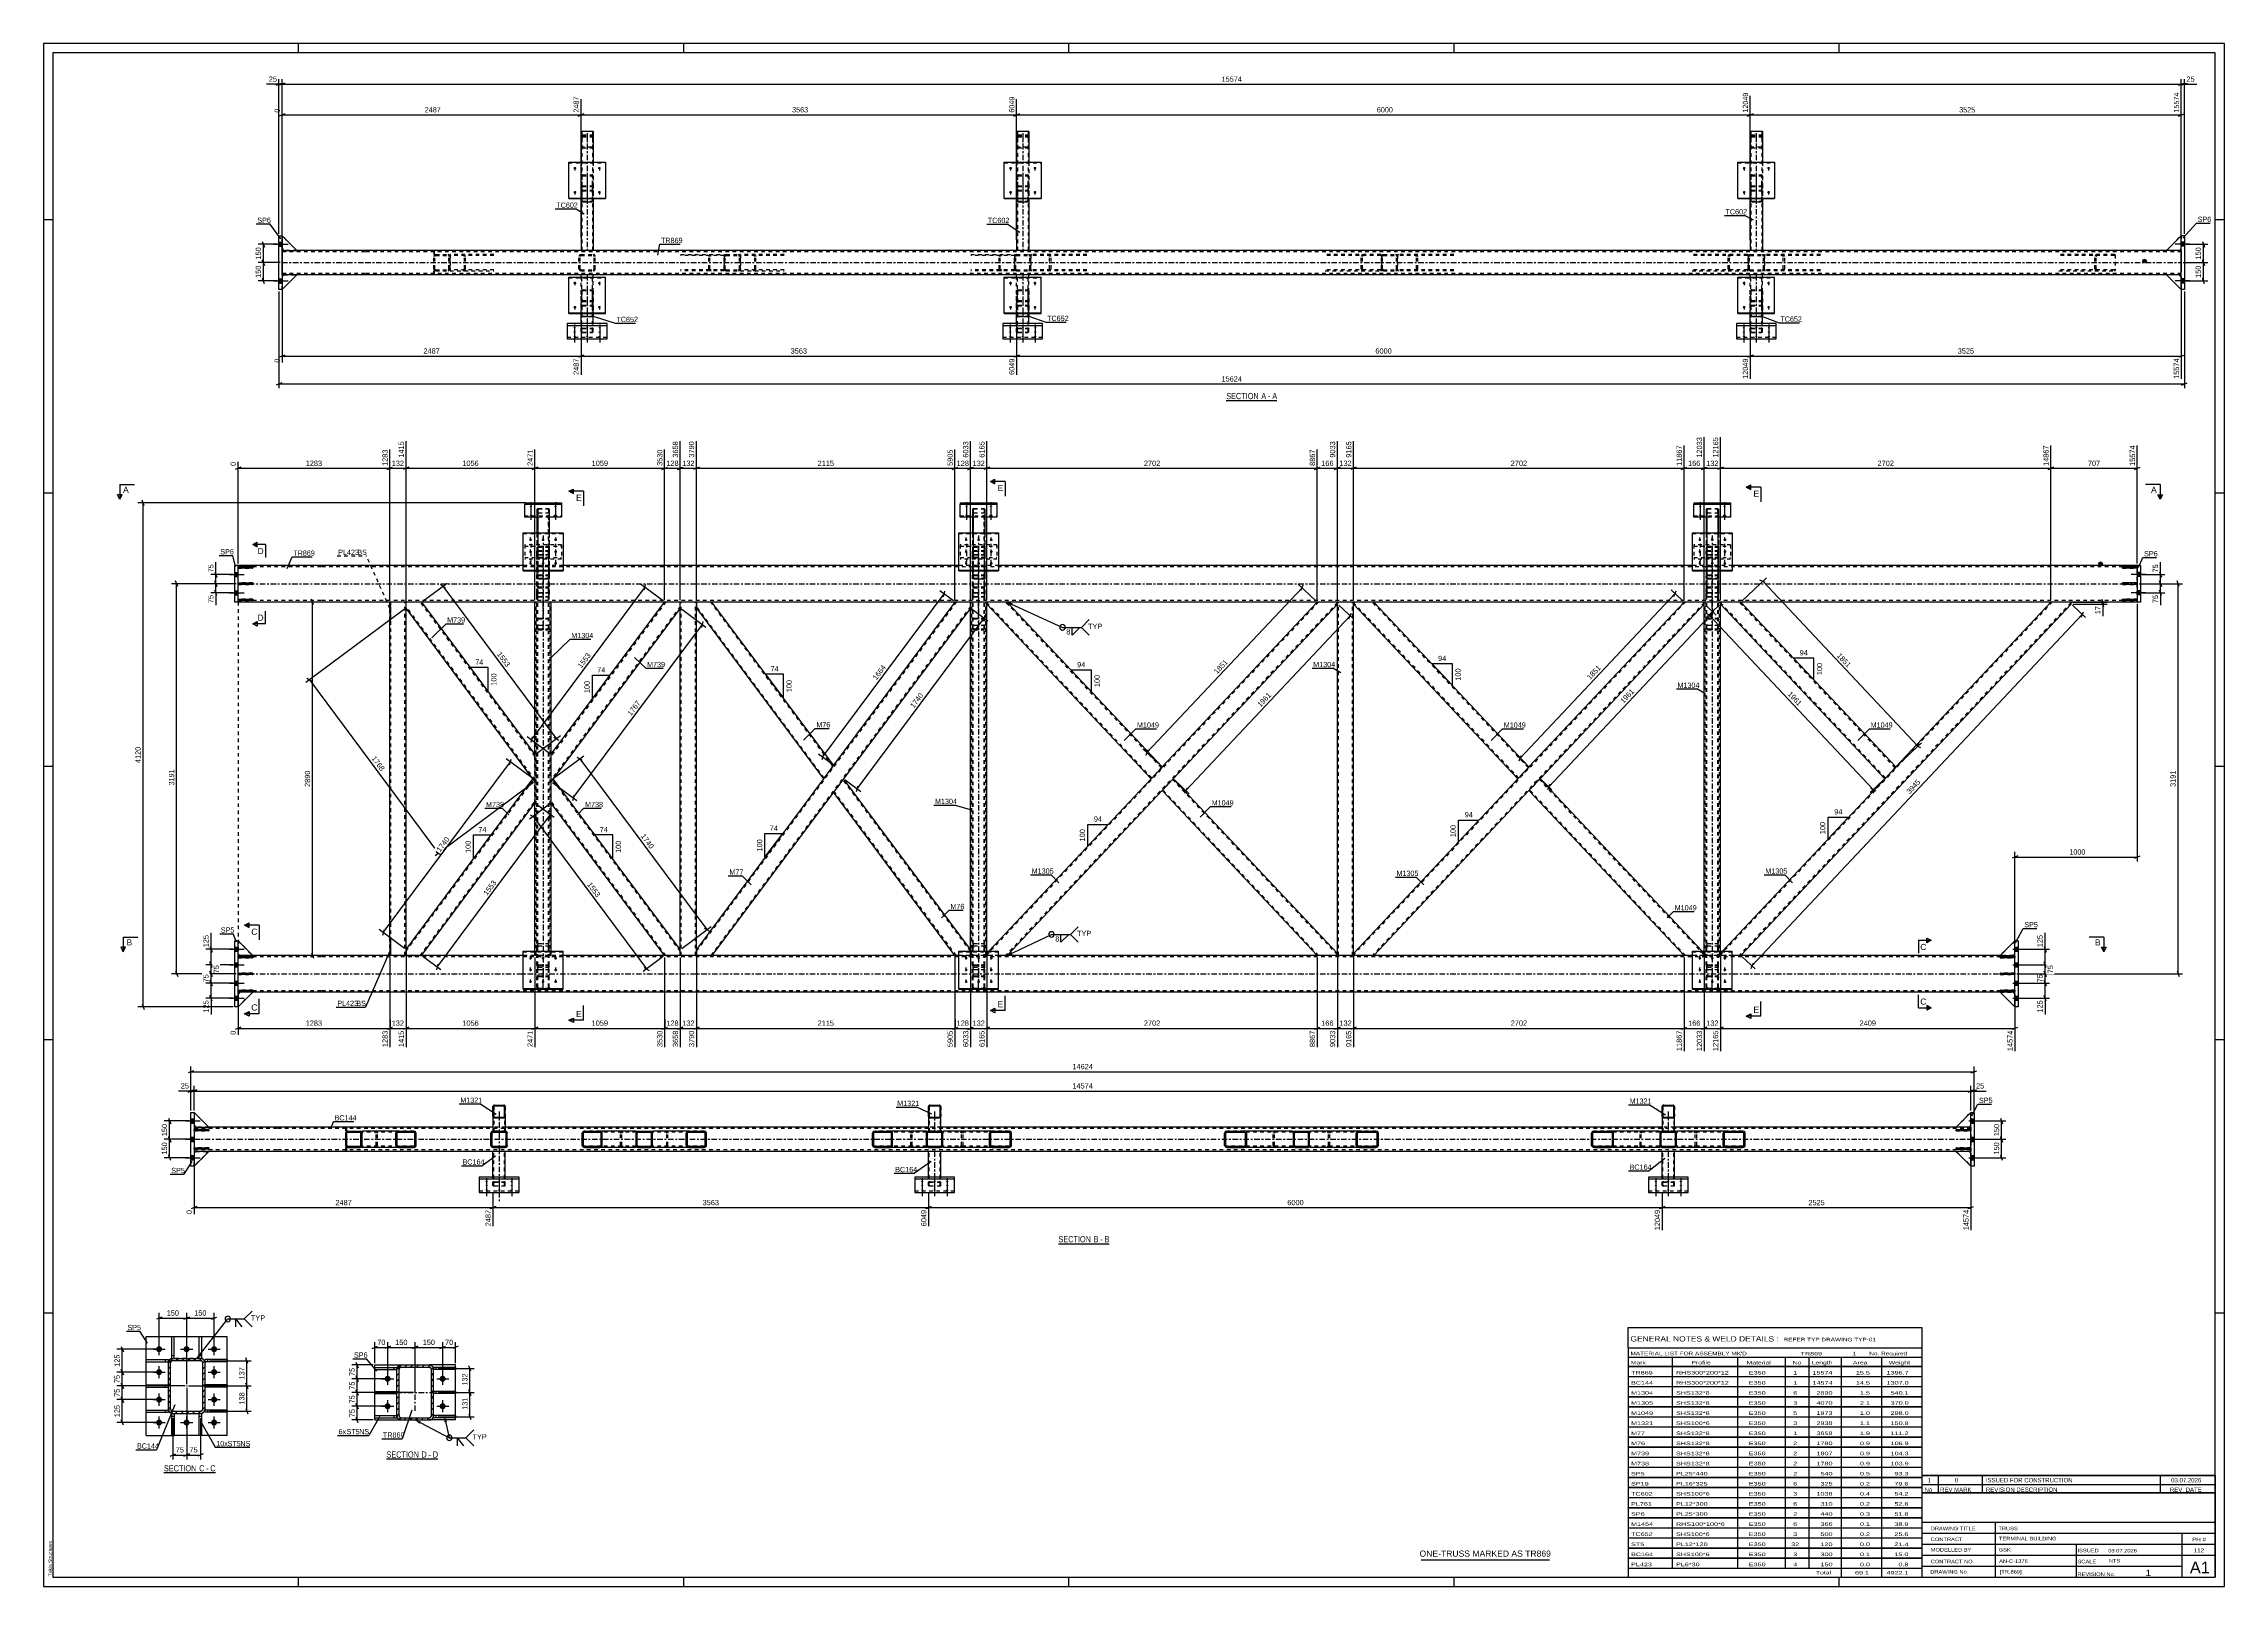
# Paper-space layout 'Layout1' of a CAD drawing. Header units: millimetres. Extents: x 0 to 1189, y 0 to 841.
# The model-space entities are those that its viewports show. They can reach past a viewport. Long polylines and large blocks are cut down to what shows.
import ezdxf

# ---------------------------------------------------------------- set-up
doc = ezdxf.new("R2010")
doc.units = ezdxf.units.MM
doc.linetypes.add('DXK_LINE_DOT2', pattern=[3.9198, 1.9599, -1.9599])
doc.linetypes.add('DXK_LINE_DOT3', pattern=[5.9187, 2.979, -0.9799, 0.9799, -0.9799])
doc.layers.add('Viewport layer', color=7, linetype='Continuous', plot=False)
doc.styles.add('Arial', font='ARIAL.TTF', dxfattribs={"height": 0.2})
doc.styles.add('Arial Narrow', font='ARIALN.TTF', dxfattribs={"height": 0.2})

# ---------------------------------------------------------------- blocks, each defined once
blk = doc.blocks.new('Unknown-761556658-23161')
at = {"color": 7, "linetype": 'Continuous'}
blk.add_line((645, -532.1), (715, -532.1), dxfattribs=at)
at = {"color": 7, "style": 'Arial'}
blk.add_text('ONE-TRUSS MARKED AS TR869', height=3.343, dxfattribs=at).set_placement((644.2, -530.4))
blk = doc.blocks.new('Unknown-761556658-1163')
at = {"color": 5, "linetype": 'Continuous'}
for p, q in [((1083, 294.4), (-106, 294.4)), ((-106, 294.4), (-106, -546.6)), ((1078, 289.4), (-101, 289.4)), ((-101, 289.4), (-101, -541.6)), ((33, 289.4), (33, 294.4)), ((243, 289.4), (243, 294.4)), ((453, 289.4), (453, 294.4)), ((663, 289.4), (663, 294.4)), ((873, 289.4), (873, 294.4)), ((1078, -541.6), (1078, 289.4)), ((1083, -546.6), (1083, 294.4)), ((-101, 198.4), (-106, 198.4)), ((1083, 198.4), (1078, 198.4)), ((-101, 49.4), (-106, 49.4)), ((1083, 49.4), (1078, 49.4)), ((-101, -99.6), (-106, -99.6)), ((1083, -99.6), (1078, -99.6)), ((-101, -248.6), (-106, -248.6)), ((1083, -248.6), (1078, -248.6)), ((-101, -397.6), (-106, -397.6)), ((1083, -397.6), (1078, -397.6)), ((-106, -546.6), (1083, -546.6)), ((-101, -541.6), (1078, -541.6)), ((33, -546.6), (33, -541.6)), ((243, -546.6), (243, -541.6)), ((453, -546.6), (453, -541.6)), ((663, -546.6), (663, -541.6)), ((873, -546.6), (873, -541.6))]:
    blk.add_line(p, q, dxfattribs=at)
at = {"color": 174, "linetype": 'Continuous', "style": 'Arial'}
blk.add_text('Tekla Structures', height=1.91, rotation=90, dxfattribs=at).set_placement((-101.5, -541.1))
blk = doc.blocks.new('Unknown-761556658-23159')
at = {"color": 7, "linetype": 'Continuous'}
for p, q in [((918, -495.6), (918, -541.6)), ((918, -495.6), (1078, -495.6)), ((1078, -495.6), (1078, -541.6)), ((918, -511.6), (1078, -511.6)), ((918, -517.6), (1078, -517.6)), ((958.1, -511.6), (958.1, -541.6)), ((1060, -541.6), (1060, -517.6)), ((918, -523.6), (1078, -523.6)), ((918, -529.6), (1078, -529.6)), ((1002.1, -523.6), (1002.1, -541.6)), ((918, -535.6), (1060, -535.6)), ((918, -541.6), (1078, -541.6))]:
    blk.add_line(p, q, dxfattribs=at)
at = {"color": 7, "style": 'Arial Narrow'}
for s, height, width, p in [('CONTRACT', 1.91, 1.425378, (922.9, -521.9)), ('DRAWING TITLE', 1.909, 1.425378, (922.9, -516)), ('TRUSS  ', 1.91, 1.425378, (959.8, -516)), ('TERMINAL BUILDING', 1.909, 1.425378, (960.1, -521.5)), ('CONTRACT NO', 1.909, 1.425378, (922.9, -534)), ('MODELLED BY', 1.909, 1.425378, (922.9, -527.6)), ('GSK', 1.91, 1.425378, (959.9, -527.6)), ('AN-C-1376', 1.91, 1.425378, (960.2, -533.8)), ('SCALE', 1.91, 1.425378, (1002.9, -534)), ('ISSUED', 1.91, 1.425378, (1002.9, -528)), ('03.07.2026', 1.91, 1.425378, (1019.7, -528.1)), ('A1', 6.2, 1.25, (1064.2, -539.4)), ('DRAWING No', 1.91, 1.425378, (922.6, -539.6)), ('[TR.869]', 1.91, 1.425378, (960.5, -539.6)), ('REVISION No.', 1.909, 1.425378, (1002.9, -540.9)), ('1', 3.34, 1.5, (1039.9, -540.9))]:
    blk.add_text(s, height=height, dxfattribs=dict(at, width=width)).set_placement(p)
at = {"color": 7, "linetype": 'Continuous', "style": 'Arial Narrow'}
for s, height, width, p in [('PH #', 2.1, 1.42538, (1065.4, -522.1)), ('NTS', 1.91, 1.425378, (1020, -533.6)), ('112', 2.1, 1.42538, (1066.2, -528))]:
    blk.add_text(s, height=height, dxfattribs=dict(at, width=width)).set_placement(p)
blk = doc.blocks.new('Unknown-761556658-23160')
at = {"color": 7, "linetype": 'Continuous'}
for p, q in [((758, -405.4), (918, -405.4)), ((758, -416.6), (758, -405.4)), ((918, -405.4), (918, -416.6)), ((758, -416.6), (918, -416.6)), ((758, -416.6), (758, -421.6)), ((758, -421.6), (918, -421.6)), ((758, -421.6), (758, -426.6)), ((758, -426.6), (918, -426.6)), ((758, -426.7), (758, -432.1)), ((758, -426.7), (918, -426.7)), ((782, -421.6), (782, -426.6)), ((782, -426.6), (782, -432.1)), ((817.5, -421.6), (817.5, -426.6)), ((817.5, -426.6), (817.5, -432.1)), ((843.5, -421.6), (843.5, -426.6)), ((843.5, -426.6), (843.5, -432.1)), ((856.5, -421.6), (856.5, -426.6)), ((856.5, -426.6), (856.5, -432.1)), ((874, -421.6), (874, -426.6)), ((874, -426.6), (874, -432.1)), ((896, -421.6), (896, -426.6)), ((896, -426.6), (896, -432.1)), ((918, -416.6), (918, -421.6)), ((918, -421.6), (918, -426.6)), ((918, -426.7), (918, -432.1)), ((758, -432.1), (918, -432.1)), ((758, -432.2), (758, -437.6)), ((758, -432.2), (918, -432.2)), ((758, -437.6), (918, -437.6)), ((758, -437.7), (758, -443.1)), ((758, -437.7), (918, -437.7)), ((782, -432.1), (782, -437.6)), ((782, -437.6), (782, -443.1)), ((817.5, -432.1), (817.5, -437.6)), ((817.5, -437.6), (817.5, -443.1)), ((843.5, -432.1), (843.5, -437.6)), ((843.5, -437.6), (843.5, -443.1)), ((856.5, -432.1), (856.5, -437.6)), ((856.5, -437.6), (856.5, -443.1)), ((874, -432.1), (874, -437.6)), ((874, -437.6), (874, -443.1)), ((896, -432.1), (896, -437.6)), ((896, -437.6), (896, -443.1)), ((918, -432.2), (918, -437.6)), ((918, -437.7), (918, -443.1)), ((758, -443.1), (918, -443.1)), ((758, -443.2), (758, -448.6)), ((758, -443.2), (918, -443.2)), ((758, -448.6), (918, -448.6)), ((758, -448.7), (758, -454.1)), ((758, -448.7), (918, -448.7)), ((782, -443.1), (782, -448.6)), ((782, -448.6), (782, -454.1)), ((817.5, -443.1), (817.5, -448.6)), ((817.5, -448.6), (817.5, -454.1)), ((843.5, -443.1), (843.5, -448.6)), ((843.5, -448.6), (843.5, -454.1)), ((856.5, -443.1), (856.5, -448.6)), ((856.5, -448.6), (856.5, -454.1)), ((874, -443.1), (874, -448.6)), ((874, -448.6), (874, -454.1)), ((896, -443.1), (896, -448.6)), ((896, -448.6), (896, -454.1)), ((918, -443.2), (918, -448.6)), ((918, -448.7), (918, -454.1)), ((758, -454.1), (918, -454.1)), ((758, -454.2), (758, -459.6)), ((758, -454.2), (918, -454.2)), ((758, -459.6), (918, -459.6)), ((758, -459.7), (758, -465.1)), ((758, -459.7), (918, -459.7)), ((782, -454.1), (782, -459.6)), ((782, -459.6), (782, -465.1)), ((817.5, -454.1), (817.5, -459.6)), ((817.5, -459.6), (817.5, -465.1)), ((843.5, -454.1), (843.5, -459.6)), ((843.5, -459.6), (843.5, -465.1)), ((856.5, -454.1), (856.5, -459.6)), ((856.5, -459.6), (856.5, -465.1)), ((874, -454.1), (874, -459.6)), ((874, -459.6), (874, -465.1)), ((896, -454.1), (896, -459.6)), ((896, -459.6), (896, -465.1)), ((918, -454.2), (918, -459.6)), ((918, -459.7), (918, -465.1)), ((758, -465.1), (918, -465.1)), ((758, -465.2), (758, -470.6)), ((758, -465.2), (918, -465.2)), ((758, -470.6), (918, -470.6)), ((758, -470.7), (758, -476.1)), ((758, -470.7), (918, -470.7)), ((782, -465.1), (782, -470.6)), ((782, -470.6), (782, -476.1)), ((817.5, -465.1), (817.5, -470.6)), ((817.5, -470.6), (817.5, -476.1)), ((843.5, -465.1), (843.5, -470.6)), ((843.5, -470.6), (843.5, -476.1)), ((856.5, -465.1), (856.5, -470.6)), ((856.5, -470.6), (856.5, -476.1)), ((874, -465.1), (874, -470.6)), ((874, -470.6), (874, -476.1)), ((896, -465.1), (896, -470.6)), ((896, -470.6), (896, -476.1)), ((918, -465.2), (918, -470.6)), ((918, -470.7), (918, -476.1)), ((758, -476.1), (918, -476.1)), ((758, -476.2), (758, -481.6)), ((758, -476.2), (918, -476.2)), ((758, -481.6), (918, -481.6)), ((758, -481.7), (758, -487.1)), ((758, -481.7), (918, -481.7)), ((758, -487.1), (918, -487.1)), ((758, -487.2), (758, -492.6)), ((758, -487.2), (918, -487.2)), ((782, -476.1), (782, -481.6)), ((782, -481.6), (782, -487.1)), ((782, -487.1), (782, -492.6)), ((817.5, -476.1), (817.5, -481.6)), ((817.5, -481.6), (817.5, -487.1)), ((817.5, -487.1), (817.5, -492.6)), ((843.5, -476.1), (843.5, -481.6)), ((843.5, -481.6), (843.5, -487.1)), ((843.5, -487.1), (843.5, -492.6)), ((856.5, -476.1), (856.5, -481.6)), ((856.5, -481.6), (856.5, -487.1)), ((856.5, -487.1), (856.5, -492.6)), ((874, -476.1), (874, -481.6)), ((874, -481.6), (874, -487.1)), ((874, -487.1), (874, -492.6)), ((896, -476.1), (896, -481.6)), ((896, -481.6), (896, -487.1)), ((896, -487.1), (896, -492.6)), ((918, -476.2), (918, -481.6)), ((918, -481.7), (918, -487.1)), ((918, -487.2), (918, -492.6)), ((758, -492.6), (918, -492.6)), ((758, -492.7), (758, -498.1)), ((758, -492.7), (918, -492.7)), ((758, -498.1), (918, -498.1)), ((758, -498.2), (758, -503.6)), ((758, -498.2), (918, -498.2)), ((782, -492.6), (782, -498.1)), ((782, -498.1), (782, -503.6)), ((817.5, -492.6), (817.5, -498.1)), ((817.5, -498.1), (817.5, -503.6)), ((843.5, -492.6), (843.5, -498.1)), ((843.5, -498.1), (843.5, -503.6)), ((856.5, -492.6), (856.5, -498.1)), ((856.5, -498.1), (856.5, -503.6)), ((874, -492.6), (874, -498.1)), ((874, -498.1), (874, -503.6)), ((896, -492.6), (896, -498.1)), ((896, -498.1), (896, -503.6)), ((918, -492.7), (918, -498.1)), ((918, -498.2), (918, -503.6)), ((758, -503.6), (918, -503.6)), ((758, -503.7), (758, -509.1)), ((758, -503.7), (918, -503.7)), ((758, -509.1), (918, -509.1)), ((758, -509.2), (758, -514.6)), ((758, -509.2), (918, -509.2)), ((782, -503.6), (782, -509.1)), ((782, -509.1), (782, -514.6)), ((817.5, -503.6), (817.5, -509.1)), ((817.5, -509.1), (817.5, -514.6)), ((843.5, -503.6), (843.5, -509.1)), ((843.5, -509.1), (843.5, -514.6)), ((856.5, -503.6), (856.5, -509.1)), ((856.5, -509.1), (856.5, -514.6)), ((874, -503.6), (874, -509.1)), ((874, -509.1), (874, -514.6)), ((896, -503.6), (896, -509.1)), ((896, -509.1), (896, -514.6)), ((918, -503.7), (918, -509.1)), ((918, -509.2), (918, -514.6)), ((758, -514.6), (918, -514.6)), ((758, -514.7), (758, -520.1)), ((758, -514.7), (918, -514.7)), ((758, -520.1), (918, -520.1)), ((758, -520.2), (758, -525.6)), ((758, -520.2), (918, -520.2)), ((782, -514.6), (782, -520.1)), ((782, -520.1), (782, -525.6)), ((817.5, -514.6), (817.5, -520.1)), ((817.5, -520.1), (817.5, -525.6)), ((843.5, -514.6), (843.5, -520.1)), ((843.5, -520.1), (843.5, -525.6)), ((856.5, -514.6), (856.5, -520.1)), ((856.5, -520.1), (856.5, -525.6)), ((874, -514.6), (874, -520.1)), ((874, -520.1), (874, -525.6)), ((896, -514.6), (896, -520.1)), ((896, -520.1), (896, -525.6)), ((918, -514.7), (918, -520.1)), ((918, -520.2), (918, -525.6)), ((758, -525.6), (918, -525.6)), ((758, -525.7), (758, -531.1)), ((758, -525.7), (918, -525.7)), ((758, -531.1), (918, -531.1)), ((758, -531.2), (758, -536.6)), ((758, -531.2), (918, -531.2)), ((782, -525.6), (782, -531.1)), ((782, -531.1), (782, -536.6)), ((817.5, -525.6), (817.5, -531.1)), ((817.5, -531.1), (817.5, -536.6)), ((843.5, -525.6), (843.5, -531.1)), ((843.5, -531.1), (843.5, -536.6)), ((856.5, -525.6), (856.5, -531.1)), ((856.5, -531.1), (856.5, -536.6)), ((874, -525.6), (874, -531.1)), ((874, -531.1), (874, -536.6)), ((896, -525.6), (896, -531.1)), ((896, -531.1), (896, -536.6)), ((918, -525.7), (918, -531.1)), ((918, -531.2), (918, -536.6)), ((758, -536.6), (918, -536.6)), ((758, -536.6), (918, -536.6)), ((758, -536.6), (758, -541.6)), ((758, -541.6), (918, -541.6)), ((874, -536.6), (874, -541.6)), ((896, -536.6), (896, -541.6)), ((918, -536.6), (918, -541.6))]:
    blk.add_line(p, q, dxfattribs=at)
at = {"color": 7, "style": 'Arial Narrow'}
for s, height, width, p in [('GENERAL NOTES & WELD DETAILS :', 2.863, 1.4, (759.2, -413.1)), ('REFER TYP DRAWING TYP-01', 1.909, 1.6, (842.7, -413)), ("MATERIAL LIST FOR ASSEMBLY MK'D", 1.909, 1.6, (759.2, -420.6)), ('Mark', 1.91, 1.7, (759.3, -425.6)), ('Profile', 1.91, 1.7, (792.4, -425.6)), ('Material', 1.91, 1.7, (822.5, -425.6)), ('No.', 1.91, 1.7, (847.5, -425.6)), ('TR869', 1.91, 1.794707, (851.9, -420.7)), ('Length', 1.91, 1.7, (858, -425.6)), ('1', 1.91, 1.794707, (880.1, -420.6)), ('Area', 1.91, 1.7, (880.5, -425.6)), ('No. Required', 1.909, 1.6, (889.4, -420.6)), ('Weight', 1.91, 1.7, (900, -425.6))]:
    blk.add_text(s, height=height, dxfattribs=dict(at, width=width)).set_placement(p)
at = {"color": 7, "linetype": 'Continuous', "style": 'Arial Narrow'}
for s, height, width, p in [('TR869', 1.91, 1.794707, (759.5, -431.1)), ('BC144', 1.91, 1.794707, (759.5, -436.6)), ('RHS300*200*12', 1.909, 1.794707, (784, -431.1)), ('RHS300*200*12', 1.909, 1.794707, (784, -436.6)), ('E350', 1.91, 1.794707, (823.7, -431.1)), ('E350', 1.91, 1.794707, (823.7, -436.6)), ('1', 1.91, 1.794707, (847.9, -431.1)), ('1', 1.91, 1.794707, (847.9, -436.6)), ('15574', 1.91, 1.794707, (858.4, -431.1)), ('14574', 1.91, 1.794707, (858.4, -436.6)), ('15.5', 1.91, 1.794707, (882.1, -431.1)), ('14.5', 1.91, 1.794707, (882.1, -436.6)), ('1396.7', 1.91, 1.794707, (898.8, -431.1)), ('1307.0', 1.91, 1.794707, (898.8, -436.6)), ('M1304', 1.91, 1.794707, (759.5, -442.1)), ('M1305', 1.91, 1.794707, (759.5, -447.6)), ('M1049', 1.91, 1.794707, (759.5, -453.1)), ('SHS132*8', 1.91, 1.794707, (784, -442.1)), ('SHS132*8', 1.91, 1.794707, (784, -447.6)), ('SHS132*8', 1.91, 1.794707, (784, -453.1)), ('E350', 1.91, 1.794707, (823.7, -442.1)), ('E350', 1.91, 1.794707, (823.7, -447.6)), ('E350', 1.91, 1.794707, (823.7, -453.1)), ('3', 1.91, 1.794707, (847.9, -447.6)), ('5', 1.91, 1.794707, (847.9, -453.1)), ('6', 1.91, 1.794707, (847.9, -442.1)), ('4070', 1.91, 1.794707, (860.6, -447.6)), ('2890', 1.91, 1.794707, (860.6, -442.1)), ('1973', 1.91, 1.794707, (860.6, -453.1)), ('2.1', 1.91, 1.794707, (884.3, -447.6)), ('1.5', 1.91, 1.794707, (884.3, -442.1)), ('1.0', 1.91, 1.794707, (884.3, -453.1)), ('540.1', 1.91, 1.794707, (901, -442.1)), ('370.0', 1.91, 1.794707, (901, -447.6)), ('298.0', 1.91, 1.794707, (901, -453.1)), ('M1321', 1.91, 1.794707, (759.5, -458.6)), ('M77', 1.91, 1.794707, (759.5, -464.1)), ('SHS100*6', 1.91, 1.794707, (784, -458.6)), ('SHS132*8', 1.91, 1.794707, (784, -464.1)), ('E350', 1.91, 1.794707, (823.7, -458.6)), ('E350', 1.91, 1.794707, (823.7, -464.1)), ('3', 1.91, 1.794707, (847.9, -458.6)), ('1', 1.91, 1.794707, (847.9, -464.1)), ('3658', 1.91, 1.794707, (860.6, -464.1)), ('2938', 1.91, 1.794707, (860.6, -458.6)), ('1.1', 1.91, 1.794707, (884.3, -458.6)), ('1.9', 1.91, 1.794707, (884.3, -464.1)), ('150.8', 1.91, 1.794707, (901, -458.6)), ('111.2', 1.91, 1.794707, (901, -464.1)), ('M76', 1.91, 1.794707, (759.5, -469.6)), ('M739', 1.91, 1.794707, (759.5, -475.1)), ('SHS132*8', 1.91, 1.794707, (784, -469.6)), ('SHS132*8', 1.91, 1.794707, (784, -475.1)), ('E350', 1.91, 1.794707, (823.7, -469.6)), ('E350', 1.91, 1.794707, (823.7, -475.1)), ('2', 1.91, 1.794707, (847.9, -469.6)), ('2', 1.91, 1.794707, (847.9, -475.1)), ('1780', 1.91, 1.794707, (860.6, -469.6)), ('1807', 1.91, 1.794707, (860.6, -475.1)), ('0.9', 1.91, 1.794707, (884.3, -469.6)), ('0.9', 1.91, 1.794707, (884.3, -475.1)), ('106.9', 1.91, 1.794707, (901, -469.6)), ('104.3', 1.91, 1.794707, (901, -475.1)), ('SP5', 1.91, 1.794707, (759.5, -486.1)), ('M738', 1.91, 1.794707, (759.5, -480.6)), ('SHS132*8', 1.91, 1.794707, (784, -480.6)), ('PL25*440', 1.91, 1.794707, (784, -486.1)), ('E350', 1.91, 1.794707, (823.7, -480.6)), ('E350', 1.91, 1.794707, (823.7, -486.1)), ('2', 1.91, 1.794707, (847.9, -480.6)), ('2', 1.91, 1.794707, (847.9, -486.1)), ('1780', 1.91, 1.794707, (860.6, -480.6)), ('540', 1.91, 1.794707, (862.8, -486.1)), ('0.9', 1.91, 1.794707, (884.3, -480.6)), ('0.5', 1.91, 1.794707, (884.3, -486.1)), ('103.9', 1.91, 1.794707, (901, -480.6)), ('93.3', 1.91, 1.794707, (903.1, -486.1)), ('TC602', 1.91, 1.794707, (759.5, -497.1)), ('SP19', 1.91, 1.794707, (759.5, -491.6)), ('SHS100*6', 1.91, 1.794707, (784, -497.1)), ('PL16*325', 1.91, 1.794707, (784, -491.6)), ('E350', 1.91, 1.794707, (823.7, -491.6)), ('E350', 1.91, 1.794707, (823.7, -497.1)), ('3', 1.91, 1.794707, (847.9, -497.1)), ('6', 1.91, 1.794707, (847.9, -491.6)), ('1038', 1.91, 1.794707, (860.6, -497.1)), ('325', 1.91, 1.794707, (862.8, -491.6)), ('0.2', 1.91, 1.794707, (884.3, -491.6)), ('0.4', 1.91, 1.794707, (884.3, -497.1)), ('79.6', 1.91, 1.794707, (903.1, -491.6)), ('54.2', 1.91, 1.794707, (903.1, -497.1)), ('SP6', 1.91, 1.794707, (759.5, -508.1)), ('PL761', 1.91, 1.794707, (759.5, -502.6)), ('PL12*300', 1.91, 1.794707, (784, -502.6)), ('PL25*300', 1.91, 1.794707, (784, -508.1)), ('E350', 1.91, 1.794707, (823.7, -502.6)), ('E350', 1.91, 1.794707, (823.7, -508.1)), ('6', 1.91, 1.794707, (847.9, -502.6)), ('2', 1.91, 1.794707, (847.9, -508.1)), ('310', 1.91, 1.794707, (862.8, -502.6)), ('440', 1.91, 1.794707, (862.8, -508.1)), ('0.2', 1.91, 1.794707, (884.3, -502.6)), ('0.3', 1.91, 1.794707, (884.3, -508.1)), ('52.6', 1.91, 1.794707, (903.1, -502.6)), ('51.8', 1.91, 1.794707, (903.1, -508.1)), ('TC652', 1.91, 1.794707, (759.5, -519.1)), ('ST5', 1.91, 1.794707, (759.5, -524.6)), ('M1454', 1.91, 1.794707, (759.5, -513.6)), ('SHS100*6', 1.91, 1.794707, (784, -519.1)), ('RHS100*100*6', 1.909, 1.794707, (784, -513.6)), ('PL12*120', 1.91, 1.794707, (784, -524.6)), ('E350', 1.91, 1.794707, (823.7, -513.6)), ('E350', 1.91, 1.794707, (823.7, -519.1)), ('E350', 1.91, 1.794707, (823.7, -524.6)), ('32', 1.91, 1.794707, (846.8, -524.6)), ('3', 1.91, 1.794707, (847.9, -519.1)), ('6', 1.91, 1.794707, (847.9, -513.6)), ('366', 1.91, 1.794707, (862.8, -513.6)), ('500', 1.91, 1.794707, (862.8, -519.1)), ('120', 1.91, 1.794707, (862.8, -524.6)), ('0.1', 1.91, 1.794707, (884.3, -513.6)), ('0.2', 1.91, 1.794707, (884.3, -519.1)), ('0.0', 1.91, 1.794707, (884.3, -524.6)), ('38.9', 1.91, 1.794707, (903.1, -513.6)), ('25.6', 1.91, 1.794707, (903.1, -519.1)), ('21.4', 1.91, 1.794707, (903.1, -524.6)), ('BC164', 1.91, 1.794707, (759.5, -530.1)), ('PL423', 1.91, 1.794707, (759.5, -535.6)), ('SHS100*6', 1.91, 1.794707, (784, -530.1)), ('PL6*30', 1.91, 1.794707, (784, -535.6)), ('E350', 1.91, 1.794707, (823.7, -530.1)), ('E350', 1.91, 1.794707, (823.7, -535.6)), ('4', 1.91, 1.794707, (847.9, -535.6)), ('3', 1.91, 1.794707, (847.9, -530.1)), ('300', 1.91, 1.794707, (862.8, -530.1)), ('150', 1.91, 1.794707, (862.8, -535.6)), ('0.1', 1.91, 1.794707, (884.3, -530.1)), ('0.0', 1.91, 1.794707, (884.3, -535.6)), ('15.0', 1.91, 1.794707, (903.1, -530.1)), ('0.8', 1.91, 1.794707, (905.3, -535.6)), ('Total', 1.91, 1.7, (860.3, -540.1)), ('69.1', 1.91, 1.794707, (881.6, -540.1)), ('4922.1', 1.91, 1.794707, (898.8, -540.1))]:
    blk.add_text(s, height=height, dxfattribs=dict(at, width=width)).set_placement(p)
blk = doc.blocks.new('Unknown-761556658-23162')
at = {"color": 7, "linetype": 'Continuous'}
for p, q in [((918, -486.1), (1078, -486.1)), ((1078, -486.1), (918, -486.1)), ((918, -486.1), (918, -491.1)), ((927, -486.1), (927, -491.1)), ((951, -486.1), (951, -491.1)), ((1048, -486.1), (1048, -491.1)), ((1078, -486.1), (1078, -491.1)), ((918, -491.1), (1078, -491.1)), ((918, -491.1), (918, -495.6)), ((918, -491.1), (1078, -491.1)), ((1078, -495.6), (918, -495.6)), ((927, -491.1), (927, -495.6)), ((951, -491.1), (951, -495.6)), ((1048, -491.1), (1048, -495.6)), ((1078, -491.1), (1078, -495.6))]:
    blk.add_line(p, q, dxfattribs=at)
at = {"color": 7, "linetype": 'Continuous', "style": 'Arial Narrow'}
for s, height, width, p in [('No', 2.39, 1.2, (919.5, -495.1)), ('1', 2.39, 1.196471, (921.2, -489.9)), ('REV MARK', 2.39, 1.2, (928, -495.1)), ('0', 2.39, 1.196471, (936, -489.9)), ('ISSUED FOR CONSTRUCTION', 2.386, 1.196471, (953, -489.9)), ('REVISION DESCRIPTION', 2.386, 1.2, (953, -495.1)), ('REV. DATE', 2.39, 1.2, (1053.3, -495.1)), ('03.07.2026', 2.39, 1.196471, (1054, -489.9))]:
    blk.add_text(s, height=height, dxfattribs=dict(at, width=width)).set_placement(p)
blk = doc.blocks.new('Unknown-761556658-19 - 4266')
at = {"color": 6, "linetype": 'Continuous'}
blk.add_line((-40.4, -484.6), (-12.3, -484.6), dxfattribs=at)
at = {"color": 0, "linetype": 'Continuous'}
blk.add_wipeout([(-22.3, -483.9), (-22.3, -480.4), (-40.4, -480.4), (-40.4, -483.9)], dxfattribs=at)
blk.add_wipeout([(-18.5, -483.9), (-18.5, -480.4), (-21.2, -480.4), (-21.2, -483.9)], dxfattribs=at)
at = {"color": 7, "linetype": 'Continuous', "style": 'Arial Narrow'}
blk.add_text('SECTION ', height=3.34, dxfattribs=at).set_placement((-40.4, -483.9))
at = {"color": 0, "linetype": 'Continuous'}
blk.add_wipeout([(-16.1, -483.9), (-16.1, -480.4), (-17.4, -480.4), (-17.4, -483.9)], dxfattribs=at)
blk.add_wipeout([(-12.3, -483.9), (-12.3, -480.4), (-15.1, -480.4), (-15.1, -483.9)], dxfattribs=at)
at = {"color": 7, "linetype": 'Continuous', "style": 'Arial Narrow'}
for s, p in [('C', (-21.2, -483.9)), ('-', (-17.4, -483.9)), ('C', (-15.1, -483.9))]:
    blk.add_text(s, height=3.34, dxfattribs=at).set_placement(p)
blk = doc.blocks.new('Unknown-761556658-12 - 4869')
at = {"color": 6, "linetype": 'Continuous'}
blk.add_line((538.8, 99.8), (566.4, 99.8), dxfattribs=at)
at = {"color": 0, "linetype": 'Continuous'}
blk.add_wipeout([(556.9, 100.6), (556.9, 104.1), (538.8, 104.1), (538.8, 100.6)], dxfattribs=at)
blk.add_wipeout([(560.5, 100.6), (560.5, 104.1), (557.9, 104.1), (557.9, 100.6)], dxfattribs=at)
at = {"color": 7, "linetype": 'Continuous', "style": 'Arial Narrow'}
blk.add_text('SECTION ', height=3.34, dxfattribs=at).set_placement((538.8, 100.6))
at = {"color": 0, "linetype": 'Continuous'}
blk.add_wipeout([(562.8, 100.6), (562.8, 104.1), (561.5, 104.1), (561.5, 100.6)], dxfattribs=at)
blk.add_wipeout([(566.4, 100.6), (566.4, 104.1), (563.9, 104.1), (563.9, 100.6)], dxfattribs=at)
at = {"color": 7, "linetype": 'Continuous', "style": 'Arial Narrow'}
for s, p in [('A', (557.9, 100.6)), ('-', (561.5, 100.6)), ('A', (563.9, 100.6))]:
    blk.add_text(s, height=3.34, dxfattribs=at).set_placement(p)
blk = doc.blocks.new('Unknown-761556658-13 - 5484')
at = {"color": 6, "linetype": 'Continuous'}
blk.add_line((447.3, -359.8), (474.9, -359.8), dxfattribs=at)
at = {"color": 0, "linetype": 'Continuous'}
blk.add_wipeout([(465.4, -359), (465.4, -355.5), (447.3, -355.5), (447.3, -359)], dxfattribs=at)
blk.add_wipeout([(469, -359), (469, -355.5), (466.5, -355.5), (466.5, -359)], dxfattribs=at)
at = {"color": 7, "linetype": 'Continuous', "style": 'Arial Narrow'}
blk.add_text('SECTION ', height=3.34, dxfattribs=at).set_placement((447.3, -359))
at = {"color": 0, "linetype": 'Continuous'}
blk.add_wipeout([(471.3, -359), (471.3, -355.5), (470.1, -355.5), (470.1, -359)], dxfattribs=at)
blk.add_wipeout([(474.9, -359), (474.9, -355.5), (472.4, -355.5), (472.4, -359)], dxfattribs=at)
at = {"color": 7, "linetype": 'Continuous', "style": 'Arial Narrow'}
for s, p in [('B', (466.5, -359)), ('B', (472.4, -359)), ('-', (470.1, -359))]:
    blk.add_text(s, height=3.34, dxfattribs=at).set_placement(p)
blk = doc.blocks.new('Unknown-761556658-17 - 5873')
at = {"color": 6, "linetype": 'Continuous'}
blk.add_line((80.9, -477.1), (108.9, -477.1), dxfattribs=at)
at = {"color": 0, "linetype": 'Continuous'}
blk.add_wipeout([(99, -476.4), (99, -472.9), (80.9, -472.9), (80.9, -476.4)], dxfattribs=at)
blk.add_wipeout([(102.8, -476.4), (102.8, -472.9), (100, -472.9), (100, -476.4)], dxfattribs=at)
at = {"color": 7, "linetype": 'Continuous', "style": 'Arial Narrow'}
blk.add_text('SECTION ', height=3.34, dxfattribs=at).set_placement((80.9, -476.4))
at = {"color": 0, "linetype": 'Continuous'}
blk.add_wipeout([(105.1, -476.4), (105.1, -472.9), (103.8, -472.9), (103.8, -476.4)], dxfattribs=at)
blk.add_wipeout([(108.9, -476.4), (108.9, -472.9), (106.2, -472.9), (106.2, -476.4)], dxfattribs=at)
at = {"color": 7, "linetype": 'Continuous', "style": 'Arial Narrow'}
for s, p in [('D', (100, -476.4)), ('-', (103.8, -476.4)), ('D', (106.2, -476.4))]:
    blk.add_text(s, height=3.34, dxfattribs=at).set_placement(p)
blk = doc.blocks.new('Part-761556658-4372 - 4266')
at = {"color": 2, "linetype": 'Continuous'}
for p, q in [((-50, -451.7), (-50, -450.5)), ((-50, -450.5), (-38, -450.5)), ((-50, -451.7), (-38, -451.7)), ((-38, -451.7), (-38, -450.5))]:
    blk.add_line(p, q, dxfattribs=at)
at = {"color": 7, "linetype": 'DXK_LINE_DOT2'}
blk.add_line((-39.5, -451.7), (-39.5, -450.5), dxfattribs=at)
blk = doc.blocks.new('Part-761556658-4347 - 4266')
at = {"color": 2, "linetype": 'Continuous'}
for p, q in [((-6, -423), (-18, -423)), ((-18, -424.2), (-18, -423)), ((-6, -424.2), (-18, -424.2)), ((-6, -423), (-6, -424.2))]:
    blk.add_line(p, q, dxfattribs=at)
at = {"color": 7, "linetype": 'DXK_LINE_DOT2'}
blk.add_line((-16.5, -424.2), (-16.5, -423), dxfattribs=at)
blk = doc.blocks.new('Bolt-761556658-4288 - 4266')
at = {"linetype": 'Continuous'}
for points in [[(-44.7, -417.3, -1), (-41.4, -417.3, -1)], [(-29.7, -417.3, -1), (-26.4, -417.3, -1)], [(-14.7, -417.3, -1), (-11.4, -417.3, -1)], [(-44.7, -429.8, -1), (-41.4, -429.8, -1)], [(-14.7, -429.8, -1), (-11.4, -429.8, -1)], [(-44.7, -444.8, -1), (-41.4, -444.8, -1)], [(-14.7, -444.8, -1), (-11.4, -444.8, -1)], [(-44.7, -457.3, -1), (-41.4, -457.3, -1)], [(-29.7, -457.3, -1), (-26.4, -457.3, -1)], [(-14.7, -457.3, -1), (-11.4, -457.3, -1)]]:
    blk.add_hatch(color=1, dxfattribs=at).paths.add_polyline_path(points)
at = {"color": 1, "linetype": 'Continuous'}
for p, q in [((-43, -420.6), (-43, -414)), ((-28, -420.6), (-28, -414)), ((-13, -420.6), (-13, -414)), ((-46.3, -417.3), (-39.7, -417.3)), ((-43, -433.1), (-43, -426.5)), ((-31.3, -417.3), (-24.7, -417.3)), ((-16.3, -417.3), (-9.7, -417.3)), ((-13, -433.1), (-13, -426.5)), ((-46.3, -429.8), (-39.7, -429.8)), ((-16.3, -429.8), (-9.7, -429.8)), ((-46.3, -444.8), (-39.7, -444.8)), ((-43, -448.1), (-43, -441.5)), ((-16.3, -444.8), (-9.7, -444.8)), ((-13, -448.1), (-13, -441.5)), ((-46.3, -457.3), (-39.7, -457.3)), ((-43, -460.6), (-43, -454)), ((-31.3, -457.3), (-24.7, -457.3)), ((-28, -460.6), (-28, -454)), ((-16.3, -457.3), (-9.7, -457.3)), ((-13, -460.6), (-13, -454))]:
    blk.add_line(p, q, dxfattribs=at)
blk = doc.blocks.new('Part-761556658-4367 - 4266')
at = {"color": 2, "linetype": 'Continuous'}
for p, q in [((-50, -438), (-50, -436.8)), ((-50, -436.8), (-38, -436.8)), ((-50, -438), (-38, -438))]:
    blk.add_line(p, q, dxfattribs=at)
at = {"color": 7, "linetype": 'DXK_LINE_DOT2'}
for p, q in [((-39.5, -438), (-39.5, -436.8)), ((-38, -438), (-38, -436.8))]:
    blk.add_line(p, q, dxfattribs=at)
blk = doc.blocks.new('Part-761556658-4352 - 4266')
at = {"color": 2, "linetype": 'Continuous'}
for p, q in [((-6, -436.8), (-18, -436.8)), ((-6, -438), (-18, -438)), ((-6, -436.8), (-6, -438))]:
    blk.add_line(p, q, dxfattribs=at)
at = {"color": 7, "linetype": 'DXK_LINE_DOT2'}
for p, q in [((-18, -438), (-18, -436.8)), ((-16.5, -438), (-16.5, -436.8))]:
    blk.add_line(p, q, dxfattribs=at)
blk = doc.blocks.new('Part-761556658-4357 - 4266')
at = {"color": 2, "linetype": 'Continuous'}
for p, q in [((-6, -450.5), (-18, -450.5)), ((-18, -451.7), (-18, -450.5)), ((-6, -451.7), (-18, -451.7)), ((-6, -450.5), (-6, -451.7))]:
    blk.add_line(p, q, dxfattribs=at)
at = {"color": 7, "linetype": 'DXK_LINE_DOT2'}
blk.add_line((-16.5, -451.7), (-16.5, -450.5), dxfattribs=at)
blk = doc.blocks.new('Part-761556658-4362 - 4266')
at = {"color": 2, "linetype": 'Continuous'}
for p, q in [((-50, -424.2), (-50, -423)), ((-50, -423), (-38, -423)), ((-50, -424.2), (-38, -424.2)), ((-38, -424.2), (-38, -423))]:
    blk.add_line(p, q, dxfattribs=at)
at = {"color": 7, "linetype": 'DXK_LINE_DOT2'}
blk.add_line((-39.5, -424.2), (-39.5, -423), dxfattribs=at)
blk = doc.blocks.new('Part-761556658-4377 - 4266')
at = {"color": 2, "linetype": 'Continuous'}
for p, q in [((-36.1, -422.3), (-36.1, -410.3)), ((-36.1, -410.3), (-34.9, -410.3)), ((-34.9, -422.3), (-34.9, -410.3)), ((-36.1, -422.3), (-35.6, -422.3))]:
    blk.add_line(p, q, dxfattribs=at)
at = {"color": 7, "linetype": 'DXK_LINE_DOT2'}
for p, q in [((-36.1, -420.8), (-34.9, -420.8)), ((-35.6, -422.3), (-34.9, -422.3))]:
    blk.add_line(p, q, dxfattribs=at)
blk = doc.blocks.new('Part-761556658-4382 - 4266')
at = {"color": 2, "linetype": 'Continuous'}
for p, q in [((-21.1, -422.3), (-21.1, -410.3)), ((-21.1, -410.3), (-19.9, -410.3)), ((-19.9, -410.3), (-19.9, -422.3)), ((-19.9, -422.3), (-20.4, -422.3))]:
    blk.add_line(p, q, dxfattribs=at)
at = {"color": 7, "linetype": 'DXK_LINE_DOT2'}
for p, q in [((-21.1, -420.8), (-19.9, -420.8)), ((-20.4, -422.3), (-21.1, -422.3))]:
    blk.add_line(p, q, dxfattribs=at)
blk = doc.blocks.new('Part-761556658-4387 - 4266')
at = {"color": 2, "linetype": 'Continuous'}
for p, q in [((-36.1, -464.4), (-36.1, -452.4)), ((-36.1, -452.4), (-34.9, -452.4)), ((-34.9, -452.4), (-34.9, -464.4)), ((-34.9, -464.4), (-36.1, -464.4))]:
    blk.add_line(p, q, dxfattribs=at)
at = {"color": 7, "linetype": 'DXK_LINE_DOT2'}
blk.add_line((-36.1, -453.9), (-34.9, -453.9), dxfattribs=at)
blk = doc.blocks.new('Part-761556658-4392 - 4266')
at = {"color": 2, "linetype": 'Continuous'}
for p, q in [((-21.1, -464.4), (-21.1, -452.4)), ((-21.1, -452.4), (-19.9, -452.4)), ((-19.9, -452.4), (-19.9, -464.4)), ((-19.9, -464.4), (-21.1, -464.4))]:
    blk.add_line(p, q, dxfattribs=at)
at = {"color": 7, "linetype": 'DXK_LINE_DOT2'}
blk.add_line((-21.1, -453.9), (-19.9, -453.9), dxfattribs=at)
blk = doc.blocks.new('Part-761556658-4403 - 4266')
at = {"linetype": 'Continuous'}
h = blk.add_hatch(dxfattribs=at)
h.set_pattern_fill('', scale=0.7, style=0, pattern_type=0)
h.set_pattern_definition([(45, (-38.0288, -449.8866), (-1.57154, 1.57154), [])])
h.paths.add_polyline_path([(-38, -424.7), (-38, -449.9), (-37.8, -450.8), (-37.3, -451.6), (-36.5, -452.1), (-35.6, -452.3), (-20.4, -452.3), (-19.5, -452.1), (-18.7, -451.6), (-18.2, -450.8), (-18, -449.9), (-18, -424.7), (-18.2, -423.8), (-18.7, -423), (-19.5, -422.5), (-20.4, -422.3), (-35.6, -422.3), (-36.5, -422.5), (-37.3, -423), (-37.8, -423.8)])
h.paths.add_polyline_path([(-36.5, -423.8), (-36.1, -423.6), (-35.6, -423.5), (-20.4, -423.5), (-20, -423.6), (-19.6, -423.8), (-19.3, -424.2), (-19.2, -424.7), (-19.2, -449.9), (-19.3, -450.3), (-19.6, -450.7), (-20, -451), (-20.4, -451.1), (-35.6, -451.1), (-36.1, -451), (-36.5, -450.7), (-36.7, -450.3), (-36.8, -449.9), (-36.8, -424.7), (-36.7, -424.2)])
blk.add_hatch(color=30, dxfattribs=at).paths.add_polyline_path([(-28, -437.4, -1), (-28, -437.2, -1)])
at = {"color": 7, "linetype": 'DXK_LINE_DOT2'}
for p, q in [((-38, -424.7), (-37.8, -423.8)), ((-38, -449.9), (-38, -424.7)), ((-36.7, -424.2), (-36.8, -424.7)), ((-36.8, -449.9), (-36.8, -424.7)), ((-36.5, -422.5), (-35.6, -422.3)), ((-35.6, -423.5), (-36.1, -423.6)), ((-20.4, -422.3), (-35.6, -422.3)), ((-35.6, -423.5), (-20.4, -423.5)), ((-20.4, -422.3), (-19.5, -422.5)), ((-20, -423.6), (-20.4, -423.5)), ((-19.2, -424.7), (-19.3, -424.2)), ((-19.2, -449.9), (-19.2, -424.7)), ((-18.2, -423.8), (-18, -424.7)), ((-18, -449.9), (-18, -424.7)), ((-37.8, -450.8), (-38, -449.9)), ((-36.8, -449.9), (-36.7, -450.3)), ((-36.1, -451), (-35.6, -451.1)), ((-35.6, -451.1), (-20.4, -451.1)), ((-20.4, -451.1), (-20, -451)), ((-19.3, -450.3), (-19.2, -449.9)), ((-18, -449.9), (-18.2, -450.8)), ((-35.6, -452.3), (-36.5, -452.1)), ((-35.6, -452.3), (-20.4, -452.3)), ((-19.5, -452.1), (-20.4, -452.3))]:
    blk.add_line(p, q, dxfattribs=at)
at = {"color": 2, "linetype": 'Continuous'}
for p, q in [((-37.8, -423.8), (-38, -424.7)), ((-38, -449.9), (-38, -424.7)), ((-36.8, -424.7), (-36.7, -424.2)), ((-36.8, -449.9), (-36.8, -424.7)), ((-35.6, -422.3), (-36.5, -422.5)), ((-36.1, -423.6), (-35.6, -423.5)), ((-35.6, -422.3), (-20.4, -422.3)), ((-35.6, -423.5), (-20.4, -423.5)), ((-19.5, -422.5), (-20.4, -422.3)), ((-20.4, -423.5), (-20, -423.6)), ((-19.3, -424.2), (-19.2, -424.7)), ((-19.2, -449.9), (-19.2, -424.7)), ((-18, -424.7), (-18.2, -423.8)), ((-18, -449.9), (-18, -424.7)), ((-38, -449.9), (-37.8, -450.8)), ((-36.7, -450.3), (-36.8, -449.9)), ((-35.6, -451.1), (-36.1, -451)), ((-35.6, -451.1), (-20.4, -451.1)), ((-20, -451), (-20.4, -451.1)), ((-19.2, -449.9), (-19.3, -450.3)), ((-18.2, -450.8), (-18, -449.9)), ((-36.5, -452.1), (-35.6, -452.3)), ((-35.6, -452.3), (-20.4, -452.3)), ((-20.4, -452.3), (-19.5, -452.1))]:
    blk.add_line(p, q, dxfattribs=at)
at = {"color": 7, "linetype": 'DXK_LINE_DOT3'}
blk.add_line((-28, -437.3), (-28, -437.3), dxfattribs=at)
at = {"color": 30, "linetype": 'DXK_LINE_DOT3'}
blk.add_line((-28, -437.3), (-28, -437.3), dxfattribs=at)
at = {"color": 30, "linetype": 'Continuous'}
blk.add_circle((-28, -437.3), 0.1, dxfattribs=at)
at = {"color": 7, "linetype": 'DXK_LINE_DOT2'}
for centre, radius, start, end in [((-35.6, -424.7), 2.4, 112.5, 157.5), ((-35.6, -424.7), 1.2, 112.5, 157.5), ((-20.4, -424.7), 1.2, 22.5, 67.5), ((-20.4, -424.7), 2.4, 22.5, 67.5), ((-35.6, -449.9), 2.4, 202.5, 247.5), ((-35.6, -449.9), 1.2, 202.5, 247.5), ((-20.4, -449.9), 1.2, 292.5, 337.5), ((-20.4, -449.9), 2.4, 292.5, 337.5)]:
    blk.add_arc(centre, radius, start, end, dxfattribs=at)
at = {"color": 2, "linetype": 'Continuous'}
for centre, radius, start, end in [((-35.6, -424.7), 2.4, 112.5, 157.5), ((-35.6, -424.7), 1.2, 112.5, 157.5), ((-20.4, -424.7), 1.2, 22.5, 67.5), ((-20.4, -424.7), 2.4, 22.5, 67.5), ((-35.6, -449.9), 2.4, 202.5, 247.5), ((-35.6, -449.9), 1.2, 202.5, 247.5), ((-20.4, -449.9), 1.2, 292.5, 337.5), ((-20.4, -449.9), 2.4, 292.5, 337.5)]:
    blk.add_arc(centre, radius, start, end, dxfattribs=at)
blk = doc.blocks.new('Part-761556658-4447 - 4266')
at = {"color": 2, "linetype": 'Continuous'}
for p, q in [((-50, -464.3), (-50, -410.3)), ((-50, -410.3), (-6, -410.3)), ((-6, -464.3), (-6, -410.3)), ((-50, -464.3), (-36.1, -464.3)), ((-21.1, -464.3), (-34.9, -464.3)), ((-6, -464.3), (-19.9, -464.3))]:
    blk.add_line(p, q, dxfattribs=at)
at = {"color": 7, "linetype": 'DXK_LINE_DOT2'}
for p, q in [((-36.1, -464.3), (-34.9, -464.3)), ((-19.9, -464.3), (-21.1, -464.3))]:
    blk.add_line(p, q, dxfattribs=at)
blk = doc.blocks.new('Part-761556658-1424 - 1390')
at = {"color": 7, "linetype": 'DXK_LINE_DOT2'}
for p, q in [((163, -22.9), (163.1, -22.8)), ((163, -207.9), (163, -22.9)), ((163.1, -22.8), (163.2, -22.7)), ((163.2, -22.7), (163.5, -22.6)), ((163.5, -22.8), (163.4, -22.8)), ((163.4, -22.8), (163.4, -22.9)), ((163.4, -207.9), (163.4, -22.9)), ((163.5, -22.6), (163.8, -22.6)), ((163.7, -22.7), (163.5, -22.8)), ((163.8, -22.7), (163.7, -22.7)), ((163.8, -22.6), (168.9, -22.6)), ((163.8, -22.7), (168.9, -22.7)), ((168.9, -22.6), (169.2, -22.6)), ((169, -22.7), (168.9, -22.7)), ((169.2, -22.8), (169, -22.7)), ((169.2, -22.6), (169.4, -22.7)), ((169.3, -22.9), (169.2, -22.8)), ((169.2, -22.8), (169.2, -22.8)), ((169.3, -207.9), (169.3, -22.9)), ((169.4, -22.7), (169.6, -22.8)), ((169.6, -22.8), (169.7, -22.9)), ((169.7, -207.9), (169.7, -22.9)), ((163.1, -24.7), (163, -24.6)), ((163.2, -24.8), (163.1, -24.7)), ((163.5, -24.8), (163.2, -24.8)), ((163.4, -24.6), (163.4, -24.6)), ((163.4, -24.6), (163.5, -24.7)), ((163.5, -24.7), (163.7, -24.7)), ((163.8, -24.9), (163.5, -24.8)), ((163.7, -24.7), (163.8, -24.7)), ((163.8, -24.7), (168.9, -24.7)), ((163.8, -24.9), (168.9, -24.9)), ((168.9, -24.7), (169, -24.7)), ((169.2, -24.8), (168.9, -24.9)), ((169, -24.7), (169.2, -24.7)), ((169.2, -24.7), (169.2, -24.6)), ((169.2, -24.6), (169.3, -24.6)), ((169.4, -24.8), (169.2, -24.8)), ((169.6, -24.7), (169.4, -24.8)), ((169.7, -24.6), (169.6, -24.7)), ((163.1, -197.7), (163, -198.7)), ((163.4, -198.7), (163.4, -198.2)), ((163.8, -196.2), (163.5, -196.4)), ((163.7, -197.5), (163.8, -197.4)), ((163.8, -196.2), (168.9, -196.2)), ((163.8, -197.4), (168.9, -197.4)), ((169.2, -196.4), (168.9, -196.2)), ((168.9, -197.4), (169, -197.5)), ((169.2, -198.2), (169.3, -198.7)), ((169.7, -198.7), (169.6, -197.7)), ((163.4, -202.7), (163, -202.7)), ((163, -207.9), (163.1, -208.8)), ((163.4, -208.4), (163.4, -207.9)), ((163.5, -210.2), (163.8, -210.4)), ((163.8, -209.1), (163.7, -209)), ((163.8, -209.1), (168.9, -209.1)), ((163.8, -210.4), (168.9, -210.4)), ((169, -209), (168.9, -209.1)), ((168.9, -210.4), (169.2, -210.2)), ((169.3, -207.9), (169.2, -208.4)), ((169.7, -202.7), (169.3, -202.7)), ((169.6, -208.8), (169.7, -207.9))]:
    blk.add_line(p, q, dxfattribs=at)
at = {"color": 7, "linetype": 'DXK_LINE_DOT3'}
blk.add_line((166.3, -14.2), (166.3, -216.1), dxfattribs=at)
at = {"color": 7, "linetype": 'DXK_LINE_DOT2'}
for centre, radius, start, end in [((166.1, -198), 3.07, 148.9118, 175.8159), ((165, -198.3), 1.54, 148.9118, 175.8159), ((167.7, -198.3), 1.54, 4.1841, 31.0882), ((166.5, -198), 3.07, 4.1841, 31.0882), ((166.1, -208.6), 3.07, 184.1841, 211.0882), ((165, -208.2), 1.54, 184.1841, 211.0882), ((167.7, -208.2), 1.54, 328.9118, 355.8159), ((166.5, -208.6), 3.07, 328.9118, 355.8159)]:
    blk.add_arc(centre, radius, start, end, dxfattribs=at)
blk = doc.blocks.new('Part-761556658-1664 - 1390')
at = {"color": 7, "linetype": 'DXK_LINE_DOT2'}
for p, q in [((1035.5, -8.4), (1027.5, -8.4)), ((1027.5, -8.4), (1027.5, -9.2)), ((1027.5, -9.2), (1035.5, -9.2)), ((1034.5, -9.2), (1034.5, -8.4)), ((1035.5, -9.2), (1035.5, -8.4))]:
    blk.add_line(p, q, dxfattribs=at)
blk = doc.blocks.new('Part-761556658-1425 - 1390')
at = {"color": 2, "linetype": 'Continuous'}
for p, q in [((793.8, 44), (793.8, 43.3)), ((793.8, 44), (813.8, 44)), ((793.8, 36.2), (793.8, 43.3)), ((793.8, 43.3), (813.8, 43.3)), ((800.5, 36.2), (793.8, 36.2)), ((813.8, 36.2), (807.2, 36.2)), ((813.8, 44), (813.8, 36.2))]:
    blk.add_line(p, q, dxfattribs=at)
at = {"color": 7, "linetype": 'DXK_LINE_DOT2'}
for p, q in [((793.8, 37), (813.8, 37)), ((807.2, 36.2), (800.5, 36.2))]:
    blk.add_line(p, q, dxfattribs=at)
blk = doc.blocks.new('Bolt-761556658-1760 - 1390')
at = {"linetype": 'Continuous'}
for points in [[(159.7, 42.4), (159.8, 42.4), (160, 42.4), (160.1, 42.3), (160.2, 42.3), (160.3, 42.3), (160.4, 42.2), (160.4, 42.2), (160.4, 42.1), (160.4, 42.1), (160.3, 42), (160.2, 42), (160.1, 41.9), (160, 41.9), (159.8, 41.9), (159.7, 41.9), (159.5, 41.9), (159.4, 41.9), (159.2, 41.9), (159.1, 42), (159, 42), (159, 42.1), (158.9, 42.1), (158.9, 42.2), (159, 42.2), (159, 42.3), (159.1, 42.3), (159.2, 42.3), (159.4, 42.4), (159.5, 42.4)], [(159.7, 37.6), (159.8, 37.6), (160, 37.6), (160.1, 37.6), (160.2, 37.5), (160.3, 37.5), (160.4, 37.4), (160.4, 37.4), (160.4, 37.3), (160.4, 37.3), (160.3, 37.2), (160.2, 37.2), (160.1, 37.1), (160, 37.1), (159.8, 37.1), (159.7, 37.1), (159.5, 37.1), (159.4, 37.1), (159.2, 37.1), (159.1, 37.2), (159, 37.2), (159, 37.3), (158.9, 37.3), (158.9, 37.4), (159, 37.4), (159, 37.5), (159.1, 37.5), (159.2, 37.6), (159.4, 37.6), (159.5, 37.6)]]:
    blk.add_hatch(color=1, dxfattribs=at).paths.add_polyline_path(points)
at = {"color": 1, "linetype": 'Continuous'}
for p, q in [((159.7, 44.5), (159.7, 39.6)), ((159.7, 39.7), (159.7, 34.8))]:
    blk.add_line(p, q, dxfattribs=at)
blk = doc.blocks.new('Part-761556658-1393 - 1390')
at = {"color": 7, "linetype": 'DXK_LINE_DOT2'}
for p, q in [((968.8, -221.5), (960.8, -221.5)), ((960.8, -221.5), (960.8, -222.3)), ((960.8, -222.3), (968.8, -222.3)), ((967.8, -222.3), (967.8, -221.5)), ((968.8, -222.3), (968.8, -221.5))]:
    blk.add_line(p, q, dxfattribs=at)
blk = doc.blocks.new('Part-761556658-1655 - 1390')
at = {"color": 7, "linetype": 'DXK_LINE_DOT2'}
for p, q in [((968.8, -194.7), (960.8, -202.7)), ((967.8, -202.7), (968.8, -201.7)), ((968.8, -201.7), (968.8, -194.7)), ((960.8, -202.7), (967.8, -202.7))]:
    blk.add_line(p, q, dxfattribs=at)
blk = doc.blocks.new('Part-761556658-1458 - 1390')
at = {"color": 2, "linetype": 'Continuous'}
for p, q in [((-1.7, -230.7), (-1.7, -194.7)), ((0, -194.7), (-1.7, -194.7)), ((0, -230.7), (0, -194.7)), ((0, -230.7), (-1.7, -230.7))]:
    blk.add_line(p, q, dxfattribs=at)
blk = doc.blocks.new('Part-761556658-1394 - 1390')
at = {"color": 2, "linetype": 'Continuous'}
for p, q in [((960.8, -203.1), (968.8, -203.1)), ((960.8, -203.9), (960.8, -203.1)), ((968.8, -203.9), (960.8, -203.9)), ((968.8, -203.1), (968.8, -203.9))]:
    blk.add_line(p, q, dxfattribs=at)
at = {"color": 7, "linetype": 'DXK_LINE_DOT2'}
blk.add_line((967.8, -203.9), (967.8, -203.1), dxfattribs=at)
blk = doc.blocks.new('Part-761556658-1662 - 1390')
at = {"color": 7, "linetype": 'DXK_LINE_DOT2'}
for p, q in [((1035.5, 0.4), (1027.5, 0.4)), ((1027.5, 0.4), (1027.5, -0.4)), ((1034.5, -0.4), (1034.5, 0.4)), ((1035.5, -0.4), (1035.5, 0.4)), ((1027.5, -0.4), (1035.5, -0.4))]:
    blk.add_line(p, q, dxfattribs=at)
blk = doc.blocks.new('Part-761556658-1395 - 1390')
at = {"color": 2, "linetype": 'Continuous'}
for p, q in [((960.8, -212.3), (968.8, -212.3)), ((960.8, -213.1), (960.8, -212.3)), ((968.8, -213.1), (960.8, -213.1)), ((968.8, -212.3), (968.8, -213.1))]:
    blk.add_line(p, q, dxfattribs=at)
at = {"color": 7, "linetype": 'DXK_LINE_DOT2'}
blk.add_line((967.8, -213.1), (967.8, -212.3), dxfattribs=at)
blk = doc.blocks.new('Part-761556658-1396 - 1390')
at = {"color": 2, "linetype": 'Continuous'}
for p, q in [((960.8, -221.5), (968.8, -221.5)), ((960.8, -222.3), (960.8, -221.5)), ((968.8, -222.3), (960.8, -222.3)), ((968.8, -221.5), (968.8, -222.3))]:
    blk.add_line(p, q, dxfattribs=at)
at = {"color": 7, "linetype": 'DXK_LINE_DOT2'}
blk.add_line((967.8, -222.3), (967.8, -221.5), dxfattribs=at)
blk = doc.blocks.new('Part-761556658-1397 - 1390')
at = {"color": 2, "linetype": 'Continuous'}
for p, q in [((155.5, -200.4), (177.2, -200.4)), ((155.5, -221.1), (155.5, -200.4)), ((177.2, -220.7), (177.2, -200.4)), ((155.5, -220.7), (177.2, -220.7)), ((155.5, -221.1), (177.2, -221.1)), ((177.2, -221.1), (177.2, -220.7))]:
    blk.add_line(p, q, dxfattribs=at)
at = {"color": 7, "linetype": 'DXK_LINE_DOT2'}
blk.add_line((155.5, -200.7), (177.2, -200.7), dxfattribs=at)
blk = doc.blocks.new('Part-761556658-1579 - 1390')
at = {"color": 7, "linetype": 'DXK_LINE_DOT2'}
for p, q in [((808.2, -10), (799.4, -10)), ((799.4, -11.1), (799.4, -10)), ((800, -202.7), (800, -10)), ((807.7, -202.7), (807.7, -10)), ((808.2, -11.1), (808.2, -10)), ((799.4, -202.7), (799.4, -200.4)), ((808.2, -202.7), (808.2, -200.4)), ((808.2, -202.7), (799.4, -202.7))]:
    blk.add_line(p, q, dxfattribs=at)
at = {"color": 2, "linetype": 'Continuous'}
for p, q in [((799.4, -200.4), (799.4, -11.1)), ((808.2, -200.4), (808.2, -11.1))]:
    blk.add_line(p, q, dxfattribs=at)
blk = doc.blocks.new('Part-761556658-1398 - 1390')
at = {"color": 7, "linetype": 'DXK_LINE_DOT2'}
for p, q in [((163.1, -208.2), (163, -208.5)), ((163, -220), (163, -208.5)), ((163, -213.3), (163.1, -213.6)), ((163.2, -208), (163.1, -208.2)), ((163.1, -213.6), (163.2, -213.8)), ((163.5, -207.8), (163.2, -208)), ((163.2, -213.8), (163.5, -214)), ((163.4, -208.4), (163.5, -208.3)), ((163.4, -208.5), (163.4, -208.4)), ((163.4, -220), (163.4, -208.5)), ((163.4, -213.4), (163.4, -213.3)), ((163.5, -213.6), (163.4, -213.4)), ((163.8, -207.8), (163.5, -207.8)), ((163.5, -208.3), (163.7, -208.2)), ((163.7, -213.6), (163.5, -213.6)), ((163.5, -213.9), (163.8, -213.8)), ((163.5, -214), (163.8, -214)), ((163.7, -208.2), (163.8, -208.2)), ((163.8, -213.7), (163.7, -213.6)), ((163.8, -207.8), (168.9, -207.8)), ((163.8, -208.2), (168.9, -208.2)), ((163.8, -213.7), (168.9, -213.7)), ((163.8, -213.8), (168.9, -213.8)), ((169.2, -207.8), (168.9, -207.8)), ((168.9, -208.2), (169, -208.2)), ((169, -213.6), (168.9, -213.7)), ((168.9, -213.8), (169.2, -213.9)), ((168.9, -214), (169.2, -214)), ((169, -208.2), (169.2, -208.3)), ((169.2, -213.6), (169, -213.6)), ((169.4, -208), (169.2, -207.8)), ((169.2, -208.3), (169.2, -208.4)), ((169.2, -208.4), (169.3, -208.5)), ((169.3, -213.3), (169.2, -213.4)), ((169.2, -213.4), (169.2, -213.6)), ((169.2, -214), (169.4, -213.8)), ((169.3, -220), (169.3, -208.5)), ((169.6, -208.2), (169.4, -208)), ((169.4, -213.8), (169.6, -213.6)), ((169.7, -208.5), (169.6, -208.2)), ((169.6, -213.6), (169.7, -213.3)), ((169.7, -220), (169.7, -208.5)), ((163, -214.6), (163.1, -214.3)), ((163.1, -220.4), (163, -220)), ((163.5, -214.3), (163.4, -214.5)), ((163.4, -214.5), (163.4, -214.6)), ((163.4, -220), (163.4, -220.2)), ((163.4, -220.2), (163.5, -220.3)), ((163.7, -214.2), (163.5, -214.3)), ((163.5, -220.3), (163.7, -220.4)), ((163.8, -220.9), (163.5, -220.8)), ((163.8, -214.2), (163.7, -214.2)), ((163.7, -220.4), (163.8, -220.5)), ((163.8, -214), (168.9, -214)), ((163.8, -214.2), (168.9, -214.2)), ((163.8, -220.5), (168.9, -220.5)), ((163.8, -220.9), (168.9, -220.9)), ((169, -214.2), (168.9, -214.2)), ((168.9, -220.5), (169, -220.4)), ((169.2, -220.8), (168.9, -220.9)), ((169.2, -214.3), (169, -214.2)), ((169, -220.4), (169.2, -220.3)), ((169.2, -214.5), (169.2, -214.3)), ((169.3, -214.6), (169.2, -214.5)), ((169.2, -220.2), (169.3, -220)), ((169.2, -220.3), (169.2, -220.2)), ((169.6, -214.3), (169.7, -214.6)), ((169.7, -220), (169.6, -220.4))]:
    blk.add_line(p, q, dxfattribs=at)
at = {"color": 7, "linetype": 'DXK_LINE_DOT3'}
blk.add_line((166.3, -220.8), (166.3, -207.5), dxfattribs=at)
at = {"color": 7, "linetype": 'DXK_LINE_DOT2'}
for centre, start, end in [((163.8, -214.6), 114.32, 159.2417), ((168.8, -214.6), 20.7583, 65.68), ((163.8, -220.1), 200.7583, 245.68), ((168.8, -220.1), 294.32, 339.2417)]:
    blk.add_arc(centre, 0.827, start, end, dxfattribs=at)
blk = doc.blocks.new('Part-761556658-1428 - 1390')
at = {"color": 7, "linetype": 'DXK_LINE_DOT2'}
for p, q in [((393.8, 21.2), (393.8, 13.4)), ((413.8, 21.2), (393.8, 21.2)), ((393.8, 20.5), (413.8, 20.5)), ((393.8, 14.2), (413.8, 14.2)), ((413.8, 13.4), (393.8, 13.4)), ((413.8, 21.2), (413.8, 13.4))]:
    blk.add_line(p, q, dxfattribs=at)
blk = doc.blocks.new('Part-761556658-1682 - 1390')
at = {"color": 2, "linetype": 'Continuous'}
for p, q in [((1, -202.7), (0, -202.7)), ((45.3, -202.7), (8, -202.7)), ((82.8, -202.7), (45.4, -202.7)), ((155.5, -202.7), (83.2, -202.7)), ((393, -202.7), (177.2, -202.7)), ((793, -202.7), (414.7, -202.7)), ((960.8, -202.7), (814.7, -202.7)), ((968.8, -202.7), (967.8, -202.7)), ((45.3, -222.7), (0, -222.7)), ((968.8, -222.7), (45.4, -222.7))]:
    blk.add_line(p, q, dxfattribs=at)
at = {"color": 7, "linetype": 'DXK_LINE_DOT2'}
for p, q in [((0, -222.7), (0, -202.7)), ((45.3, -203.5), (0, -203.5)), ((8, -202.7), (1, -202.7)), ((968.8, -203.5), (45.4, -203.5)), ((83.2, -202.7), (82.8, -202.7)), ((177.2, -202.7), (155.5, -202.7)), ((414.7, -202.7), (393, -202.7)), ((814.7, -202.7), (793, -202.7)), ((967.8, -202.7), (960.8, -202.7)), ((968.8, -222.7), (968.8, -202.7)), ((45.3, -221.9), (0, -221.9)), ((968.8, -221.9), (45.4, -221.9))]:
    blk.add_line(p, q, dxfattribs=at)
at = {"color": 7, "linetype": 'DXK_LINE_DOT3'}
for p, q in [((0, -212.7), (45.3, -212.7)), ((45.4, -212.7), (968.8, -212.7))]:
    blk.add_line(p, q, dxfattribs=at)
blk = doc.blocks.new('Part-761556658-1431 - 1390')
at = {"color": 2, "linetype": 'Continuous'}
for p, q in [((393, 7), (393, 27.7)), ((393, 27.7), (414.7, 27.7)), ((414.7, 27.7), (414.7, 7)), ((393, 7.3), (414.7, 7.3)), ((393, 7), (414.7, 7))]:
    blk.add_line(p, q, dxfattribs=at)
at = {"color": 7, "linetype": 'DXK_LINE_DOT2'}
blk.add_line((393, 27.3), (414.7, 27.3), dxfattribs=at)
blk = doc.blocks.new('Part-761556658-1434 - 1390')
at = {"color": 7, "linetype": 'DXK_LINE_DOT2'}
for p, q in [((793.8, 21.2), (793.8, 13.4)), ((813.8, 21.2), (793.8, 21.2)), ((793.8, 20.5), (813.8, 20.5)), ((793.8, 14.2), (813.8, 14.2)), ((813.8, 13.4), (793.8, 13.4)), ((813.8, 21.2), (813.8, 13.4))]:
    blk.add_line(p, q, dxfattribs=at)
blk = doc.blocks.new('Part-761556658-1437 - 1390')
at = {"color": 2, "linetype": 'Continuous'}
for p, q in [((393, -200.4), (414.7, -200.4)), ((393, -221.1), (393, -200.4)), ((414.7, -220.7), (414.7, -200.4)), ((393, -220.7), (414.7, -220.7)), ((393, -221.1), (414.7, -221.1)), ((414.7, -221.1), (414.7, -220.7))]:
    blk.add_line(p, q, dxfattribs=at)
at = {"color": 7, "linetype": 'DXK_LINE_DOT2'}
blk.add_line((393, -200.7), (414.7, -200.7), dxfattribs=at)
blk = doc.blocks.new('Part-761556658-1649 - 1390')
at = {"color": 7, "linetype": 'DXK_LINE_DOT2'}
for p, q in [((960.8, -222.7), (967.8, -222.7)), ((968.8, -230.7), (960.8, -222.7)), ((967.8, -222.7), (968.8, -223.7)), ((968.8, -223.7), (968.8, -230.7))]:
    blk.add_line(p, q, dxfattribs=at)
blk = doc.blocks.new('Part-761556658-1440 - 1390')
at = {"color": 2, "linetype": 'Continuous'}
for p, q in [((793, -200.4), (814.7, -200.4)), ((793, -221.1), (793, -200.4)), ((814.7, -220.7), (814.7, -200.4)), ((793, -220.7), (814.7, -220.7)), ((793, -221.1), (814.7, -221.1)), ((814.7, -221.1), (814.7, -220.7))]:
    blk.add_line(p, q, dxfattribs=at)
at = {"color": 7, "linetype": 'DXK_LINE_DOT2'}
blk.add_line((793, -200.7), (814.7, -200.7), dxfattribs=at)
blk = doc.blocks.new('Part-761556658-1646 - 1390')
at = {"color": 7, "linetype": 'DXK_LINE_DOT2'}
for p, q in [((968.8, -203.1), (960.8, -203.1)), ((960.8, -203.1), (960.8, -203.9)), ((960.8, -203.9), (968.8, -203.9)), ((967.8, -203.9), (967.8, -203.1)), ((968.8, -203.9), (968.8, -203.1))]:
    blk.add_line(p, q, dxfattribs=at)
blk = doc.blocks.new('Part-761556658-1443 - 1390')
at = {"color": 2, "linetype": 'Continuous'}
for p, q in [((793, 7), (793, 27.7)), ((793, 27.7), (814.7, 27.7)), ((814.7, 27.7), (814.7, 7)), ((793, 7.3), (814.7, 7.3)), ((793, 7), (814.7, 7))]:
    blk.add_line(p, q, dxfattribs=at)
at = {"color": 7, "linetype": 'DXK_LINE_DOT2'}
blk.add_line((793, 27.3), (814.7, 27.3), dxfattribs=at)
blk = doc.blocks.new('Part-761556658-1584 - 1390')
at = {"color": 7, "linetype": 'DXK_LINE_DOT2'}
for p, q in [((608.2, -10), (599.4, -10)), ((599.4, -11.1), (599.4, -10)), ((600, -202.7), (600, -10)), ((607.7, -202.7), (607.7, -10)), ((608.2, -11.1), (608.2, -10)), ((599.4, -202.7), (599.4, -201.6)), ((608.2, -202.7), (608.2, -201.6)), ((608.2, -202.7), (599.4, -202.7))]:
    blk.add_line(p, q, dxfattribs=at)
at = {"color": 2, "linetype": 'Continuous'}
for p, q in [((599.4, -201.6), (599.4, -11.1)), ((608.2, -201.6), (608.2, -11.1))]:
    blk.add_line(p, q, dxfattribs=at)
blk = doc.blocks.new('Part-761556658-1473 - 1390')
at = {"color": 2, "linetype": 'Continuous'}
for p, q in [((-1.7, -10), (-1.7, 10)), ((0, 10), (-1.7, 10)), ((0, -10), (0, 10)), ((0, -10), (-1.7, -10))]:
    blk.add_line(p, q, dxfattribs=at)
blk = doc.blocks.new('Part-761556658-1478 - 1390')
at = {"color": 2, "linetype": 'Continuous'}
for p, q in [((968.8, -230.7), (968.8, -194.7)), ((970.5, -194.7), (968.8, -194.7)), ((970.5, -194.7), (970.5, -230.7)), ((970.5, -230.7), (968.8, -230.7))]:
    blk.add_line(p, q, dxfattribs=at)
blk = doc.blocks.new('Part-761556658-1659 - 1390')
at = {"color": 2, "linetype": 'Continuous'}
for p, q in [((1035.5, 0.4), (1027.5, 0.4)), ((1027.5, -0.4), (1027.5, 0.4)), ((1035.5, 0.4), (1035.5, -0.4)), ((1035.5, -0.4), (1027.5, -0.4))]:
    blk.add_line(p, q, dxfattribs=at)
at = {"color": 7, "linetype": 'DXK_LINE_DOT2'}
blk.add_line((1034.5, -0.4), (1034.5, 0.4), dxfattribs=at)
blk = doc.blocks.new('Part-761556658-1483 - 1390')
at = {"color": 2, "linetype": 'Continuous'}
for p, q in [((1037.2, 10), (1035.5, 10)), ((1035.5, 10), (1035.5, -10)), ((1037.2, 10), (1037.2, -10)), ((1037.2, -10), (1035.5, -10))]:
    blk.add_line(p, q, dxfattribs=at)
blk = doc.blocks.new('Part-761556658-1484 - 1390')
at = {"color": 7, "linetype": 'DXK_LINE_DOT2'}
for p, q in [((400.5, -22.9), (400.6, -22.7)), ((400.5, -207.9), (400.5, -22.9)), ((400.6, -22.7), (400.7, -22.7)), ((400.7, -22.7), (401, -22.6)), ((401, -22.8), (400.9, -22.8)), ((400.9, -22.8), (400.9, -22.9)), ((400.9, -207.9), (400.9, -22.9)), ((401, -22.6), (401.3, -22.6)), ((401.2, -22.7), (401, -22.8)), ((401.3, -22.7), (401.2, -22.7)), ((401.3, -22.6), (406.4, -22.6)), ((401.3, -22.7), (406.4, -22.7)), ((406.4, -22.6), (406.7, -22.6)), ((406.5, -22.7), (406.4, -22.7)), ((406.7, -22.8), (406.5, -22.7)), ((406.7, -22.6), (406.9, -22.7)), ((406.8, -22.9), (406.7, -22.8)), ((406.7, -22.8), (406.7, -22.8)), ((406.8, -207.9), (406.8, -22.9)), ((406.9, -22.7), (407.1, -22.7)), ((407.1, -22.7), (407.2, -22.9)), ((407.2, -207.9), (407.2, -22.9)), ((400.6, -24.7), (400.5, -24.6)), ((400.7, -24.8), (400.6, -24.7)), ((401, -24.8), (400.7, -24.8)), ((400.9, -24.6), (400.9, -24.6)), ((400.9, -24.6), (401, -24.7)), ((401, -24.7), (401.2, -24.7)), ((401.3, -24.9), (401, -24.8)), ((401.2, -24.7), (401.3, -24.7)), ((401.3, -24.7), (406.4, -24.7)), ((401.3, -24.9), (406.4, -24.9)), ((406.4, -24.7), (406.5, -24.7)), ((406.7, -24.8), (406.4, -24.9)), ((406.5, -24.7), (406.7, -24.7)), ((406.7, -24.7), (406.7, -24.6)), ((406.7, -24.6), (406.8, -24.6)), ((406.9, -24.8), (406.7, -24.8)), ((407.1, -24.7), (406.9, -24.8)), ((407.2, -24.6), (407.1, -24.7)), ((400.6, -197.7), (400.5, -198.7)), ((400.9, -198.7), (400.9, -198.2)), ((401.3, -196.2), (401, -196.4)), ((401.2, -197.5), (401.3, -197.4)), ((401.3, -196.2), (406.4, -196.2)), ((401.3, -197.4), (406.4, -197.4)), ((406.7, -196.4), (406.4, -196.2)), ((406.4, -197.4), (406.5, -197.5)), ((406.7, -198.2), (406.8, -198.7)), ((407.2, -198.7), (407.1, -197.7)), ((400.9, -202.7), (400.5, -202.7)), ((400.5, -207.9), (400.6, -208.8)), ((400.9, -208.4), (400.9, -207.9)), ((401, -210.2), (401.3, -210.4)), ((401.3, -209.1), (401.2, -209)), ((401.3, -209.1), (406.4, -209.1)), ((401.3, -210.4), (406.4, -210.4)), ((406.5, -209), (406.4, -209.1)), ((406.4, -210.4), (406.7, -210.2)), ((406.8, -207.9), (406.7, -208.4)), ((407.2, -202.7), (406.8, -202.7)), ((407.1, -208.8), (407.2, -207.9))]:
    blk.add_line(p, q, dxfattribs=at)
at = {"color": 7, "linetype": 'DXK_LINE_DOT3'}
blk.add_line((403.8, -14.2), (403.8, -216.1), dxfattribs=at)
at = {"color": 7, "linetype": 'DXK_LINE_DOT2'}
for centre, radius, start, end in [((403.6, -198), 3.07, 148.9122, 175.8159), ((402.5, -198.3), 1.54, 148.9122, 175.8159), ((405.2, -198.3), 1.54, 4.1841, 31.0878), ((404.1, -198), 3.07, 4.1841, 31.0878), ((403.6, -208.6), 3.07, 184.1841, 211.0878), ((402.5, -208.2), 1.54, 184.1841, 211.0878), ((405.2, -208.2), 1.54, 328.9122, 355.8159), ((404.1, -208.6), 3.07, 328.9122, 355.8159)]:
    blk.add_arc(centre, radius, start, end, dxfattribs=at)
blk = doc.blocks.new('Part-761556658-1629 - 1390')
at = {"color": 7, "linetype": 'DXK_LINE_DOT2'}
for p, q in [((400.5, 40.6), (400.6, 40.7)), ((400.5, 40.6), (400.5, 38.9)), ((400.5, 38.9), (400.5, 16)), ((400.6, 38.8), (400.5, 38.9)), ((400.6, 40.7), (400.7, 40.8)), ((400.7, 38.7), (400.6, 38.8)), ((400.7, 40.8), (401, 40.9)), ((401, 38.6), (400.7, 38.7)), ((401, 40.7), (400.9, 40.7)), ((400.9, 40.7), (400.9, 40.6)), ((400.9, 38.9), (400.9, 40.6)), ((400.9, 40.6), (400.9, 17.7)), ((400.9, 38.9), (400.9, 16)), ((400.9, 38.9), (400.9, 38.8)), ((400.9, 38.8), (401, 38.8)), ((401, 40.9), (401.3, 40.9)), ((401.2, 40.7), (401, 40.7)), ((401, 38.8), (401.2, 38.8)), ((401.3, 38.6), (401, 38.6)), ((401.3, 40.8), (401.2, 40.7)), ((401.2, 38.8), (401.3, 38.7)), ((401.3, 40.9), (406.4, 40.9)), ((401.3, 40.8), (406.4, 40.8)), ((401.3, 38.7), (406.4, 38.7)), ((401.3, 38.6), (406.4, 38.6)), ((406.4, 40.9), (406.7, 40.9)), ((406.5, 40.7), (406.4, 40.8)), ((406.4, 38.7), (406.5, 38.8)), ((406.7, 38.6), (406.4, 38.6)), ((406.7, 40.7), (406.5, 40.7)), ((406.5, 38.8), (406.7, 38.8)), ((406.7, 40.9), (406.9, 40.8)), ((406.8, 40.6), (406.7, 40.7)), ((406.7, 40.7), (406.7, 40.7)), ((406.7, 38.8), (406.8, 38.9)), ((406.7, 38.8), (406.7, 38.8)), ((406.9, 38.7), (406.7, 38.6)), ((406.8, 40.6), (406.8, 38.9)), ((406.8, 40.6), (406.8, 17.7)), ((406.8, 16), (406.8, 38.9)), ((406.9, 40.8), (407.1, 40.7)), ((407.1, 38.8), (406.9, 38.7)), ((407.1, 40.7), (407.2, 40.6)), ((407.2, 38.9), (407.1, 38.8)), ((407.2, 40.6), (407.2, 38.9)), ((407.2, 38.9), (407.2, 16)), ((400.5, 27.7), (400.5, 17.7)), ((407.2, 27.7), (407.2, 17.7)), ((400.6, 17.8), (400.5, 17.7)), ((400.5, 16), (400.5, 17.7)), ((400.5, 16), (400.6, 15.9)), ((400.7, 17.9), (400.6, 17.8)), ((400.6, 15.9), (400.7, 15.8)), ((401, 18), (400.7, 17.9)), ((400.7, 15.8), (401, 15.7)), ((400.9, 17.7), (400.9, 17.8)), ((400.9, 17.8), (401, 17.8)), ((400.9, 16), (400.9, 17.7)), ((400.9, 15.9), (400.9, 16)), ((401, 15.9), (400.9, 15.9)), ((401.3, 18), (401, 18)), ((401, 17.8), (401.2, 17.8)), ((401.2, 15.8), (401, 15.9)), ((401, 15.7), (401.3, 15.7)), ((401.2, 17.8), (401.3, 17.8)), ((401.3, 15.8), (401.2, 15.8)), ((401.3, 18), (406.4, 18)), ((401.3, 17.8), (406.4, 17.8)), ((401.3, 15.8), (406.4, 15.8)), ((401.3, 15.7), (406.4, 15.7)), ((406.7, 18), (406.4, 18)), ((406.4, 17.8), (406.5, 17.8)), ((406.5, 15.8), (406.4, 15.8)), ((406.4, 15.7), (406.7, 15.7)), ((406.5, 17.8), (406.7, 17.8)), ((406.7, 15.9), (406.5, 15.8)), ((406.9, 17.9), (406.7, 18)), ((406.7, 17.8), (406.7, 17.8)), ((406.7, 17.8), (406.8, 17.7)), ((406.8, 16), (406.7, 15.9)), ((406.7, 15.9), (406.7, 15.9)), ((406.7, 15.7), (406.9, 15.8)), ((406.8, 17.7), (406.8, 16)), ((407.1, 17.8), (406.9, 17.9)), ((406.9, 15.8), (407.1, 15.9)), ((407.2, 17.7), (407.1, 17.8)), ((407.1, 15.9), (407.2, 16)), ((407.2, 16), (407.2, 17.7))]:
    blk.add_line(p, q, dxfattribs=at)
at = {"color": 2, "linetype": 'Continuous'}
for p, q in [((400.5, 40.6), (400.5, 27.7)), ((407.2, 40.6), (407.2, 27.7))]:
    blk.add_line(p, q, dxfattribs=at)
blk = doc.blocks.new('Part-761556658-1660 - 1390')
at = {"color": 2, "linetype": 'Continuous'}
for p, q in [((1035.5, 9.2), (1027.5, 9.2)), ((1027.5, 8.4), (1027.5, 9.2)), ((1035.5, 8.4), (1027.5, 8.4)), ((1035.5, 9.2), (1035.5, 8.4))]:
    blk.add_line(p, q, dxfattribs=at)
at = {"color": 7, "linetype": 'DXK_LINE_DOT2'}
blk.add_line((1034.5, 8.4), (1034.5, 9.2), dxfattribs=at)
blk = doc.blocks.new('Part-761556658-1485 - 1390')
at = {"color": 7, "linetype": 'DXK_LINE_DOT2'}
for p, q in [((400.6, 4.3), (400.5, 4)), ((400.5, -24.3), (400.5, 4)), ((400.9, 4.2), (401, 4.3)), ((400.9, 4), (400.9, 4.2)), ((400.9, -24.3), (400.9, 4)), ((401.3, 4.8), (401, 4.8)), ((401, 4.3), (401.2, 4.4)), ((401.2, 4.4), (401.3, 4.4)), ((401.3, 4.8), (406.4, 4.8)), ((401.3, 4.4), (406.4, 4.4)), ((406.7, 4.8), (406.4, 4.8)), ((406.4, 4.4), (406.5, 4.4)), ((406.5, 4.4), (406.7, 4.3)), ((406.7, 4.3), (406.7, 4.2)), ((406.7, 4.2), (406.8, 4)), ((406.8, -24.3), (406.8, 4)), ((407.2, 4), (407.1, 4.3)), ((407.2, -24.3), (407.2, 4)), ((400.5, -1.4), (400.6, -1.7)), ((400.9, -1.6), (400.9, -1.4)), ((401, -1.7), (400.9, -1.6)), ((401.2, -1.8), (401, -1.7)), ((401, -2.2), (401.3, -2.3)), ((401.3, -1.8), (401.2, -1.8)), ((401.3, -1.8), (406.4, -1.8)), ((401.3, -2.3), (406.4, -2.3)), ((406.5, -1.8), (406.4, -1.8)), ((406.4, -2.3), (406.7, -2.2)), ((406.7, -1.7), (406.5, -1.8)), ((406.8, -1.4), (406.7, -1.6)), ((406.7, -1.6), (406.7, -1.7)), ((407.1, -1.7), (407.2, -1.4)), ((400.5, -19.5), (400.6, -19.3)), ((400.6, -19.3), (400.7, -19)), ((400.7, -19), (401, -18.9)), ((401, -19.3), (400.9, -19.4)), ((400.9, -19.4), (400.9, -19.5)), ((401, -18.9), (401.3, -18.8)), ((401.2, -19.2), (401, -19.3)), ((401.3, -19.2), (401.2, -19.2)), ((401.3, -18.8), (406.4, -18.8)), ((401.3, -19.2), (406.4, -19.2)), ((406.4, -18.8), (406.7, -18.9)), ((406.5, -19.2), (406.4, -19.2)), ((406.7, -19.3), (406.5, -19.2)), ((406.7, -18.9), (406.9, -19)), ((406.7, -19.4), (406.7, -19.3)), ((406.8, -19.5), (406.7, -19.4)), ((406.9, -19), (407.1, -19.3)), ((407.1, -19.3), (407.2, -19.5)), ((400.6, -24.6), (400.5, -24.3)), ((400.7, -24.8), (400.6, -24.6)), ((401, -25), (400.7, -24.8)), ((400.9, -24.3), (400.9, -24.5)), ((400.9, -24.5), (401, -24.6)), ((401, -24.6), (401.2, -24.7)), ((401.3, -25.1), (401, -25)), ((401.2, -24.7), (401.3, -24.7)), ((401.3, -24.7), (406.4, -24.7)), ((401.3, -25.1), (406.4, -25.1)), ((406.4, -24.7), (406.5, -24.7)), ((406.7, -25), (406.4, -25.1)), ((406.5, -24.7), (406.7, -24.6)), ((406.7, -24.5), (406.8, -24.3)), ((406.7, -24.6), (406.7, -24.5)), ((406.9, -24.8), (406.7, -25)), ((407.1, -24.6), (406.9, -24.8)), ((407.2, -24.3), (407.1, -24.6))]:
    blk.add_line(p, q, dxfattribs=at)
at = {"color": 7, "linetype": 'DXK_LINE_DOT3'}
blk.add_line((403.8, -25.3), (403.8, 4.7), dxfattribs=at)
at = {"color": 7, "linetype": 'DXK_LINE_DOT2'}
for centre, start, end in [((401.3, 4), 114.3146, 159.2368), ((406.3, 4), 20.7632, 65.6854), ((401.3, -1.4), 200.7632, 245.6854), ((406.3, -1.4), 294.3146, 339.2368)]:
    blk.add_arc(centre, 0.827, start, end, dxfattribs=at)
blk = doc.blocks.new('Part-761556658-1486 - 1390')
at = {"color": 7, "linetype": 'DXK_LINE_DOT2'}
for p, q in [((800.5, -22.9), (800.6, -22.8)), ((800.5, -207.9), (800.5, -22.9)), ((800.6, -22.8), (800.7, -22.7)), ((800.7, -22.7), (801, -22.6)), ((801, -22.8), (800.9, -22.8)), ((800.9, -22.8), (800.9, -22.9)), ((800.9, -207.9), (800.9, -22.9)), ((801, -22.6), (801.3, -22.6)), ((801.2, -22.7), (801, -22.8)), ((801.3, -22.7), (801.2, -22.7)), ((801.3, -22.6), (806.4, -22.6)), ((801.3, -22.7), (806.4, -22.7)), ((806.4, -22.6), (806.7, -22.6)), ((806.5, -22.7), (806.4, -22.7)), ((806.7, -22.8), (806.5, -22.7)), ((806.7, -22.6), (806.9, -22.7)), ((806.8, -22.9), (806.7, -22.8)), ((806.7, -22.8), (806.7, -22.8)), ((806.8, -207.9), (806.8, -22.9)), ((806.9, -22.7), (807.1, -22.8)), ((807.1, -22.8), (807.2, -22.9)), ((807.2, -207.9), (807.2, -22.9)), ((800.6, -24.7), (800.5, -24.6)), ((800.7, -24.8), (800.6, -24.7)), ((801, -24.8), (800.7, -24.8)), ((800.9, -24.6), (800.9, -24.6)), ((800.9, -24.6), (801, -24.7)), ((801, -24.7), (801.2, -24.7)), ((801.3, -24.9), (801, -24.8)), ((801.2, -24.7), (801.3, -24.7)), ((801.3, -24.7), (806.4, -24.7)), ((801.3, -24.9), (806.4, -24.9)), ((806.4, -24.7), (806.5, -24.7)), ((806.7, -24.8), (806.4, -24.9)), ((806.5, -24.7), (806.7, -24.7)), ((806.7, -24.7), (806.7, -24.6)), ((806.7, -24.6), (806.8, -24.6)), ((806.9, -24.8), (806.7, -24.8)), ((807.1, -24.7), (806.9, -24.8)), ((807.2, -24.6), (807.1, -24.7)), ((800.6, -197.7), (800.5, -198.7)), ((800.9, -198.7), (800.9, -198.2)), ((801.3, -196.2), (801, -196.4)), ((801.2, -197.5), (801.3, -197.4)), ((801.3, -196.2), (806.4, -196.2)), ((801.3, -197.4), (806.4, -197.4)), ((806.7, -196.4), (806.4, -196.2)), ((806.4, -197.4), (806.5, -197.5)), ((806.7, -198.2), (806.8, -198.7)), ((807.2, -198.7), (807.1, -197.7)), ((800.9, -202.7), (800.5, -202.7)), ((800.5, -207.9), (800.6, -208.8)), ((800.9, -208.4), (800.9, -207.9)), ((801, -210.2), (801.2, -210.3)), ((801.3, -209.1), (801.2, -209)), ((801.2, -210.3), (801.3, -210.4)), ((801.3, -209.1), (806.4, -209.1)), ((801.3, -210.4), (806.4, -210.4)), ((806.5, -209), (806.4, -209.1)), ((806.4, -210.4), (806.7, -210.2)), ((806.8, -207.9), (806.7, -208.4)), ((806.7, -210.2), (806.7, -210.2)), ((807.2, -202.7), (806.8, -202.7)), ((807.1, -208.8), (807.2, -207.9))]:
    blk.add_line(p, q, dxfattribs=at)
at = {"color": 7, "linetype": 'DXK_LINE_DOT3'}
blk.add_line((803.8, -14.2), (803.8, -216.1), dxfattribs=at)
at = {"color": 7, "linetype": 'DXK_LINE_DOT2'}
for centre, radius, start, end in [((803.6, -198), 3.07, 148.9118, 175.8159), ((802.5, -198.3), 1.54, 148.9118, 175.8159), ((805.2, -198.3), 1.54, 4.1841, 31.0882), ((804.1, -198), 3.07, 4.1841, 31.0882), ((803.6, -208.6), 3.07, 184.1841, 211.0882), ((802.5, -208.2), 1.54, 184.1841, 211.0882), ((805.2, -208.2), 1.54, 328.9118, 355.8159), ((804.1, -208.6), 3.07, 328.9118, 355.8159)]:
    blk.add_arc(centre, radius, start, end, dxfattribs=at)
blk = doc.blocks.new('Part-761556658-1487 - 1390')
at = {"color": 7, "linetype": 'DXK_LINE_DOT2'}
for p, q in [((800.6, 4.3), (800.5, 4)), ((800.5, -24.3), (800.5, 4)), ((800.9, 4.2), (801, 4.3)), ((800.9, 4), (800.9, 4.2)), ((800.9, -24.3), (800.9, 4)), ((801.3, 4.8), (801, 4.8)), ((801, 4.3), (801.2, 4.4)), ((801.2, 4.4), (801.3, 4.4)), ((801.3, 4.8), (806.4, 4.8)), ((801.3, 4.4), (806.4, 4.4)), ((806.7, 4.8), (806.4, 4.8)), ((806.4, 4.4), (806.5, 4.4)), ((806.5, 4.4), (806.7, 4.3)), ((806.7, 4.3), (806.7, 4.2)), ((806.7, 4.2), (806.8, 4)), ((806.8, -24.3), (806.8, 4)), ((807.2, 4), (807.1, 4.3)), ((807.2, -24.3), (807.2, 4)), ((800.5, -1.4), (800.6, -1.7)), ((800.9, -1.6), (800.9, -1.4)), ((801, -1.7), (800.9, -1.6)), ((801.2, -1.8), (801, -1.7)), ((801, -2.2), (801.3, -2.3)), ((801.3, -1.8), (801.2, -1.8)), ((801.3, -1.8), (806.4, -1.8)), ((801.3, -2.3), (806.4, -2.3)), ((806.5, -1.8), (806.4, -1.8)), ((806.4, -2.3), (806.7, -2.2)), ((806.7, -1.7), (806.5, -1.8)), ((806.8, -1.4), (806.7, -1.6)), ((806.7, -1.6), (806.7, -1.7)), ((807.1, -1.7), (807.2, -1.4)), ((800.5, -19.5), (800.6, -19.3)), ((800.6, -19.3), (800.7, -19)), ((800.7, -19), (801, -18.9)), ((801, -19.3), (800.9, -19.4)), ((800.9, -19.4), (800.9, -19.5)), ((801, -18.9), (801.3, -18.8)), ((801.2, -19.2), (801, -19.3)), ((801.3, -19.2), (801.2, -19.2)), ((801.3, -18.8), (806.4, -18.8)), ((801.3, -19.2), (806.4, -19.2)), ((806.4, -18.8), (806.7, -18.9)), ((806.5, -19.2), (806.4, -19.2)), ((806.7, -19.3), (806.5, -19.2)), ((806.7, -18.9), (806.9, -19)), ((806.7, -19.4), (806.7, -19.3)), ((806.8, -19.5), (806.7, -19.4)), ((806.9, -19), (807.1, -19.3)), ((807.1, -19.3), (807.2, -19.5)), ((800.6, -24.6), (800.5, -24.3)), ((800.7, -24.8), (800.6, -24.6)), ((801, -25), (800.7, -24.8)), ((800.9, -24.3), (800.9, -24.5)), ((800.9, -24.5), (801, -24.6)), ((801, -24.6), (801.2, -24.7)), ((801.3, -25.1), (801, -25)), ((801.2, -24.7), (801.3, -24.7)), ((801.3, -24.7), (806.4, -24.7)), ((801.3, -25.1), (806.4, -25.1)), ((806.4, -24.7), (806.5, -24.7)), ((806.7, -25), (806.4, -25.1)), ((806.5, -24.7), (806.7, -24.6)), ((806.7, -24.5), (806.8, -24.3)), ((806.7, -24.6), (806.7, -24.5)), ((806.9, -24.8), (806.7, -25)), ((807.1, -24.6), (806.9, -24.8)), ((807.2, -24.3), (807.1, -24.6))]:
    blk.add_line(p, q, dxfattribs=at)
at = {"color": 7, "linetype": 'DXK_LINE_DOT3'}
blk.add_line((803.8, -25.3), (803.8, 4.7), dxfattribs=at)
at = {"color": 7, "linetype": 'DXK_LINE_DOT2'}
for centre, start, end in [((801.3, 4), 114.3146, 159.2368), ((806.3, 4), 20.7632, 65.6854), ((801.3, -1.4), 200.7632, 245.6854), ((806.3, -1.4), 294.3146, 339.2368)]:
    blk.add_arc(centre, 0.827, start, end, dxfattribs=at)
blk = doc.blocks.new('Part-761556658-1559 - 1390')
at = {"color": 2, "linetype": 'Continuous'}
for p, q in [((170.7, -93), (232.6, -10)), ((241.1, -13.3), (241.1, -10)), ((241.1, -13.3), (171.8, -106.3)), ((170.7, -106), (170.7, -93)), ((170.7, -107.8), (170.7, -106))]:
    blk.add_line(p, q, dxfattribs=at)
at = {"color": 7, "linetype": 'DXK_LINE_DOT2'}
for p, q in [((233.2, -10), (170.7, -93.9)), ((241.1, -10), (232.6, -10)), ((241.1, -12.4), (170.7, -106.9)), ((170.7, -107.6), (170.7, -106)), ((171.8, -106.3), (170.7, -107.8))]:
    blk.add_line(p, q, dxfattribs=at)
blk = doc.blocks.new('Part-761556658-1490 - 1390')
at = {"color": 7, "linetype": 'DXK_LINE_DOT2'}
for p, q in [((156.3, 21.2), (156.3, 13.4)), ((176.3, 21.2), (156.3, 21.2)), ((156.3, 20.5), (176.3, 20.5)), ((156.3, 14.2), (176.3, 14.2)), ((176.3, 13.4), (156.3, 13.4)), ((176.3, 21.2), (176.3, 13.4))]:
    blk.add_line(p, q, dxfattribs=at)
blk = doc.blocks.new('Part-761556658-1604 - 1390')
at = {"color": 7, "linetype": 'DXK_LINE_DOT3'}
blk.add_line((803.8, 26.3), (803.8, -15.3), dxfattribs=at)
at = {"color": 7, "linetype": 'DXK_LINE_DOT2'}
for p, q in [((800.5, 17.8), (800.6, 17.9)), ((800.5, 17.8), (800.5, 16.1)), ((800.5, 17.8), (800.5, -5.1)), ((800.5, 16.1), (800.5, -6.8)), ((800.6, 16), (800.5, 16.1)), ((800.6, 17.9), (800.7, 18)), ((800.7, 15.9), (800.6, 16)), ((800.7, 18), (801, 18.1)), ((801, 15.8), (800.7, 15.9)), ((801, 17.9), (800.9, 17.9)), ((800.9, 17.9), (800.9, 17.8)), ((800.9, 16.1), (800.9, 17.8)), ((800.9, 17.8), (800.9, -5.1)), ((800.9, 16.1), (800.9, -6.8)), ((800.9, 16.1), (800.9, 16)), ((800.9, 16), (801, 16)), ((801, 18.1), (801.3, 18.1)), ((801.2, 17.9), (801, 17.9)), ((801, 16), (801.2, 16)), ((801.3, 15.8), (801, 15.8)), ((801.3, 18), (801.2, 17.9)), ((801.2, 16), (801.3, 15.9)), ((801.3, 18.1), (806.4, 18.1)), ((801.3, 18), (806.4, 18)), ((801.3, 15.9), (806.4, 15.9)), ((801.3, 15.8), (806.4, 15.8)), ((806.4, 18.1), (806.7, 18.1)), ((806.5, 17.9), (806.4, 18)), ((806.4, 15.9), (806.5, 16)), ((806.7, 15.8), (806.4, 15.8)), ((806.7, 17.9), (806.5, 17.9)), ((806.5, 16), (806.7, 16)), ((806.7, 18.1), (806.9, 18)), ((806.8, 17.8), (806.7, 17.9)), ((806.7, 17.9), (806.7, 17.9)), ((806.7, 16), (806.8, 16.1)), ((806.7, 16), (806.7, 16)), ((806.9, 15.9), (806.7, 15.8)), ((806.8, 16.1), (806.8, 17.8)), ((806.8, 17.8), (806.8, -5.1)), ((806.8, 16.1), (806.8, -6.8)), ((806.9, 18), (807.1, 17.9)), ((807.1, 16), (806.9, 15.9)), ((807.1, 17.9), (807.2, 17.8)), ((807.2, 16.1), (807.1, 16)), ((807.2, 16.1), (807.2, 17.8)), ((807.2, 17.8), (807.2, -5.1)), ((807.2, 16.1), (807.2, -6.8)), ((800.6, -5), (800.5, -5.1)), ((800.5, -6.8), (800.5, -5.1)), ((800.5, -6.8), (800.6, -6.9)), ((800.7, -4.9), (800.6, -5)), ((800.6, -6.9), (800.7, -7)), ((801, -4.8), (800.7, -4.9)), ((800.7, -7), (801, -7.1)), ((800.9, -5.1), (800.9, -5)), ((800.9, -5), (801, -5)), ((800.9, -6.8), (800.9, -5.1)), ((800.9, -6.9), (800.9, -6.8)), ((801, -6.9), (800.9, -6.9)), ((801.3, -4.8), (801, -4.8)), ((801, -5), (801.2, -5)), ((801.2, -6.9), (801, -6.9)), ((801, -7.1), (801.3, -7.1)), ((801.2, -5), (801.3, -4.9)), ((801.3, -6.9), (801.2, -6.9)), ((801.3, -4.8), (806.4, -4.8)), ((801.3, -4.9), (806.4, -4.9)), ((801.3, -6.9), (806.4, -6.9)), ((801.3, -7.1), (806.4, -7.1)), ((806.7, -4.8), (806.4, -4.8)), ((806.4, -4.9), (806.5, -5)), ((806.5, -6.9), (806.4, -6.9)), ((806.4, -7.1), (806.7, -7.1)), ((806.5, -5), (806.7, -5)), ((806.7, -6.9), (806.5, -6.9)), ((806.9, -4.9), (806.7, -4.8)), ((806.7, -5), (806.7, -5)), ((806.7, -5), (806.8, -5.1)), ((806.8, -6.8), (806.7, -6.9)), ((806.7, -6.9), (806.7, -6.9)), ((806.7, -7.1), (806.9, -7)), ((806.8, -5.1), (806.8, -6.8)), ((807.1, -5), (806.9, -4.9)), ((806.9, -7), (807.1, -6.9)), ((807.2, -5.1), (807.1, -5)), ((807.1, -6.9), (807.2, -6.8)), ((807.2, -6.8), (807.2, -5.1))]:
    blk.add_line(p, q, dxfattribs=at)
blk = doc.blocks.new('Part-761556658-1493 - 1390')
at = {"color": 2, "linetype": 'Continuous'}
for p, q in [((155.5, 7), (155.5, 27.7)), ((155.5, 27.7), (177.2, 27.7)), ((177.2, 27.7), (177.2, 7)), ((155.5, 7.3), (177.2, 7.3)), ((155.5, 7), (177.2, 7))]:
    blk.add_line(p, q, dxfattribs=at)
at = {"color": 7, "linetype": 'DXK_LINE_DOT2'}
blk.add_line((155.5, 27.3), (177.2, 27.3), dxfattribs=at)
blk = doc.blocks.new('Part-761556658-1494 - 1390')
at = {"color": 7, "linetype": 'DXK_LINE_DOT2'}
for p, q in [((163.1, 4.3), (163, 4)), ((163, -24.3), (163, 4)), ((163.4, 4.2), (163.5, 4.3)), ((163.4, 4), (163.4, 4.2)), ((163.4, -24.3), (163.4, 4)), ((163.8, 4.8), (163.5, 4.8)), ((163.5, 4.3), (163.7, 4.4)), ((163.7, 4.4), (163.8, 4.4)), ((163.8, 4.8), (168.9, 4.8)), ((163.8, 4.4), (168.9, 4.4)), ((169.2, 4.8), (168.9, 4.8)), ((168.9, 4.4), (169, 4.4)), ((169, 4.4), (169.2, 4.3)), ((169.2, 4.3), (169.2, 4.2)), ((169.2, 4.2), (169.3, 4)), ((169.3, -24.3), (169.3, 4)), ((169.7, 4), (169.6, 4.3)), ((169.7, -24.3), (169.7, 4)), ((163, -1.4), (163.1, -1.7)), ((163.4, -1.6), (163.4, -1.4)), ((163.5, -1.7), (163.4, -1.6)), ((163.7, -1.8), (163.5, -1.7)), ((163.5, -2.2), (163.8, -2.3)), ((163.8, -1.8), (163.7, -1.8)), ((163.8, -1.8), (168.9, -1.8)), ((163.8, -2.3), (168.9, -2.3)), ((169, -1.8), (168.9, -1.8)), ((168.9, -2.3), (169.2, -2.2)), ((169.2, -1.7), (169, -1.8)), ((169.3, -1.4), (169.2, -1.6)), ((169.2, -1.6), (169.2, -1.7)), ((169.6, -1.7), (169.7, -1.4)), ((163, -19.5), (163.1, -19.3)), ((163.1, -19.3), (163.2, -19)), ((163.2, -19), (163.5, -18.9)), ((163.5, -19.3), (163.4, -19.4)), ((163.4, -19.4), (163.4, -19.5)), ((163.5, -18.9), (163.8, -18.8)), ((163.7, -19.2), (163.5, -19.3)), ((163.8, -19.2), (163.7, -19.2)), ((163.8, -18.8), (168.9, -18.8)), ((163.8, -19.2), (168.9, -19.2)), ((168.9, -18.8), (169.2, -18.9)), ((169, -19.2), (168.9, -19.2)), ((169.2, -19.3), (169, -19.2)), ((169.2, -18.9), (169.4, -19)), ((169.2, -19.4), (169.2, -19.3)), ((169.3, -19.5), (169.2, -19.4)), ((169.4, -19), (169.6, -19.3)), ((169.6, -19.3), (169.7, -19.5)), ((163.1, -24.6), (163, -24.3)), ((163.2, -24.8), (163.1, -24.6)), ((163.5, -25), (163.2, -24.8)), ((163.4, -24.3), (163.4, -24.5)), ((163.4, -24.5), (163.5, -24.6)), ((163.5, -24.6), (163.7, -24.7)), ((163.8, -25.1), (163.5, -25)), ((163.7, -24.7), (163.8, -24.7)), ((163.8, -24.7), (168.9, -24.7)), ((163.8, -25.1), (168.9, -25.1)), ((168.9, -24.7), (169, -24.7)), ((169.2, -25), (168.9, -25.1)), ((169, -24.7), (169.2, -24.6)), ((169.2, -24.5), (169.3, -24.3)), ((169.2, -24.6), (169.2, -24.5)), ((169.4, -24.8), (169.2, -25)), ((169.6, -24.6), (169.4, -24.8)), ((169.7, -24.3), (169.6, -24.6))]:
    blk.add_line(p, q, dxfattribs=at)
at = {"color": 7, "linetype": 'DXK_LINE_DOT3'}
blk.add_line((166.3, -25.3), (166.3, 4.7), dxfattribs=at)
at = {"color": 7, "linetype": 'DXK_LINE_DOT2'}
for centre, start, end in [((163.8, 4), 114.3146, 159.2368), ((168.8, 4), 20.7632, 65.6854), ((163.8, -1.4), 200.7632, 245.6854), ((168.8, -1.4), 294.3146, 339.2368)]:
    blk.add_arc(centre, 0.827, start, end, dxfattribs=at)
blk = doc.blocks.new('Part-761556658-1509 - 1390')
at = {"color": 2, "linetype": 'Continuous'}
for p, q in [((703.8, -112.8), (709.9, -106.3)), ((709.9, -106.3), (798.3, -200.4)), ((788.4, -202.7), (703.8, -112.8))]:
    blk.add_line(p, q, dxfattribs=at)
at = {"color": 7, "linetype": 'DXK_LINE_DOT2'}
for p, q in [((799.4, -202.3), (709.5, -106.7)), ((704.2, -112.4), (704.2, -112.3)), ((789.1, -202.7), (704.2, -112.4)), ((798.3, -200.4), (799.4, -201.6)), ((799.4, -201.6), (799.4, -202.7)), ((799.4, -202.7), (788.4, -202.7))]:
    blk.add_line(p, q, dxfattribs=at)
blk = doc.blocks.new('Part-761556658-1514 - 1390')
at = {"color": 2, "linetype": 'Continuous'}
for p, q in [((509.9, -106.3), (503.8, -112.8)), ((599.4, -201.6), (509.9, -106.3)), ((588.4, -202.7), (503.8, -112.8)), ((599.4, -202.7), (599.4, -201.6))]:
    blk.add_line(p, q, dxfattribs=at)
at = {"color": 7, "linetype": 'DXK_LINE_DOT2'}
for p, q in [((599.4, -202.3), (509.5, -106.7)), ((504.2, -112.4), (504.2, -112.3)), ((589.1, -202.7), (504.2, -112.4)), ((599.4, -202.7), (588.4, -202.7))]:
    blk.add_line(p, q, dxfattribs=at)
blk = doc.blocks.new('Part-761556658-1529 - 1390')
at = {"color": 2, "linetype": 'Continuous'}
for p, q in [((330.2, -106.3), (324.7, -113.7)), ((399.4, -199.4), (330.2, -106.3)), ((390.9, -202.7), (324.7, -113.7)), ((399.4, -199.4), (399.4, -200.4))]:
    blk.add_line(p, q, dxfattribs=at)
at = {"color": 7, "linetype": 'DXK_LINE_DOT2'}
for p, q in [((399.4, -200.3), (329.8, -106.8)), ((325, -113.3), (325, -113.2)), ((391.6, -202.7), (325, -113.3)), ((399.4, -202.7), (399.4, -200.4)), ((390.9, -202.7), (399.4, -202.7))]:
    blk.add_line(p, q, dxfattribs=at)
blk = doc.blocks.new('Part-761556658-1544 - 1390')
at = {"color": 2, "linetype": 'Continuous'}
for p, q in [((170.7, -107.8), (171.8, -106.3)), ((241.1, -199.4), (171.8, -106.3)), ((170.7, -117.8), (170.7, -107.8)), ((170.7, -119.6), (170.7, -117.8)), ((232.6, -202.7), (170.7, -119.6)), ((241.1, -202.7), (241.1, -199.4))]:
    blk.add_line(p, q, dxfattribs=at)
at = {"color": 7, "linetype": 'DXK_LINE_DOT2'}
for p, q in [((241.1, -200.3), (171.5, -106.8)), ((170.7, -119.5), (170.7, -117.8)), ((233.2, -202.7), (170.7, -118.7)), ((241.1, -202.7), (232.6, -202.7))]:
    blk.add_line(p, q, dxfattribs=at)
blk = doc.blocks.new('Part-761556658-1624 - 1390')
at = {"color": 7, "linetype": 'DXK_LINE_DOT3'}
blk.add_line((403.8, 26.3), (403.8, -15.3), dxfattribs=at)
at = {"color": 7, "linetype": 'DXK_LINE_DOT2'}
for p, q in [((400.5, 17.8), (400.6, 17.9)), ((400.5, 17.8), (400.5, 16.1)), ((400.5, -5.1), (400.5, 17.8)), ((400.5, 16.1), (400.5, -6.8)), ((400.6, 16), (400.5, 16.1)), ((400.6, 17.9), (400.7, 18)), ((400.7, 15.9), (400.6, 16)), ((400.7, 18), (401, 18.1)), ((401, 15.8), (400.7, 15.9)), ((401, 17.9), (400.9, 17.9)), ((400.9, 17.9), (400.9, 17.8)), ((400.9, 17.8), (400.9, 16.1)), ((400.9, -5.1), (400.9, 17.8)), ((400.9, 16.1), (400.9, -6.8)), ((400.9, 16.1), (400.9, 16)), ((400.9, 16), (401, 16)), ((401, 18.1), (401.3, 18.1)), ((401.2, 17.9), (401, 17.9)), ((401, 16), (401.2, 16)), ((401.3, 15.8), (401, 15.8)), ((401.3, 18), (401.2, 17.9)), ((401.2, 16), (401.3, 15.9)), ((401.3, 18.1), (406.4, 18.1)), ((401.3, 18), (406.4, 18)), ((401.3, 15.9), (406.4, 15.9)), ((401.3, 15.8), (406.4, 15.8)), ((406.4, 18.1), (406.7, 18.1)), ((406.5, 17.9), (406.4, 18)), ((406.4, 15.9), (406.5, 16)), ((406.7, 15.8), (406.4, 15.8)), ((406.7, 17.9), (406.5, 17.9)), ((406.5, 16), (406.7, 16)), ((406.7, 18.1), (406.9, 18)), ((406.8, 17.8), (406.7, 17.9)), ((406.7, 17.9), (406.7, 17.9)), ((406.7, 16), (406.8, 16.1)), ((406.7, 16), (406.7, 16)), ((406.9, 15.9), (406.7, 15.8)), ((406.8, 17.8), (406.8, 16.1)), ((406.8, 17.8), (406.8, -5.1)), ((406.8, 16.1), (406.8, -6.8)), ((406.9, 18), (407.1, 17.9)), ((407.1, 16), (406.9, 15.9)), ((407.1, 17.9), (407.2, 17.8)), ((407.2, 16.1), (407.1, 16)), ((407.2, 17.8), (407.2, 16.1)), ((407.2, -5.1), (407.2, 17.8)), ((407.2, 16.1), (407.2, -6.8)), ((400.6, -5), (400.5, -5.1)), ((400.5, -6.8), (400.5, -5.1)), ((400.5, -6.8), (400.6, -6.9)), ((400.7, -4.9), (400.6, -5)), ((400.6, -6.9), (400.7, -7)), ((401, -4.8), (400.7, -4.9)), ((400.7, -7), (401, -7.1)), ((400.9, -5.1), (400.9, -5)), ((400.9, -5), (401, -5)), ((400.9, -6.8), (400.9, -5.1)), ((400.9, -6.9), (400.9, -6.8)), ((401, -6.9), (400.9, -6.9)), ((401.3, -4.8), (401, -4.8)), ((401, -5), (401.2, -5)), ((401.2, -6.9), (401, -6.9)), ((401, -7.1), (401.3, -7.1)), ((401.2, -5), (401.3, -4.9)), ((401.3, -6.9), (401.2, -6.9)), ((401.3, -4.8), (406.4, -4.8)), ((401.3, -4.9), (406.4, -4.9)), ((401.3, -6.9), (406.4, -6.9)), ((401.3, -7.1), (406.4, -7.1)), ((406.7, -4.8), (406.4, -4.8)), ((406.4, -4.9), (406.5, -5)), ((406.5, -6.9), (406.4, -6.9)), ((406.4, -7.1), (406.7, -7.1)), ((406.5, -5), (406.7, -5)), ((406.7, -6.9), (406.5, -6.9)), ((406.9, -4.9), (406.7, -4.8)), ((406.7, -5), (406.7, -5)), ((406.7, -5), (406.8, -5.1)), ((406.8, -6.8), (406.7, -6.9)), ((406.7, -6.9), (406.7, -6.9)), ((406.7, -7.1), (406.9, -7)), ((406.8, -5.1), (406.8, -6.8)), ((407.1, -5), (406.9, -4.9)), ((406.9, -7), (407.1, -6.9)), ((407.2, -5.1), (407.1, -5)), ((407.1, -6.9), (407.2, -6.8)), ((407.2, -6.8), (407.2, -5.1))]:
    blk.add_line(p, q, dxfattribs=at)
blk = doc.blocks.new('Part-761556658-1560 - 1390')
at = {"color": 7, "linetype": 'DXK_LINE_DOT2'}
for p, q in [((163.1, 19.8), (163, 19.5)), ((163, 19.5), (163, 7)), ((163, 14.7), (163.1, 14.5)), ((163.2, 20), (163.1, 19.8)), ((163.1, 14.5), (163.2, 14.2)), ((163.5, 20.2), (163.2, 20)), ((163.2, 14.2), (163.5, 14.1)), ((163.4, 19.7), (163.5, 19.8)), ((163.4, 19.5), (163.4, 19.7)), ((163.4, 19.5), (163.4, 3.4)), ((163.4, 14.6), (163.4, 14.7)), ((163.5, 14.5), (163.4, 14.6)), ((163.8, 20.3), (163.5, 20.2)), ((163.5, 19.8), (163.7, 19.9)), ((163.7, 14.4), (163.5, 14.5)), ((163.5, 14.1), (163.8, 14)), ((163.7, 19.9), (163.8, 19.9)), ((163.8, 14.4), (163.7, 14.4)), ((163.8, 20.3), (168.9, 20.3)), ((163.8, 19.9), (168.9, 19.9)), ((163.8, 14.4), (168.9, 14.4)), ((163.8, 14), (168.9, 14)), ((169.2, 20.2), (168.9, 20.3)), ((168.9, 19.9), (169, 19.9)), ((169, 14.4), (168.9, 14.4)), ((168.9, 14), (169.2, 14.1)), ((169, 19.9), (169.2, 19.8)), ((169.2, 14.5), (169, 14.4)), ((169.4, 20), (169.2, 20.2)), ((169.2, 19.8), (169.2, 19.7)), ((169.2, 19.7), (169.3, 19.5)), ((169.3, 14.7), (169.2, 14.6)), ((169.2, 14.6), (169.2, 14.5)), ((169.2, 14.1), (169.4, 14.2)), ((169.3, 19.5), (169.3, 3.4)), ((169.6, 19.8), (169.4, 20)), ((169.4, 14.2), (169.6, 14.5)), ((169.7, 19.5), (169.6, 19.8)), ((169.6, 14.5), (169.7, 14.7)), ((169.7, 19.5), (169.7, 7)), ((163, 8.8), (163.1, 9.2)), ((163.5, 9.1), (163.4, 9)), ((163.4, 9), (163.4, 8.8)), ((163.4, 3.4), (163.4, 3.3)), ((163.4, 3.3), (163.5, 3.1)), ((163.5, 9.6), (163.8, 9.7)), ((163.7, 9.2), (163.5, 9.1)), ((163.5, 3.1), (163.7, 3.1)), ((163.8, 9.3), (163.7, 9.2)), ((163.7, 3.1), (163.8, 3)), ((163.8, 9.7), (168.9, 9.7)), ((163.8, 9.3), (168.9, 9.3)), ((163.8, 3), (168.9, 3)), ((168.9, 9.7), (169.2, 9.6)), ((169, 9.2), (168.9, 9.3)), ((168.9, 3), (169, 3.1)), ((169.2, 9.1), (169, 9.2)), ((169, 3.1), (169.2, 3.1)), ((169.2, 9), (169.2, 9.1)), ((169.3, 8.8), (169.2, 9)), ((169.2, 3.3), (169.3, 3.4)), ((169.2, 3.1), (169.2, 3.3)), ((169.6, 9.2), (169.7, 8.8))]:
    blk.add_line(p, q, dxfattribs=at)
at = {"color": 7, "linetype": 'DXK_LINE_DOT3'}
blk.add_line((166.3, 2.7), (166.3, 20.6), dxfattribs=at)
at = {"color": 2, "linetype": 'Continuous'}
for p, q in [((163, 7), (163, 3.4)), ((163.1, 3.1), (163, 3.4)), ((163.8, 2.6), (163.5, 2.7)), ((163.8, 2.6), (168.9, 2.6)), ((169.2, 2.7), (168.9, 2.6)), ((169.7, 3.4), (169.6, 3.1)), ((169.7, 7), (169.7, 3.4))]:
    blk.add_line(p, q, dxfattribs=at)
at = {"color": 7, "linetype": 'DXK_LINE_DOT2'}
for centre, start, end in [((163.8, 8.9), 114.32, 159.2417), ((168.8, 8.9), 20.7583, 65.68)]:
    blk.add_arc(centre, 0.827, start, end, dxfattribs=at)
at = {"color": 2, "linetype": 'Continuous'}
for centre, start, end in [((163.8, 3.4), 200.7583, 245.68), ((168.8, 3.4), 294.32, 339.2417)]:
    blk.add_arc(centre, 0.827, start, end, dxfattribs=at)
blk = doc.blocks.new('Part-761556658-1561 - 1390')
at = {"color": 7, "linetype": 'DXK_LINE_DOT2'}
for p, q in [((800.6, -208.2), (800.5, -208.5)), ((800.5, -220), (800.5, -208.5)), ((800.5, -213.3), (800.6, -213.6)), ((800.7, -208), (800.6, -208.2)), ((800.6, -213.6), (800.7, -213.8)), ((801, -207.8), (800.7, -208)), ((800.7, -213.8), (801, -214)), ((800.9, -208.4), (801, -208.3)), ((800.9, -208.5), (800.9, -208.4)), ((800.9, -220), (800.9, -208.5)), ((800.9, -213.4), (800.9, -213.3)), ((801, -213.6), (800.9, -213.4)), ((801.3, -207.8), (801, -207.8)), ((801, -208.3), (801.2, -208.2)), ((801.2, -213.6), (801, -213.6)), ((801, -213.9), (801.3, -213.8)), ((801, -214), (801.3, -214)), ((801.2, -208.2), (801.3, -208.2)), ((801.3, -213.7), (801.2, -213.6)), ((801.3, -207.8), (806.4, -207.8)), ((801.3, -208.2), (806.4, -208.2)), ((801.3, -213.7), (806.4, -213.7)), ((801.3, -213.8), (806.4, -213.8)), ((806.7, -207.8), (806.4, -207.8)), ((806.4, -208.2), (806.5, -208.2)), ((806.5, -213.6), (806.4, -213.7)), ((806.4, -213.8), (806.7, -213.9)), ((806.4, -214), (806.7, -214)), ((806.5, -208.2), (806.7, -208.3)), ((806.7, -213.6), (806.5, -213.6)), ((806.9, -208), (806.7, -207.8)), ((806.7, -208.3), (806.7, -208.4)), ((806.7, -208.4), (806.8, -208.5)), ((806.8, -213.3), (806.7, -213.4)), ((806.7, -213.4), (806.7, -213.6)), ((806.7, -214), (806.9, -213.8)), ((806.8, -220), (806.8, -208.5)), ((807.1, -208.2), (806.9, -208)), ((806.9, -213.8), (807.1, -213.6)), ((807.2, -208.5), (807.1, -208.2)), ((807.1, -213.6), (807.2, -213.3)), ((807.2, -220), (807.2, -208.5)), ((800.5, -214.6), (800.6, -214.3)), ((800.6, -220.4), (800.5, -220)), ((801, -214.3), (800.9, -214.5)), ((800.9, -214.5), (800.9, -214.6)), ((800.9, -220), (800.9, -220.2)), ((800.9, -220.2), (801, -220.3)), ((801.2, -214.2), (801, -214.3)), ((801, -220.3), (801.2, -220.4)), ((801.3, -220.9), (801, -220.8)), ((801.3, -214.2), (801.2, -214.2)), ((801.2, -220.4), (801.3, -220.5)), ((801.3, -214), (806.4, -214)), ((801.3, -214.2), (806.4, -214.2)), ((801.3, -220.5), (806.4, -220.5)), ((801.3, -220.9), (806.4, -220.9)), ((806.5, -214.2), (806.4, -214.2)), ((806.4, -220.5), (806.5, -220.4)), ((806.7, -220.8), (806.4, -220.9)), ((806.7, -214.3), (806.5, -214.2)), ((806.5, -220.4), (806.7, -220.3)), ((806.7, -214.5), (806.7, -214.3)), ((806.8, -214.6), (806.7, -214.5)), ((806.7, -220.2), (806.8, -220)), ((806.7, -220.3), (806.7, -220.2)), ((807.1, -214.3), (807.2, -214.6)), ((807.2, -220), (807.1, -220.4))]:
    blk.add_line(p, q, dxfattribs=at)
at = {"color": 7, "linetype": 'DXK_LINE_DOT3'}
blk.add_line((803.8, -220.8), (803.8, -207.5), dxfattribs=at)
at = {"color": 7, "linetype": 'DXK_LINE_DOT2'}
for centre, start, end in [((801.3, -214.6), 114.32, 159.2417), ((806.3, -214.6), 20.7583, 65.68), ((801.3, -220.1), 200.7583, 245.68), ((806.3, -220.1), 294.32, 339.2417)]:
    blk.add_arc(centre, 0.827, start, end, dxfattribs=at)
blk = doc.blocks.new('Part-761556658-1562 - 1390')
at = {"color": 7, "linetype": 'DXK_LINE_DOT2'}
for p, q in [((800.6, 19.8), (800.5, 19.5)), ((800.5, 19.5), (800.5, 7)), ((800.5, 14.7), (800.6, 14.5)), ((800.7, 20), (800.6, 19.8)), ((800.6, 14.5), (800.7, 14.2)), ((801, 20.2), (800.7, 20)), ((800.7, 14.2), (801, 14.1)), ((800.9, 19.7), (801, 19.8)), ((800.9, 19.5), (800.9, 19.7)), ((800.9, 19.5), (800.9, 3.4)), ((800.9, 14.6), (800.9, 14.7)), ((801, 14.5), (800.9, 14.6)), ((801.3, 20.3), (801, 20.2)), ((801, 19.8), (801.2, 19.9)), ((801.2, 14.4), (801, 14.5)), ((801, 14.1), (801.3, 14)), ((801.2, 19.9), (801.3, 19.9)), ((801.3, 14.4), (801.2, 14.4)), ((801.3, 20.3), (806.4, 20.3)), ((801.3, 19.9), (806.4, 19.9)), ((801.3, 14.4), (806.4, 14.4)), ((801.3, 14), (806.4, 14)), ((806.7, 20.2), (806.4, 20.3)), ((806.4, 19.9), (806.5, 19.9)), ((806.5, 14.4), (806.4, 14.4)), ((806.4, 14), (806.7, 14.1)), ((806.5, 19.9), (806.7, 19.8)), ((806.7, 14.5), (806.5, 14.4)), ((806.9, 20), (806.7, 20.2)), ((806.7, 19.8), (806.7, 19.7)), ((806.7, 19.7), (806.8, 19.5)), ((806.8, 14.7), (806.7, 14.6)), ((806.7, 14.6), (806.7, 14.5)), ((806.7, 14.1), (806.9, 14.2)), ((806.8, 19.5), (806.8, 3.4)), ((807.1, 19.8), (806.9, 20)), ((806.9, 14.2), (807.1, 14.5)), ((807.2, 19.5), (807.1, 19.8)), ((807.1, 14.5), (807.2, 14.7)), ((807.2, 19.5), (807.2, 7)), ((800.5, 8.8), (800.6, 9.2)), ((801, 9.1), (800.9, 9)), ((800.9, 9), (800.9, 8.8)), ((800.9, 3.4), (800.9, 3.3)), ((800.9, 3.3), (801, 3.1)), ((801, 9.6), (801.3, 9.7)), ((801.2, 9.2), (801, 9.1)), ((801, 3.1), (801.2, 3.1)), ((801.3, 9.3), (801.2, 9.2)), ((801.2, 3.1), (801.3, 3)), ((801.3, 9.7), (806.4, 9.7)), ((801.3, 9.3), (806.4, 9.3)), ((801.3, 3), (806.4, 3)), ((806.4, 9.7), (806.7, 9.6)), ((806.5, 9.2), (806.4, 9.3)), ((806.4, 3), (806.5, 3.1)), ((806.7, 9.1), (806.5, 9.2)), ((806.5, 3.1), (806.7, 3.1)), ((806.7, 9), (806.7, 9.1)), ((806.8, 8.8), (806.7, 9)), ((806.7, 3.3), (806.8, 3.4)), ((806.7, 3.1), (806.7, 3.3)), ((807.1, 9.2), (807.2, 8.8))]:
    blk.add_line(p, q, dxfattribs=at)
at = {"color": 7, "linetype": 'DXK_LINE_DOT3'}
blk.add_line((803.8, 2.7), (803.8, 20.6), dxfattribs=at)
at = {"color": 2, "linetype": 'Continuous'}
for p, q in [((800.5, 7), (800.5, 3.4)), ((800.6, 3.1), (800.5, 3.4)), ((801.3, 2.6), (801, 2.7)), ((801.3, 2.6), (806.4, 2.6)), ((806.7, 2.7), (806.4, 2.6)), ((807.2, 3.4), (807.1, 3.1)), ((807.2, 7), (807.2, 3.4))]:
    blk.add_line(p, q, dxfattribs=at)
at = {"color": 7, "linetype": 'DXK_LINE_DOT2'}
for centre, start, end in [((801.3, 8.9), 114.32, 159.2417), ((806.3, 8.9), 20.7583, 65.68)]:
    blk.add_arc(centre, 0.827, start, end, dxfattribs=at)
at = {"color": 2, "linetype": 'Continuous'}
for centre, start, end in [((801.3, 3.4), 200.7583, 245.68), ((806.3, 3.4), 294.32, 339.2417)]:
    blk.add_arc(centre, 0.827, start, end, dxfattribs=at)
blk = doc.blocks.new('Part-761556658-1563 - 1390')
at = {"color": 7, "linetype": 'DXK_LINE_DOT2'}
for p, q in [((400.6, -208.2), (400.5, -208.5)), ((400.5, -220), (400.5, -208.5)), ((400.5, -213.3), (400.6, -213.6)), ((400.7, -208), (400.6, -208.2)), ((400.6, -213.6), (400.7, -213.8)), ((401, -207.8), (400.7, -208)), ((400.7, -213.8), (401, -214)), ((400.9, -208.4), (401, -208.3)), ((400.9, -208.5), (400.9, -208.4)), ((400.9, -220), (400.9, -208.5)), ((400.9, -213.4), (400.9, -213.3)), ((401, -213.6), (400.9, -213.4)), ((401.3, -207.8), (401, -207.8)), ((401, -208.3), (401.2, -208.2)), ((401.2, -213.6), (401, -213.6)), ((401, -213.9), (401.3, -213.8)), ((401, -214), (401.3, -214)), ((401.2, -208.2), (401.3, -208.2)), ((401.3, -213.7), (401.2, -213.6)), ((401.3, -207.8), (406.4, -207.8)), ((401.3, -208.2), (406.4, -208.2)), ((401.3, -213.7), (406.4, -213.7)), ((401.3, -213.8), (406.4, -213.8)), ((406.7, -207.8), (406.4, -207.8)), ((406.4, -208.2), (406.5, -208.2)), ((406.5, -213.6), (406.4, -213.7)), ((406.4, -213.8), (406.7, -213.9)), ((406.4, -214), (406.7, -214)), ((406.5, -208.2), (406.7, -208.3)), ((406.7, -213.6), (406.5, -213.6)), ((406.9, -208), (406.7, -207.8)), ((406.7, -208.3), (406.7, -208.4)), ((406.7, -208.4), (406.8, -208.5)), ((406.8, -213.3), (406.7, -213.4)), ((406.7, -213.4), (406.7, -213.6)), ((406.7, -214), (406.9, -213.8)), ((406.8, -220), (406.8, -208.5)), ((407.1, -208.2), (406.9, -208)), ((406.9, -213.8), (407.1, -213.6)), ((407.2, -208.5), (407.1, -208.2)), ((407.1, -213.6), (407.2, -213.3)), ((407.2, -220), (407.2, -208.5)), ((400.5, -214.6), (400.6, -214.3)), ((400.6, -220.4), (400.5, -220)), ((401, -214.3), (400.9, -214.5)), ((400.9, -214.5), (400.9, -214.6)), ((400.9, -220), (400.9, -220.2)), ((400.9, -220.2), (401, -220.3)), ((401.2, -214.2), (401, -214.3)), ((401, -220.3), (401.2, -220.4)), ((401.3, -220.9), (401, -220.8)), ((401.3, -214.2), (401.2, -214.2)), ((401.2, -220.4), (401.3, -220.5)), ((401.3, -214), (406.4, -214)), ((401.3, -214.2), (406.4, -214.2)), ((401.3, -220.5), (406.4, -220.5)), ((401.3, -220.9), (406.4, -220.9)), ((406.5, -214.2), (406.4, -214.2)), ((406.4, -220.5), (406.5, -220.4)), ((406.7, -220.8), (406.4, -220.9)), ((406.7, -214.3), (406.5, -214.2)), ((406.5, -220.4), (406.7, -220.3)), ((406.7, -214.5), (406.7, -214.3)), ((406.8, -214.6), (406.7, -214.5)), ((406.7, -220.2), (406.8, -220)), ((406.7, -220.3), (406.7, -220.2)), ((407.1, -214.3), (407.2, -214.6)), ((407.2, -220), (407.1, -220.4))]:
    blk.add_line(p, q, dxfattribs=at)
at = {"color": 7, "linetype": 'DXK_LINE_DOT3'}
blk.add_line((403.8, -220.8), (403.8, -207.5), dxfattribs=at)
at = {"color": 7, "linetype": 'DXK_LINE_DOT2'}
for centre, start, end in [((401.3, -214.6), 114.32, 159.2417), ((406.3, -214.6), 20.7583, 65.68), ((401.3, -220.1), 200.7583, 245.68), ((406.3, -220.1), 294.32, 339.2417)]:
    blk.add_arc(centre, 0.827, start, end, dxfattribs=at)
blk = doc.blocks.new('Part-761556658-1564 - 1390')
at = {"color": 7, "linetype": 'DXK_LINE_DOT2'}
for p, q in [((400.6, 19.8), (400.5, 19.5)), ((400.5, 19.5), (400.5, 7)), ((400.5, 14.7), (400.6, 14.5)), ((400.7, 20), (400.6, 19.8)), ((400.6, 14.5), (400.7, 14.2)), ((401, 20.2), (400.7, 20)), ((400.7, 14.2), (401, 14.1)), ((400.9, 19.7), (401, 19.8)), ((400.9, 19.5), (400.9, 19.7)), ((400.9, 19.5), (400.9, 3.4)), ((400.9, 14.6), (400.9, 14.7)), ((401, 14.5), (400.9, 14.6)), ((401.3, 20.3), (401, 20.2)), ((401, 19.8), (401.2, 19.9)), ((401.2, 14.4), (401, 14.5)), ((401, 14.1), (401.3, 14)), ((401.2, 19.9), (401.3, 19.9)), ((401.3, 14.4), (401.2, 14.4)), ((401.3, 20.3), (406.4, 20.3)), ((401.3, 19.9), (406.4, 19.9)), ((401.3, 14.4), (406.4, 14.4)), ((401.3, 14), (406.4, 14)), ((406.7, 20.2), (406.4, 20.3)), ((406.4, 19.9), (406.5, 19.9)), ((406.5, 14.4), (406.4, 14.4)), ((406.4, 14), (406.7, 14.1)), ((406.5, 19.9), (406.7, 19.8)), ((406.7, 14.5), (406.5, 14.4)), ((406.9, 20), (406.7, 20.2)), ((406.7, 19.8), (406.7, 19.7)), ((406.7, 19.7), (406.8, 19.5)), ((406.8, 14.7), (406.7, 14.6)), ((406.7, 14.6), (406.7, 14.5)), ((406.7, 14.1), (406.9, 14.2)), ((406.8, 19.5), (406.8, 3.4)), ((407.1, 19.8), (406.9, 20)), ((406.9, 14.2), (407.1, 14.5)), ((407.2, 19.5), (407.1, 19.8)), ((407.1, 14.5), (407.2, 14.7)), ((407.2, 19.5), (407.2, 7)), ((400.5, 8.8), (400.6, 9.2)), ((401, 9.1), (400.9, 9)), ((400.9, 9), (400.9, 8.8)), ((400.9, 3.4), (400.9, 3.3)), ((400.9, 3.3), (401, 3.1)), ((401, 9.6), (401.3, 9.7)), ((401.2, 9.2), (401, 9.1)), ((401, 3.1), (401.2, 3.1)), ((401.3, 9.3), (401.2, 9.2)), ((401.2, 3.1), (401.3, 3)), ((401.3, 9.7), (406.4, 9.7)), ((401.3, 9.3), (406.4, 9.3)), ((401.3, 3), (406.4, 3)), ((406.4, 9.7), (406.7, 9.6)), ((406.5, 9.2), (406.4, 9.3)), ((406.4, 3), (406.5, 3.1)), ((406.7, 9.1), (406.5, 9.2)), ((406.5, 3.1), (406.7, 3.1)), ((406.7, 9), (406.7, 9.1)), ((406.8, 8.8), (406.7, 9)), ((406.7, 3.3), (406.8, 3.4)), ((406.7, 3.1), (406.7, 3.3)), ((407.1, 9.2), (407.2, 8.8))]:
    blk.add_line(p, q, dxfattribs=at)
at = {"color": 7, "linetype": 'DXK_LINE_DOT3'}
blk.add_line((403.8, 2.7), (403.8, 20.6), dxfattribs=at)
at = {"color": 2, "linetype": 'Continuous'}
for p, q in [((400.5, 7), (400.5, 3.4)), ((400.6, 3.1), (400.5, 3.4)), ((401.3, 2.6), (401, 2.7)), ((401.3, 2.6), (406.4, 2.6)), ((406.7, 2.7), (406.4, 2.6)), ((407.2, 3.4), (407.1, 3.1)), ((407.2, 7), (407.2, 3.4))]:
    blk.add_line(p, q, dxfattribs=at)
at = {"color": 7, "linetype": 'DXK_LINE_DOT2'}
for centre, start, end in [((401.3, 8.9), 114.32, 159.2417), ((406.3, 8.9), 20.7583, 65.68)]:
    blk.add_arc(centre, 0.827, start, end, dxfattribs=at)
at = {"color": 2, "linetype": 'Continuous'}
for centre, start, end in [((401.3, 3.4), 200.7583, 245.68), ((406.3, 3.4), 294.32, 339.2417)]:
    blk.add_arc(centre, 0.827, start, end, dxfattribs=at)
blk = doc.blocks.new('Part-761556658-1589 - 1390')
at = {"color": 7, "linetype": 'DXK_LINE_DOT2'}
for p, q in [((408.2, -10), (399.4, -10)), ((399.4, -13.3), (399.4, -10)), ((400, -202.7), (400, -10)), ((407.7, -202.7), (407.7, -10)), ((408.2, -11.1), (408.2, -10)), ((399.4, -202.7), (399.4, -199.4)), ((408.2, -202.7), (408.2, -200.4)), ((408.2, -202.7), (399.4, -202.7))]:
    blk.add_line(p, q, dxfattribs=at)
at = {"color": 2, "linetype": 'Continuous'}
for p, q in [((408.2, -200.4), (408.2, -11.1)), ((399.4, -199.4), (399.4, -13.3))]:
    blk.add_line(p, q, dxfattribs=at)
blk = doc.blocks.new('Part-761556658-1619 - 1390')
at = {"color": 7, "linetype": 'DXK_LINE_DOT2'}
for p, q in [((800.5, 40.6), (800.6, 40.7)), ((800.5, 40.6), (800.5, 38.9)), ((800.5, 38.9), (800.5, 16)), ((800.6, 38.8), (800.5, 38.9)), ((800.6, 40.7), (800.7, 40.8)), ((800.7, 38.7), (800.6, 38.8)), ((800.7, 40.8), (801, 40.9)), ((801, 38.6), (800.7, 38.7)), ((801, 40.7), (800.9, 40.7)), ((800.9, 40.7), (800.9, 40.6)), ((800.9, 38.9), (800.9, 40.6)), ((800.9, 40.6), (800.9, 17.7)), ((800.9, 38.9), (800.9, 16)), ((800.9, 38.9), (800.9, 38.8)), ((800.9, 38.8), (801, 38.8)), ((801, 40.9), (801.3, 40.9)), ((801.2, 40.7), (801, 40.7)), ((801, 38.8), (801.2, 38.8)), ((801.3, 38.6), (801, 38.6)), ((801.3, 40.8), (801.2, 40.7)), ((801.2, 38.8), (801.3, 38.7)), ((801.3, 40.9), (806.4, 40.9)), ((801.3, 40.8), (806.4, 40.8)), ((801.3, 38.7), (806.4, 38.7)), ((801.3, 38.6), (806.4, 38.6)), ((806.4, 40.9), (806.7, 40.9)), ((806.5, 40.7), (806.4, 40.8)), ((806.4, 38.7), (806.5, 38.8)), ((806.7, 38.6), (806.4, 38.6)), ((806.7, 40.7), (806.5, 40.7)), ((806.5, 38.8), (806.7, 38.8)), ((806.7, 40.9), (806.9, 40.8)), ((806.8, 40.6), (806.7, 40.7)), ((806.7, 40.7), (806.7, 40.7)), ((806.7, 38.8), (806.8, 38.9)), ((806.7, 38.8), (806.7, 38.8)), ((806.9, 38.7), (806.7, 38.6)), ((806.8, 38.9), (806.8, 40.6)), ((806.8, 40.6), (806.8, 17.7)), ((806.8, 38.9), (806.8, 16)), ((806.9, 40.8), (807.1, 40.7)), ((807.1, 38.8), (806.9, 38.7)), ((807.1, 40.7), (807.2, 40.6)), ((807.2, 38.9), (807.1, 38.8)), ((807.2, 40.6), (807.2, 38.9)), ((807.2, 38.9), (807.2, 16)), ((800.5, 27.7), (800.5, 17.7)), ((807.2, 27.7), (807.2, 17.7)), ((800.6, 17.8), (800.5, 17.7)), ((800.5, 16), (800.5, 17.7)), ((800.5, 16), (800.6, 15.9)), ((800.7, 17.9), (800.6, 17.8)), ((800.6, 15.9), (800.7, 15.8)), ((801, 18), (800.7, 17.9)), ((800.7, 15.8), (801, 15.7)), ((800.9, 17.7), (800.9, 17.8)), ((800.9, 17.8), (801, 17.8)), ((800.9, 16), (800.9, 17.7)), ((800.9, 15.9), (800.9, 16)), ((801, 15.9), (800.9, 15.9)), ((801.3, 18), (801, 18)), ((801, 17.8), (801.2, 17.8)), ((801.2, 15.8), (801, 15.9)), ((801, 15.7), (801.3, 15.7)), ((801.2, 17.8), (801.3, 17.8)), ((801.3, 15.8), (801.2, 15.8)), ((801.3, 18), (806.4, 18)), ((801.3, 17.8), (806.4, 17.8)), ((801.3, 15.8), (806.4, 15.8)), ((801.3, 15.7), (806.4, 15.7)), ((806.7, 18), (806.4, 18)), ((806.4, 17.8), (806.5, 17.8)), ((806.5, 15.8), (806.4, 15.8)), ((806.4, 15.7), (806.7, 15.7)), ((806.5, 17.8), (806.7, 17.8)), ((806.7, 15.9), (806.5, 15.8)), ((806.9, 17.9), (806.7, 18)), ((806.7, 17.8), (806.7, 17.8)), ((806.7, 17.8), (806.8, 17.7)), ((806.8, 16), (806.7, 15.9)), ((806.7, 15.9), (806.7, 15.9)), ((806.7, 15.7), (806.9, 15.8)), ((806.8, 17.7), (806.8, 16)), ((807.1, 17.8), (806.9, 17.9)), ((806.9, 15.8), (807.1, 15.9)), ((807.2, 17.7), (807.1, 17.8)), ((807.1, 15.9), (807.2, 16)), ((807.2, 16), (807.2, 17.7))]:
    blk.add_line(p, q, dxfattribs=at)
at = {"color": 2, "linetype": 'Continuous'}
for p, q in [((800.5, 40.6), (800.5, 27.7)), ((807.2, 40.6), (807.2, 27.7))]:
    blk.add_line(p, q, dxfattribs=at)
blk = doc.blocks.new('Part-761556658-1634 - 1390')
at = {"color": 7, "linetype": 'DXK_LINE_DOT3'}
blk.add_line((166.3, 26.3), (166.3, -15.3), dxfattribs=at)
at = {"color": 7, "linetype": 'DXK_LINE_DOT2'}
for p, q in [((163, 17.8), (163.1, 17.9)), ((163, 17.8), (163, 16.1)), ((163, -5.1), (163, 17.8)), ((163, 16.1), (163, -6.8)), ((163.1, 16), (163, 16.1)), ((163.1, 17.9), (163.2, 18)), ((163.2, 15.9), (163.1, 16)), ((163.2, 18), (163.5, 18.1)), ((163.5, 15.8), (163.2, 15.9)), ((163.5, 17.9), (163.4, 17.9)), ((163.4, 17.9), (163.4, 17.8)), ((163.4, 17.8), (163.4, 16.1)), ((163.4, -5.1), (163.4, 17.8)), ((163.4, 16.1), (163.4, -6.8)), ((163.4, 16.1), (163.4, 16)), ((163.4, 16), (163.5, 16)), ((163.5, 18.1), (163.8, 18.1)), ((163.6, 17.9), (163.5, 17.9)), ((163.5, 16), (163.6, 16)), ((163.8, 15.8), (163.5, 15.8)), ((163.8, 18), (163.6, 17.9)), ((163.6, 16), (163.8, 15.9)), ((163.8, 18.1), (168.9, 18.1)), ((163.8, 18), (168.9, 18)), ((163.8, 15.9), (168.9, 15.9)), ((163.8, 15.8), (168.9, 15.8)), ((168.9, 18.1), (169.2, 18.1)), ((169, 17.9), (168.9, 18)), ((168.9, 15.9), (169, 16)), ((169.2, 15.8), (168.9, 15.8)), ((169.2, 17.9), (169, 17.9)), ((169, 16), (169.2, 16)), ((169.2, 18.1), (169.4, 18)), ((169.3, 17.8), (169.2, 17.9)), ((169.2, 17.9), (169.2, 17.9)), ((169.2, 16), (169.3, 16.1)), ((169.2, 16), (169.2, 16)), ((169.4, 15.9), (169.2, 15.8)), ((169.3, 17.8), (169.3, 16.1)), ((169.3, 17.8), (169.3, -5.1)), ((169.3, 16.1), (169.3, -6.8)), ((169.4, 18), (169.6, 17.9)), ((169.6, 16), (169.4, 15.9)), ((169.6, 17.9), (169.7, 17.8)), ((169.7, 16.1), (169.6, 16)), ((169.7, 17.8), (169.7, 16.1)), ((169.7, -5.1), (169.7, 17.8)), ((169.7, 16.1), (169.7, -6.8)), ((163.1, -5), (163, -5.1)), ((163, -6.8), (163, -5.1)), ((163, -6.8), (163.1, -6.9)), ((163.2, -4.9), (163.1, -5)), ((163.1, -6.9), (163.2, -7)), ((163.5, -4.8), (163.2, -4.9)), ((163.2, -7), (163.5, -7.1)), ((163.4, -5.1), (163.4, -5)), ((163.4, -5), (163.5, -5)), ((163.4, -6.8), (163.4, -5.1)), ((163.4, -6.9), (163.4, -6.8)), ((163.5, -6.9), (163.4, -6.9)), ((163.8, -4.8), (163.5, -4.8)), ((163.5, -5), (163.7, -5)), ((163.7, -6.9), (163.5, -6.9)), ((163.5, -7.1), (163.8, -7.1)), ((163.7, -5), (163.8, -4.9)), ((163.8, -6.9), (163.7, -6.9)), ((163.8, -4.8), (168.9, -4.8)), ((163.8, -4.9), (168.9, -4.9)), ((163.8, -6.9), (168.9, -6.9)), ((163.8, -7.1), (168.9, -7.1)), ((169.2, -4.8), (168.9, -4.8)), ((168.9, -4.9), (169, -5)), ((169, -6.9), (168.9, -6.9)), ((168.9, -7.1), (169.2, -7.1)), ((169, -5), (169.2, -5)), ((169.2, -6.9), (169, -6.9)), ((169.4, -4.9), (169.2, -4.8)), ((169.2, -5), (169.2, -5)), ((169.2, -5), (169.3, -5.1)), ((169.3, -6.8), (169.2, -6.9)), ((169.2, -6.9), (169.2, -6.9)), ((169.2, -7.1), (169.4, -7)), ((169.3, -5.1), (169.3, -6.8)), ((169.6, -5), (169.4, -4.9)), ((169.4, -7), (169.6, -6.9)), ((169.7, -5.1), (169.6, -5)), ((169.6, -6.9), (169.7, -6.8)), ((169.7, -6.8), (169.7, -5.1))]:
    blk.add_line(p, q, dxfattribs=at)
blk = doc.blocks.new('Part-761556658-1639 - 1390')
at = {"color": 7, "linetype": 'DXK_LINE_DOT2'}
for p, q in [((163, 40.6), (163.1, 40.7)), ((163, 40.6), (163, 38.9)), ((163, 38.9), (163, 16)), ((163.1, 38.8), (163, 38.9)), ((163.1, 40.7), (163.2, 40.8)), ((163.2, 38.7), (163.1, 38.8)), ((163.2, 40.8), (163.5, 40.9)), ((163.5, 38.6), (163.2, 38.7)), ((163.5, 40.7), (163.4, 40.7)), ((163.4, 40.7), (163.4, 40.6)), ((163.4, 38.9), (163.4, 40.6)), ((163.4, 40.6), (163.4, 17.7)), ((163.4, 38.9), (163.4, 16)), ((163.4, 38.9), (163.4, 38.8)), ((163.4, 38.8), (163.5, 38.8)), ((163.5, 40.9), (163.8, 40.9)), ((163.6, 40.7), (163.5, 40.7)), ((163.5, 38.8), (163.6, 38.8)), ((163.8, 38.6), (163.5, 38.6)), ((163.8, 40.8), (163.6, 40.7)), ((163.6, 38.8), (163.8, 38.7)), ((163.8, 40.9), (168.9, 40.9)), ((163.8, 40.8), (168.9, 40.8)), ((163.8, 38.7), (168.9, 38.7)), ((163.8, 38.6), (168.9, 38.6)), ((168.9, 40.9), (169.2, 40.9)), ((169, 40.7), (168.9, 40.8)), ((168.9, 38.7), (169, 38.8)), ((169.2, 38.6), (168.9, 38.6)), ((169.2, 40.7), (169, 40.7)), ((169, 38.8), (169.2, 38.8)), ((169.2, 40.9), (169.4, 40.8)), ((169.3, 40.6), (169.2, 40.7)), ((169.2, 40.7), (169.2, 40.7)), ((169.2, 38.8), (169.3, 38.9)), ((169.2, 38.8), (169.2, 38.8)), ((169.4, 38.7), (169.2, 38.6)), ((169.3, 40.6), (169.3, 38.9)), ((169.3, 40.6), (169.3, 17.7)), ((169.3, 16), (169.3, 38.9)), ((169.4, 40.8), (169.6, 40.7)), ((169.6, 38.8), (169.4, 38.7)), ((169.6, 40.7), (169.7, 40.6)), ((169.7, 38.9), (169.6, 38.8)), ((169.7, 40.6), (169.7, 38.9)), ((169.7, 38.9), (169.7, 16)), ((163, 27.7), (163, 17.7)), ((169.7, 27.7), (169.7, 17.7)), ((163.1, 17.8), (163, 17.7)), ((163, 16), (163, 17.7)), ((163, 16), (163.1, 15.9)), ((163.2, 17.9), (163.1, 17.8)), ((163.1, 15.9), (163.2, 15.8)), ((163.5, 18), (163.2, 17.9)), ((163.2, 15.8), (163.5, 15.7)), ((163.4, 17.7), (163.4, 17.8)), ((163.4, 17.8), (163.5, 17.8)), ((163.4, 16), (163.4, 17.7)), ((163.4, 15.9), (163.4, 16)), ((163.5, 15.9), (163.4, 15.9)), ((163.8, 18), (163.5, 18)), ((163.5, 17.8), (163.7, 17.8)), ((163.7, 15.8), (163.5, 15.9)), ((163.5, 15.7), (163.8, 15.7)), ((163.7, 17.8), (163.8, 17.8)), ((163.8, 15.8), (163.7, 15.8)), ((163.8, 18), (168.9, 18)), ((163.8, 17.8), (168.9, 17.8)), ((163.8, 15.8), (168.9, 15.8)), ((163.8, 15.7), (168.9, 15.7)), ((169.2, 18), (168.9, 18)), ((168.9, 17.8), (169, 17.8)), ((169, 15.8), (168.9, 15.8)), ((168.9, 15.7), (169.2, 15.7)), ((169, 17.8), (169.2, 17.8)), ((169.2, 15.9), (169, 15.8)), ((169.4, 17.9), (169.2, 18)), ((169.2, 17.8), (169.2, 17.8)), ((169.2, 17.8), (169.3, 17.7)), ((169.3, 16), (169.2, 15.9)), ((169.2, 15.9), (169.2, 15.9)), ((169.2, 15.7), (169.4, 15.8)), ((169.3, 17.7), (169.3, 16)), ((169.6, 17.8), (169.4, 17.9)), ((169.4, 15.8), (169.6, 15.9)), ((169.7, 17.7), (169.6, 17.8)), ((169.6, 15.9), (169.7, 16)), ((169.7, 16), (169.7, 17.7))]:
    blk.add_line(p, q, dxfattribs=at)
at = {"color": 2, "linetype": 'Continuous'}
for p, q in [((163, 40.6), (163, 27.7)), ((169.7, 40.6), (169.7, 27.7))]:
    blk.add_line(p, q, dxfattribs=at)
blk = doc.blocks.new('Part-761556658-1645 - 1390')
at = {"color": 7, "linetype": 'DXK_LINE_DOT2'}
for p, q in [((968.8, -212.3), (960.8, -212.3)), ((960.8, -212.3), (960.8, -213.1)), ((960.8, -213.1), (968.8, -213.1)), ((967.8, -213.1), (967.8, -212.3)), ((968.8, -213.1), (968.8, -212.3))]:
    blk.add_line(p, q, dxfattribs=at)
blk = doc.blocks.new('Part-761556658-1652 - 1390')
at = {"color": 2, "linetype": 'Continuous'}
for p, q in [((968.8, -230.7), (960.8, -222.7)), ((967.8, -222.7), (960.8, -222.7)), ((967.8, -222.7), (968.8, -223.7)), ((968.8, -230.7), (968.8, -230.7))]:
    blk.add_line(p, q, dxfattribs=at)
at = {"color": 7, "linetype": 'DXK_LINE_DOT2'}
blk.add_line((968.8, -230.7), (968.8, -223.7), dxfattribs=at)
blk = doc.blocks.new('Part-761556658-1658 - 1390')
at = {"color": 2, "linetype": 'Continuous'}
for p, q in [((968.8, -194.7), (960.8, -202.7)), ((967.8, -202.7), (968.8, -201.7)), ((960.8, -202.7), (967.8, -202.7))]:
    blk.add_line(p, q, dxfattribs=at)
at = {"color": 7, "linetype": 'DXK_LINE_DOT2'}
blk.add_line((968.8, -201.7), (968.8, -194.7), dxfattribs=at)
blk = doc.blocks.new('Part-761556658-1661 - 1390')
at = {"color": 2, "linetype": 'Continuous'}
for p, q in [((1027.5, -8.4), (1035.5, -8.4)), ((1027.5, -9.2), (1027.5, -8.4)), ((1035.5, -9.2), (1027.5, -9.2)), ((1035.5, -8.4), (1035.5, -9.2))]:
    blk.add_line(p, q, dxfattribs=at)
at = {"color": 7, "linetype": 'DXK_LINE_DOT2'}
blk.add_line((1034.5, -9.2), (1034.5, -8.4), dxfattribs=at)
blk = doc.blocks.new('Part-761556658-1663 - 1390')
at = {"color": 7, "linetype": 'DXK_LINE_DOT2'}
for p, q in [((1035.5, 9.2), (1027.5, 9.2)), ((1027.5, 9.2), (1027.5, 8.4)), ((1027.5, 8.4), (1035.5, 8.4)), ((1034.5, 8.4), (1034.5, 9.2)), ((1035.5, 8.4), (1035.5, 9.2))]:
    blk.add_line(p, q, dxfattribs=at)
blk = doc.blocks.new('Part-761556658-1679 - 1390')
at = {"linetype": 'Continuous'}
blk.add_hatch(color=2, dxfattribs=at).paths.add_polyline_path([(1015.5, 10), (1014.7, 11.4), (1016.3, 11.4)])
at = {"color": 2, "linetype": 'Continuous'}
for p, q in [((45.3, 10), (0, 10)), ((155.5, 10), (45.4, 10)), ((393, 10), (177.2, 10)), ((793, 10), (414.7, 10)), ((1035.5, 10), (814.7, 10)), ((1015.5, 10), (1014.7, 11.4)), ((1014.7, 11.4), (1016.3, 11.4)), ((1016.3, 11.4), (1015.5, 10)), ((45.3, -10), (0, -10)), ((82.8, -10), (45.4, -10)), ((1035.5, -10), (83.2, -10))]:
    blk.add_line(p, q, dxfattribs=at)
at = {"color": 7, "linetype": 'DXK_LINE_DOT2'}
for p, q in [((0, -10), (0, 10)), ((45.3, 9.2), (0, 9.2)), ((1035.5, 9.2), (45.4, 9.2)), ((177.2, 10), (155.5, 10)), ((414.7, 10), (393, 10)), ((814.7, 10), (793, 10)), ((1035.5, -10), (1035.5, 10)), ((45.3, -9.2), (0, -9.2)), ((1035.5, -9.2), (45.4, -9.2)), ((83.2, -10), (82.8, -10))]:
    blk.add_line(p, q, dxfattribs=at)
at = {"color": 7, "linetype": 'DXK_LINE_DOT3'}
for p, q in [((0, 0), (45.3, 0)), ((45.4, 0), (1035.5, 0))]:
    blk.add_line(p, q, dxfattribs=at)
at = {"color": 2, "linetype": 'Continuous'}
blk.add_circle((1015.5, 10.9), 1, dxfattribs=at)
blk = doc.blocks.new('Part-761556658-1812 - 1390')
at = {"color": 2, "linetype": 'Continuous'}
for p, q in [((161.9, -93.1), (161.9, -10)), ((170.7, -93), (170.7, -10)), ((161.9, -200.4), (161.9, -119.6)), ((170.7, -200.4), (170.7, -119.6))]:
    blk.add_line(p, q, dxfattribs=at)
at = {"color": 7, "linetype": 'DXK_LINE_DOT2'}
for p, q in [((170.7, -10), (161.9, -10)), ((162.5, -202.7), (162.5, -10)), ((170.2, -202.7), (170.2, -10)), ((161.9, -119.6), (161.9, -93.1)), ((170.7, -119.6), (170.7, -93)), ((161.9, -202.7), (161.9, -200.4)), ((170.7, -202.7), (170.7, -200.4)), ((170.7, -202.7), (161.9, -202.7))]:
    blk.add_line(p, q, dxfattribs=at)
blk = doc.blocks.new('Part-761556658-1683 - 1390')
at = {"color": 2, "linetype": 'Continuous'}
for p, q in [((0, 0.4), (8, 0.4)), ((0, 0.4), (0, -0.4)), ((8, 0.4), (8, -0.4)), ((8, -0.4), (0, -0.4))]:
    blk.add_line(p, q, dxfattribs=at)
at = {"color": 7, "linetype": 'DXK_LINE_DOT2'}
blk.add_line((1, -0.4), (1, 0.4), dxfattribs=at)
blk = doc.blocks.new('Part-761556658-1684 - 1390')
at = {"color": 2, "linetype": 'Continuous'}
for p, q in [((0, 9.2), (8, 9.2)), ((0, 9.2), (0, 8.4)), ((8, 8.4), (0, 8.4)), ((8, 9.2), (8, 8.4))]:
    blk.add_line(p, q, dxfattribs=at)
at = {"color": 7, "linetype": 'DXK_LINE_DOT2'}
blk.add_line((1, 8.4), (1, 9.2), dxfattribs=at)
blk = doc.blocks.new('Part-761556658-1685 - 1390')
at = {"color": 2, "linetype": 'Continuous'}
for p, q in [((0, -9.2), (0, -8.4)), ((0, -8.4), (8, -8.4)), ((8, -9.2), (0, -9.2)), ((8, -8.4), (8, -9.2))]:
    blk.add_line(p, q, dxfattribs=at)
at = {"color": 7, "linetype": 'DXK_LINE_DOT2'}
blk.add_line((1, -9.2), (1, -8.4), dxfattribs=at)
blk = doc.blocks.new('Part-761556658-1686 - 1390')
at = {"color": 7, "linetype": 'DXK_LINE_DOT2'}
for p, q in [((8, 0.4), (0, 0.4)), ((0, 0.4), (0, -0.4)), ((1, -0.4), (1, 0.4)), ((8, -0.4), (8, 0.4)), ((0, -0.4), (8, -0.4))]:
    blk.add_line(p, q, dxfattribs=at)
blk = doc.blocks.new('Part-761556658-1800 - 1390')
at = {"color": 2, "linetype": 'Continuous'}
for p, q in [((0, -203.9), (0, -203.1)), ((0, -203.1), (8, -203.1)), ((8, -203.9), (0, -203.9)), ((8, -203.1), (8, -203.9))]:
    blk.add_line(p, q, dxfattribs=at)
at = {"color": 7, "linetype": 'DXK_LINE_DOT2'}
blk.add_line((1, -203.9), (1, -203.1), dxfattribs=at)
blk = doc.blocks.new('Part-761556658-1687 - 1390')
at = {"color": 7, "linetype": 'DXK_LINE_DOT2'}
for p, q in [((8, 9.2), (0, 9.2)), ((0, 9.2), (0, 8.4)), ((0, 8.4), (8, 8.4)), ((1, 9.2), (1, 8.4)), ((8, 8.4), (8, 9.2))]:
    blk.add_line(p, q, dxfattribs=at)
blk = doc.blocks.new('Part-761556658-1688 - 1390')
at = {"color": 7, "linetype": 'DXK_LINE_DOT2'}
for p, q in [((8, -8.4), (0, -8.4)), ((0, -8.4), (0, -9.2)), ((0, -9.2), (8, -9.2)), ((1, -9.2), (1, -8.4)), ((8, -9.2), (8, -8.4))]:
    blk.add_line(p, q, dxfattribs=at)
blk = doc.blocks.new('Part-761556658-1691 - 1390')
at = {"color": 7, "linetype": 'DXK_LINE_DOT2'}
for p, q in [((1, -222.7), (0, -223.7)), ((0, -230.7), (8, -222.7)), ((0, -223.7), (0, -230.7)), ((8, -222.7), (1, -222.7))]:
    blk.add_line(p, q, dxfattribs=at)
blk = doc.blocks.new('Part-761556658-1694 - 1390')
at = {"color": 2, "linetype": 'Continuous'}
for p, q in [((0, -223.7), (1, -222.7)), ((0, -230.7), (8, -222.7)), ((8, -222.7), (1, -222.7)), ((0, -230.7), (0, -230.7))]:
    blk.add_line(p, q, dxfattribs=at)
at = {"color": 7, "linetype": 'DXK_LINE_DOT2'}
blk.add_line((0, -230.7), (0, -223.7), dxfattribs=at)
blk = doc.blocks.new('Part-761556658-1697 - 1390')
at = {"color": 7, "linetype": 'DXK_LINE_DOT2'}
for p, q in [((0, -201.7), (0, -194.7)), ((0, -194.7), (8, -202.7)), ((1, -202.7), (0, -201.7)), ((8, -202.7), (1, -202.7))]:
    blk.add_line(p, q, dxfattribs=at)
blk = doc.blocks.new('Part-761556658-1700 - 1390')
at = {"color": 2, "linetype": 'Continuous'}
for p, q in [((0, -194.7), (8, -202.7)), ((1, -202.7), (0, -201.7)), ((8, -202.7), (1, -202.7))]:
    blk.add_line(p, q, dxfattribs=at)
at = {"color": 7, "linetype": 'DXK_LINE_DOT2'}
blk.add_line((0, -201.7), (0, -194.7), dxfattribs=at)
blk = doc.blocks.new('Bolt-761556658-1701 - 1390')
at = {"color": 1, "linetype": 'DXK_LINE_DOT2'}
for p, q in [((159.7, 21.7), (159.7, 16.8)), ((159.7, 16.9), (159.7, 12))]:
    blk.add_line(p, q, dxfattribs=at)
blk = doc.blocks.new('Bolt-761556658-1702 - 1390')
at = {"linetype": 'Continuous'}
for points in [[(159.5, -204.8), (159.4, -204.8), (159.2, -204.8), (159.1, -204.7), (159, -204.6), (158.9, -204.5), (158.8, -204.3), (158.8, -204.2), (158.8, -204), (158.8, -203.9), (158.9, -203.8), (159, -203.7), (159.1, -203.6), (159.2, -203.5), (159.4, -203.4), (159.5, -203.4), (159.7, -203.4), (159.8, -203.5), (159.9, -203.6), (160, -203.7), (160.1, -203.8), (160.2, -203.9), (160.2, -204), (160.2, -204.2), (160.2, -204.3), (160.1, -204.5), (160, -204.6), (159.9, -204.7), (159.8, -204.8), (159.7, -204.8)], [(159.5, -211.3), (159.4, -211.2), (159.2, -211.2), (159.1, -211.1), (159, -211), (158.9, -210.9), (158.8, -210.8), (158.8, -210.6), (158.8, -210.5), (158.8, -210.4), (158.9, -210.2), (159, -210.1), (159.1, -210), (159.2, -209.9), (159.4, -209.9), (159.5, -209.9), (159.7, -209.9), (159.8, -209.9), (159.9, -210), (160, -210.1), (160.1, -210.2), (160.2, -210.4), (160.2, -210.5), (160.2, -210.6), (160.2, -210.8), (160.1, -210.9), (160, -211), (159.9, -211.1), (159.8, -211.2), (159.7, -211.2)], [(166.3, -204.8), (166.2, -204.8), (166, -204.8), (165.9, -204.7), (165.8, -204.6), (165.7, -204.5), (165.6, -204.3), (165.6, -204.2), (165.6, -204), (165.6, -203.9), (165.7, -203.8), (165.8, -203.7), (165.9, -203.6), (166, -203.5), (166.2, -203.4), (166.3, -203.4), (166.5, -203.4), (166.6, -203.5), (166.7, -203.6), (166.8, -203.7), (166.9, -203.8), (167, -203.9), (167, -204), (167, -204.2), (167, -204.3), (166.9, -204.5), (166.8, -204.6), (166.7, -204.7), (166.6, -204.8), (166.5, -204.8)], [(173.2, -204.8), (173, -204.8), (172.9, -204.8), (172.7, -204.7), (172.6, -204.6), (172.5, -204.5), (172.5, -204.3), (172.4, -204.2), (172.4, -204), (172.5, -203.9), (172.5, -203.8), (172.6, -203.7), (172.7, -203.6), (172.9, -203.5), (173, -203.4), (173.2, -203.4), (173.3, -203.4), (173.5, -203.5), (173.6, -203.6), (173.7, -203.7), (173.8, -203.8), (173.9, -203.9), (173.9, -204), (173.9, -204.2), (173.9, -204.3), (173.8, -204.5), (173.7, -204.6), (173.6, -204.7), (173.5, -204.8), (173.3, -204.8)], [(173.2, -211.3), (173, -211.2), (172.9, -211.2), (172.7, -211.1), (172.6, -211), (172.5, -210.9), (172.5, -210.8), (172.4, -210.6), (172.4, -210.5), (172.5, -210.4), (172.5, -210.2), (172.6, -210.1), (172.7, -210), (172.9, -209.9), (173, -209.9), (173.2, -209.9), (173.3, -209.9), (173.5, -209.9), (173.6, -210), (173.7, -210.1), (173.8, -210.2), (173.9, -210.4), (173.9, -210.5), (173.9, -210.6), (173.9, -210.8), (173.8, -210.9), (173.7, -211), (173.6, -211.1), (173.5, -211.2), (173.3, -211.2)], [(159.5, -217.7), (159.4, -217.6), (159.2, -217.6), (159.1, -217.5), (159, -217.4), (158.9, -217.3), (158.8, -217.2), (158.8, -217), (158.8, -216.9), (158.8, -216.8), (158.9, -216.6), (159, -216.5), (159.1, -216.4), (159.2, -216.3), (159.4, -216.3), (159.5, -216.3), (159.7, -216.3), (159.8, -216.3), (159.9, -216.4), (160, -216.5), (160.1, -216.6), (160.2, -216.8), (160.2, -216.9), (160.2, -217), (160.2, -217.2), (160.1, -217.3), (160, -217.4), (159.9, -217.5), (159.8, -217.6), (159.7, -217.6)], [(166.3, -217.7), (166.2, -217.6), (166, -217.6), (165.9, -217.5), (165.8, -217.4), (165.7, -217.3), (165.6, -217.2), (165.6, -217), (165.6, -216.9), (165.6, -216.8), (165.7, -216.6), (165.8, -216.5), (165.9, -216.4), (166, -216.3), (166.2, -216.3), (166.3, -216.3), (166.5, -216.3), (166.6, -216.3), (166.7, -216.4), (166.8, -216.5), (166.9, -216.6), (167, -216.8), (167, -216.9), (167, -217), (167, -217.2), (166.9, -217.3), (166.8, -217.4), (166.7, -217.5), (166.6, -217.6), (166.5, -217.6)], [(173.2, -217.7), (173, -217.6), (172.9, -217.6), (172.7, -217.5), (172.6, -217.4), (172.5, -217.3), (172.5, -217.2), (172.4, -217), (172.4, -216.9), (172.5, -216.8), (172.5, -216.6), (172.6, -216.5), (172.7, -216.4), (172.9, -216.3), (173, -216.3), (173.2, -216.3), (173.3, -216.3), (173.5, -216.3), (173.6, -216.4), (173.7, -216.5), (173.8, -216.6), (173.9, -216.8), (173.9, -216.9), (173.9, -217), (173.9, -217.2), (173.8, -217.3), (173.7, -217.4), (173.6, -217.5), (173.5, -217.6), (173.3, -217.6)]]:
    blk.add_hatch(color=1, dxfattribs=at).paths.add_polyline_path(points)
at = {"color": 1, "linetype": 'Continuous'}
for p, q in [((159.5, -204.8), (159.5, -202.9)), ((159.5, -211.2), (159.5, -209.3)), ((166.3, -204.8), (166.3, -202.9)), ((173.2, -204.8), (173.2, -202.9)), ((173.2, -211.2), (173.2, -209.3)), ((159.5, -217.6), (159.5, -215.7)), ((166.3, -217.6), (166.3, -215.7)), ((173.2, -217.6), (173.2, -215.7))]:
    blk.add_line(p, q, dxfattribs=at)
blk = doc.blocks.new('Part-761556658-1747 - 1390')
at = {"color": 2, "linetype": 'Continuous'}
for p, q in [((393.8, 44), (393.8, 43.3)), ((393.8, 44), (413.8, 44)), ((393.8, 36.2), (393.8, 43.3)), ((393.8, 43.3), (413.8, 43.3)), ((400.5, 36.2), (393.8, 36.2)), ((413.8, 36.2), (407.2, 36.2)), ((413.8, 44), (413.8, 36.2))]:
    blk.add_line(p, q, dxfattribs=at)
at = {"color": 7, "linetype": 'DXK_LINE_DOT2'}
for p, q in [((393.8, 37), (413.8, 37)), ((407.2, 36.2), (400.5, 36.2))]:
    blk.add_line(p, q, dxfattribs=at)
blk = doc.blocks.new('Bolt-761556658-1748 - 1390')
at = {"color": 1, "linetype": 'DXK_LINE_DOT2'}
for p, q in [((397.2, 21.7), (397.2, 16.8)), ((397.2, 16.9), (397.2, 12))]:
    blk.add_line(p, q, dxfattribs=at)
blk = doc.blocks.new('Bolt-761556658-1749 - 1390')
at = {"color": 1, "linetype": 'DXK_LINE_DOT2'}
for p, q in [((797.2, 21.7), (797.2, 16.8)), ((797.2, 16.9), (797.2, 12))]:
    blk.add_line(p, q, dxfattribs=at)
blk = doc.blocks.new('Bolt-761556658-1750 - 1390')
at = {"linetype": 'Continuous'}
for points in [[(397.2, 42.4), (397.3, 42.4), (397.5, 42.4), (397.6, 42.3), (397.7, 42.3), (397.8, 42.3), (397.9, 42.2), (397.9, 42.2), (397.9, 42.1), (397.9, 42.1), (397.8, 42), (397.7, 42), (397.6, 41.9), (397.5, 41.9), (397.3, 41.9), (397.2, 41.9), (397, 41.9), (396.9, 41.9), (396.7, 41.9), (396.6, 42), (396.5, 42), (396.5, 42.1), (396.4, 42.1), (396.4, 42.2), (396.5, 42.2), (396.5, 42.3), (396.6, 42.3), (396.7, 42.3), (396.9, 42.4), (397, 42.4)], [(397.2, 37.6), (397.3, 37.6), (397.5, 37.6), (397.6, 37.6), (397.7, 37.5), (397.8, 37.5), (397.9, 37.4), (397.9, 37.4), (397.9, 37.3), (397.9, 37.3), (397.8, 37.2), (397.7, 37.2), (397.6, 37.1), (397.5, 37.1), (397.3, 37.1), (397.2, 37.1), (397, 37.1), (396.9, 37.1), (396.7, 37.1), (396.6, 37.2), (396.5, 37.2), (396.5, 37.3), (396.4, 37.3), (396.4, 37.4), (396.5, 37.4), (396.5, 37.5), (396.6, 37.5), (396.7, 37.6), (396.9, 37.6), (397, 37.6)]]:
    blk.add_hatch(color=1, dxfattribs=at).paths.add_polyline_path(points)
at = {"color": 1, "linetype": 'Continuous'}
for p, q in [((397.2, 44.5), (397.2, 39.6)), ((397.2, 39.7), (397.2, 34.8))]:
    blk.add_line(p, q, dxfattribs=at)
blk = doc.blocks.new('Bolt-761556658-1751 - 1390')
at = {"linetype": 'Continuous'}
for points in [[(397, 23.2), (396.9, 23.2), (396.7, 23.3), (396.6, 23.4), (396.5, 23.5), (396.4, 23.6), (396.3, 23.7), (396.3, 23.8), (396.3, 24), (396.3, 24.1), (396.4, 24.3), (396.5, 24.4), (396.6, 24.5), (396.7, 24.5), (396.9, 24.6), (397, 24.6), (397.2, 24.6), (397.3, 24.5), (397.4, 24.5), (397.6, 24.4), (397.6, 24.3), (397.7, 24.1), (397.7, 24), (397.7, 23.8), (397.7, 23.7), (397.6, 23.6), (397.6, 23.5), (397.4, 23.4), (397.3, 23.3), (397.2, 23.2)], [(403.8, 23.2), (403.7, 23.2), (403.5, 23.3), (403.4, 23.4), (403.3, 23.5), (403.2, 23.6), (403.1, 23.7), (403.1, 23.8), (403.1, 24), (403.1, 24.1), (403.2, 24.3), (403.3, 24.4), (403.4, 24.5), (403.5, 24.5), (403.7, 24.6), (403.8, 24.6), (404, 24.6), (404.1, 24.5), (404.2, 24.5), (404.4, 24.4), (404.4, 24.3), (404.5, 24.1), (404.5, 24), (404.5, 23.8), (404.5, 23.7), (404.4, 23.6), (404.4, 23.5), (404.2, 23.4), (404.1, 23.3), (404, 23.2)], [(410.7, 23.2), (410.5, 23.2), (410.4, 23.3), (410.2, 23.4), (410.1, 23.5), (410, 23.6), (410, 23.7), (409.9, 23.8), (409.9, 24), (410, 24.1), (410, 24.3), (410.1, 24.4), (410.2, 24.5), (410.4, 24.5), (410.5, 24.6), (410.7, 24.6), (410.8, 24.6), (411, 24.5), (411.1, 24.5), (411.2, 24.4), (411.3, 24.3), (411.4, 24.1), (411.4, 24), (411.4, 23.8), (411.4, 23.7), (411.3, 23.6), (411.2, 23.5), (411.1, 23.4), (411, 23.3), (410.8, 23.2)], [(397, 16.8), (396.9, 16.8), (396.7, 16.8), (396.6, 16.9), (396.5, 17), (396.4, 17.1), (396.3, 17.3), (396.3, 17.4), (396.3, 17.5), (396.3, 17.7), (396.4, 17.8), (396.5, 17.9), (396.6, 18), (396.7, 18.1), (396.9, 18.1), (397, 18.2), (397.2, 18.1), (397.3, 18.1), (397.4, 18), (397.6, 17.9), (397.6, 17.8), (397.7, 17.7), (397.7, 17.5), (397.7, 17.4), (397.7, 17.3), (397.6, 17.1), (397.6, 17), (397.4, 16.9), (397.3, 16.8), (397.2, 16.8)], [(410.7, 16.8), (410.5, 16.8), (410.4, 16.8), (410.2, 16.9), (410.1, 17), (410, 17.1), (410, 17.3), (409.9, 17.4), (409.9, 17.5), (410, 17.7), (410, 17.8), (410.1, 17.9), (410.2, 18), (410.4, 18.1), (410.5, 18.1), (410.7, 18.2), (410.8, 18.1), (411, 18.1), (411.1, 18), (411.2, 17.9), (411.3, 17.8), (411.4, 17.7), (411.4, 17.5), (411.4, 17.4), (411.4, 17.3), (411.3, 17.1), (411.2, 17), (411.1, 16.9), (411, 16.8), (410.8, 16.8)], [(397, 10.4), (396.9, 10.4), (396.7, 10.4), (396.6, 10.5), (396.5, 10.6), (396.4, 10.7), (396.3, 10.9), (396.3, 11), (396.3, 11.1), (396.3, 11.3), (396.4, 11.4), (396.5, 11.5), (396.6, 11.6), (396.7, 11.7), (396.9, 11.7), (397, 11.8), (397.2, 11.7), (397.3, 11.7), (397.4, 11.6), (397.6, 11.5), (397.6, 11.4), (397.7, 11.3), (397.7, 11.1), (397.7, 11), (397.7, 10.9), (397.6, 10.7), (397.6, 10.6), (397.4, 10.5), (397.3, 10.4), (397.2, 10.4)], [(403.8, 10.4), (403.7, 10.4), (403.5, 10.4), (403.4, 10.5), (403.3, 10.6), (403.2, 10.7), (403.1, 10.9), (403.1, 11), (403.1, 11.1), (403.1, 11.3), (403.2, 11.4), (403.3, 11.5), (403.4, 11.6), (403.5, 11.7), (403.7, 11.7), (403.8, 11.8), (404, 11.7), (404.1, 11.7), (404.2, 11.6), (404.4, 11.5), (404.4, 11.4), (404.5, 11.3), (404.5, 11.1), (404.5, 11), (404.5, 10.9), (404.4, 10.7), (404.4, 10.6), (404.2, 10.5), (404.1, 10.4), (404, 10.4)], [(410.7, 10.4), (410.5, 10.4), (410.4, 10.4), (410.2, 10.5), (410.1, 10.6), (410, 10.7), (410, 10.9), (409.9, 11), (409.9, 11.1), (410, 11.3), (410, 11.4), (410.1, 11.5), (410.2, 11.6), (410.4, 11.7), (410.5, 11.7), (410.7, 11.8), (410.8, 11.7), (411, 11.7), (411.1, 11.6), (411.2, 11.5), (411.3, 11.4), (411.4, 11.3), (411.4, 11.1), (411.4, 11), (411.4, 10.9), (411.3, 10.7), (411.2, 10.6), (411.1, 10.5), (411, 10.4), (410.8, 10.4)]]:
    blk.add_hatch(color=1, dxfattribs=at).paths.add_polyline_path(points)
at = {"color": 1, "linetype": 'Continuous'}
for p, q in [((397, 23.3), (397, 25.1)), ((403.8, 23.3), (403.8, 25.1)), ((410.7, 23.3), (410.7, 25.1)), ((397, 16.8), (397, 18.7)), ((397, 10.4), (397, 12.3)), ((403.8, 10.4), (403.8, 12.3)), ((410.7, 16.8), (410.7, 18.7)), ((410.7, 10.4), (410.7, 12.3))]:
    blk.add_line(p, q, dxfattribs=at)
blk = doc.blocks.new('Bolt-761556658-1752 - 1390')
at = {"linetype": 'Continuous'}
for points in [[(797.2, 42.4), (797.3, 42.4), (797.5, 42.4), (797.6, 42.3), (797.7, 42.3), (797.8, 42.3), (797.9, 42.2), (797.9, 42.2), (797.9, 42.1), (797.9, 42.1), (797.8, 42), (797.7, 42), (797.6, 41.9), (797.5, 41.9), (797.3, 41.9), (797.2, 41.9), (797, 41.9), (796.9, 41.9), (796.7, 41.9), (796.6, 42), (796.5, 42), (796.5, 42.1), (796.4, 42.1), (796.4, 42.2), (796.5, 42.2), (796.5, 42.3), (796.6, 42.3), (796.7, 42.3), (796.9, 42.4), (797, 42.4)], [(797.2, 37.6), (797.3, 37.6), (797.5, 37.6), (797.6, 37.6), (797.7, 37.5), (797.8, 37.5), (797.9, 37.4), (797.9, 37.4), (797.9, 37.3), (797.9, 37.3), (797.8, 37.2), (797.7, 37.2), (797.6, 37.1), (797.5, 37.1), (797.3, 37.1), (797.2, 37.1), (797, 37.1), (796.9, 37.1), (796.7, 37.1), (796.6, 37.2), (796.5, 37.2), (796.5, 37.3), (796.4, 37.3), (796.4, 37.4), (796.5, 37.4), (796.5, 37.5), (796.6, 37.5), (796.7, 37.6), (796.9, 37.6), (797, 37.6)]]:
    blk.add_hatch(color=1, dxfattribs=at).paths.add_polyline_path(points)
at = {"color": 1, "linetype": 'Continuous'}
for p, q in [((797.2, 44.5), (797.2, 39.6)), ((797.2, 39.7), (797.2, 34.8))]:
    blk.add_line(p, q, dxfattribs=at)
blk = doc.blocks.new('Bolt-761556658-1753 - 1390')
at = {"linetype": 'Continuous'}
for points in [[(397, -204.8), (396.9, -204.8), (396.7, -204.8), (396.6, -204.7), (396.5, -204.6), (396.4, -204.5), (396.3, -204.3), (396.3, -204.2), (396.3, -204), (396.3, -203.9), (396.4, -203.8), (396.5, -203.7), (396.6, -203.6), (396.7, -203.5), (396.9, -203.4), (397, -203.4), (397.2, -203.4), (397.3, -203.5), (397.4, -203.6), (397.6, -203.7), (397.6, -203.8), (397.7, -203.9), (397.7, -204), (397.7, -204.2), (397.7, -204.3), (397.6, -204.5), (397.6, -204.6), (397.4, -204.7), (397.3, -204.8), (397.2, -204.8)], [(397, -211.3), (396.9, -211.2), (396.7, -211.2), (396.6, -211.1), (396.5, -211), (396.4, -210.9), (396.3, -210.8), (396.3, -210.6), (396.3, -210.5), (396.3, -210.4), (396.4, -210.2), (396.5, -210.1), (396.6, -210), (396.7, -209.9), (396.9, -209.9), (397, -209.9), (397.2, -209.9), (397.3, -209.9), (397.4, -210), (397.6, -210.1), (397.6, -210.2), (397.7, -210.4), (397.7, -210.5), (397.7, -210.6), (397.7, -210.8), (397.6, -210.9), (397.6, -211), (397.4, -211.1), (397.3, -211.2), (397.2, -211.2)], [(403.8, -204.8), (403.7, -204.8), (403.5, -204.8), (403.4, -204.7), (403.3, -204.6), (403.2, -204.5), (403.1, -204.3), (403.1, -204.2), (403.1, -204), (403.1, -203.9), (403.2, -203.8), (403.3, -203.7), (403.4, -203.6), (403.5, -203.5), (403.7, -203.4), (403.8, -203.4), (404, -203.4), (404.1, -203.5), (404.2, -203.6), (404.4, -203.7), (404.4, -203.8), (404.5, -203.9), (404.5, -204), (404.5, -204.2), (404.5, -204.3), (404.4, -204.5), (404.4, -204.6), (404.2, -204.7), (404.1, -204.8), (404, -204.8)], [(410.7, -204.8), (410.5, -204.8), (410.4, -204.8), (410.2, -204.7), (410.1, -204.6), (410, -204.5), (410, -204.3), (409.9, -204.2), (409.9, -204), (410, -203.9), (410, -203.8), (410.1, -203.7), (410.2, -203.6), (410.4, -203.5), (410.5, -203.4), (410.7, -203.4), (410.8, -203.4), (411, -203.5), (411.1, -203.6), (411.2, -203.7), (411.3, -203.8), (411.4, -203.9), (411.4, -204), (411.4, -204.2), (411.4, -204.3), (411.3, -204.5), (411.2, -204.6), (411.1, -204.7), (411, -204.8), (410.8, -204.8)], [(410.7, -211.3), (410.5, -211.2), (410.4, -211.2), (410.2, -211.1), (410.1, -211), (410, -210.9), (410, -210.8), (409.9, -210.6), (409.9, -210.5), (410, -210.4), (410, -210.2), (410.1, -210.1), (410.2, -210), (410.4, -209.9), (410.5, -209.9), (410.7, -209.9), (410.8, -209.9), (411, -209.9), (411.1, -210), (411.2, -210.1), (411.3, -210.2), (411.4, -210.4), (411.4, -210.5), (411.4, -210.6), (411.4, -210.8), (411.3, -210.9), (411.2, -211), (411.1, -211.1), (411, -211.2), (410.8, -211.2)], [(397, -217.7), (396.9, -217.6), (396.7, -217.6), (396.6, -217.5), (396.5, -217.4), (396.4, -217.3), (396.3, -217.2), (396.3, -217), (396.3, -216.9), (396.3, -216.8), (396.4, -216.6), (396.5, -216.5), (396.6, -216.4), (396.7, -216.3), (396.9, -216.3), (397, -216.3), (397.2, -216.3), (397.3, -216.3), (397.4, -216.4), (397.6, -216.5), (397.6, -216.6), (397.7, -216.8), (397.7, -216.9), (397.7, -217), (397.7, -217.2), (397.6, -217.3), (397.6, -217.4), (397.4, -217.5), (397.3, -217.6), (397.2, -217.6)], [(403.8, -217.7), (403.7, -217.6), (403.5, -217.6), (403.4, -217.5), (403.3, -217.4), (403.2, -217.3), (403.1, -217.2), (403.1, -217), (403.1, -216.9), (403.1, -216.8), (403.2, -216.6), (403.3, -216.5), (403.4, -216.4), (403.5, -216.3), (403.7, -216.3), (403.8, -216.3), (404, -216.3), (404.1, -216.3), (404.2, -216.4), (404.4, -216.5), (404.4, -216.6), (404.5, -216.8), (404.5, -216.9), (404.5, -217), (404.5, -217.2), (404.4, -217.3), (404.4, -217.4), (404.2, -217.5), (404.1, -217.6), (404, -217.6)], [(410.7, -217.7), (410.5, -217.6), (410.4, -217.6), (410.2, -217.5), (410.1, -217.4), (410, -217.3), (410, -217.2), (409.9, -217), (409.9, -216.9), (410, -216.8), (410, -216.6), (410.1, -216.5), (410.2, -216.4), (410.4, -216.3), (410.5, -216.3), (410.7, -216.3), (410.8, -216.3), (411, -216.3), (411.1, -216.4), (411.2, -216.5), (411.3, -216.6), (411.4, -216.8), (411.4, -216.9), (411.4, -217), (411.4, -217.2), (411.3, -217.3), (411.2, -217.4), (411.1, -217.5), (411, -217.6), (410.8, -217.6)]]:
    blk.add_hatch(color=1, dxfattribs=at).paths.add_polyline_path(points)
at = {"color": 1, "linetype": 'Continuous'}
for p, q in [((397, -204.8), (397, -202.9)), ((397, -211.2), (397, -209.3)), ((403.8, -204.8), (403.8, -202.9)), ((410.7, -204.8), (410.7, -202.9)), ((410.7, -211.2), (410.7, -209.3)), ((397, -217.6), (397, -215.7)), ((403.8, -217.6), (403.8, -215.7)), ((410.7, -217.6), (410.7, -215.7))]:
    blk.add_line(p, q, dxfattribs=at)
blk = doc.blocks.new('Bolt-761556658-1754 - 1390')
at = {"linetype": 'Continuous'}
for points in [[(797, -204.8), (796.9, -204.8), (796.7, -204.8), (796.6, -204.7), (796.5, -204.6), (796.4, -204.5), (796.3, -204.3), (796.3, -204.2), (796.3, -204), (796.3, -203.9), (796.4, -203.8), (796.5, -203.7), (796.6, -203.6), (796.7, -203.5), (796.9, -203.4), (797, -203.4), (797.2, -203.4), (797.3, -203.5), (797.4, -203.6), (797.6, -203.7), (797.6, -203.8), (797.7, -203.9), (797.7, -204), (797.7, -204.2), (797.7, -204.3), (797.6, -204.5), (797.6, -204.6), (797.4, -204.7), (797.3, -204.8), (797.2, -204.8)], [(797, -211.3), (796.9, -211.2), (796.7, -211.2), (796.6, -211.1), (796.5, -211), (796.4, -210.9), (796.3, -210.8), (796.3, -210.6), (796.3, -210.5), (796.3, -210.4), (796.4, -210.2), (796.5, -210.1), (796.6, -210), (796.7, -209.9), (796.9, -209.9), (797, -209.9), (797.2, -209.9), (797.3, -209.9), (797.4, -210), (797.6, -210.1), (797.6, -210.2), (797.7, -210.4), (797.7, -210.5), (797.7, -210.6), (797.7, -210.8), (797.6, -210.9), (797.6, -211), (797.4, -211.1), (797.3, -211.2), (797.2, -211.2)], [(803.8, -204.8), (803.7, -204.8), (803.5, -204.8), (803.4, -204.7), (803.3, -204.6), (803.2, -204.5), (803.1, -204.3), (803.1, -204.2), (803.1, -204), (803.1, -203.9), (803.2, -203.8), (803.3, -203.7), (803.4, -203.6), (803.5, -203.5), (803.7, -203.4), (803.8, -203.4), (804, -203.4), (804.1, -203.5), (804.2, -203.6), (804.4, -203.7), (804.4, -203.8), (804.5, -203.9), (804.5, -204), (804.5, -204.2), (804.5, -204.3), (804.4, -204.5), (804.4, -204.6), (804.2, -204.7), (804.1, -204.8), (804, -204.8)], [(810.7, -204.8), (810.5, -204.8), (810.4, -204.8), (810.2, -204.7), (810.1, -204.6), (810, -204.5), (810, -204.3), (809.9, -204.2), (809.9, -204), (810, -203.9), (810, -203.8), (810.1, -203.7), (810.2, -203.6), (810.4, -203.5), (810.5, -203.4), (810.7, -203.4), (810.8, -203.4), (811, -203.5), (811.1, -203.6), (811.2, -203.7), (811.3, -203.8), (811.4, -203.9), (811.4, -204), (811.4, -204.2), (811.4, -204.3), (811.3, -204.5), (811.2, -204.6), (811.1, -204.7), (811, -204.8), (810.8, -204.8)], [(810.7, -211.3), (810.5, -211.2), (810.4, -211.2), (810.2, -211.1), (810.1, -211), (810, -210.9), (810, -210.8), (809.9, -210.6), (809.9, -210.5), (810, -210.4), (810, -210.2), (810.1, -210.1), (810.2, -210), (810.4, -209.9), (810.5, -209.9), (810.7, -209.9), (810.8, -209.9), (811, -209.9), (811.1, -210), (811.2, -210.1), (811.3, -210.2), (811.4, -210.4), (811.4, -210.5), (811.4, -210.6), (811.4, -210.8), (811.3, -210.9), (811.2, -211), (811.1, -211.1), (811, -211.2), (810.8, -211.2)], [(797, -217.7), (796.9, -217.6), (796.7, -217.6), (796.6, -217.5), (796.5, -217.4), (796.4, -217.3), (796.3, -217.2), (796.3, -217), (796.3, -216.9), (796.3, -216.8), (796.4, -216.6), (796.5, -216.5), (796.6, -216.4), (796.7, -216.3), (796.9, -216.3), (797, -216.3), (797.2, -216.3), (797.3, -216.3), (797.4, -216.4), (797.6, -216.5), (797.6, -216.6), (797.7, -216.8), (797.7, -216.9), (797.7, -217), (797.7, -217.2), (797.6, -217.3), (797.6, -217.4), (797.4, -217.5), (797.3, -217.6), (797.2, -217.6)], [(803.8, -217.7), (803.7, -217.6), (803.5, -217.6), (803.4, -217.5), (803.3, -217.4), (803.2, -217.3), (803.1, -217.2), (803.1, -217), (803.1, -216.9), (803.1, -216.8), (803.2, -216.6), (803.3, -216.5), (803.4, -216.4), (803.5, -216.3), (803.7, -216.3), (803.8, -216.3), (804, -216.3), (804.1, -216.3), (804.2, -216.4), (804.4, -216.5), (804.4, -216.6), (804.5, -216.8), (804.5, -216.9), (804.5, -217), (804.5, -217.2), (804.4, -217.3), (804.4, -217.4), (804.2, -217.5), (804.1, -217.6), (804, -217.6)], [(810.7, -217.7), (810.5, -217.6), (810.4, -217.6), (810.2, -217.5), (810.1, -217.4), (810, -217.3), (810, -217.2), (809.9, -217), (809.9, -216.9), (810, -216.8), (810, -216.6), (810.1, -216.5), (810.2, -216.4), (810.4, -216.3), (810.5, -216.3), (810.7, -216.3), (810.8, -216.3), (811, -216.3), (811.1, -216.4), (811.2, -216.5), (811.3, -216.6), (811.4, -216.8), (811.4, -216.9), (811.4, -217), (811.4, -217.2), (811.3, -217.3), (811.2, -217.4), (811.1, -217.5), (811, -217.6), (810.8, -217.6)]]:
    blk.add_hatch(color=1, dxfattribs=at).paths.add_polyline_path(points)
at = {"color": 1, "linetype": 'Continuous'}
for p, q in [((797, -204.8), (797, -202.9)), ((797, -211.2), (797, -209.3)), ((803.8, -204.8), (803.8, -202.9)), ((810.7, -204.8), (810.7, -202.9)), ((810.7, -211.2), (810.7, -209.3)), ((797, -217.6), (797, -215.7)), ((803.8, -217.6), (803.8, -215.7)), ((810.7, -217.6), (810.7, -215.7))]:
    blk.add_line(p, q, dxfattribs=at)
blk = doc.blocks.new('Bolt-761556658-1755 - 1390')
at = {"linetype": 'Continuous'}
for points in [[(797, 23.2), (796.9, 23.2), (796.7, 23.3), (796.6, 23.4), (796.5, 23.5), (796.4, 23.6), (796.3, 23.7), (796.3, 23.8), (796.3, 24), (796.3, 24.1), (796.4, 24.3), (796.5, 24.4), (796.6, 24.5), (796.7, 24.5), (796.9, 24.6), (797, 24.6), (797.2, 24.6), (797.3, 24.5), (797.4, 24.5), (797.6, 24.4), (797.6, 24.3), (797.7, 24.1), (797.7, 24), (797.7, 23.8), (797.7, 23.7), (797.6, 23.6), (797.6, 23.5), (797.4, 23.4), (797.3, 23.3), (797.2, 23.2)], [(803.8, 23.2), (803.7, 23.2), (803.5, 23.3), (803.4, 23.4), (803.3, 23.5), (803.2, 23.6), (803.1, 23.7), (803.1, 23.8), (803.1, 24), (803.1, 24.1), (803.2, 24.3), (803.3, 24.4), (803.4, 24.5), (803.5, 24.5), (803.7, 24.6), (803.8, 24.6), (804, 24.6), (804.1, 24.5), (804.2, 24.5), (804.4, 24.4), (804.4, 24.3), (804.5, 24.1), (804.5, 24), (804.5, 23.8), (804.5, 23.7), (804.4, 23.6), (804.4, 23.5), (804.2, 23.4), (804.1, 23.3), (804, 23.2)], [(810.7, 23.2), (810.5, 23.2), (810.4, 23.3), (810.2, 23.4), (810.1, 23.5), (810, 23.6), (810, 23.7), (809.9, 23.8), (809.9, 24), (810, 24.1), (810, 24.3), (810.1, 24.4), (810.2, 24.5), (810.4, 24.5), (810.5, 24.6), (810.7, 24.6), (810.8, 24.6), (811, 24.5), (811.1, 24.5), (811.2, 24.4), (811.3, 24.3), (811.4, 24.1), (811.4, 24), (811.4, 23.8), (811.4, 23.7), (811.3, 23.6), (811.2, 23.5), (811.1, 23.4), (811, 23.3), (810.8, 23.2)], [(797, 16.8), (796.9, 16.8), (796.7, 16.8), (796.6, 16.9), (796.5, 17), (796.4, 17.1), (796.3, 17.3), (796.3, 17.4), (796.3, 17.5), (796.3, 17.7), (796.4, 17.8), (796.5, 17.9), (796.6, 18), (796.7, 18.1), (796.9, 18.1), (797, 18.2), (797.2, 18.1), (797.3, 18.1), (797.4, 18), (797.6, 17.9), (797.6, 17.8), (797.7, 17.7), (797.7, 17.5), (797.7, 17.4), (797.7, 17.3), (797.6, 17.1), (797.6, 17), (797.4, 16.9), (797.3, 16.8), (797.2, 16.8)], [(810.7, 16.8), (810.5, 16.8), (810.4, 16.8), (810.2, 16.9), (810.1, 17), (810, 17.1), (810, 17.3), (809.9, 17.4), (809.9, 17.5), (810, 17.7), (810, 17.8), (810.1, 17.9), (810.2, 18), (810.4, 18.1), (810.5, 18.1), (810.7, 18.2), (810.8, 18.1), (811, 18.1), (811.1, 18), (811.2, 17.9), (811.3, 17.8), (811.4, 17.7), (811.4, 17.5), (811.4, 17.4), (811.4, 17.3), (811.3, 17.1), (811.2, 17), (811.1, 16.9), (811, 16.8), (810.8, 16.8)], [(797, 10.4), (796.9, 10.4), (796.7, 10.4), (796.6, 10.5), (796.5, 10.6), (796.4, 10.7), (796.3, 10.9), (796.3, 11), (796.3, 11.1), (796.3, 11.3), (796.4, 11.4), (796.5, 11.5), (796.6, 11.6), (796.7, 11.7), (796.9, 11.7), (797, 11.8), (797.2, 11.7), (797.3, 11.7), (797.4, 11.6), (797.6, 11.5), (797.6, 11.4), (797.7, 11.3), (797.7, 11.1), (797.7, 11), (797.7, 10.9), (797.6, 10.7), (797.6, 10.6), (797.4, 10.5), (797.3, 10.4), (797.2, 10.4)], [(803.8, 10.4), (803.7, 10.4), (803.5, 10.4), (803.4, 10.5), (803.3, 10.6), (803.2, 10.7), (803.1, 10.9), (803.1, 11), (803.1, 11.1), (803.1, 11.3), (803.2, 11.4), (803.3, 11.5), (803.4, 11.6), (803.5, 11.7), (803.7, 11.7), (803.8, 11.8), (804, 11.7), (804.1, 11.7), (804.2, 11.6), (804.4, 11.5), (804.4, 11.4), (804.5, 11.3), (804.5, 11.1), (804.5, 11), (804.5, 10.9), (804.4, 10.7), (804.4, 10.6), (804.2, 10.5), (804.1, 10.4), (804, 10.4)], [(810.7, 10.4), (810.5, 10.4), (810.4, 10.4), (810.2, 10.5), (810.1, 10.6), (810, 10.7), (810, 10.9), (809.9, 11), (809.9, 11.1), (810, 11.3), (810, 11.4), (810.1, 11.5), (810.2, 11.6), (810.4, 11.7), (810.5, 11.7), (810.7, 11.8), (810.8, 11.7), (811, 11.7), (811.1, 11.6), (811.2, 11.5), (811.3, 11.4), (811.4, 11.3), (811.4, 11.1), (811.4, 11), (811.4, 10.9), (811.3, 10.7), (811.2, 10.6), (811.1, 10.5), (811, 10.4), (810.8, 10.4)]]:
    blk.add_hatch(color=1, dxfattribs=at).paths.add_polyline_path(points)
at = {"color": 1, "linetype": 'Continuous'}
for p, q in [((797, 23.3), (797, 25.1)), ((803.8, 23.3), (803.8, 25.1)), ((810.7, 23.3), (810.7, 25.1)), ((797, 16.8), (797, 18.7)), ((797, 10.4), (797, 12.3)), ((803.8, 10.4), (803.8, 12.3)), ((810.7, 16.8), (810.7, 18.7)), ((810.7, 10.4), (810.7, 12.3))]:
    blk.add_line(p, q, dxfattribs=at)
blk = doc.blocks.new('Bolt-761556658-1756 - 1390')
at = {"linetype": 'Continuous'}
for points in [[(-1.7, -198.2), (-1.7, -200.4), (0, -200.4), (0, -198.2)], [(-1.7, -198.2), (-1.7, -200.4), (0, -200.4), (0, -198.2)], [(-1.7, -198.2), (-1.7, -200.4), (0, -200.4), (0, -198.2)], [(-1.7, -206.6), (-1.7, -208.8), (0, -208.8), (0, -206.6)], [(-1.7, -206.6), (-1.7, -208.8), (0, -208.8), (0, -206.6)], [(-1.7, -216.6), (-1.7, -218.8), (0, -218.8), (0, -216.6)], [(-1.7, -216.6), (-1.7, -218.8), (0, -218.8), (0, -216.6)], [(-1.7, -224.9), (-1.7, -227.1), (0, -227.1), (0, -224.9)], [(-1.7, -224.9), (-1.7, -227.1), (0, -227.1), (0, -224.9)], [(-1.7, -224.9), (-1.7, -227.1), (0, -227.1), (0, -224.9)]]:
    blk.add_hatch(color=1, dxfattribs=at).paths.add_polyline_path(points)
at = {"color": 1, "linetype": 'Continuous'}
for p, q in [((-4.6, -199.3), (3.3, -199.3)), ((-4.6, -199.3), (3.3, -199.3)), ((-4.6, -199.3), (3.3, -199.3)), ((-1.7, -198.2), (0, -198.2)), ((-1.7, -198.2), (0, -198.2)), ((-1.7, -198.2), (0, -198.2)), ((-1.7, -200.4), (0, -200.4)), ((-1.7, -200.4), (0, -200.4)), ((-1.7, -200.4), (0, -200.4)), ((-4.6, -207.7), (3.3, -207.7)), ((-4.6, -207.7), (3.3, -207.7)), ((-1.7, -206.6), (0, -206.6)), ((-1.7, -206.6), (0, -206.6)), ((-1.7, -208.8), (0, -208.8)), ((-1.7, -208.8), (0, -208.8)), ((-4.6, -217.7), (3.3, -217.7)), ((-4.6, -217.7), (3.3, -217.7)), ((-1.7, -216.6), (0, -216.6)), ((-1.7, -216.6), (0, -216.6)), ((-1.7, -218.8), (0, -218.8)), ((-1.7, -218.8), (0, -218.8)), ((-1.7, -224.9), (0, -224.9)), ((-1.7, -224.9), (0, -224.9)), ((-1.7, -224.9), (0, -224.9)), ((-4.6, -226), (3.3, -226)), ((-4.6, -226), (3.3, -226)), ((-4.6, -226), (3.3, -226)), ((-1.7, -227.1), (0, -227.1)), ((-1.7, -227.1), (0, -227.1)), ((-1.7, -227.1), (0, -227.1))]:
    blk.add_line(p, q, dxfattribs=at)
blk = doc.blocks.new('Bolt-761556658-1757 - 1390')
at = {"linetype": 'Continuous'}
for points in [[(-1.7, 6.1), (-1.7, 3.9), (0, 3.9), (0, 6.1)], [(-1.7, 6.1), (-1.7, 3.9), (0, 3.9), (0, 6.1)], [(-1.7, -3.9), (-1.7, -6.1), (0, -6.1), (0, -3.9)], [(-1.7, -3.9), (-1.7, -6.1), (0, -6.1), (0, -3.9)]]:
    blk.add_hatch(color=1, dxfattribs=at).paths.add_polyline_path(points)
at = {"color": 1, "linetype": 'Continuous'}
for p, q in [((-4.6, 5), (3.3, 5)), ((-4.6, 5), (3.3, 5)), ((-1.7, 6.1), (0, 6.1)), ((-1.7, 6.1), (0, 6.1)), ((-1.7, 3.9), (0, 3.9)), ((-1.7, 3.9), (0, 3.9)), ((-4.6, -5), (3.3, -5)), ((-4.6, -5), (3.3, -5)), ((-1.7, -3.9), (0, -3.9)), ((-1.7, -3.9), (0, -3.9)), ((-1.7, -6.1), (0, -6.1)), ((-1.7, -6.1), (0, -6.1))]:
    blk.add_line(p, q, dxfattribs=at)
blk = doc.blocks.new('Bolt-761556658-1758 - 1390')
at = {"linetype": 'Continuous'}
for points in [[(968.8, -198.2), (968.8, -200.4), (970.5, -200.4), (970.5, -198.2)], [(968.8, -198.2), (968.8, -200.4), (970.5, -200.4), (970.5, -198.2)], [(968.8, -198.2), (968.8, -200.4), (970.5, -200.4), (970.5, -198.2)], [(968.8, -206.6), (968.8, -208.8), (970.5, -208.8), (970.5, -206.6)], [(968.8, -206.6), (968.8, -208.8), (970.5, -208.8), (970.5, -206.6)], [(968.8, -216.6), (968.8, -218.8), (970.5, -218.8), (970.5, -216.6)], [(968.8, -216.6), (968.8, -218.8), (970.5, -218.8), (970.5, -216.6)], [(968.8, -224.9), (968.8, -227.1), (970.5, -227.1), (970.5, -224.9)], [(968.8, -224.9), (968.8, -227.1), (970.5, -227.1), (970.5, -224.9)], [(968.8, -224.9), (968.8, -227.1), (970.5, -227.1), (970.5, -224.9)]]:
    blk.add_hatch(color=1, dxfattribs=at).paths.add_polyline_path(points)
at = {"color": 1, "linetype": 'Continuous'}
for p, q in [((967.6, -199.3), (975.5, -199.3)), ((967.6, -199.3), (975.5, -199.3)), ((967.6, -199.3), (975.5, -199.3)), ((968.8, -198.2), (970.5, -198.2)), ((968.8, -198.2), (970.5, -198.2)), ((968.8, -198.2), (970.5, -198.2)), ((968.8, -200.4), (970.5, -200.4)), ((968.8, -200.4), (970.5, -200.4)), ((968.8, -200.4), (970.5, -200.4)), ((967.6, -207.7), (975.5, -207.7)), ((967.6, -207.7), (975.5, -207.7)), ((968.8, -206.6), (970.5, -206.6)), ((968.8, -206.6), (970.5, -206.6)), ((968.8, -208.8), (970.5, -208.8)), ((968.8, -208.8), (970.5, -208.8)), ((967.6, -217.7), (975.5, -217.7)), ((967.6, -217.7), (975.5, -217.7)), ((968.8, -216.6), (970.5, -216.6)), ((968.8, -216.6), (970.5, -216.6)), ((968.8, -218.8), (970.5, -218.8)), ((968.8, -218.8), (970.5, -218.8)), ((968.8, -224.9), (970.5, -224.9)), ((968.8, -224.9), (970.5, -224.9)), ((968.8, -224.9), (970.5, -224.9)), ((967.6, -226), (975.5, -226)), ((967.6, -226), (975.5, -226)), ((967.6, -226), (975.5, -226)), ((968.8, -227.1), (970.5, -227.1)), ((968.8, -227.1), (970.5, -227.1)), ((968.8, -227.1), (970.5, -227.1))]:
    blk.add_line(p, q, dxfattribs=at)
blk = doc.blocks.new('Part-761556658-1872 - 1390')
at = {"color": 7, "linetype": 'DXK_LINE_DOT2'}
for p, q in [((391.6, -10), (249.9, -200.3)), ((399.4, -10), (390.9, -10)), ((399.4, -12.4), (257.8, -202.7)), ((324.7, -99), (319.2, -106.3)), ((330.2, -106.3), (324.7, -113.7)), ((258.4, -202.7), (249.9, -202.7))]:
    blk.add_line(p, q, dxfattribs=at)
at = {"color": 2, "linetype": 'Continuous'}
for p, q in [((390.9, -10), (324.7, -99)), ((399.4, -13.3), (399.4, -10)), ((399.4, -13.3), (330.2, -106.3)), ((319.2, -106.3), (249.9, -199.4)), ((324.7, -113.7), (258.4, -202.7)), ((249.9, -202.7), (249.9, -199.4))]:
    blk.add_line(p, q, dxfattribs=at)
blk = doc.blocks.new('Bolt-761556658-1759 - 1390')
at = {"linetype": 'Continuous'}
for points in [[(1035.5, 6.1), (1035.5, 3.9), (1037.2, 3.9), (1037.2, 6.1)], [(1035.5, 6.1), (1035.5, 3.9), (1037.2, 3.9), (1037.2, 6.1)], [(1035.5, -3.9), (1035.5, -6.1), (1037.2, -6.1), (1037.2, -3.9)], [(1035.5, -3.9), (1035.5, -6.1), (1037.2, -6.1), (1037.2, -3.9)]]:
    blk.add_hatch(color=1, dxfattribs=at).paths.add_polyline_path(points)
at = {"color": 1, "linetype": 'Continuous'}
for p, q in [((1040.1, 5), (1032.2, 5)), ((1040.1, 5), (1032.2, 5)), ((1037.2, 6.1), (1035.5, 6.1)), ((1037.2, 6.1), (1035.5, 6.1)), ((1037.2, 3.9), (1035.5, 3.9)), ((1037.2, 3.9), (1035.5, 3.9)), ((1040.1, -5), (1032.2, -5)), ((1040.1, -5), (1032.2, -5)), ((1037.2, -3.9), (1035.5, -3.9)), ((1037.2, -3.9), (1035.5, -3.9)), ((1037.2, -6.1), (1035.5, -6.1)), ((1037.2, -6.1), (1035.5, -6.1))]:
    blk.add_line(p, q, dxfattribs=at)
blk = doc.blocks.new('Bolt-761556658-1761 - 1390')
at = {"linetype": 'Continuous'}
for points in [[(159.5, 23.2), (159.4, 23.2), (159.2, 23.3), (159.1, 23.4), (159, 23.5), (158.9, 23.6), (158.8, 23.7), (158.8, 23.8), (158.8, 24), (158.8, 24.1), (158.9, 24.3), (159, 24.4), (159.1, 24.5), (159.2, 24.5), (159.4, 24.6), (159.5, 24.6), (159.7, 24.6), (159.8, 24.5), (159.9, 24.5), (160, 24.4), (160.1, 24.3), (160.2, 24.1), (160.2, 24), (160.2, 23.8), (160.2, 23.7), (160.1, 23.6), (160, 23.5), (159.9, 23.4), (159.8, 23.3), (159.7, 23.2)], [(166.3, 23.2), (166.2, 23.2), (166, 23.3), (165.9, 23.4), (165.8, 23.5), (165.7, 23.6), (165.6, 23.7), (165.6, 23.8), (165.6, 24), (165.6, 24.1), (165.7, 24.3), (165.8, 24.4), (165.9, 24.5), (166, 24.5), (166.2, 24.6), (166.3, 24.6), (166.5, 24.6), (166.6, 24.5), (166.7, 24.5), (166.8, 24.4), (166.9, 24.3), (167, 24.1), (167, 24), (167, 23.8), (167, 23.7), (166.9, 23.6), (166.8, 23.5), (166.7, 23.4), (166.6, 23.3), (166.5, 23.2)], [(173.2, 23.2), (173, 23.2), (172.9, 23.3), (172.7, 23.4), (172.6, 23.5), (172.5, 23.6), (172.5, 23.7), (172.4, 23.8), (172.4, 24), (172.5, 24.1), (172.5, 24.3), (172.6, 24.4), (172.7, 24.5), (172.9, 24.5), (173, 24.6), (173.2, 24.6), (173.3, 24.6), (173.5, 24.5), (173.6, 24.5), (173.7, 24.4), (173.8, 24.3), (173.9, 24.1), (173.9, 24), (173.9, 23.8), (173.9, 23.7), (173.8, 23.6), (173.7, 23.5), (173.6, 23.4), (173.5, 23.3), (173.3, 23.2)], [(159.5, 16.8), (159.4, 16.8), (159.2, 16.8), (159.1, 16.9), (159, 17), (158.9, 17.1), (158.8, 17.3), (158.8, 17.4), (158.8, 17.5), (158.8, 17.7), (158.9, 17.8), (159, 17.9), (159.1, 18), (159.2, 18.1), (159.4, 18.1), (159.5, 18.2), (159.7, 18.1), (159.8, 18.1), (159.9, 18), (160, 17.9), (160.1, 17.8), (160.2, 17.7), (160.2, 17.5), (160.2, 17.4), (160.2, 17.3), (160.1, 17.1), (160, 17), (159.9, 16.9), (159.8, 16.8), (159.7, 16.8)], [(173.2, 16.8), (173, 16.8), (172.9, 16.8), (172.7, 16.9), (172.6, 17), (172.5, 17.1), (172.5, 17.3), (172.4, 17.4), (172.4, 17.5), (172.5, 17.7), (172.5, 17.8), (172.6, 17.9), (172.7, 18), (172.9, 18.1), (173, 18.1), (173.2, 18.2), (173.3, 18.1), (173.5, 18.1), (173.6, 18), (173.7, 17.9), (173.8, 17.8), (173.9, 17.7), (173.9, 17.5), (173.9, 17.4), (173.9, 17.3), (173.8, 17.1), (173.7, 17), (173.6, 16.9), (173.5, 16.8), (173.3, 16.8)], [(159.5, 10.4), (159.4, 10.4), (159.2, 10.4), (159.1, 10.5), (159, 10.6), (158.9, 10.7), (158.8, 10.9), (158.8, 11), (158.8, 11.1), (158.8, 11.3), (158.9, 11.4), (159, 11.5), (159.1, 11.6), (159.2, 11.7), (159.4, 11.7), (159.5, 11.8), (159.7, 11.7), (159.8, 11.7), (159.9, 11.6), (160, 11.5), (160.1, 11.4), (160.2, 11.3), (160.2, 11.1), (160.2, 11), (160.2, 10.9), (160.1, 10.7), (160, 10.6), (159.9, 10.5), (159.8, 10.4), (159.7, 10.4)], [(166.3, 10.4), (166.2, 10.4), (166, 10.4), (165.9, 10.5), (165.8, 10.6), (165.7, 10.7), (165.6, 10.9), (165.6, 11), (165.6, 11.1), (165.6, 11.3), (165.7, 11.4), (165.8, 11.5), (165.9, 11.6), (166, 11.7), (166.2, 11.7), (166.3, 11.8), (166.5, 11.7), (166.6, 11.7), (166.7, 11.6), (166.8, 11.5), (166.9, 11.4), (167, 11.3), (167, 11.1), (167, 11), (167, 10.9), (166.9, 10.7), (166.8, 10.6), (166.7, 10.5), (166.6, 10.4), (166.5, 10.4)], [(173.2, 10.4), (173, 10.4), (172.9, 10.4), (172.7, 10.5), (172.6, 10.6), (172.5, 10.7), (172.5, 10.9), (172.4, 11), (172.4, 11.1), (172.5, 11.3), (172.5, 11.4), (172.6, 11.5), (172.7, 11.6), (172.9, 11.7), (173, 11.7), (173.2, 11.8), (173.3, 11.7), (173.5, 11.7), (173.6, 11.6), (173.7, 11.5), (173.8, 11.4), (173.9, 11.3), (173.9, 11.1), (173.9, 11), (173.9, 10.9), (173.8, 10.7), (173.7, 10.6), (173.6, 10.5), (173.5, 10.4), (173.3, 10.4)]]:
    blk.add_hatch(color=1, dxfattribs=at).paths.add_polyline_path(points)
at = {"color": 1, "linetype": 'Continuous'}
for p, q in [((159.5, 23.3), (159.5, 25.1)), ((166.3, 23.3), (166.3, 25.1)), ((173.2, 23.3), (173.2, 25.1)), ((159.5, 16.8), (159.5, 18.7)), ((159.5, 10.4), (159.5, 12.3)), ((166.3, 10.4), (166.3, 12.3)), ((173.2, 16.8), (173.2, 18.7)), ((173.2, 10.4), (173.2, 12.3))]:
    blk.add_line(p, q, dxfattribs=at)
blk = doc.blocks.new('Part-761556658-1766 - 1390')
at = {"color": 2, "linetype": 'Continuous'}
for p, q in [((156.3, 44), (156.3, 43.3)), ((156.3, 44), (176.3, 44)), ((156.3, 36.2), (156.3, 43.3)), ((156.3, 43.3), (176.3, 43.3)), ((163, 36.2), (156.3, 36.2)), ((176.3, 36.2), (169.7, 36.2)), ((176.3, 44), (176.3, 36.2))]:
    blk.add_line(p, q, dxfattribs=at)
at = {"color": 7, "linetype": 'DXK_LINE_DOT2'}
for p, q in [((156.3, 37), (176.3, 37)), ((169.7, 36.2), (163, 36.2))]:
    blk.add_line(p, q, dxfattribs=at)
blk = doc.blocks.new('Part-761556658-1781 - 1390')
at = {"color": 2, "linetype": 'Continuous'}
for p, q in [((83.2, -10), (82.8, -10)), ((82.8, -10), (82.8, -20)), ((83.2, -20), (83.2, -10)), ((82.8, -20), (83.2, -20))]:
    blk.add_line(p, q, dxfattribs=at)
blk = doc.blocks.new('Part-761556658-1786 - 1390')
at = {"color": 7, "linetype": 'DXK_LINE_DOT2'}
for p, q in [((82.8, -10), (83.2, -10)), ((82.8, -10), (82.8, -20)), ((83.2, -10), (83.2, -20)), ((82.8, -20), (83.2, -20))]:
    blk.add_line(p, q, dxfattribs=at)
blk = doc.blocks.new('Bolt-761556658-1904 - 1390')
at = {"color": 1, "linetype": 'DXK_LINE_DOT2'}
for p, q in [((173, 21.7), (173, 16.8)), ((173, 16.9), (173, 12))]:
    blk.add_line(p, q, dxfattribs=at)
blk = doc.blocks.new('Part-761556658-1791 - 1390')
at = {"color": 2, "linetype": 'Continuous'}
for p, q in [((83.2, -192.7), (82.8, -192.7)), ((82.8, -192.7), (82.8, -202.7)), ((83.2, -192.7), (83.2, -202.7)), ((83.2, -202.7), (82.8, -202.7))]:
    blk.add_line(p, q, dxfattribs=at)
blk = doc.blocks.new('Part-761556658-1796 - 1390')
at = {"color": 7, "linetype": 'DXK_LINE_DOT2'}
for p, q in [((82.8, -202.7), (82.8, -192.7)), ((83.2, -192.7), (82.8, -192.7)), ((83.2, -202.7), (83.2, -192.7)), ((83.2, -202.7), (82.8, -202.7))]:
    blk.add_line(p, q, dxfattribs=at)
blk = doc.blocks.new('Part-761556658-1797 - 1390')
at = {"color": 7, "linetype": 'DXK_LINE_DOT2'}
for p, q in [((8, -203.1), (0, -203.1)), ((0, -203.1), (0, -203.9)), ((0, -203.9), (8, -203.9)), ((1, -203.9), (1, -203.1)), ((8, -203.9), (8, -203.1))]:
    blk.add_line(p, q, dxfattribs=at)
blk = doc.blocks.new('Part-761556658-1798 - 1390')
at = {"color": 7, "linetype": 'DXK_LINE_DOT2'}
for p, q in [((8, -212.3), (0, -212.3)), ((0, -212.3), (0, -213.1)), ((0, -213.1), (8, -213.1)), ((1, -213.1), (1, -212.3)), ((8, -213.1), (8, -212.3))]:
    blk.add_line(p, q, dxfattribs=at)
blk = doc.blocks.new('Part-761556658-1799 - 1390')
at = {"color": 7, "linetype": 'DXK_LINE_DOT2'}
for p, q in [((8, -221.5), (0, -221.5)), ((0, -221.5), (0, -222.3)), ((0, -222.3), (8, -222.3)), ((1, -222.3), (1, -221.5)), ((8, -222.3), (8, -221.5))]:
    blk.add_line(p, q, dxfattribs=at)
blk = doc.blocks.new('Part-761556658-1801 - 1390')
at = {"color": 2, "linetype": 'Continuous'}
for p, q in [((0, -213.1), (0, -212.3)), ((0, -212.3), (8, -212.3)), ((8, -213.1), (0, -213.1)), ((8, -212.3), (8, -213.1))]:
    blk.add_line(p, q, dxfattribs=at)
at = {"color": 7, "linetype": 'DXK_LINE_DOT2'}
blk.add_line((1, -213.1), (1, -212.3), dxfattribs=at)
blk = doc.blocks.new('Part-761556658-1802 - 1390')
at = {"color": 2, "linetype": 'Continuous'}
for p, q in [((0, -222.3), (0, -221.5)), ((0, -221.5), (8, -221.5)), ((8, -222.3), (0, -222.3)), ((8, -221.5), (8, -222.3))]:
    blk.add_line(p, q, dxfattribs=at)
at = {"color": 7, "linetype": 'DXK_LINE_DOT2'}
blk.add_line((1, -222.3), (1, -221.5), dxfattribs=at)
blk = doc.blocks.new('Part-761556658-1807 - 1390')
at = {"color": 7, "linetype": 'DXK_LINE_DOT2'}
for p, q in [((249.9, -10), (241.1, -10)), ((241.1, -13.3), (241.1, -10)), ((241.6, -202.7), (241.6, -10)), ((249.4, -202.7), (249.4, -10)), ((249.9, -13.3), (249.9, -10)), ((241.1, -202.7), (241.1, -199.4)), ((249.9, -202.7), (249.9, -199.4)), ((249.9, -202.7), (241.1, -202.7))]:
    blk.add_line(p, q, dxfattribs=at)
at = {"color": 2, "linetype": 'Continuous'}
for p, q in [((241.1, -199.4), (241.1, -13.3)), ((249.9, -199.4), (249.9, -13.3))]:
    blk.add_line(p, q, dxfattribs=at)
blk = doc.blocks.new('Part-761556658-1817 - 1390')
at = {"color": 2, "linetype": 'Continuous'}
for p, q in [((808.2, -11.1), (808.2, -10)), ((897.8, -106.3), (808.2, -11.1)), ((903.8, -99.9), (819.3, -10)), ((903.1, -100.7), (897.8, -106.3)), ((903.8, -99.9), (903.1, -100.7))]:
    blk.add_line(p, q, dxfattribs=at)
at = {"color": 7, "linetype": 'DXK_LINE_DOT2'}
for p, q in [((819.3, -10), (808.2, -10)), ((898.2, -105.9), (808.2, -10.3)), ((903.5, -100.3), (818.5, -10)), ((898.2, -105.9), (898.2, -105.9)), ((903.8, -100), (903.1, -100.7))]:
    blk.add_line(p, q, dxfattribs=at)
blk = doc.blocks.new('Part-761556658-1832 - 1390')
at = {"color": 7, "linetype": 'DXK_LINE_DOT2'}
for p, q in [((989.1, -10), (808.2, -202.3)), ((999.4, -10.3), (818.5, -202.7)), ((999.4, -10), (988.4, -10)), ((903.8, -99.9), (897.8, -106.3)), ((809.4, -200.4), (808.2, -201.6)), ((808.2, -202.7), (808.2, -201.6)), ((819.3, -202.7), (808.2, -202.7))]:
    blk.add_line(p, q, dxfattribs=at)
at = {"color": 2, "linetype": 'Continuous'}
for p, q in [((999.4, -11.1), (819.3, -202.7)), ((988.4, -10), (903.8, -99.9)), ((999.4, -11.1), (999.4, -10)), ((897.8, -106.3), (809.4, -200.4))]:
    blk.add_line(p, q, dxfattribs=at)
blk = doc.blocks.new('Part-761556658-1837 - 1390')
at = {"color": 2, "linetype": 'Continuous'}
for p, q in [((608.2, -11.1), (608.2, -10)), ((697.8, -106.3), (608.2, -11.1)), ((703.8, -99.9), (619.3, -10)), ((703.1, -100.7), (697.8, -106.3)), ((703.6, -100.1), (703.1, -100.7)), ((703.8, -99.9), (703.6, -100.1))]:
    blk.add_line(p, q, dxfattribs=at)
at = {"color": 7, "linetype": 'DXK_LINE_DOT2'}
for p, q in [((619.3, -10), (608.2, -10)), ((698.2, -105.9), (608.2, -10.3)), ((703.5, -100.3), (618.5, -10)), ((698.2, -105.9), (698.2, -105.9)), ((703.4, -100.4), (703.1, -100.7)), ((703.6, -100.1), (703.5, -100.3))]:
    blk.add_line(p, q, dxfattribs=at)
blk = doc.blocks.new('Part-761556658-1842 - 1390')
at = {"color": 7, "linetype": 'DXK_LINE_DOT2'}
for p, q in [((789.1, -10), (608.2, -202.3)), ((799.4, -10.3), (618.5, -202.7)), ((799.4, -10), (788.4, -10)), ((703.8, -99.9), (697.8, -106.3)), ((709.9, -106.3), (703.8, -112.8)), ((619.3, -202.7), (608.2, -202.7))]:
    blk.add_line(p, q, dxfattribs=at)
at = {"color": 2, "linetype": 'Continuous'}
for p, q in [((788.4, -10), (703.8, -99.9)), ((799.4, -11.1), (709.9, -106.3)), ((799.4, -11.1), (799.4, -10)), ((697.8, -106.3), (608.2, -201.6)), ((703.8, -112.8), (619.3, -202.7)), ((608.2, -202.7), (608.2, -201.6))]:
    blk.add_line(p, q, dxfattribs=at)
blk = doc.blocks.new('Part-761556658-1847 - 1390')
at = {"color": 2, "linetype": 'Continuous'}
for p, q in [((408.2, -11.1), (408.2, -10)), ((497.8, -106.3), (408.2, -11.1)), ((503.8, -99.9), (419.3, -10)), ((503.1, -100.7), (497.8, -106.3)), ((503.8, -99.9), (503.1, -100.7))]:
    blk.add_line(p, q, dxfattribs=at)
at = {"color": 7, "linetype": 'DXK_LINE_DOT2'}
for p, q in [((419.3, -10), (408.2, -10)), ((498.2, -105.9), (408.2, -10.3)), ((503.5, -100.3), (418.5, -10)), ((498.2, -105.9), (498.2, -105.9)), ((503.8, -100), (503.1, -100.7))]:
    blk.add_line(p, q, dxfattribs=at)
blk = doc.blocks.new('Part-761556658-1852 - 1390')
at = {"color": 7, "linetype": 'DXK_LINE_DOT2'}
for p, q in [((589.1, -10), (408.2, -202.3)), ((599.4, -10.3), (418.5, -202.7)), ((599.4, -10), (588.4, -10)), ((503.8, -99.9), (497.8, -106.3)), ((509.9, -106.3), (503.8, -112.8)), ((409.4, -200.4), (408.2, -201.6)), ((408.2, -202.7), (408.2, -201.6)), ((419.3, -202.7), (408.2, -202.7))]:
    blk.add_line(p, q, dxfattribs=at)
at = {"color": 2, "linetype": 'Continuous'}
for p, q in [((588.4, -10), (503.8, -99.9)), ((599.4, -11.1), (509.9, -106.3)), ((599.4, -11.1), (599.4, -10)), ((497.8, -106.3), (409.4, -200.4)), ((503.8, -112.8), (419.3, -202.7))]:
    blk.add_line(p, q, dxfattribs=at)
blk = doc.blocks.new('Part-761556658-1857 - 1390')
at = {"color": 2, "linetype": 'Continuous'}
for p, q in [((249.9, -10), (249.9, -13.3)), ((324.7, -99), (258.4, -10)), ((249.9, -13.3), (319.2, -106.3)), ((324, -99.9), (319.2, -106.3)), ((324, -99.9), (324.7, -99))]:
    blk.add_line(p, q, dxfattribs=at)
at = {"color": 7, "linetype": 'DXK_LINE_DOT2'}
for p, q in [((258.4, -10), (249.9, -10)), ((324.3, -99.4), (257.8, -10)), ((319.5, -105.9), (249.9, -12.4)), ((319.5, -105.9), (319.5, -105.9)), ((324.6, -99), (324, -99.9))]:
    blk.add_line(p, q, dxfattribs=at)
blk = doc.blocks.new('Part-761556658-1877 - 1390')
at = {"color": 2, "linetype": 'Continuous'}
for p, q in [((91.6, -199.4), (160.8, -106.3)), ((161.9, -107.8), (160.8, -106.3)), ((161.9, -107.8), (161.9, -119.6)), ((100.1, -202.7), (161.9, -119.6)), ((91.6, -202.7), (91.6, -199.4))]:
    blk.add_line(p, q, dxfattribs=at)
at = {"color": 7, "linetype": 'DXK_LINE_DOT2'}
for p, q in [((91.6, -200.3), (161.2, -106.8)), ((99.4, -202.7), (161.9, -118.7)), ((91.6, -202.7), (100.1, -202.7))]:
    blk.add_line(p, q, dxfattribs=at)
blk = doc.blocks.new('Part-761556658-1882 - 1390')
at = {"color": 2, "linetype": 'Continuous'}
for p, q in [((91.6, -13.3), (91.6, -10)), ((100.1, -10), (161.9, -93.1)), ((160.8, -106.3), (91.6, -13.3)), ((161.9, -93.1), (161.9, -107.8))]:
    blk.add_line(p, q, dxfattribs=at)
at = {"color": 7, "linetype": 'DXK_LINE_DOT2'}
for p, q in [((100.1, -10), (91.6, -10)), ((161.9, -94), (99.4, -10)), ((161.9, -106.9), (91.6, -12.4)), ((161.9, -107.8), (160.8, -106.3))]:
    blk.add_line(p, q, dxfattribs=at)
blk = doc.blocks.new('Part-761556658-1887 - 1390')
at = {"color": 7, "linetype": 'DXK_LINE_DOT2'}
for p, q in [((91.6, -10), (82.8, -10)), ((82.8, -20), (82.8, -10)), ((83.3, -202.7), (83.3, -10)), ((91, -202.7), (91, -10)), ((91.6, -13.3), (91.6, -10)), ((82.8, -202.7), (82.8, -192.7)), ((91.6, -202.7), (91.6, -199.4)), ((91.6, -202.7), (82.8, -202.7))]:
    blk.add_line(p, q, dxfattribs=at)
at = {"color": 2, "linetype": 'Continuous'}
for p, q in [((82.8, -192.7), (82.8, -20)), ((91.6, -199.4), (91.6, -13.3))]:
    blk.add_line(p, q, dxfattribs=at)
blk = doc.blocks.new('Bolt-761556658-1903 - 1390')
at = {"color": 1, "linetype": 'DXK_LINE_DOT2'}
for p, q in [((810.5, 21.7), (810.5, 16.8)), ((810.5, 16.9), (810.5, 12))]:
    blk.add_line(p, q, dxfattribs=at)
blk = doc.blocks.new('Bolt-761556658-1905 - 1390')
at = {"color": 1, "linetype": 'DXK_LINE_DOT2'}
for p, q in [((410.5, 21.7), (410.5, 16.8)), ((410.5, 16.9), (410.5, 12))]:
    blk.add_line(p, q, dxfattribs=at)
blk = doc.blocks.new('Bolt-761556658-1906 - 1390')
at = {"linetype": 'Continuous'}
for points in [[(810.5, 42.4), (810.7, 42.4), (810.8, 42.4), (810.9, 42.3), (811.1, 42.3), (811.1, 42.3), (811.2, 42.2), (811.2, 42.2), (811.2, 42.1), (811.2, 42.1), (811.1, 42), (811.1, 42), (810.9, 41.9), (810.8, 41.9), (810.7, 41.9), (810.5, 41.9), (810.4, 41.9), (810.2, 41.9), (810.1, 41.9), (810, 42), (809.9, 42), (809.8, 42.1), (809.8, 42.1), (809.8, 42.2), (809.8, 42.2), (809.9, 42.3), (810, 42.3), (810.1, 42.3), (810.2, 42.4), (810.4, 42.4)], [(810.5, 37.6), (810.7, 37.6), (810.8, 37.6), (810.9, 37.6), (811.1, 37.5), (811.1, 37.5), (811.2, 37.4), (811.2, 37.4), (811.2, 37.3), (811.2, 37.3), (811.1, 37.2), (811.1, 37.2), (810.9, 37.1), (810.8, 37.1), (810.7, 37.1), (810.5, 37.1), (810.4, 37.1), (810.2, 37.1), (810.1, 37.1), (810, 37.2), (809.9, 37.2), (809.8, 37.3), (809.8, 37.3), (809.8, 37.4), (809.8, 37.4), (809.9, 37.5), (810, 37.5), (810.1, 37.6), (810.2, 37.6), (810.4, 37.6)]]:
    blk.add_hatch(color=1, dxfattribs=at).paths.add_polyline_path(points)
at = {"color": 1, "linetype": 'Continuous'}
for p, q in [((810.5, 44.5), (810.5, 39.6)), ((810.5, 39.7), (810.5, 34.8))]:
    blk.add_line(p, q, dxfattribs=at)
blk = doc.blocks.new('Bolt-761556658-1907 - 1390')
at = {"linetype": 'Continuous'}
for points in [[(410.5, 42.4), (410.7, 42.4), (410.8, 42.4), (410.9, 42.3), (411.1, 42.3), (411.1, 42.3), (411.2, 42.2), (411.2, 42.2), (411.2, 42.1), (411.2, 42.1), (411.1, 42), (411.1, 42), (410.9, 41.9), (410.8, 41.9), (410.7, 41.9), (410.5, 41.9), (410.4, 41.9), (410.2, 41.9), (410.1, 41.9), (410, 42), (409.9, 42), (409.8, 42.1), (409.8, 42.1), (409.8, 42.2), (409.8, 42.2), (409.9, 42.3), (410, 42.3), (410.1, 42.3), (410.2, 42.4), (410.4, 42.4)], [(410.5, 37.6), (410.7, 37.6), (410.8, 37.6), (410.9, 37.6), (411.1, 37.5), (411.1, 37.5), (411.2, 37.4), (411.2, 37.4), (411.2, 37.3), (411.2, 37.3), (411.1, 37.2), (411.1, 37.2), (410.9, 37.1), (410.8, 37.1), (410.7, 37.1), (410.5, 37.1), (410.4, 37.1), (410.2, 37.1), (410.1, 37.1), (410, 37.2), (409.9, 37.2), (409.8, 37.3), (409.8, 37.3), (409.8, 37.4), (409.8, 37.4), (409.9, 37.5), (410, 37.5), (410.1, 37.6), (410.2, 37.6), (410.4, 37.6)]]:
    blk.add_hatch(color=1, dxfattribs=at).paths.add_polyline_path(points)
at = {"color": 1, "linetype": 'Continuous'}
for p, q in [((410.5, 44.5), (410.5, 39.6)), ((410.5, 39.7), (410.5, 34.8))]:
    blk.add_line(p, q, dxfattribs=at)
blk = doc.blocks.new('Bolt-761556658-1908 - 1390')
at = {"linetype": 'Continuous'}
for points in [[(173, 42.4), (173.2, 42.4), (173.3, 42.4), (173.4, 42.3), (173.5, 42.3), (173.6, 42.3), (173.7, 42.2), (173.7, 42.2), (173.7, 42.1), (173.7, 42.1), (173.6, 42), (173.5, 42), (173.4, 41.9), (173.3, 41.9), (173.2, 41.9), (173, 41.9), (172.9, 41.9), (172.7, 41.9), (172.6, 41.9), (172.5, 42), (172.4, 42), (172.3, 42.1), (172.3, 42.1), (172.3, 42.2), (172.3, 42.2), (172.4, 42.3), (172.5, 42.3), (172.6, 42.3), (172.7, 42.4), (172.9, 42.4)], [(173, 37.6), (173.2, 37.6), (173.3, 37.6), (173.4, 37.6), (173.5, 37.5), (173.6, 37.5), (173.7, 37.4), (173.7, 37.4), (173.7, 37.3), (173.7, 37.3), (173.6, 37.2), (173.5, 37.2), (173.4, 37.1), (173.3, 37.1), (173.2, 37.1), (173, 37.1), (172.9, 37.1), (172.7, 37.1), (172.6, 37.1), (172.5, 37.2), (172.4, 37.2), (172.3, 37.3), (172.3, 37.3), (172.3, 37.4), (172.3, 37.4), (172.4, 37.5), (172.5, 37.5), (172.6, 37.6), (172.7, 37.6), (172.9, 37.6)]]:
    blk.add_hatch(color=1, dxfattribs=at).paths.add_polyline_path(points)
at = {"color": 1, "linetype": 'Continuous'}
for p, q in [((173, 44.5), (173, 39.6)), ((173, 39.7), (173, 34.8))]:
    blk.add_line(p, q, dxfattribs=at)
blk = doc.blocks.new('Part-761556658-4941 - 4869')
at = {"color": 7, "linetype": 'DXK_LINE_DOT2'}
for p, q in [((1051.5, 181.7), (1059.5, 189.7)), ((1058.5, 181.7), (1051.5, 181.7)), ((1059.5, 182.7), (1058.5, 181.7)), ((1059.5, 189.7), (1059.5, 182.7))]:
    blk.add_line(p, q, dxfattribs=at)
blk = doc.blocks.new('Bolt-761556658-4871 - 4869')
at = {"linetype": 'Continuous'}
for points in [[(197, 163.2), (196.9, 163.2), (196.7, 163.3), (196.6, 163.3), (196.5, 163.4), (196.4, 163.5), (196.3, 163.7), (196.3, 163.8), (196.3, 164), (196.3, 164.1), (196.4, 164.2), (196.5, 164.3), (196.6, 164.4), (196.7, 164.5), (196.9, 164.6), (197, 164.6), (197.2, 164.6), (197.3, 164.5), (197.4, 164.4), (197.5, 164.3), (197.6, 164.2), (197.7, 164.1), (197.7, 164), (197.7, 163.8), (197.7, 163.7), (197.6, 163.5), (197.5, 163.4), (197.4, 163.3), (197.3, 163.3), (197.2, 163.2)], [(197, 150), (196.9, 150.1), (196.7, 150.1), (196.6, 150.2), (196.5, 150.3), (196.4, 150.4), (196.3, 150.5), (196.3, 150.7), (196.3, 150.8), (196.3, 150.9), (196.4, 151.1), (196.5, 151.2), (196.6, 151.3), (196.7, 151.4), (196.9, 151.4), (197, 151.4), (197.2, 151.4), (197.3, 151.4), (197.4, 151.3), (197.5, 151.2), (197.6, 151.1), (197.7, 150.9), (197.7, 150.8), (197.7, 150.7), (197.7, 150.5), (197.6, 150.4), (197.5, 150.3), (197.4, 150.2), (197.3, 150.1), (197.2, 150.1)]]:
    blk.add_hatch(color=1, dxfattribs=at).paths.add_polyline_path(points)
at = {"color": 1, "linetype": 'Continuous'}
for p, q in [((197, 164.5), (197, 162.7)), ((197, 151.3), (197, 149.5))]:
    blk.add_line(p, q, dxfattribs=at)
blk = doc.blocks.new('Bolt-761556658-4872 - 4869')
at = {"linetype": 'Continuous'}
for points in [[(434.5, 163.2), (434.4, 163.2), (434.2, 163.3), (434.1, 163.3), (434, 163.4), (433.9, 163.5), (433.8, 163.7), (433.8, 163.8), (433.8, 164), (433.8, 164.1), (433.9, 164.2), (434, 164.3), (434.1, 164.4), (434.2, 164.5), (434.4, 164.6), (434.5, 164.6), (434.7, 164.6), (434.8, 164.5), (434.9, 164.4), (435.1, 164.3), (435.1, 164.2), (435.2, 164.1), (435.2, 164), (435.2, 163.8), (435.2, 163.7), (435.1, 163.5), (435.1, 163.4), (434.9, 163.3), (434.8, 163.3), (434.7, 163.2)], [(434.5, 150), (434.4, 150.1), (434.2, 150.1), (434.1, 150.2), (434, 150.3), (433.9, 150.4), (433.8, 150.5), (433.8, 150.7), (433.8, 150.8), (433.8, 150.9), (433.9, 151.1), (434, 151.2), (434.1, 151.3), (434.2, 151.4), (434.4, 151.4), (434.5, 151.4), (434.7, 151.4), (434.8, 151.4), (434.9, 151.3), (435.1, 151.2), (435.1, 151.1), (435.2, 150.9), (435.2, 150.8), (435.2, 150.7), (435.2, 150.5), (435.1, 150.4), (435.1, 150.3), (434.9, 150.2), (434.8, 150.1), (434.7, 150.1)]]:
    blk.add_hatch(color=1, dxfattribs=at).paths.add_polyline_path(points)
at = {"color": 1, "linetype": 'Continuous'}
for p, q in [((434.5, 164.5), (434.5, 162.7)), ((434.5, 151.3), (434.5, 149.5))]:
    blk.add_line(p, q, dxfattribs=at)
blk = doc.blocks.new('Bolt-761556658-4873 - 4869')
at = {"linetype": 'Continuous'}
for points in [[(834.5, 163.2), (834.4, 163.2), (834.2, 163.3), (834.1, 163.3), (834, 163.4), (833.9, 163.5), (833.8, 163.7), (833.8, 163.8), (833.8, 164), (833.8, 164.1), (833.9, 164.2), (834, 164.3), (834.1, 164.4), (834.2, 164.5), (834.4, 164.6), (834.5, 164.6), (834.7, 164.6), (834.8, 164.5), (834.9, 164.4), (835.1, 164.3), (835.1, 164.2), (835.2, 164.1), (835.2, 164), (835.2, 163.8), (835.2, 163.7), (835.1, 163.5), (835.1, 163.4), (834.9, 163.3), (834.8, 163.3), (834.7, 163.2)], [(834.5, 150), (834.4, 150.1), (834.2, 150.1), (834.1, 150.2), (834, 150.3), (833.9, 150.4), (833.8, 150.5), (833.8, 150.7), (833.8, 150.8), (833.8, 150.9), (833.9, 151.1), (834, 151.2), (834.1, 151.3), (834.2, 151.4), (834.4, 151.4), (834.5, 151.4), (834.7, 151.4), (834.8, 151.4), (834.9, 151.3), (835.1, 151.2), (835.1, 151.1), (835.2, 150.9), (835.2, 150.8), (835.2, 150.7), (835.2, 150.5), (835.1, 150.4), (835.1, 150.3), (834.9, 150.2), (834.8, 150.1), (834.7, 150.1)]]:
    blk.add_hatch(color=1, dxfattribs=at).paths.add_polyline_path(points)
at = {"color": 1, "linetype": 'Continuous'}
for p, q in [((834.5, 164.5), (834.5, 162.7)), ((834.5, 151.3), (834.5, 149.5))]:
    blk.add_line(p, q, dxfattribs=at)
blk = doc.blocks.new('Part-761556658-4938 - 4869')
at = {"linetype": 'Continuous'}
blk.add_hatch(color=2, dxfattribs=at).paths.add_polyline_path([(1039.5, 175), (1038.7, 176.4), (1040.3, 176.4)])
at = {"color": 2, "linetype": 'Continuous'}
for p, q in [((25, 181.7), (24, 181.7)), ((24, 169.9), (24, 180.1)), ((69.3, 181.7), (32, 181.7)), ((1051.5, 181.7), (69.4, 181.7)), ((1059.5, 181.7), (1058.5, 181.7)), ((1059.5, 180.1), (1059.5, 169.9)), ((25, 168.3), (24, 168.3)), ((69.3, 168.3), (32, 168.3)), ((187, 168.3), (69.4, 168.3)), ((424.5, 168.3), (193.7, 168.3)), ((824.5, 168.3), (431.2, 168.3)), ((1051.5, 168.3), (831.2, 168.3)), ((1039.5, 175), (1038.7, 176.4)), ((1038.7, 176.4), (1040.3, 176.4)), ((1040.3, 176.4), (1039.5, 175)), ((1059.5, 168.3), (1058.5, 168.3))]:
    blk.add_line(p, q, dxfattribs=at)
at = {"color": 7, "linetype": 'DXK_LINE_DOT2'}
for p, q in [((24, 181.7), (24, 180.1)), ((24, 181.7), (24, 181.2)), ((69.3, 180.9), (24, 180.9)), ((32, 181.7), (25, 181.7)), ((1059.5, 180.9), (69.4, 180.9)), ((1058.5, 181.7), (1051.5, 181.7)), ((1059.5, 181.7), (1059.5, 180.1)), ((1059.5, 181.7), (1059.5, 181.2)), ((24, 168.3), (24, 169.9)), ((69.3, 169.1), (24, 169.1)), ((32, 168.3), (25, 168.3)), ((1059.5, 169.1), (69.4, 169.1)), ((193.7, 168.3), (187, 168.3)), ((431.2, 168.3), (424.5, 168.3)), ((831.2, 168.3), (824.5, 168.3)), ((1058.5, 168.3), (1051.5, 168.3)), ((1059.5, 168.3), (1059.5, 169.9))]:
    blk.add_line(p, q, dxfattribs=at)
at = {"color": 7, "linetype": 'DXK_LINE_DOT3'}
for p, q in [((24, 175), (69.3, 175)), ((69.4, 175), (1059.5, 175))]:
    blk.add_line(p, q, dxfattribs=at)
at = {"color": 2, "linetype": 'Continuous'}
blk.add_circle((1039.5, 175.9), 1, dxfattribs=at)
blk = doc.blocks.new('Bolt-761556658-4874 - 4869')
at = {"linetype": 'Continuous'}
for points in [[(434.5, 225.8), (434.4, 225.9), (434.2, 225.9), (434.1, 226), (434, 226.1), (433.9, 226.2), (433.8, 226.3), (433.8, 226.5), (433.8, 226.6), (433.8, 226.7), (433.9, 226.9), (434, 227), (434.1, 227.1), (434.2, 227.2), (434.4, 227.2), (434.5, 227.2), (434.7, 227.2), (434.8, 227.2), (434.9, 227.1), (435.1, 227), (435.1, 226.9), (435.2, 226.7), (435.2, 226.6), (435.2, 226.5), (435.2, 226.3), (435.1, 226.2), (435.1, 226.1), (434.9, 226), (434.8, 225.9), (434.7, 225.9)], [(434.5, 212.7), (434.4, 212.7), (434.2, 212.7), (434.1, 212.8), (434, 212.9), (433.9, 213), (433.8, 213.2), (433.8, 213.3), (433.8, 213.4), (433.8, 213.6), (433.9, 213.7), (434, 213.8), (434.1, 213.9), (434.2, 214), (434.4, 214), (434.5, 214.1), (434.7, 214), (434.8, 214), (434.9, 213.9), (435.1, 213.8), (435.1, 213.7), (435.2, 213.6), (435.2, 213.4), (435.2, 213.3), (435.2, 213.2), (435.1, 213), (435.1, 212.9), (434.9, 212.8), (434.8, 212.7), (434.7, 212.7)]]:
    blk.add_hatch(color=1, dxfattribs=at).paths.add_polyline_path(points)
at = {"color": 1, "linetype": 'Continuous'}
for p, q in [((434.5, 227.1), (434.5, 225.3)), ((434.5, 213.9), (434.5, 212.2))]:
    blk.add_line(p, q, dxfattribs=at)
blk = doc.blocks.new('Bolt-761556658-4875 - 4869')
at = {"linetype": 'Continuous'}
for points in [[(197, 225.8), (196.9, 225.9), (196.7, 225.9), (196.6, 226), (196.5, 226.1), (196.4, 226.2), (196.3, 226.3), (196.3, 226.5), (196.3, 226.6), (196.3, 226.7), (196.4, 226.9), (196.5, 227), (196.6, 227.1), (196.7, 227.2), (196.9, 227.2), (197, 227.2), (197.2, 227.2), (197.3, 227.2), (197.4, 227.1), (197.5, 227), (197.6, 226.9), (197.7, 226.7), (197.7, 226.6), (197.7, 226.5), (197.7, 226.3), (197.6, 226.2), (197.5, 226.1), (197.4, 226), (197.3, 225.9), (197.2, 225.9)], [(197, 212.7), (196.9, 212.7), (196.7, 212.7), (196.6, 212.8), (196.5, 212.9), (196.4, 213), (196.3, 213.2), (196.3, 213.3), (196.3, 213.4), (196.3, 213.6), (196.4, 213.7), (196.5, 213.8), (196.6, 213.9), (196.7, 214), (196.9, 214), (197, 214.1), (197.2, 214), (197.3, 214), (197.4, 213.9), (197.5, 213.8), (197.6, 213.7), (197.7, 213.6), (197.7, 213.4), (197.7, 213.3), (197.7, 213.2), (197.6, 213), (197.5, 212.9), (197.4, 212.8), (197.3, 212.7), (197.2, 212.7)]]:
    blk.add_hatch(color=1, dxfattribs=at).paths.add_polyline_path(points)
at = {"color": 1, "linetype": 'Continuous'}
for p, q in [((197, 227.1), (197, 225.3)), ((197, 213.9), (197, 212.2))]:
    blk.add_line(p, q, dxfattribs=at)
blk = doc.blocks.new('Bolt-761556658-4876 - 4869')
at = {"linetype": 'Continuous'}
for points in [[(834.5, 225.8), (834.4, 225.9), (834.2, 225.9), (834.1, 226), (834, 226.1), (833.9, 226.2), (833.8, 226.3), (833.8, 226.5), (833.8, 226.6), (833.8, 226.7), (833.9, 226.9), (834, 227), (834.1, 227.1), (834.2, 227.2), (834.4, 227.2), (834.5, 227.2), (834.7, 227.2), (834.8, 227.2), (834.9, 227.1), (835.1, 227), (835.1, 226.9), (835.2, 226.7), (835.2, 226.6), (835.2, 226.5), (835.2, 226.3), (835.1, 226.2), (835.1, 226.1), (834.9, 226), (834.8, 225.9), (834.7, 225.9)], [(834.5, 212.7), (834.4, 212.7), (834.2, 212.7), (834.1, 212.8), (834, 212.9), (833.9, 213), (833.8, 213.2), (833.8, 213.3), (833.8, 213.4), (833.8, 213.6), (833.9, 213.7), (834, 213.8), (834.1, 213.9), (834.2, 214), (834.4, 214), (834.5, 214.1), (834.7, 214), (834.8, 214), (834.9, 213.9), (835.1, 213.8), (835.1, 213.7), (835.2, 213.6), (835.2, 213.4), (835.2, 213.3), (835.2, 213.2), (835.1, 213), (835.1, 212.9), (834.9, 212.8), (834.8, 212.7), (834.7, 212.7)]]:
    blk.add_hatch(color=1, dxfattribs=at).paths.add_polyline_path(points)
at = {"color": 1, "linetype": 'Continuous'}
for p, q in [((834.5, 227.1), (834.5, 225.3)), ((834.5, 213.9), (834.5, 212.2))]:
    blk.add_line(p, q, dxfattribs=at)
blk = doc.blocks.new('Part-761556658-4879 - 4869')
at = {"color": 2, "linetype": 'Continuous'}
for p, q in [((417.8, 167), (437.8, 167)), ((417.8, 147.3), (417.8, 167)), ((437.8, 147.6), (437.8, 167)), ((417.8, 147.6), (437.8, 147.6)), ((417.8, 147.3), (437.8, 147.3)), ((437.8, 147.3), (437.8, 147.6))]:
    blk.add_line(p, q, dxfattribs=at)
at = {"color": 7, "linetype": 'DXK_LINE_DOT2'}
blk.add_line((417.8, 166.7), (437.8, 166.7), dxfattribs=at)
blk = doc.blocks.new('Part-761556658-4944 - 4869')
at = {"color": 2, "linetype": 'Continuous'}
for p, q in [((1051.5, 181.7), (1059.5, 189.7)), ((1058.5, 181.7), (1051.5, 181.7)), ((1059.5, 182.7), (1058.5, 181.7))]:
    blk.add_line(p, q, dxfattribs=at)
at = {"color": 7, "linetype": 'DXK_LINE_DOT2'}
blk.add_line((1059.5, 182.7), (1059.5, 189.7), dxfattribs=at)
blk = doc.blocks.new('Part-761556658-5011 - 4869')
at = {"color": 2, "linetype": 'Continuous'}
for p, q in [((180.3, 210), (180.3, 229.7)), ((180.3, 229.7), (200.3, 229.7)), ((200.3, 229.7), (200.3, 210)), ((180.3, 210.2), (200.3, 210.2)), ((180.3, 210), (200.3, 210))]:
    blk.add_line(p, q, dxfattribs=at)
at = {"color": 7, "linetype": 'DXK_LINE_DOT2'}
blk.add_line((180.3, 229.4), (200.3, 229.4), dxfattribs=at)
blk = doc.blocks.new('Part-761556658-4947 - 4869')
at = {"color": 7, "linetype": 'DXK_LINE_DOT2'}
for p, q in [((1051.5, 181.7), (1059.5, 189.7)), ((1058.5, 181.7), (1051.5, 181.7)), ((1059.5, 182.7), (1058.5, 181.7)), ((1059.5, 189.7), (1059.5, 182.7))]:
    blk.add_line(p, q, dxfattribs=at)
blk = doc.blocks.new('Bolt-761556658-4883 - 4869')
at = {"linetype": 'Continuous'}
for points in [[(183.7, 225.8), (183.5, 225.9), (183.4, 225.9), (183.2, 226), (183.1, 226.1), (183, 226.2), (183, 226.3), (182.9, 226.5), (182.9, 226.6), (183, 226.7), (183, 226.9), (183.1, 227), (183.2, 227.1), (183.4, 227.2), (183.5, 227.2), (183.7, 227.2), (183.8, 227.2), (184, 227.2), (184.1, 227.1), (184.2, 227), (184.3, 226.9), (184.4, 226.7), (184.4, 226.6), (184.4, 226.5), (184.4, 226.3), (184.3, 226.2), (184.2, 226.1), (184.1, 226), (184, 225.9), (183.8, 225.9)], [(183.7, 212.7), (183.5, 212.7), (183.4, 212.7), (183.2, 212.8), (183.1, 212.9), (183, 213), (183, 213.2), (182.9, 213.3), (182.9, 213.4), (183, 213.6), (183, 213.7), (183.1, 213.8), (183.2, 213.9), (183.4, 214), (183.5, 214), (183.7, 214.1), (183.8, 214), (184, 214), (184.1, 213.9), (184.2, 213.8), (184.3, 213.7), (184.4, 213.6), (184.4, 213.4), (184.4, 213.3), (184.4, 213.2), (184.3, 213), (184.2, 212.9), (184.1, 212.8), (184, 212.7), (183.8, 212.7)]]:
    blk.add_hatch(color=1, dxfattribs=at).paths.add_polyline_path(points)
at = {"color": 1, "linetype": 'Continuous'}
for p, q in [((183.7, 227.1), (183.7, 225.3)), ((183.7, 213.9), (183.7, 212.2))]:
    blk.add_line(p, q, dxfattribs=at)
blk = doc.blocks.new('Part-761556658-5012 - 4869')
at = {"color": 2, "linetype": 'Continuous'}
for p, q in [((201.2, 141.8), (179.5, 141.8)), ((179.5, 141.8), (179.5, 133.4)), ((179.5, 140.8), (201.2, 140.8)), ((179.5, 133.4), (201.2, 133.4)), ((201.2, 133.4), (201.2, 141.8))]:
    blk.add_line(p, q, dxfattribs=at)
at = {"color": 7, "linetype": 'DXK_LINE_DOT2'}
blk.add_line((179.5, 134.4), (201.2, 134.4), dxfattribs=at)
blk = doc.blocks.new('Bolt-761556658-4884 - 4869')
at = {"linetype": 'Continuous'}
for points in [[(421.2, 225.8), (421, 225.9), (420.9, 225.9), (420.7, 226), (420.6, 226.1), (420.5, 226.2), (420.5, 226.3), (420.4, 226.5), (420.4, 226.6), (420.5, 226.7), (420.5, 226.9), (420.6, 227), (420.7, 227.1), (420.9, 227.2), (421, 227.2), (421.2, 227.2), (421.3, 227.2), (421.5, 227.2), (421.6, 227.1), (421.7, 227), (421.8, 226.9), (421.9, 226.7), (421.9, 226.6), (421.9, 226.5), (421.9, 226.3), (421.8, 226.2), (421.7, 226.1), (421.6, 226), (421.5, 225.9), (421.3, 225.9)], [(421.2, 212.7), (421, 212.7), (420.9, 212.7), (420.7, 212.8), (420.6, 212.9), (420.5, 213), (420.5, 213.2), (420.4, 213.3), (420.4, 213.4), (420.5, 213.6), (420.5, 213.7), (420.6, 213.8), (420.7, 213.9), (420.9, 214), (421, 214), (421.2, 214.1), (421.3, 214), (421.5, 214), (421.6, 213.9), (421.7, 213.8), (421.8, 213.7), (421.9, 213.6), (421.9, 213.4), (421.9, 213.3), (421.9, 213.2), (421.8, 213), (421.7, 212.9), (421.6, 212.8), (421.5, 212.7), (421.3, 212.7)]]:
    blk.add_hatch(color=1, dxfattribs=at).paths.add_polyline_path(points)
at = {"color": 1, "linetype": 'Continuous'}
for p, q in [((421.2, 227.1), (421.2, 225.3)), ((421.2, 213.9), (421.2, 212.2))]:
    blk.add_line(p, q, dxfattribs=at)
blk = doc.blocks.new('Bolt-761556658-4885 - 4869')
at = {"linetype": 'Continuous'}
for points in [[(821.2, 225.8), (821, 225.9), (820.9, 225.9), (820.7, 226), (820.6, 226.1), (820.5, 226.2), (820.5, 226.3), (820.4, 226.5), (820.4, 226.6), (820.5, 226.7), (820.5, 226.9), (820.6, 227), (820.7, 227.1), (820.9, 227.2), (821, 227.2), (821.2, 227.2), (821.3, 227.2), (821.5, 227.2), (821.6, 227.1), (821.7, 227), (821.8, 226.9), (821.9, 226.7), (821.9, 226.6), (821.9, 226.5), (821.9, 226.3), (821.8, 226.2), (821.7, 226.1), (821.6, 226), (821.5, 225.9), (821.3, 225.9)], [(821.2, 212.7), (821, 212.7), (820.9, 212.7), (820.7, 212.8), (820.6, 212.9), (820.5, 213), (820.5, 213.2), (820.4, 213.3), (820.4, 213.4), (820.5, 213.6), (820.5, 213.7), (820.6, 213.8), (820.7, 213.9), (820.9, 214), (821, 214), (821.2, 214.1), (821.3, 214), (821.5, 214), (821.6, 213.9), (821.7, 213.8), (821.8, 213.7), (821.9, 213.6), (821.9, 213.4), (821.9, 213.3), (821.9, 213.2), (821.8, 213), (821.7, 212.9), (821.6, 212.8), (821.5, 212.7), (821.3, 212.7)]]:
    blk.add_hatch(color=1, dxfattribs=at).paths.add_polyline_path(points)
at = {"color": 1, "linetype": 'Continuous'}
for p, q in [((821.2, 227.1), (821.2, 225.3)), ((821.2, 213.9), (821.2, 212.2))]:
    blk.add_line(p, q, dxfattribs=at)
blk = doc.blocks.new('Part-761556658-4950 - 4869')
at = {"color": 7, "linetype": 'DXK_LINE_DOT2'}
for p, q in [((1058.5, 168.3), (1051.5, 168.3)), ((1051.5, 168.3), (1059.5, 160.3)), ((1059.5, 167.3), (1058.5, 168.3)), ((1059.5, 160.3), (1059.5, 167.3))]:
    blk.add_line(p, q, dxfattribs=at)
blk = doc.blocks.new('Bolt-761556658-4886 - 4869')
at = {"linetype": 'Continuous'}
for points in [[(421.2, 163.2), (421, 163.2), (420.9, 163.3), (420.7, 163.3), (420.6, 163.4), (420.5, 163.5), (420.5, 163.7), (420.4, 163.8), (420.4, 164), (420.5, 164.1), (420.5, 164.2), (420.6, 164.3), (420.7, 164.4), (420.9, 164.5), (421, 164.6), (421.2, 164.6), (421.3, 164.6), (421.5, 164.5), (421.6, 164.4), (421.7, 164.3), (421.8, 164.2), (421.9, 164.1), (421.9, 164), (421.9, 163.8), (421.9, 163.7), (421.8, 163.5), (421.7, 163.4), (421.6, 163.3), (421.5, 163.3), (421.3, 163.2)], [(421.2, 150), (421, 150.1), (420.9, 150.1), (420.7, 150.2), (420.6, 150.3), (420.5, 150.4), (420.5, 150.5), (420.4, 150.7), (420.4, 150.8), (420.5, 150.9), (420.5, 151.1), (420.6, 151.2), (420.7, 151.3), (420.9, 151.4), (421, 151.4), (421.2, 151.4), (421.3, 151.4), (421.5, 151.4), (421.6, 151.3), (421.7, 151.2), (421.8, 151.1), (421.9, 150.9), (421.9, 150.8), (421.9, 150.7), (421.9, 150.5), (421.8, 150.4), (421.7, 150.3), (421.6, 150.2), (421.5, 150.1), (421.3, 150.1)]]:
    blk.add_hatch(color=1, dxfattribs=at).paths.add_polyline_path(points)
at = {"color": 1, "linetype": 'Continuous'}
for p, q in [((421.2, 164.5), (421.2, 162.7)), ((421.2, 151.3), (421.2, 149.5))]:
    blk.add_line(p, q, dxfattribs=at)
blk = doc.blocks.new('Bolt-761556658-4887 - 4869')
at = {"linetype": 'Continuous'}
for points in [[(421, 139.7), (421.2, 139.7), (421.3, 139.7), (421.4, 139.7), (421.6, 139.6), (421.6, 139.6), (421.7, 139.6), (421.7, 139.5), (421.7, 139.4), (421.7, 139.4), (421.6, 139.3), (421.6, 139.3), (421.4, 139.3), (421.3, 139.2), (421.2, 139.2), (421, 139.2), (420.9, 139.2), (420.7, 139.2), (420.6, 139.3), (420.5, 139.3), (420.4, 139.3), (420.3, 139.4), (420.3, 139.4), (420.3, 139.5), (420.3, 139.6), (420.4, 139.6), (420.5, 139.6), (420.6, 139.7), (420.7, 139.7), (420.9, 139.7)], [(421, 137.4), (421.2, 137.4), (421.3, 137.4), (421.4, 137.3), (421.6, 137.3), (421.6, 137.3), (421.7, 137.2), (421.7, 137.2), (421.7, 137.1), (421.7, 137), (421.6, 137), (421.6, 137), (421.4, 136.9), (421.3, 136.9), (421.2, 136.9), (421, 136.9), (420.9, 136.9), (420.7, 136.9), (420.6, 136.9), (420.5, 137), (420.4, 137), (420.3, 137), (420.3, 137.1), (420.3, 137.2), (420.3, 137.2), (420.4, 137.3), (420.5, 137.3), (420.6, 137.3), (420.7, 137.4), (420.9, 137.4)], [(421, 135.1), (421.2, 135), (421.3, 135), (421.4, 135), (421.6, 135), (421.6, 134.9), (421.7, 134.9), (421.7, 134.8), (421.7, 134.8), (421.7, 134.7), (421.6, 134.7), (421.6, 134.6), (421.4, 134.6), (421.3, 134.6), (421.2, 134.6), (421, 134.5), (420.9, 134.6), (420.7, 134.6), (420.6, 134.6), (420.5, 134.6), (420.4, 134.7), (420.3, 134.7), (420.3, 134.8), (420.3, 134.8), (420.3, 134.9), (420.4, 134.9), (420.5, 135), (420.6, 135), (420.7, 135), (420.9, 135)], [(427.8, 139.7), (428, 139.7), (428.1, 139.7), (428.2, 139.7), (428.4, 139.6), (428.4, 139.6), (428.5, 139.6), (428.5, 139.5), (428.5, 139.4), (428.5, 139.4), (428.4, 139.3), (428.4, 139.3), (428.2, 139.3), (428.1, 139.2), (428, 139.2), (427.8, 139.2), (427.7, 139.2), (427.5, 139.2), (427.4, 139.3), (427.3, 139.3), (427.2, 139.3), (427.1, 139.4), (427.1, 139.4), (427.1, 139.5), (427.1, 139.6), (427.2, 139.6), (427.3, 139.6), (427.4, 139.7), (427.5, 139.7), (427.7, 139.7)], [(427.8, 135.1), (428, 135), (428.1, 135), (428.2, 135), (428.4, 135), (428.4, 134.9), (428.5, 134.9), (428.5, 134.8), (428.5, 134.8), (428.5, 134.7), (428.4, 134.7), (428.4, 134.6), (428.2, 134.6), (428.1, 134.6), (428, 134.6), (427.8, 134.5), (427.7, 134.6), (427.5, 134.6), (427.4, 134.6), (427.3, 134.6), (427.2, 134.7), (427.1, 134.7), (427.1, 134.8), (427.1, 134.8), (427.1, 134.9), (427.2, 134.9), (427.3, 135), (427.4, 135), (427.5, 135), (427.7, 135)], [(434.7, 139.7), (434.8, 139.7), (435, 139.7), (435.1, 139.7), (435.2, 139.6), (435.3, 139.6), (435.4, 139.6), (435.4, 139.5), (435.4, 139.4), (435.4, 139.4), (435.3, 139.3), (435.2, 139.3), (435.1, 139.3), (435, 139.2), (434.8, 139.2), (434.7, 139.2), (434.5, 139.2), (434.4, 139.2), (434.2, 139.3), (434.1, 139.3), (434, 139.3), (434, 139.4), (433.9, 139.4), (433.9, 139.5), (434, 139.6), (434, 139.6), (434.1, 139.6), (434.2, 139.7), (434.4, 139.7), (434.5, 139.7)], [(434.7, 137.4), (434.8, 137.4), (435, 137.4), (435.1, 137.3), (435.2, 137.3), (435.3, 137.3), (435.4, 137.2), (435.4, 137.2), (435.4, 137.1), (435.4, 137), (435.3, 137), (435.2, 137), (435.1, 136.9), (435, 136.9), (434.8, 136.9), (434.7, 136.9), (434.5, 136.9), (434.4, 136.9), (434.2, 136.9), (434.1, 137), (434, 137), (434, 137), (433.9, 137.1), (433.9, 137.2), (434, 137.2), (434, 137.3), (434.1, 137.3), (434.2, 137.3), (434.4, 137.4), (434.5, 137.4)], [(434.7, 135.1), (434.8, 135), (435, 135), (435.1, 135), (435.2, 135), (435.3, 134.9), (435.4, 134.9), (435.4, 134.8), (435.4, 134.8), (435.4, 134.7), (435.3, 134.7), (435.2, 134.6), (435.1, 134.6), (435, 134.6), (434.8, 134.6), (434.7, 134.5), (434.5, 134.6), (434.4, 134.6), (434.2, 134.6), (434.1, 134.6), (434, 134.7), (434, 134.7), (433.9, 134.8), (433.9, 134.8), (434, 134.9), (434, 134.9), (434.1, 135), (434.2, 135), (434.4, 135), (434.5, 135)]]:
    blk.add_hatch(color=1, dxfattribs=at).paths.add_polyline_path(points)
at = {"color": 1, "linetype": 'Continuous'}
for p, q in [((421, 141.3), (421, 136.1)), ((421, 138.9), (421, 133.7)), ((421, 136.6), (421, 131.4)), ((427.8, 141.3), (427.8, 136.1)), ((427.8, 136.6), (427.8, 131.4)), ((434.7, 141.3), (434.7, 136.1)), ((434.7, 138.9), (434.7, 133.7)), ((434.7, 136.6), (434.7, 131.4))]:
    blk.add_line(p, q, dxfattribs=at)
blk = doc.blocks.new('Bolt-761556658-4888 - 4869')
at = {"linetype": 'Continuous'}
for points in [[(821.2, 163.2), (821, 163.2), (820.9, 163.3), (820.7, 163.3), (820.6, 163.4), (820.5, 163.5), (820.5, 163.7), (820.4, 163.8), (820.4, 164), (820.5, 164.1), (820.5, 164.2), (820.6, 164.3), (820.7, 164.4), (820.9, 164.5), (821, 164.6), (821.2, 164.6), (821.3, 164.6), (821.5, 164.5), (821.6, 164.4), (821.7, 164.3), (821.8, 164.2), (821.9, 164.1), (821.9, 164), (821.9, 163.8), (821.9, 163.7), (821.8, 163.5), (821.7, 163.4), (821.6, 163.3), (821.5, 163.3), (821.3, 163.2)], [(821.2, 150), (821, 150.1), (820.9, 150.1), (820.7, 150.2), (820.6, 150.3), (820.5, 150.4), (820.5, 150.5), (820.4, 150.7), (820.4, 150.8), (820.5, 150.9), (820.5, 151.1), (820.6, 151.2), (820.7, 151.3), (820.9, 151.4), (821, 151.4), (821.2, 151.4), (821.3, 151.4), (821.5, 151.4), (821.6, 151.3), (821.7, 151.2), (821.8, 151.1), (821.9, 150.9), (821.9, 150.8), (821.9, 150.7), (821.9, 150.5), (821.8, 150.4), (821.7, 150.3), (821.6, 150.2), (821.5, 150.1), (821.3, 150.1)]]:
    blk.add_hatch(color=1, dxfattribs=at).paths.add_polyline_path(points)
at = {"color": 1, "linetype": 'Continuous'}
for p, q in [((821.2, 164.5), (821.2, 162.7)), ((821.2, 151.3), (821.2, 149.5))]:
    blk.add_line(p, q, dxfattribs=at)
blk = doc.blocks.new('Bolt-761556658-4891 - 4869')
at = {"linetype": 'Continuous'}
for points in [[(821, 139.7), (821.2, 139.7), (821.3, 139.7), (821.4, 139.7), (821.6, 139.6), (821.6, 139.6), (821.7, 139.6), (821.7, 139.5), (821.7, 139.4), (821.7, 139.4), (821.6, 139.3), (821.6, 139.3), (821.4, 139.3), (821.3, 139.2), (821.2, 139.2), (821, 139.2), (820.9, 139.2), (820.7, 139.2), (820.6, 139.3), (820.5, 139.3), (820.4, 139.3), (820.3, 139.4), (820.3, 139.4), (820.3, 139.5), (820.3, 139.6), (820.4, 139.6), (820.5, 139.6), (820.6, 139.7), (820.7, 139.7), (820.9, 139.7)], [(821, 137.4), (821.2, 137.4), (821.3, 137.4), (821.4, 137.3), (821.6, 137.3), (821.6, 137.3), (821.7, 137.2), (821.7, 137.2), (821.7, 137.1), (821.7, 137), (821.6, 137), (821.6, 137), (821.4, 136.9), (821.3, 136.9), (821.2, 136.9), (821, 136.9), (820.9, 136.9), (820.7, 136.9), (820.6, 136.9), (820.5, 137), (820.4, 137), (820.3, 137), (820.3, 137.1), (820.3, 137.2), (820.3, 137.2), (820.4, 137.3), (820.5, 137.3), (820.6, 137.3), (820.7, 137.4), (820.9, 137.4)], [(821, 135.1), (821.2, 135), (821.3, 135), (821.4, 135), (821.6, 135), (821.6, 134.9), (821.7, 134.9), (821.7, 134.8), (821.7, 134.8), (821.7, 134.7), (821.6, 134.7), (821.6, 134.6), (821.4, 134.6), (821.3, 134.6), (821.2, 134.6), (821, 134.5), (820.9, 134.6), (820.7, 134.6), (820.6, 134.6), (820.5, 134.6), (820.4, 134.7), (820.3, 134.7), (820.3, 134.8), (820.3, 134.8), (820.3, 134.9), (820.4, 134.9), (820.5, 135), (820.6, 135), (820.7, 135), (820.9, 135)], [(827.8, 139.7), (828, 139.7), (828.1, 139.7), (828.2, 139.7), (828.4, 139.6), (828.4, 139.6), (828.5, 139.6), (828.5, 139.5), (828.5, 139.4), (828.5, 139.4), (828.4, 139.3), (828.4, 139.3), (828.2, 139.3), (828.1, 139.2), (828, 139.2), (827.8, 139.2), (827.7, 139.2), (827.5, 139.2), (827.4, 139.3), (827.3, 139.3), (827.2, 139.3), (827.1, 139.4), (827.1, 139.4), (827.1, 139.5), (827.1, 139.6), (827.2, 139.6), (827.3, 139.6), (827.4, 139.7), (827.5, 139.7), (827.7, 139.7)], [(827.8, 135.1), (828, 135), (828.1, 135), (828.2, 135), (828.4, 135), (828.4, 134.9), (828.5, 134.9), (828.5, 134.8), (828.5, 134.8), (828.5, 134.7), (828.4, 134.7), (828.4, 134.6), (828.2, 134.6), (828.1, 134.6), (828, 134.6), (827.8, 134.5), (827.7, 134.6), (827.5, 134.6), (827.4, 134.6), (827.3, 134.6), (827.2, 134.7), (827.1, 134.7), (827.1, 134.8), (827.1, 134.8), (827.1, 134.9), (827.2, 134.9), (827.3, 135), (827.4, 135), (827.5, 135), (827.7, 135)], [(834.7, 139.7), (834.8, 139.7), (835, 139.7), (835.1, 139.7), (835.2, 139.6), (835.3, 139.6), (835.4, 139.6), (835.4, 139.5), (835.4, 139.4), (835.4, 139.4), (835.3, 139.3), (835.2, 139.3), (835.1, 139.3), (835, 139.2), (834.8, 139.2), (834.7, 139.2), (834.5, 139.2), (834.4, 139.2), (834.2, 139.3), (834.1, 139.3), (834, 139.3), (834, 139.4), (833.9, 139.4), (833.9, 139.5), (834, 139.6), (834, 139.6), (834.1, 139.6), (834.2, 139.7), (834.4, 139.7), (834.5, 139.7)], [(834.7, 137.4), (834.8, 137.4), (835, 137.4), (835.1, 137.3), (835.2, 137.3), (835.3, 137.3), (835.4, 137.2), (835.4, 137.2), (835.4, 137.1), (835.4, 137), (835.3, 137), (835.2, 137), (835.1, 136.9), (835, 136.9), (834.8, 136.9), (834.7, 136.9), (834.5, 136.9), (834.4, 136.9), (834.2, 136.9), (834.1, 137), (834, 137), (834, 137), (833.9, 137.1), (833.9, 137.2), (834, 137.2), (834, 137.3), (834.1, 137.3), (834.2, 137.3), (834.4, 137.4), (834.5, 137.4)], [(834.7, 135.1), (834.8, 135), (835, 135), (835.1, 135), (835.2, 135), (835.3, 134.9), (835.4, 134.9), (835.4, 134.8), (835.4, 134.8), (835.4, 134.7), (835.3, 134.7), (835.2, 134.6), (835.1, 134.6), (835, 134.6), (834.8, 134.6), (834.7, 134.5), (834.5, 134.6), (834.4, 134.6), (834.2, 134.6), (834.1, 134.6), (834, 134.7), (834, 134.7), (833.9, 134.8), (833.9, 134.8), (834, 134.9), (834, 134.9), (834.1, 135), (834.2, 135), (834.4, 135), (834.5, 135)]]:
    blk.add_hatch(color=1, dxfattribs=at).paths.add_polyline_path(points)
at = {"color": 1, "linetype": 'Continuous'}
for p, q in [((821, 141.3), (821, 136.1)), ((821, 138.9), (821, 133.7)), ((821, 136.6), (821, 131.4)), ((827.8, 141.3), (827.8, 136.1)), ((827.8, 136.6), (827.8, 131.4)), ((834.7, 141.3), (834.7, 136.1)), ((834.7, 138.9), (834.7, 133.7)), ((834.7, 136.6), (834.7, 131.4))]:
    blk.add_line(p, q, dxfattribs=at)
blk = doc.blocks.new('Bolt-761556658-4893 - 4869')
at = {"linetype": 'Continuous'}
for points in [[(24, 183.9), (24, 186.1), (22.3, 186.1), (22.3, 183.9)], [(24, 183.9), (24, 186.1), (22.3, 186.1), (22.3, 183.9)], [(24, 163.9), (24, 166.1), (22.3, 166.1), (22.3, 163.9)], [(24, 163.9), (24, 166.1), (22.3, 166.1), (22.3, 163.9)]]:
    blk.add_hatch(color=1, dxfattribs=at).paths.add_polyline_path(points)
at = {"color": 1, "linetype": 'Continuous'}
for p, q in [((19.4, 185), (27.3, 185)), ((19.4, 185), (27.3, 185)), ((22.3, 186.1), (24, 186.1)), ((22.3, 186.1), (24, 186.1)), ((22.3, 183.9), (24, 183.9)), ((22.3, 183.9), (24, 183.9)), ((19.4, 165), (27.3, 165)), ((19.4, 165), (27.3, 165)), ((22.3, 166.1), (24, 166.1)), ((22.3, 166.1), (24, 166.1)), ((22.3, 163.9), (24, 163.9)), ((22.3, 163.9), (24, 163.9))]:
    blk.add_line(p, q, dxfattribs=at)
blk = doc.blocks.new('Bolt-761556658-4895 - 4869')
at = {"linetype": 'Continuous'}
for points in [[(1059.5, 186.1), (1059.5, 183.9), (1061.2, 183.9), (1061.2, 186.1)], [(1059.5, 186.1), (1059.5, 183.9), (1061.2, 183.9), (1061.2, 186.1)], [(1059.5, 166.1), (1059.5, 163.9), (1061.2, 163.9), (1061.2, 166.1)], [(1059.5, 166.1), (1059.5, 163.9), (1061.2, 163.9), (1061.2, 166.1)]]:
    blk.add_hatch(color=1, dxfattribs=at).paths.add_polyline_path(points)
at = {"color": 1, "linetype": 'Continuous'}
for p, q in [((1064.1, 185), (1056.2, 185)), ((1064.1, 185), (1056.2, 185)), ((1061.2, 186.1), (1059.5, 186.1)), ((1061.2, 186.1), (1059.5, 186.1)), ((1061.2, 183.9), (1059.5, 183.9)), ((1061.2, 183.9), (1059.5, 183.9)), ((1064.1, 165), (1056.2, 165)), ((1064.1, 165), (1056.2, 165)), ((1061.2, 166.1), (1059.5, 166.1)), ((1061.2, 166.1), (1059.5, 166.1)), ((1061.2, 163.9), (1059.5, 163.9)), ((1061.2, 163.9), (1059.5, 163.9))]:
    blk.add_line(p, q, dxfattribs=at)
blk = doc.blocks.new('Bolt-761556658-4896 - 4869')
at = {"linetype": 'Continuous'}
for points in [[(183.7, 163.2), (183.5, 163.2), (183.4, 163.3), (183.2, 163.3), (183.1, 163.4), (183, 163.5), (183, 163.7), (182.9, 163.8), (182.9, 164), (183, 164.1), (183, 164.2), (183.1, 164.3), (183.2, 164.4), (183.4, 164.5), (183.5, 164.6), (183.7, 164.6), (183.8, 164.6), (184, 164.5), (184.1, 164.4), (184.2, 164.3), (184.3, 164.2), (184.4, 164.1), (184.4, 164), (184.4, 163.8), (184.4, 163.7), (184.3, 163.5), (184.2, 163.4), (184.1, 163.3), (184, 163.3), (183.8, 163.2)], [(183.7, 150), (183.5, 150.1), (183.4, 150.1), (183.2, 150.2), (183.1, 150.3), (183, 150.4), (183, 150.5), (182.9, 150.7), (182.9, 150.8), (183, 150.9), (183, 151.1), (183.1, 151.2), (183.2, 151.3), (183.4, 151.4), (183.5, 151.4), (183.7, 151.4), (183.8, 151.4), (184, 151.4), (184.1, 151.3), (184.2, 151.2), (184.3, 151.1), (184.4, 150.9), (184.4, 150.8), (184.4, 150.7), (184.4, 150.5), (184.3, 150.4), (184.2, 150.3), (184.1, 150.2), (184, 150.1), (183.8, 150.1)]]:
    blk.add_hatch(color=1, dxfattribs=at).paths.add_polyline_path(points)
at = {"color": 1, "linetype": 'Continuous'}
for p, q in [((183.7, 164.5), (183.7, 162.7)), ((183.7, 151.3), (183.7, 149.5))]:
    blk.add_line(p, q, dxfattribs=at)
blk = doc.blocks.new('Bolt-761556658-4897 - 4869')
at = {"linetype": 'Continuous'}
for points in [[(183.5, 139.7), (183.7, 139.7), (183.8, 139.7), (183.9, 139.7), (184, 139.6), (184.1, 139.6), (184.2, 139.6), (184.2, 139.5), (184.2, 139.4), (184.2, 139.4), (184.1, 139.3), (184, 139.3), (183.9, 139.3), (183.8, 139.2), (183.7, 139.2), (183.5, 139.2), (183.4, 139.2), (183.2, 139.2), (183.1, 139.3), (183, 139.3), (182.9, 139.3), (182.8, 139.4), (182.8, 139.4), (182.8, 139.5), (182.8, 139.6), (182.9, 139.6), (183, 139.6), (183.1, 139.7), (183.2, 139.7), (183.4, 139.7)], [(183.5, 137.4), (183.7, 137.4), (183.8, 137.4), (183.9, 137.3), (184, 137.3), (184.1, 137.3), (184.2, 137.2), (184.2, 137.2), (184.2, 137.1), (184.2, 137), (184.1, 137), (184, 137), (183.9, 136.9), (183.8, 136.9), (183.7, 136.9), (183.5, 136.9), (183.4, 136.9), (183.2, 136.9), (183.1, 136.9), (183, 137), (182.9, 137), (182.8, 137), (182.8, 137.1), (182.8, 137.2), (182.8, 137.2), (182.9, 137.3), (183, 137.3), (183.1, 137.3), (183.2, 137.4), (183.4, 137.4)], [(183.5, 135.1), (183.7, 135), (183.8, 135), (183.9, 135), (184, 135), (184.1, 134.9), (184.2, 134.9), (184.2, 134.8), (184.2, 134.8), (184.2, 134.7), (184.1, 134.7), (184, 134.6), (183.9, 134.6), (183.8, 134.6), (183.7, 134.6), (183.5, 134.5), (183.4, 134.6), (183.2, 134.6), (183.1, 134.6), (183, 134.6), (182.9, 134.7), (182.8, 134.7), (182.8, 134.8), (182.8, 134.8), (182.8, 134.9), (182.9, 134.9), (183, 135), (183.1, 135), (183.2, 135), (183.4, 135)], [(190.3, 139.7), (190.5, 139.7), (190.6, 139.7), (190.7, 139.7), (190.8, 139.6), (190.9, 139.6), (191, 139.6), (191, 139.5), (191, 139.4), (191, 139.4), (190.9, 139.3), (190.8, 139.3), (190.7, 139.3), (190.6, 139.2), (190.5, 139.2), (190.3, 139.2), (190.2, 139.2), (190, 139.2), (189.9, 139.3), (189.8, 139.3), (189.7, 139.3), (189.6, 139.4), (189.6, 139.4), (189.6, 139.5), (189.6, 139.6), (189.7, 139.6), (189.8, 139.6), (189.9, 139.7), (190, 139.7), (190.2, 139.7)], [(190.3, 135.1), (190.5, 135), (190.6, 135), (190.7, 135), (190.8, 135), (190.9, 134.9), (191, 134.9), (191, 134.8), (191, 134.8), (191, 134.7), (190.9, 134.7), (190.8, 134.6), (190.7, 134.6), (190.6, 134.6), (190.5, 134.6), (190.3, 134.5), (190.2, 134.6), (190, 134.6), (189.9, 134.6), (189.8, 134.6), (189.7, 134.7), (189.6, 134.7), (189.6, 134.8), (189.6, 134.8), (189.6, 134.9), (189.7, 134.9), (189.8, 135), (189.9, 135), (190, 135), (190.2, 135)], [(197.2, 139.7), (197.3, 139.7), (197.5, 139.7), (197.6, 139.7), (197.7, 139.6), (197.8, 139.6), (197.9, 139.6), (197.9, 139.5), (197.9, 139.4), (197.9, 139.4), (197.8, 139.3), (197.7, 139.3), (197.6, 139.3), (197.5, 139.2), (197.3, 139.2), (197.2, 139.2), (197, 139.2), (196.9, 139.2), (196.7, 139.3), (196.6, 139.3), (196.5, 139.3), (196.5, 139.4), (196.4, 139.4), (196.4, 139.5), (196.5, 139.6), (196.5, 139.6), (196.6, 139.6), (196.7, 139.7), (196.9, 139.7), (197, 139.7)], [(197.2, 137.4), (197.3, 137.4), (197.5, 137.4), (197.6, 137.3), (197.7, 137.3), (197.8, 137.3), (197.9, 137.2), (197.9, 137.2), (197.9, 137.1), (197.9, 137), (197.8, 137), (197.7, 137), (197.6, 136.9), (197.5, 136.9), (197.3, 136.9), (197.2, 136.9), (197, 136.9), (196.9, 136.9), (196.7, 136.9), (196.6, 137), (196.5, 137), (196.5, 137), (196.4, 137.1), (196.4, 137.2), (196.5, 137.2), (196.5, 137.3), (196.6, 137.3), (196.7, 137.3), (196.9, 137.4), (197, 137.4)], [(197.2, 135.1), (197.3, 135), (197.5, 135), (197.6, 135), (197.7, 135), (197.8, 134.9), (197.9, 134.9), (197.9, 134.8), (197.9, 134.8), (197.9, 134.7), (197.8, 134.7), (197.7, 134.6), (197.6, 134.6), (197.5, 134.6), (197.3, 134.6), (197.2, 134.5), (197, 134.6), (196.9, 134.6), (196.7, 134.6), (196.6, 134.6), (196.5, 134.7), (196.5, 134.7), (196.4, 134.8), (196.4, 134.8), (196.5, 134.9), (196.5, 134.9), (196.6, 135), (196.7, 135), (196.9, 135), (197, 135)]]:
    blk.add_hatch(color=1, dxfattribs=at).paths.add_polyline_path(points)
at = {"color": 1, "linetype": 'Continuous'}
for p, q in [((183.5, 141.3), (183.5, 136.1)), ((183.5, 138.9), (183.5, 133.7)), ((183.5, 136.6), (183.5, 131.4)), ((190.3, 141.3), (190.3, 136.1)), ((190.3, 136.6), (190.3, 131.4)), ((197.2, 141.3), (197.2, 136.1)), ((197.2, 138.9), (197.2, 133.7)), ((197.2, 136.6), (197.2, 131.4))]:
    blk.add_line(p, q, dxfattribs=at)
blk = doc.blocks.new('Part-761556658-4898 - 4869')
at = {"color": 2, "linetype": 'Continuous'}
for p, q in [((180.3, 167), (200.3, 167)), ((180.3, 147.3), (180.3, 167)), ((200.3, 147.6), (200.3, 167)), ((180.3, 147.6), (200.3, 147.6)), ((180.3, 147.3), (200.3, 147.3)), ((200.3, 147.3), (200.3, 147.6))]:
    blk.add_line(p, q, dxfattribs=at)
at = {"color": 7, "linetype": 'DXK_LINE_DOT2'}
blk.add_line((180.3, 166.7), (200.3, 166.7), dxfattribs=at)
blk = doc.blocks.new('Part-761556658-5027 - 4869')
at = {"color": 2, "linetype": 'Continuous'}
for p, q in [((193.7, 168.3), (187, 168.3)), ((187, 167), (187, 168.3)), ((193.7, 167), (193.7, 168.3)), ((187, 141.8), (187, 146.3)), ((193.7, 141.8), (193.7, 147.3))]:
    blk.add_line(p, q, dxfattribs=at)
at = {"color": 7, "linetype": 'DXK_LINE_DOT2'}
for p, q in [((187, 146.3), (187, 167)), ((187.4, 137.3), (187.4, 168.3)), ((193.3, 137.3), (193.3, 168.3)), ((193.7, 147.3), (193.7, 167)), ((187, 137.3), (187, 141.8)), ((187.1, 139.1), (187, 139)), ((187, 137.3), (187.1, 137.2)), ((187.2, 139.2), (187.1, 139.1)), ((187.1, 137.2), (187.2, 137.1)), ((187.5, 139.3), (187.2, 139.2)), ((187.2, 137.1), (187.5, 137)), ((187.4, 139), (187.4, 139.1)), ((187.4, 139.1), (187.5, 139.1)), ((187.4, 137.2), (187.4, 137.3)), ((187.5, 137.2), (187.4, 137.2)), ((187.8, 139.3), (187.5, 139.3)), ((187.5, 139.1), (187.7, 139.1)), ((187.7, 137.1), (187.5, 137.2)), ((187.5, 137), (187.8, 137)), ((187.7, 139.1), (187.8, 139.1)), ((187.8, 137.1), (187.7, 137.1)), ((187.8, 139.3), (192.9, 139.3)), ((187.8, 139.1), (192.9, 139.1)), ((187.8, 137.1), (192.9, 137.1)), ((187.8, 137), (192.9, 137)), ((193.2, 139.3), (192.9, 139.3)), ((192.9, 139.1), (193, 139.1)), ((193, 137.1), (192.9, 137.1)), ((192.9, 137), (193.2, 137)), ((193, 139.1), (193.2, 139.1)), ((193.2, 137.2), (193, 137.1)), ((193.4, 139.2), (193.2, 139.3)), ((193.2, 139.1), (193.2, 139.1)), ((193.2, 139.1), (193.3, 139)), ((193.3, 137.3), (193.2, 137.2)), ((193.2, 137.2), (193.2, 137.2)), ((193.2, 137), (193.4, 137.1)), ((193.6, 139.1), (193.4, 139.2)), ((193.4, 137.1), (193.6, 137.2)), ((193.7, 139), (193.6, 139.1)), ((193.6, 137.2), (193.7, 137.3)), ((193.7, 137.3), (193.7, 141.8))]:
    blk.add_line(p, q, dxfattribs=at)
at = {"color": 7, "linetype": 'DXK_LINE_DOT3'}
blk.add_line((190.3, 168.3), (190.3, 138.1), dxfattribs=at)
blk = doc.blocks.new('Part-761556658-4899 - 4869')
at = {"color": 7, "linetype": 'DXK_LINE_DOT2'}
for p, q in [((107.2, 170.6), (106.8, 170.6)), ((106.8, 168.6), (106.8, 170.6)), ((106.8, 170.6), (106.8, 168.6)), ((106.8, 168.6), (107.2, 168.6)), ((107.2, 168.6), (107.2, 170.6)), ((107.2, 168.6), (107.2, 170.6))]:
    blk.add_line(p, q, dxfattribs=at)
blk = doc.blocks.new('Part-761556658-4902 - 4869')
at = {"color": 7, "linetype": 'DXK_LINE_DOT2'}
for p, q in [((107.2, 181.4), (106.8, 181.4)), ((106.8, 181.4), (106.8, 179.4)), ((106.8, 181.4), (106.8, 179.4)), ((106.8, 179.4), (107.2, 179.4)), ((107.2, 179.4), (107.2, 181.4)), ((107.2, 179.4), (107.2, 181.4))]:
    blk.add_line(p, q, dxfattribs=at)
blk = doc.blocks.new('Part-761556658-4917 - 4869')
at = {"color": 7, "linetype": 'DXK_LINE_DOT2'}
for p, q in [((32, 181.7), (24, 189.7)), ((24, 189.7), (24, 182.7)), ((24, 182.7), (25, 181.7)), ((25, 181.7), (32, 181.7))]:
    blk.add_line(p, q, dxfattribs=at)
blk = doc.blocks.new('Part-761556658-4920 - 4869')
at = {"color": 2, "linetype": 'Continuous'}
for p, q in [((32, 181.7), (24, 189.7)), ((24, 182.7), (25, 181.7)), ((25, 181.7), (32, 181.7))]:
    blk.add_line(p, q, dxfattribs=at)
at = {"color": 7, "linetype": 'DXK_LINE_DOT2'}
blk.add_line((24, 189.7), (24, 182.7), dxfattribs=at)
blk = doc.blocks.new('Part-761556658-4923 - 4869')
at = {"color": 7, "linetype": 'DXK_LINE_DOT2'}
for p, q in [((32, 181.7), (24, 189.7)), ((24, 189.7), (24, 182.7)), ((24, 182.7), (25, 181.7)), ((25, 181.7), (32, 181.7))]:
    blk.add_line(p, q, dxfattribs=at)
blk = doc.blocks.new('Part-761556658-4926 - 4869')
at = {"color": 7, "linetype": 'DXK_LINE_DOT2'}
for p, q in [((24, 167.3), (25, 168.3)), ((32, 168.3), (24, 160.3)), ((24, 160.3), (24, 167.3)), ((25, 168.3), (32, 168.3))]:
    blk.add_line(p, q, dxfattribs=at)
blk = doc.blocks.new('Part-761556658-4929 - 4869')
at = {"color": 2, "linetype": 'Continuous'}
for p, q in [((24, 167.3), (25, 168.3)), ((32, 168.3), (24, 160.3)), ((32, 168.3), (25, 168.3))]:
    blk.add_line(p, q, dxfattribs=at)
at = {"color": 7, "linetype": 'DXK_LINE_DOT2'}
blk.add_line((24, 160.3), (24, 167.3), dxfattribs=at)
blk = doc.blocks.new('Part-761556658-4932 - 4869')
at = {"color": 7, "linetype": 'DXK_LINE_DOT2'}
for p, q in [((24, 167.3), (25, 168.3)), ((32, 168.3), (24, 160.3)), ((24, 160.3), (24, 167.3)), ((25, 168.3), (32, 168.3))]:
    blk.add_line(p, q, dxfattribs=at)
blk = doc.blocks.new('Part-761556658-5017 - 4869')
at = {"color": 2, "linetype": 'Continuous'}
for p, q in [((187, 246.4), (187.1, 246.5)), ((187, 246.4), (187, 229.7)), ((187.1, 246.5), (187.2, 246.6)), ((187.2, 246.6), (187.5, 246.7)), ((187.5, 246.7), (187.8, 246.7)), ((187.8, 246.7), (192.9, 246.7)), ((192.9, 246.7), (193.2, 246.7)), ((193.2, 246.7), (193.4, 246.6)), ((193.4, 246.6), (193.6, 246.5)), ((193.6, 246.5), (193.7, 246.4)), ((193.7, 246.4), (193.7, 229.7)), ((187, 209), (187, 181.7)), ((193.7, 210), (193.7, 181.7))]:
    blk.add_line(p, q, dxfattribs=at)
at = {"color": 7, "linetype": 'DXK_LINE_DOT2'}
for p, q in [((187.1, 244.6), (187, 244.7)), ((187.2, 244.5), (187.1, 244.6)), ((187.5, 244.4), (187.2, 244.5)), ((187.5, 246.5), (187.4, 246.5)), ((187.4, 246.5), (187.4, 246.4)), ((187.4, 246.4), (187.4, 181.7)), ((187.4, 244.7), (187.4, 244.6)), ((187.4, 244.6), (187.5, 244.6)), ((187.7, 246.5), (187.5, 246.5)), ((187.5, 244.6), (187.7, 244.6)), ((187.8, 244.4), (187.5, 244.4)), ((187.8, 246.6), (187.7, 246.5)), ((187.7, 244.6), (187.8, 244.6)), ((187.8, 246.6), (192.9, 246.6)), ((187.8, 244.6), (192.9, 244.6)), ((187.8, 244.4), (192.9, 244.4)), ((193, 246.5), (192.9, 246.6)), ((192.9, 244.6), (193, 244.6)), ((193.2, 244.4), (192.9, 244.4)), ((193.2, 246.5), (193, 246.5)), ((193, 244.6), (193.2, 244.6)), ((193.3, 246.4), (193.2, 246.5)), ((193.2, 246.5), (193.2, 246.5)), ((193.2, 244.6), (193.3, 244.7)), ((193.2, 244.6), (193.2, 244.6)), ((193.4, 244.5), (193.2, 244.4)), ((193.3, 246.4), (193.3, 181.7)), ((193.6, 244.6), (193.4, 244.5)), ((193.7, 244.7), (193.6, 244.6)), ((187, 229.7), (187, 209)), ((193.7, 229.7), (193.7, 210)), ((193.7, 181.7), (187, 181.7))]:
    blk.add_line(p, q, dxfattribs=at)
at = {"color": 7, "linetype": 'DXK_LINE_DOT3'}
blk.add_line((190.3, 245.6), (190.3, 181.7), dxfattribs=at)
blk = doc.blocks.new('Part-761556658-4953 - 4869')
at = {"color": 2, "linetype": 'Continuous'}
for p, q in [((1058.5, 168.3), (1051.5, 168.3)), ((1051.5, 168.3), (1059.5, 160.3)), ((1059.5, 167.3), (1058.5, 168.3))]:
    blk.add_line(p, q, dxfattribs=at)
at = {"color": 7, "linetype": 'DXK_LINE_DOT2'}
blk.add_line((1059.5, 160.3), (1059.5, 167.3), dxfattribs=at)
blk = doc.blocks.new('Part-761556658-4956 - 4869')
at = {"color": 7, "linetype": 'DXK_LINE_DOT2'}
for p, q in [((1058.5, 168.3), (1051.5, 168.3)), ((1051.5, 168.3), (1059.5, 160.3)), ((1059.5, 167.3), (1058.5, 168.3)), ((1059.5, 160.3), (1059.5, 167.3))]:
    blk.add_line(p, q, dxfattribs=at)
blk = doc.blocks.new('Part-761556658-5033 - 4869')
at = {"color": 2, "linetype": 'Continuous'}
for p, q in [((831.2, 168.3), (824.5, 168.3)), ((824.5, 167), (824.5, 168.3)), ((831.2, 167), (831.2, 168.3)), ((824.5, 141.8), (824.5, 146.3)), ((831.2, 141.8), (831.2, 147.3))]:
    blk.add_line(p, q, dxfattribs=at)
at = {"color": 7, "linetype": 'DXK_LINE_DOT2'}
for p, q in [((824.5, 146.3), (824.5, 167)), ((824.9, 137.3), (824.9, 168.3)), ((830.8, 137.3), (830.8, 168.3)), ((831.2, 147.3), (831.2, 167)), ((824.5, 137.3), (824.5, 141.8)), ((824.6, 139.1), (824.5, 139)), ((824.5, 137.3), (824.6, 137.2)), ((824.7, 139.2), (824.6, 139.1)), ((824.6, 137.2), (824.7, 137.1)), ((825, 139.3), (824.7, 139.2)), ((824.7, 137.1), (825, 137)), ((824.9, 139), (824.9, 139.1)), ((824.9, 139.1), (825, 139.1)), ((824.9, 137.2), (824.9, 137.3)), ((825, 137.2), (824.9, 137.2)), ((825.3, 139.3), (825, 139.3)), ((825, 139.1), (825.2, 139.1)), ((825.2, 137.1), (825, 137.2)), ((825, 137), (825.3, 137)), ((825.2, 139.1), (825.3, 139.1)), ((825.3, 137.1), (825.2, 137.1)), ((825.3, 139.3), (830.4, 139.3)), ((825.3, 139.1), (830.4, 139.1)), ((825.3, 137.1), (830.4, 137.1)), ((825.3, 137), (830.4, 137)), ((830.7, 139.3), (830.4, 139.3)), ((830.4, 139.1), (830.5, 139.1)), ((830.5, 137.1), (830.4, 137.1)), ((830.4, 137), (830.7, 137)), ((830.5, 139.1), (830.7, 139.1)), ((830.7, 137.2), (830.5, 137.1)), ((830.9, 139.2), (830.7, 139.3)), ((830.7, 139.1), (830.7, 139.1)), ((830.7, 139.1), (830.8, 139)), ((830.8, 137.3), (830.7, 137.2)), ((830.7, 137.2), (830.7, 137.2)), ((830.7, 137), (830.9, 137.1)), ((831.1, 139.1), (830.9, 139.2)), ((830.9, 137.1), (831.1, 137.2)), ((831.2, 139), (831.1, 139.1)), ((831.1, 137.2), (831.2, 137.3)), ((831.2, 137.3), (831.2, 141.8))]:
    blk.add_line(p, q, dxfattribs=at)
at = {"color": 7, "linetype": 'DXK_LINE_DOT3'}
blk.add_line((827.8, 168.3), (827.8, 138.1), dxfattribs=at)
blk = doc.blocks.new('Part-761556658-4969 - 4869')
at = {"color": 7, "linetype": 'DXK_LINE_DOT2'}
for p, q in [((187.1, 243.4), (187, 243.1)), ((187, 243.1), (187, 235.2)), ((187, 238.4), (187.1, 238.1)), ((187.2, 243.6), (187.1, 243.4)), ((187.1, 238.1), (187.2, 237.8)), ((187.5, 243.8), (187.2, 243.6)), ((187.2, 237.8), (187.5, 237.7)), ((187.4, 243.3), (187.5, 243.4)), ((187.4, 243.1), (187.4, 243.3)), ((187.4, 243.1), (187.4, 235.2)), ((187.4, 238.2), (187.4, 238.4)), ((187.5, 238.1), (187.4, 238.2)), ((187.8, 243.9), (187.5, 243.8)), ((187.5, 243.4), (187.7, 243.5)), ((187.7, 238), (187.5, 238.1)), ((187.7, 243.5), (187.8, 243.5)), ((187.8, 238), (187.7, 238)), ((187.8, 243.9), (192.9, 243.9)), ((187.8, 243.5), (192.9, 243.5)), ((192.9, 238), (187.8, 238)), ((193.2, 243.8), (192.9, 243.9)), ((192.9, 243.5), (193, 243.5)), ((193, 238), (192.9, 238)), ((193, 243.5), (193.2, 243.4)), ((193.2, 238.1), (193, 238)), ((193.4, 243.6), (193.2, 243.8)), ((193.2, 243.4), (193.2, 243.3)), ((193.2, 243.3), (193.3, 243.1)), ((193.3, 238.4), (193.2, 238.2)), ((193.2, 238.2), (193.2, 238.1)), ((193.2, 237.7), (193.4, 237.8)), ((193.3, 243.1), (193.3, 235.2)), ((193.6, 243.4), (193.4, 243.6)), ((193.4, 237.8), (193.6, 238.1)), ((193.7, 243.1), (193.6, 243.4)), ((193.6, 238.1), (193.7, 238.4)), ((193.7, 243.1), (193.7, 235.2)), ((187.5, 237.7), (187.8, 237.6)), ((187.8, 237.6), (192.9, 237.6)), ((192.9, 237.6), (193.2, 237.7))]:
    blk.add_line(p, q, dxfattribs=at)
at = {"color": 7, "linetype": 'DXK_LINE_DOT3'}
blk.add_line((190.3, 243.9), (190.3, 237.8), dxfattribs=at)
blk = doc.blocks.new('Part-761556658-4970 - 4869')
at = {"color": 2, "linetype": 'Continuous'}
for p, q in [((817.8, 167), (837.8, 167)), ((817.8, 147.3), (817.8, 167)), ((837.8, 147.6), (837.8, 167)), ((817.8, 147.6), (837.8, 147.6)), ((817.8, 147.3), (837.8, 147.3)), ((837.8, 147.3), (837.8, 147.6))]:
    blk.add_line(p, q, dxfattribs=at)
at = {"color": 7, "linetype": 'DXK_LINE_DOT2'}
blk.add_line((817.8, 166.7), (837.8, 166.7), dxfattribs=at)
blk = doc.blocks.new('Part-761556658-4971 - 4869')
at = {"color": 2, "linetype": 'Continuous'}
for p, q in [((417.8, 210), (417.8, 229.7)), ((417.8, 229.7), (437.8, 229.7)), ((437.8, 229.7), (437.8, 210)), ((417.8, 210.2), (437.8, 210.2)), ((417.8, 210), (437.8, 210))]:
    blk.add_line(p, q, dxfattribs=at)
at = {"color": 7, "linetype": 'DXK_LINE_DOT2'}
blk.add_line((417.8, 229.4), (437.8, 229.4), dxfattribs=at)
blk = doc.blocks.new('Part-761556658-4972 - 4869')
at = {"color": 2, "linetype": 'Continuous'}
for p, q in [((438.7, 141.8), (417, 141.8)), ((417, 141.8), (417, 133.4)), ((417, 140.8), (438.7, 140.8)), ((417, 133.4), (438.7, 133.4)), ((438.7, 133.4), (438.7, 141.8))]:
    blk.add_line(p, q, dxfattribs=at)
at = {"color": 7, "linetype": 'DXK_LINE_DOT2'}
blk.add_line((417, 134.4), (438.7, 134.4), dxfattribs=at)
blk = doc.blocks.new('Part-761556658-4973 - 4869')
at = {"color": 2, "linetype": 'Continuous'}
for p, q in [((817.8, 210), (817.8, 229.7)), ((817.8, 229.7), (837.8, 229.7)), ((837.8, 229.7), (837.8, 210)), ((817.8, 210.2), (837.8, 210.2)), ((817.8, 210), (837.8, 210))]:
    blk.add_line(p, q, dxfattribs=at)
at = {"color": 7, "linetype": 'DXK_LINE_DOT2'}
blk.add_line((817.8, 229.4), (837.8, 229.4), dxfattribs=at)
blk = doc.blocks.new('Part-761556658-4976 - 4869')
at = {"color": 2, "linetype": 'Continuous'}
for p, q in [((838.7, 141.8), (817, 141.8)), ((817, 141.8), (817, 133.4)), ((817, 140.8), (838.7, 140.8)), ((817, 133.4), (838.7, 133.4)), ((838.7, 133.4), (838.7, 141.8))]:
    blk.add_line(p, q, dxfattribs=at)
at = {"color": 7, "linetype": 'DXK_LINE_DOT2'}
blk.add_line((817, 134.4), (838.7, 134.4), dxfattribs=at)
blk = doc.blocks.new('Part-761556658-4982 - 4869')
at = {"color": 2, "linetype": 'Continuous'}
for p, q in [((22.3, 189.7), (24, 189.7)), ((22.3, 160.3), (22.3, 189.7)), ((24, 189.7), (24, 160.3)), ((24, 160.3), (22.3, 160.3))]:
    blk.add_line(p, q, dxfattribs=at)
blk = doc.blocks.new('Part-761556658-4988 - 4869')
at = {"color": 2, "linetype": 'Continuous'}
for p, q in [((1059.5, 160.3), (1059.5, 189.7)), ((1061.2, 189.7), (1059.5, 189.7)), ((1061.2, 189.7), (1061.2, 160.3)), ((1061.2, 160.3), (1059.5, 160.3))]:
    blk.add_line(p, q, dxfattribs=at)
blk = doc.blocks.new('Part-761556658-4989 - 4869')
at = {"color": 7, "linetype": 'DXK_LINE_DOT2'}
for p, q in [((424.6, 243.4), (424.5, 243.1)), ((424.5, 243.1), (424.5, 235.2)), ((424.5, 238.3), (424.6, 238.1)), ((424.7, 243.6), (424.6, 243.4)), ((424.6, 238.1), (424.7, 237.8)), ((425, 243.8), (424.7, 243.6)), ((424.7, 237.8), (425, 237.7)), ((424.9, 243.3), (425, 243.4)), ((424.9, 243.1), (424.9, 243.3)), ((424.9, 243.1), (424.9, 235.2)), ((424.9, 238.2), (424.9, 238.3)), ((425, 238.1), (424.9, 238.2)), ((425.3, 243.9), (425, 243.8)), ((425, 243.4), (425.2, 243.5)), ((425.2, 238), (425, 238.1)), ((425.2, 243.5), (425.3, 243.5)), ((425.3, 238), (425.2, 238)), ((425.3, 243.9), (430.4, 243.9)), ((425.3, 243.5), (430.4, 243.5)), ((430.4, 238), (425.3, 238)), ((430.7, 243.8), (430.4, 243.9)), ((430.4, 243.5), (430.5, 243.5)), ((430.5, 238), (430.4, 238)), ((430.5, 243.5), (430.7, 243.4)), ((430.7, 238.1), (430.5, 238)), ((430.9, 243.6), (430.7, 243.8)), ((430.7, 243.4), (430.7, 243.3)), ((430.7, 243.3), (430.8, 243.1)), ((430.8, 238.3), (430.7, 238.2)), ((430.7, 238.2), (430.7, 238.1)), ((430.7, 237.7), (430.9, 237.8)), ((430.8, 243.1), (430.8, 235.2)), ((431.1, 243.4), (430.9, 243.6)), ((430.9, 237.8), (431.1, 238.1)), ((431.2, 243.1), (431.1, 243.4)), ((431.1, 238.1), (431.2, 238.3)), ((431.2, 243.1), (431.2, 235.2)), ((425, 237.7), (425.3, 237.6)), ((425.3, 237.6), (430.4, 237.6)), ((430.4, 237.6), (430.7, 237.7))]:
    blk.add_line(p, q, dxfattribs=at)
at = {"color": 7, "linetype": 'DXK_LINE_DOT3'}
blk.add_line((427.8, 243.9), (427.8, 237.8), dxfattribs=at)
blk = doc.blocks.new('Part-761556658-4994 - 4869')
at = {"color": 2, "linetype": 'Continuous'}
for p, q in [((424.5, 246.4), (424.6, 246.5)), ((424.5, 246.4), (424.5, 229.7)), ((424.6, 246.5), (424.7, 246.6)), ((424.7, 246.6), (425, 246.7)), ((425, 246.7), (425.3, 246.7)), ((425.3, 246.7), (430.4, 246.7)), ((430.4, 246.7), (430.7, 246.7)), ((430.7, 246.7), (430.9, 246.6)), ((430.9, 246.6), (431.1, 246.5)), ((431.1, 246.5), (431.2, 246.4)), ((431.2, 246.4), (431.2, 229.7)), ((424.5, 209), (424.5, 181.7)), ((431.2, 210), (431.2, 181.7))]:
    blk.add_line(p, q, dxfattribs=at)
at = {"color": 7, "linetype": 'DXK_LINE_DOT2'}
for p, q in [((424.6, 244.6), (424.5, 244.7)), ((424.7, 244.5), (424.6, 244.6)), ((425, 244.4), (424.7, 244.5)), ((425, 246.5), (424.9, 246.5)), ((424.9, 246.5), (424.9, 246.4)), ((424.9, 246.4), (424.9, 181.7)), ((424.9, 244.7), (424.9, 244.6)), ((424.9, 244.6), (425, 244.6)), ((425.2, 246.5), (425, 246.5)), ((425, 244.6), (425.2, 244.6)), ((425.3, 244.4), (425, 244.4)), ((425.3, 246.6), (425.2, 246.5)), ((425.2, 244.6), (425.3, 244.6)), ((425.3, 246.6), (430.4, 246.6)), ((425.3, 244.6), (430.4, 244.6)), ((425.3, 244.4), (430.4, 244.4)), ((430.5, 246.5), (430.4, 246.6)), ((430.4, 244.6), (430.5, 244.6)), ((430.7, 244.4), (430.4, 244.4)), ((430.7, 246.5), (430.5, 246.5)), ((430.5, 244.6), (430.7, 244.6)), ((430.8, 246.4), (430.7, 246.5)), ((430.7, 246.5), (430.7, 246.5)), ((430.7, 244.6), (430.8, 244.7)), ((430.7, 244.6), (430.7, 244.6)), ((430.7, 244.6), (430.7, 244.6)), ((430.9, 244.5), (430.7, 244.4)), ((430.8, 246.4), (430.8, 181.7)), ((431.1, 244.6), (430.9, 244.5)), ((431.2, 244.7), (431.1, 244.6)), ((424.5, 229.7), (424.5, 209)), ((431.2, 229.7), (431.2, 210)), ((431.2, 181.7), (424.5, 181.7))]:
    blk.add_line(p, q, dxfattribs=at)
at = {"color": 7, "linetype": 'DXK_LINE_DOT3'}
blk.add_line((427.8, 245.6), (427.8, 181.7), dxfattribs=at)
blk = doc.blocks.new('Part-761556658-4995 - 4869')
at = {"color": 7, "linetype": 'DXK_LINE_DOT2'}
for p, q in [((824.6, 243.4), (824.5, 243.1)), ((824.5, 243.1), (824.5, 235.2)), ((824.5, 238.4), (824.6, 238.1)), ((824.7, 243.6), (824.6, 243.4)), ((824.6, 238.1), (824.7, 237.8)), ((825, 243.8), (824.7, 243.6)), ((824.7, 237.8), (825, 237.7)), ((824.9, 243.3), (825, 243.4)), ((824.9, 243.1), (824.9, 243.3)), ((824.9, 243.1), (824.9, 235.2)), ((824.9, 238.2), (824.9, 238.4)), ((825, 238.1), (824.9, 238.2)), ((825.3, 243.9), (825, 243.8)), ((825, 243.4), (825.2, 243.5)), ((825.2, 238), (825, 238.1)), ((825.2, 243.5), (825.3, 243.5)), ((825.3, 238), (825.2, 238)), ((825.3, 243.9), (830.4, 243.9)), ((825.3, 243.5), (830.4, 243.5)), ((830.4, 238), (825.3, 238)), ((830.7, 243.8), (830.4, 243.9)), ((830.4, 243.5), (830.5, 243.5)), ((830.5, 238), (830.4, 238)), ((830.5, 243.5), (830.7, 243.4)), ((830.7, 238.1), (830.5, 238)), ((830.9, 243.6), (830.7, 243.8)), ((830.7, 243.4), (830.7, 243.3)), ((830.7, 243.3), (830.8, 243.1)), ((830.8, 238.4), (830.7, 238.2)), ((830.7, 238.2), (830.7, 238.1)), ((830.7, 237.7), (830.9, 237.8)), ((830.8, 243.1), (830.8, 235.2)), ((831.1, 243.4), (830.9, 243.6)), ((830.9, 237.8), (831.1, 238.1)), ((831.2, 243.1), (831.1, 243.4)), ((831.1, 238.1), (831.2, 238.4)), ((831.2, 243.1), (831.2, 235.2)), ((825, 237.7), (825.3, 237.6)), ((825.3, 237.6), (830.4, 237.6)), ((830.4, 237.6), (830.7, 237.7))]:
    blk.add_line(p, q, dxfattribs=at)
at = {"color": 7, "linetype": 'DXK_LINE_DOT3'}
blk.add_line((827.8, 243.9), (827.8, 237.8), dxfattribs=at)
blk = doc.blocks.new('Part-761556658-5010 - 4869')
at = {"color": 2, "linetype": 'Continuous'}
for p, q in [((824.5, 246.4), (824.6, 246.5)), ((824.5, 246.4), (824.5, 229.7)), ((824.6, 246.5), (824.7, 246.6)), ((824.7, 246.6), (825, 246.7)), ((825, 246.7), (825.3, 246.7)), ((825.3, 246.7), (830.4, 246.7)), ((830.4, 246.7), (830.7, 246.7)), ((830.7, 246.7), (830.9, 246.6)), ((830.9, 246.6), (831.1, 246.5)), ((831.1, 246.5), (831.2, 246.4)), ((831.2, 246.4), (831.2, 229.7)), ((824.5, 209), (824.5, 181.7)), ((831.2, 210), (831.2, 181.7))]:
    blk.add_line(p, q, dxfattribs=at)
at = {"color": 7, "linetype": 'DXK_LINE_DOT2'}
for p, q in [((824.6, 244.6), (824.5, 244.7)), ((824.7, 244.5), (824.6, 244.6)), ((825, 244.4), (824.7, 244.5)), ((825, 246.5), (824.9, 246.5)), ((824.9, 246.5), (824.9, 246.4)), ((824.9, 246.4), (824.9, 181.7)), ((824.9, 244.7), (824.9, 244.6)), ((824.9, 244.6), (825, 244.6)), ((825.2, 246.5), (825, 246.5)), ((825, 244.6), (825.2, 244.6)), ((825.3, 244.4), (825, 244.4)), ((825.3, 246.6), (825.2, 246.5)), ((825.2, 244.6), (825.3, 244.6)), ((825.3, 246.6), (830.4, 246.6)), ((825.3, 244.6), (830.4, 244.6)), ((825.3, 244.4), (830.4, 244.4)), ((830.5, 246.5), (830.4, 246.6)), ((830.4, 244.6), (830.5, 244.6)), ((830.7, 244.4), (830.4, 244.4)), ((830.7, 246.5), (830.5, 246.5)), ((830.5, 244.6), (830.7, 244.6)), ((830.8, 246.4), (830.7, 246.5)), ((830.7, 246.5), (830.7, 246.5)), ((830.7, 244.6), (830.8, 244.7)), ((830.7, 244.6), (830.7, 244.6)), ((830.7, 244.6), (830.7, 244.6)), ((830.9, 244.5), (830.7, 244.4)), ((830.8, 246.4), (830.8, 181.7)), ((831.1, 244.6), (830.9, 244.5)), ((831.2, 244.7), (831.1, 244.6)), ((824.5, 209), (824.5, 229.7)), ((831.2, 229.7), (831.2, 210)), ((824.5, 217.3), (824.5, 209)), ((831.2, 181.7), (824.5, 181.7))]:
    blk.add_line(p, q, dxfattribs=at)
at = {"color": 7, "linetype": 'DXK_LINE_DOT3'}
blk.add_line((827.8, 245.6), (827.8, 181.7), dxfattribs=at)
blk = doc.blocks.new('Part-761556658-5022 - 4869')
at = {"color": 7, "linetype": 'DXK_LINE_DOT2'}
for p, q in [((241.3, 179.4), (265.1, 179.4)), ((265.1, 178.9), (241.3, 178.9)), ((256.7, 178.7), (256.6, 178.3)), ((257.2, 178.3), (257.3, 178.5)), ((257.9, 179.4), (257.4, 179.3)), ((257.6, 178.8), (257.9, 178.9)), ((265.1, 179.4), (265.1, 170.6)), ((265.1, 171.1), (241.3, 171.1)), ((265.1, 170.6), (241.3, 170.6)), ((256.6, 171.7), (256.6, 178.3)), ((256.6, 171.7), (256.7, 171.2)), ((257.2, 171.7), (257.2, 178.3)), ((257.3, 171.5), (257.2, 171.7)), ((257.4, 170.7), (257.9, 170.6)), ((257.9, 171.1), (257.6, 171.2))]:
    blk.add_line(p, q, dxfattribs=at)
for centre, radius, start, end in [((257.7, 178.1), 1.23, 106.7178, 150.7489), ((257.8, 178.2), 0.615, 106.7178, 150.7489), ((257.7, 171.8), 1.23, 209.2511, 253.2822), ((257.8, 171.8), 0.615, 209.2511, 253.2822)]:
    blk.add_arc(centre, radius, start, end, dxfattribs=at)
blk = doc.blocks.new('Part-761556658-5039 - 4869')
at = {"color": 2, "linetype": 'Continuous'}
for p, q in [((431.2, 168.3), (424.5, 168.3)), ((424.5, 167), (424.5, 168.3)), ((431.2, 167), (431.2, 168.3)), ((424.5, 141.8), (424.5, 146.3)), ((431.2, 141.8), (431.2, 147.3))]:
    blk.add_line(p, q, dxfattribs=at)
at = {"color": 7, "linetype": 'DXK_LINE_DOT2'}
for p, q in [((424.5, 146.3), (424.5, 167)), ((424.9, 137.3), (424.9, 168.3)), ((430.8, 137.3), (430.8, 168.3)), ((431.2, 147.3), (431.2, 167)), ((424.5, 137.3), (424.5, 141.8)), ((424.6, 139.1), (424.5, 139)), ((424.5, 137.3), (424.6, 137.2)), ((424.7, 139.2), (424.6, 139.1)), ((424.6, 137.2), (424.7, 137.1)), ((425, 139.3), (424.7, 139.2)), ((424.7, 137.1), (425, 137)), ((424.9, 139), (424.9, 139.1)), ((424.9, 139.1), (425, 139.1)), ((424.9, 137.2), (424.9, 137.3)), ((425, 137.2), (424.9, 137.2)), ((425.3, 139.3), (425, 139.3)), ((425, 139.1), (425.2, 139.1)), ((425.2, 137.1), (425, 137.2)), ((425, 137), (425.3, 137)), ((425.2, 139.1), (425.3, 139.1)), ((425.3, 137.1), (425.2, 137.1)), ((425.3, 139.3), (430.4, 139.3)), ((425.3, 139.1), (430.4, 139.1)), ((425.3, 137.1), (430.4, 137.1)), ((425.3, 137), (430.4, 137)), ((430.7, 139.3), (430.4, 139.3)), ((430.4, 139.1), (430.5, 139.1)), ((430.5, 137.1), (430.4, 137.1)), ((430.4, 137), (430.7, 137)), ((430.5, 139.1), (430.7, 139.1)), ((430.7, 137.2), (430.5, 137.1)), ((430.9, 139.2), (430.7, 139.3)), ((430.7, 139.1), (430.7, 139.1)), ((430.7, 139.1), (430.8, 139)), ((430.8, 137.3), (430.7, 137.2)), ((430.7, 137.2), (430.7, 137.2)), ((430.7, 137), (430.9, 137.1)), ((431.1, 139.1), (430.9, 139.2)), ((430.9, 137.1), (431.1, 137.2)), ((431.2, 139), (431.1, 139.1)), ((431.1, 137.2), (431.2, 137.3)), ((431.2, 137.3), (431.2, 141.8))]:
    blk.add_line(p, q, dxfattribs=at)
at = {"color": 7, "linetype": 'DXK_LINE_DOT3'}
blk.add_line((427.8, 168.3), (427.8, 138.1), dxfattribs=at)
blk = doc.blocks.new('Part-761556658-5040 - 4869')
at = {"color": 7, "linetype": 'DXK_LINE_DOT2'}
for p, q in [((823.5, 178.7), (823.4, 178.3)), ((824, 178.3), (824, 178.5)), ((824.5, 179.4), (824.1, 179.3)), ((824.3, 178.8), (824.5, 178.9)), ((824.5, 179.4), (831.2, 179.4)), ((824.5, 178.9), (831.2, 178.9)), ((831.6, 179.3), (831.2, 179.4)), ((831.2, 178.9), (831.4, 178.8)), ((831.7, 178.5), (831.7, 178.3)), ((832.2, 178.3), (832.2, 178.7)), ((823.4, 171.7), (823.4, 178.3)), ((823.4, 171.7), (823.5, 171.2)), ((824, 171.7), (824, 178.3)), ((824, 171.5), (824, 171.7)), ((824.1, 170.7), (824.5, 170.6)), ((824.5, 171.1), (824.3, 171.2)), ((824.5, 171.1), (831.2, 171.1)), ((824.5, 170.6), (831.2, 170.6)), ((831.4, 171.2), (831.2, 171.1)), ((831.2, 170.6), (831.6, 170.7)), ((831.7, 171.7), (831.7, 178.3)), ((831.7, 171.7), (831.7, 171.5)), ((832.2, 171.7), (832.2, 178.3)), ((832.2, 171.2), (832.2, 171.7))]:
    blk.add_line(p, q, dxfattribs=at)
for centre, radius, start, end in [((824.5, 178.3), 1.07, 112.5, 157.5), ((824.5, 178.3), 0.533, 112.5, 157.5), ((831.2, 178.3), 0.533, 22.5, 67.5), ((831.2, 178.3), 1.07, 22.5, 67.5), ((824.5, 171.7), 1.07, 202.5, 247.5), ((824.5, 171.7), 0.533, 202.5, 247.5), ((831.2, 171.7), 0.533, 292.5, 337.5), ((831.2, 171.7), 1.07, 292.5, 337.5)]:
    blk.add_arc(centre, radius, start, end, dxfattribs=at)
blk = doc.blocks.new('Part-761556658-5041 - 4869')
at = {"color": 7, "linetype": 'DXK_LINE_DOT2'}
for p, q in [((623.5, 178.7), (623.4, 178.3)), ((624, 178.3), (624, 178.5)), ((624.5, 179.4), (624.1, 179.3)), ((624.3, 178.8), (624.5, 178.9)), ((624.5, 179.4), (631.2, 179.4)), ((624.5, 178.9), (631.2, 178.9)), ((631.6, 179.3), (631.2, 179.4)), ((631.2, 178.9), (631.4, 178.8)), ((631.7, 178.5), (631.7, 178.3)), ((632.2, 178.3), (632.2, 178.7)), ((623.4, 171.7), (623.4, 178.3)), ((623.4, 171.7), (623.5, 171.2)), ((624, 171.7), (624, 178.3)), ((624, 171.5), (624, 171.7)), ((624.1, 170.7), (624.5, 170.6)), ((624.5, 171.1), (624.3, 171.2)), ((624.5, 171.1), (631.2, 171.1)), ((624.5, 170.6), (631.2, 170.6)), ((631.4, 171.2), (631.2, 171.1)), ((631.2, 170.6), (631.6, 170.7)), ((631.7, 171.7), (631.7, 178.3)), ((631.7, 171.7), (631.7, 171.5)), ((632.2, 171.7), (632.2, 178.3)), ((632.2, 171.2), (632.2, 171.7))]:
    blk.add_line(p, q, dxfattribs=at)
for centre, radius, start, end in [((624.5, 178.3), 1.07, 112.5, 157.5), ((624.5, 178.3), 0.533, 112.5, 157.5), ((631.2, 178.3), 0.533, 22.5, 67.5), ((631.2, 178.3), 1.07, 22.5, 67.5), ((624.5, 171.7), 1.07, 202.5, 247.5), ((624.5, 171.7), 0.533, 202.5, 247.5), ((631.2, 171.7), 0.533, 292.5, 337.5), ((631.2, 171.7), 1.07, 292.5, 337.5)]:
    blk.add_arc(centre, radius, start, end, dxfattribs=at)
blk = doc.blocks.new('Part-761556658-5042 - 4869')
at = {"color": 7, "linetype": 'DXK_LINE_DOT2'}
for p, q in [((423.5, 178.7), (423.4, 178.3)), ((424, 178.3), (424, 178.5)), ((424.5, 179.4), (424.1, 179.3)), ((424.3, 178.8), (424.5, 178.9)), ((424.5, 179.4), (431.2, 179.4)), ((424.5, 178.9), (431.2, 178.9)), ((431.6, 179.3), (431.2, 179.4)), ((431.2, 178.9), (431.4, 178.8)), ((431.7, 178.5), (431.7, 178.3)), ((432.2, 178.3), (432.2, 178.7)), ((423.4, 171.7), (423.4, 178.3)), ((423.4, 171.7), (423.5, 171.2)), ((424, 171.7), (424, 178.3)), ((424, 171.5), (424, 171.7)), ((424.1, 170.7), (424.5, 170.6)), ((424.5, 171.1), (424.3, 171.2)), ((424.5, 171.1), (431.2, 171.1)), ((424.5, 170.6), (431.2, 170.6)), ((431.4, 171.2), (431.2, 171.1)), ((431.2, 170.6), (431.6, 170.7)), ((431.7, 171.7), (431.7, 178.3)), ((431.7, 171.7), (431.7, 171.5)), ((432.2, 171.7), (432.2, 178.3)), ((432.2, 171.2), (432.2, 171.7))]:
    blk.add_line(p, q, dxfattribs=at)
for centre, radius, start, end in [((424.5, 178.3), 1.07, 112.5, 157.5), ((424.5, 178.3), 0.533, 112.5, 157.5), ((431.2, 178.3), 0.533, 22.5, 67.5), ((431.2, 178.3), 1.07, 22.5, 67.5), ((424.5, 171.7), 1.07, 202.5, 247.5), ((424.5, 171.7), 0.533, 202.5, 247.5), ((431.2, 171.7), 0.533, 292.5, 337.5), ((431.2, 171.7), 1.07, 292.5, 337.5)]:
    blk.add_arc(centre, radius, start, end, dxfattribs=at)
blk = doc.blocks.new('Part-761556658-5043 - 4869')
at = {"color": 7, "linetype": 'DXK_LINE_DOT2'}
for p, q in [((265.2, 178.7), (265.1, 178.3)), ((265.6, 178.3), (265.7, 178.5)), ((266.2, 179.4), (265.8, 179.3)), ((266, 178.8), (266.2, 178.9)), ((266.2, 179.4), (272.8, 179.4)), ((266.2, 178.9), (272.8, 178.9)), ((273.2, 179.3), (272.8, 179.4)), ((272.8, 178.9), (273, 178.8)), ((273.3, 178.5), (273.4, 178.3)), ((273.9, 178.3), (273.8, 178.7)), ((265.1, 171.7), (265.1, 178.3)), ((265.1, 171.7), (265.2, 171.2)), ((265.6, 171.7), (265.6, 178.3)), ((265.7, 171.5), (265.6, 171.7)), ((265.8, 170.7), (266.2, 170.6)), ((266.2, 171.1), (266, 171.2)), ((266.2, 171.1), (272.8, 171.1)), ((266.2, 170.6), (272.8, 170.6)), ((273, 171.2), (272.8, 171.1)), ((272.8, 170.6), (273.2, 170.7)), ((273.4, 171.7), (273.3, 171.5)), ((273.4, 171.7), (273.4, 178.3)), ((273.8, 171.2), (273.9, 171.7)), ((273.9, 171.7), (273.9, 178.3))]:
    blk.add_line(p, q, dxfattribs=at)
for centre, radius, start, end in [((266.2, 178.3), 1.07, 112.5, 157.5), ((266.2, 178.3), 0.533, 112.5, 157.5), ((272.8, 178.3), 0.533, 22.5, 67.5), ((272.8, 178.3), 1.07, 22.5, 67.5), ((266.2, 171.7), 1.07, 202.5, 247.5), ((266.2, 171.7), 0.533, 202.5, 247.5), ((272.8, 171.7), 0.533, 292.5, 337.5), ((272.8, 171.7), 1.07, 292.5, 337.5)]:
    blk.add_arc(centre, radius, start, end, dxfattribs=at)
blk = doc.blocks.new('Part-761556658-5044 - 4869')
at = {"color": 7, "linetype": 'DXK_LINE_DOT2'}
for p, q in [((186, 178.7), (185.9, 178.3)), ((186.5, 178.3), (186.5, 178.5)), ((187, 179.4), (186.6, 179.3)), ((186.8, 178.8), (187, 178.9)), ((187, 179.4), (193.7, 179.4)), ((187, 178.9), (193.7, 178.9)), ((194.1, 179.3), (193.7, 179.4)), ((193.7, 178.9), (193.9, 178.8)), ((194.2, 178.5), (194.2, 178.3)), ((194.7, 178.3), (194.7, 178.7)), ((185.9, 171.7), (185.9, 178.3)), ((185.9, 171.7), (186, 171.2)), ((186.5, 171.7), (186.5, 178.3)), ((186.5, 171.5), (186.5, 171.7)), ((186.6, 170.7), (187, 170.6)), ((187, 171.1), (186.8, 171.2)), ((187, 171.1), (193.7, 171.1)), ((187, 170.6), (193.7, 170.6)), ((193.9, 171.2), (193.7, 171.1)), ((193.7, 170.6), (194.1, 170.7)), ((194.2, 171.7), (194.2, 178.3)), ((194.2, 171.7), (194.2, 171.5)), ((194.7, 171.7), (194.7, 178.3)), ((194.7, 171.2), (194.7, 171.7))]:
    blk.add_line(p, q, dxfattribs=at)
for centre, radius, start, end in [((187, 178.3), 1.07, 112.5, 157.5), ((187, 178.3), 0.533, 112.5, 157.5), ((193.7, 178.3), 0.533, 22.5, 67.5), ((193.7, 178.3), 1.07, 22.5, 67.5), ((187, 171.7), 1.07, 202.5, 247.5), ((187, 171.7), 0.533, 202.5, 247.5), ((193.7, 171.7), 0.533, 292.5, 337.5), ((193.7, 171.7), 1.07, 292.5, 337.5)]:
    blk.add_arc(centre, radius, start, end, dxfattribs=at)
blk = doc.blocks.new('Part-761556658-5045 - 4869')
at = {"color": 7, "linetype": 'DXK_LINE_DOT2'}
for p, q in [((832.7, 179.4), (832.2, 179.3)), ((832.2, 179.3), (832.2, 170.7)), ((832.2, 178.7), (832.4, 178.8)), ((832.4, 178.8), (832.7, 178.9)), ((862.8, 179.4), (832.7, 179.4)), ((862.8, 178.9), (832.7, 178.9)), ((842.4, 179.3), (841.8, 179.4)), ((841.8, 178.9), (842.1, 178.8)), ((842.5, 178.5), (842.5, 178.3)), ((843.3, 178.3), (843.2, 178.7)), ((832.4, 171.2), (832.2, 171.2)), ((832.2, 170.7), (832.7, 170.6)), ((832.7, 171.1), (832.4, 171.2)), ((862.8, 171.1), (832.7, 171.1)), ((862.8, 170.6), (832.7, 170.6)), ((842.1, 171.2), (841.8, 171.1)), ((841.8, 170.6), (842.4, 170.7)), ((842.5, 171.7), (842.5, 178.3)), ((842.5, 171.7), (842.5, 171.5)), ((843.2, 171.2), (843.3, 171.7)), ((843.3, 171.7), (843.3, 178.3))]:
    blk.add_line(p, q, dxfattribs=at)
for centre, radius, start, end in [((841.9, 178.2), 0.668, 32.4106, 75.4454), ((842, 178), 1.34, 32.4106, 75.4454), ((841.9, 171.8), 0.668, 284.5546, 327.5894), ((842, 172), 1.34, 284.5546, 327.5894)]:
    blk.add_arc(centre, radius, start, end, dxfattribs=at)
blk = doc.blocks.new('Part-761556658-5046 - 4869')
at = {"color": 7, "linetype": 'DXK_LINE_DOT2'}
for p, q in [((1023, 179.4), (992.8, 179.4)), ((1023, 178.9), (992.8, 178.9)), ((1012.5, 178.7), (1012.4, 178.3)), ((1013.1, 178.3), (1013.2, 178.5)), ((1013.9, 179.4), (1013.3, 179.3)), ((1013.6, 178.8), (1013.9, 178.9)), ((1023, 179.4), (1023.4, 179.3)), ((1023, 178.9), (1023.3, 178.8)), ((1023.3, 178.8), (1023.4, 178.7)), ((1023.4, 179.3), (1023.4, 170.7)), ((1023, 171.1), (992.8, 171.1)), ((992.8, 170.6), (1023, 170.6)), ((1012.4, 171.7), (1012.4, 178.3)), ((1012.4, 171.7), (1012.5, 171.2)), ((1013.1, 171.7), (1013.1, 178.3)), ((1013.2, 171.5), (1013.1, 171.7)), ((1013.3, 170.7), (1013.9, 170.6)), ((1013.9, 171.1), (1013.6, 171.2)), ((1023.3, 171.2), (1023, 171.1)), ((1023, 170.6), (1023.4, 170.7)), ((1023.4, 171.2), (1023.3, 171.2))]:
    blk.add_line(p, q, dxfattribs=at)
for centre, radius, start, end in [((1013.6, 178), 1.34, 104.5547, 147.5895), ((1013.7, 178.2), 0.668, 104.5547, 147.5895), ((1013.6, 172), 1.34, 212.4105, 255.4453), ((1013.7, 171.8), 0.668, 212.4105, 255.4453)]:
    blk.add_arc(centre, radius, start, end, dxfattribs=at)
blk = doc.blocks.new('Part-761556658-5047 - 4869')
at = {"color": 7, "linetype": 'DXK_LINE_DOT2'}
for p, q in [((632.7, 179.4), (632.2, 179.3)), ((632.2, 179.3), (632.2, 170.7)), ((632.2, 178.7), (632.4, 178.8)), ((632.4, 178.8), (632.7, 178.9)), ((662.8, 179.4), (632.7, 179.4)), ((662.8, 178.9), (632.7, 178.9)), ((642.4, 179.3), (641.8, 179.4)), ((641.8, 178.9), (642.1, 178.8)), ((642.5, 178.5), (642.5, 178.3)), ((643.3, 178.3), (643.2, 178.7)), ((632.4, 171.2), (632.2, 171.2)), ((632.2, 170.7), (632.7, 170.6)), ((632.7, 171.1), (632.4, 171.2)), ((662.8, 171.1), (632.7, 171.1)), ((662.8, 170.6), (632.7, 170.6)), ((642.1, 171.2), (641.8, 171.1)), ((641.8, 170.6), (642.4, 170.7)), ((642.5, 171.7), (642.5, 178.3)), ((642.5, 171.7), (642.5, 171.5)), ((643.2, 171.2), (643.3, 171.7)), ((643.3, 171.7), (643.3, 178.3))]:
    blk.add_line(p, q, dxfattribs=at)
for centre, radius, start, end in [((641.9, 178.2), 0.668, 32.4105, 75.4453), ((642, 178), 1.34, 32.4105, 75.4453), ((641.9, 171.8), 0.668, 284.5547, 327.5895), ((642, 172), 1.34, 284.5547, 327.5895)]:
    blk.add_arc(centre, radius, start, end, dxfattribs=at)
blk = doc.blocks.new('Part-761556658-5048 - 4869')
at = {"color": 7, "linetype": 'DXK_LINE_DOT2'}
for p, q in [((823, 179.4), (792.8, 179.4)), ((823, 178.9), (792.8, 178.9)), ((812.5, 178.7), (812.4, 178.3)), ((813.1, 178.3), (813.2, 178.5)), ((813.9, 179.4), (813.3, 179.3)), ((813.6, 178.8), (813.9, 178.9)), ((823, 179.4), (823.4, 179.3)), ((823, 178.9), (823.3, 178.8)), ((823.3, 178.8), (823.4, 178.7)), ((823.4, 179.3), (823.4, 170.7)), ((823, 171.1), (792.8, 171.1)), ((792.8, 170.6), (823, 170.6)), ((812.4, 171.7), (812.4, 178.3)), ((812.4, 171.7), (812.5, 171.2)), ((813.1, 171.7), (813.1, 178.3)), ((813.2, 171.5), (813.1, 171.7)), ((813.3, 170.7), (813.9, 170.6)), ((813.9, 171.1), (813.6, 171.2)), ((823.3, 171.2), (823, 171.1)), ((823, 170.6), (823.4, 170.7)), ((823.4, 171.2), (823.3, 171.2))]:
    blk.add_line(p, q, dxfattribs=at)
for centre, radius, start, end in [((813.6, 178), 1.34, 104.5546, 147.5894), ((813.7, 178.2), 0.668, 104.5546, 147.5894), ((813.6, 172), 1.34, 212.4106, 255.4454), ((813.7, 171.8), 0.668, 212.4106, 255.4454)]:
    blk.add_arc(centre, radius, start, end, dxfattribs=at)
blk = doc.blocks.new('Part-761556658-5049 - 4869')
at = {"color": 7, "linetype": 'DXK_LINE_DOT2'}
for p, q in [((432.7, 179.4), (432.2, 179.3)), ((432.2, 179.3), (432.2, 170.7)), ((432.2, 178.7), (432.4, 178.8)), ((432.4, 178.8), (432.7, 178.9)), ((462.8, 179.4), (432.7, 179.4)), ((462.8, 178.9), (432.7, 178.9)), ((442.4, 179.3), (441.8, 179.4)), ((441.8, 178.9), (442.1, 178.8)), ((442.5, 178.5), (442.5, 178.3)), ((443.3, 178.3), (443.2, 178.7)), ((432.4, 171.2), (432.2, 171.2)), ((432.2, 170.7), (432.7, 170.6)), ((432.7, 171.1), (432.4, 171.2)), ((462.8, 171.1), (432.7, 171.1)), ((462.8, 170.6), (432.7, 170.6)), ((442.1, 171.2), (441.8, 171.1)), ((441.8, 170.6), (442.4, 170.7)), ((442.5, 171.7), (442.5, 178.3)), ((442.5, 171.7), (442.5, 171.5)), ((443.2, 171.2), (443.3, 171.7)), ((443.3, 171.7), (443.3, 178.3))]:
    blk.add_line(p, q, dxfattribs=at)
for centre, radius, start, end in [((441.9, 178.2), 0.668, 32.4104, 75.4453), ((442, 178), 1.34, 32.4104, 75.4453), ((441.9, 171.8), 0.668, 284.5547, 327.5896), ((442, 172), 1.34, 284.5547, 327.5896)]:
    blk.add_arc(centre, radius, start, end, dxfattribs=at)
blk = doc.blocks.new('Part-761556658-5050 - 4869')
at = {"color": 7, "linetype": 'DXK_LINE_DOT2'}
for p, q in [((623, 179.4), (592.8, 179.4)), ((623, 178.9), (592.8, 178.9)), ((612.5, 178.7), (612.4, 178.3)), ((613.1, 178.3), (613.2, 178.5)), ((613.9, 179.4), (613.3, 179.3)), ((613.6, 178.8), (613.9, 178.9)), ((623, 179.4), (623.4, 179.3)), ((623, 178.9), (623.3, 178.8)), ((623.3, 178.8), (623.4, 178.7)), ((623.4, 179.3), (623.4, 170.7)), ((623, 171.1), (592.8, 171.1)), ((592.8, 170.6), (623, 170.6)), ((612.4, 171.7), (612.4, 178.3)), ((612.4, 171.7), (612.5, 171.2)), ((613.1, 171.7), (613.1, 178.3)), ((613.2, 171.5), (613.1, 171.7)), ((613.3, 170.7), (613.9, 170.6)), ((613.9, 171.1), (613.6, 171.2)), ((623.3, 171.2), (623, 171.1)), ((623, 170.6), (623.4, 170.7)), ((623.4, 171.2), (623.3, 171.2))]:
    blk.add_line(p, q, dxfattribs=at)
for centre, radius, start, end in [((613.6, 178), 1.34, 104.5547, 147.5896), ((613.7, 178.2), 0.668, 104.5547, 147.5896), ((613.6, 172), 1.34, 212.4104, 255.4453), ((613.7, 171.8), 0.668, 212.4104, 255.4453)]:
    blk.add_arc(centre, radius, start, end, dxfattribs=at)
blk = doc.blocks.new('Part-761556658-5051 - 4869')
at = {"color": 7, "linetype": 'DXK_LINE_DOT2'}
for p, q in [((273.9, 179.4), (273.9, 170.6)), ((297.7, 179.4), (273.9, 179.4)), ((297.7, 178.9), (273.9, 178.9)), ((281.6, 179.3), (281.1, 179.4)), ((281.1, 178.9), (281.4, 178.8)), ((281.7, 178.5), (281.8, 178.3)), ((282.4, 178.3), (282.3, 178.7)), ((297.7, 171.1), (273.9, 171.1)), ((273.9, 170.6), (297.7, 170.6)), ((281.4, 171.2), (281.1, 171.1)), ((281.1, 170.6), (281.6, 170.7)), ((281.8, 171.7), (281.7, 171.5)), ((281.8, 171.7), (281.8, 178.3)), ((282.3, 171.2), (282.4, 171.7)), ((282.4, 171.7), (282.4, 178.3))]:
    blk.add_line(p, q, dxfattribs=at)
for centre, radius, start, end in [((281.2, 178.2), 0.615, 29.251, 73.2822), ((281.3, 178.1), 1.23, 29.251, 73.2822), ((281.2, 171.8), 0.615, 286.7178, 330.749), ((281.3, 171.8), 1.23, 286.7178, 330.749)]:
    blk.add_arc(centre, radius, start, end, dxfattribs=at)
blk = doc.blocks.new('Part-761556658-5052 - 4869')
at = {"color": 7, "linetype": 'DXK_LINE_DOT2'}
for p, q in [((399.6, 179.4), (423.4, 179.4)), ((423.4, 178.9), (399.6, 178.9)), ((415, 178.7), (414.9, 178.3)), ((415.6, 178.3), (415.6, 178.5)), ((416.2, 179.4), (415.7, 179.3)), ((416, 178.8), (416.2, 178.9)), ((423.4, 179.4), (423.4, 170.6)), ((423.4, 171.1), (399.6, 171.1)), ((423.4, 170.6), (399.6, 170.6)), ((414.9, 171.7), (414.9, 178.3)), ((414.9, 171.7), (415, 171.2)), ((415.6, 171.7), (415.6, 178.3)), ((415.6, 171.5), (415.6, 171.7)), ((415.7, 170.7), (416.2, 170.6)), ((416.2, 171.1), (416, 171.2))]:
    blk.add_line(p, q, dxfattribs=at)
for centre, radius, start, end in [((416.1, 178.1), 1.23, 106.7178, 150.749), ((416.2, 178.2), 0.615, 106.7178, 150.749), ((416.1, 171.8), 1.23, 209.251, 253.2822), ((416.2, 171.8), 0.615, 209.251, 253.2822)]:
    blk.add_arc(centre, radius, start, end, dxfattribs=at)
blk = doc.blocks.new('Part-761556658-5054 - 4869')
at = {"color": 7, "linetype": 'DXK_LINE_DOT2'}
for p, q in [((115.6, 179.4), (115.6, 170.6)), ((139.4, 179.4), (115.6, 179.4)), ((139.4, 178.9), (115.6, 178.9)), ((123.3, 179.3), (122.8, 179.4)), ((122.8, 178.9), (123, 178.8)), ((123.4, 178.5), (123.4, 178.3)), ((124.1, 178.3), (124, 178.7)), ((139.4, 171.1), (115.6, 171.1)), ((115.6, 170.6), (139.4, 170.6)), ((123, 171.2), (122.8, 171.1)), ((122.8, 170.6), (123.3, 170.7)), ((123.4, 171.7), (123.4, 178.3)), ((123.4, 171.7), (123.4, 171.5)), ((124, 171.2), (124.1, 171.7)), ((124.1, 171.7), (124.1, 178.3))]:
    blk.add_line(p, q, dxfattribs=at)
for centre, radius, start, end in [((122.8, 178.2), 0.615, 29.251, 73.2822), ((122.9, 178.1), 1.23, 29.251, 73.2822), ((122.8, 171.8), 0.615, 286.7178, 330.749), ((122.9, 171.8), 1.23, 286.7178, 330.749)]:
    blk.add_arc(centre, radius, start, end, dxfattribs=at)
blk = doc.blocks.new('Part-761556658-5055 - 4869')
at = {"color": 7, "linetype": 'DXK_LINE_DOT2'}
for p, q in [((106.8, 178.7), (106.8, 178.3)), ((107.3, 178.3), (107.3, 178.5)), ((107.8, 179.4), (107.4, 179.3)), ((107.6, 178.8), (107.8, 178.9)), ((107.8, 179.4), (114.5, 179.4)), ((107.8, 178.9), (114.5, 178.9)), ((114.9, 179.3), (114.5, 179.4)), ((114.5, 178.9), (114.7, 178.8)), ((115, 178.5), (115, 178.3)), ((115.6, 178.3), (115.5, 178.7)), ((106.8, 171.7), (106.8, 178.3)), ((106.8, 171.7), (106.8, 171.2)), ((107.3, 171.7), (107.3, 178.3)), ((107.3, 171.5), (107.3, 171.7)), ((107.4, 170.7), (107.8, 170.6)), ((107.8, 171.1), (107.6, 171.2)), ((107.8, 171.1), (114.5, 171.1)), ((107.8, 170.6), (114.5, 170.6)), ((114.7, 171.2), (114.5, 171.1)), ((114.5, 170.6), (114.9, 170.7)), ((115, 171.7), (115, 178.3)), ((115, 171.7), (115, 171.5)), ((115.5, 171.2), (115.6, 171.7)), ((115.6, 171.7), (115.6, 178.3))]:
    blk.add_line(p, q, dxfattribs=at)
for centre, radius, start, end in [((107.8, 178.3), 1.07, 112.5, 157.5), ((107.8, 178.3), 0.533, 112.5, 157.5), ((114.5, 178.3), 0.533, 22.5, 67.5), ((114.5, 178.3), 1.07, 22.5, 67.5), ((107.8, 171.7), 1.07, 202.5, 247.5), ((107.8, 171.7), 0.533, 202.5, 247.5), ((114.5, 171.7), 0.533, 292.5, 337.5), ((114.5, 171.7), 1.07, 292.5, 337.5)]:
    blk.add_arc(centre, radius, start, end, dxfattribs=at)
blk = doc.blocks.new('Part-761556658-5056 - 4869')
at = {"color": 7, "linetype": 'DXK_LINE_DOT2'}
for p, q in [((824.6, 222.3), (824.5, 222.1)), ((824.5, 217.3), (824.5, 222.1)), ((824.5, 222.1), (824.5, 213.7)), ((824.5, 217.3), (824.5, 210)), ((824.5, 217.3), (824.6, 217)), ((824.7, 222.6), (824.6, 222.3)), ((824.6, 217), (824.7, 216.8)), ((824.6, 214), (824.7, 214.3)), ((825, 222.8), (824.7, 222.6)), ((824.7, 216.8), (825, 216.6)), ((824.7, 214.3), (825, 214.4)), ((824.9, 222.2), (825, 222.3)), ((824.9, 222.1), (824.9, 222.2)), ((824.9, 217.3), (824.9, 222.1)), ((824.9, 222.1), (824.9, 213.7)), ((824.9, 217.3), (824.9, 209)), ((824.9, 217.2), (824.9, 217.3)), ((825, 217), (824.9, 217.2)), ((825.3, 222.8), (825, 222.8)), ((825, 222.3), (825.2, 222.4)), ((825.2, 217), (825, 217)), ((825, 216.6), (825.3, 216.5)), ((825, 214.4), (825.3, 214.5)), ((825.2, 214.1), (825, 214)), ((825.2, 222.4), (825.3, 222.4)), ((825.3, 216.9), (825.2, 217)), ((825.3, 214.1), (825.2, 214.1)), ((825.3, 222.8), (830.4, 222.8)), ((825.3, 222.4), (830.4, 222.4)), ((825.3, 216.9), (830.4, 216.9)), ((825.3, 216.5), (830.4, 216.5)), ((825.3, 214.5), (830.4, 214.5)), ((825.3, 214.1), (830.4, 214.1)), ((830.7, 222.8), (830.4, 222.8)), ((830.4, 222.4), (830.5, 222.4)), ((830.5, 217), (830.4, 216.9)), ((830.4, 216.5), (830.7, 216.6)), ((830.4, 214.5), (830.7, 214.4)), ((830.5, 214.1), (830.4, 214.1)), ((830.5, 222.4), (830.7, 222.3)), ((830.7, 217), (830.5, 217)), ((830.7, 214), (830.5, 214.1)), ((830.9, 222.6), (830.7, 222.8)), ((830.7, 222.3), (830.7, 222.2)), ((830.7, 222.2), (830.8, 222.1)), ((830.8, 217.3), (830.7, 217.2)), ((830.7, 217.2), (830.7, 217)), ((830.7, 216.6), (830.9, 216.8)), ((830.7, 214.4), (830.9, 214.3)), ((830.8, 217.3), (830.8, 222.1)), ((830.8, 213.7), (830.8, 222.1)), ((830.8, 217.3), (830.8, 209)), ((831.1, 222.3), (830.9, 222.6)), ((830.9, 216.8), (831.1, 217)), ((830.9, 214.3), (831.1, 214)), ((831.2, 222.1), (831.1, 222.3)), ((831.1, 217), (831.2, 217.3)), ((831.2, 217.3), (831.2, 222.1)), ((831.2, 222.1), (831.2, 213.7)), ((831.2, 217.3), (831.2, 210)), ((824.5, 213.7), (824.6, 214)), ((824.5, 213.7), (824.5, 209)), ((825, 214), (824.9, 213.9)), ((824.9, 213.9), (824.9, 213.7)), ((824.9, 213.7), (824.9, 209)), ((824.9, 209), (824.9, 208.8)), ((824.9, 208.8), (825, 208.7)), ((825, 208.7), (825.2, 208.6)), ((825.2, 208.6), (825.3, 208.6)), ((825.3, 208.6), (830.4, 208.6)), ((830.4, 208.6), (830.5, 208.6)), ((830.5, 208.6), (830.7, 208.7)), ((830.7, 213.9), (830.7, 214)), ((830.8, 213.7), (830.7, 213.9)), ((830.7, 208.8), (830.8, 209)), ((830.7, 208.7), (830.7, 208.8)), ((830.8, 209), (830.8, 213.7)), ((831.1, 214), (831.2, 213.7)), ((831.2, 213.7), (831.2, 209))]:
    blk.add_line(p, q, dxfattribs=at)
at = {"color": 7, "linetype": 'DXK_LINE_DOT3'}
blk.add_line((827.8, 223.1), (827.8, 207.9), dxfattribs=at)
at = {"color": 2, "linetype": 'Continuous'}
for p, q in [((824.5, 210), (824.5, 209)), ((824.6, 208.7), (824.5, 209)), ((824.7, 208.4), (824.6, 208.7)), ((825, 208.3), (824.7, 208.4)), ((825.3, 208.2), (825, 208.3)), ((825.3, 208.2), (830.4, 208.2)), ((830.7, 208.3), (830.4, 208.2)), ((830.9, 208.4), (830.7, 208.3)), ((831.1, 208.7), (830.9, 208.4)), ((831.2, 209), (831.1, 208.7)), ((831.2, 210), (831.2, 209))]:
    blk.add_line(p, q, dxfattribs=at)
blk = doc.blocks.new('Part-761556658-5057 - 4869')
at = {"color": 7, "linetype": 'DXK_LINE_DOT2'}
for p, q in [((824.6, 159.7), (824.5, 159.4)), ((824.5, 154.7), (824.5, 159.4)), ((824.5, 159.4), (824.5, 151.1)), ((824.5, 147.3), (824.5, 154.7)), ((824.5, 154.7), (824.6, 154.4)), ((824.7, 159.9), (824.6, 159.7)), ((825, 160.1), (824.7, 159.9)), ((824.9, 159.6), (825, 159.7)), ((824.9, 159.4), (824.9, 159.6)), ((824.9, 154.7), (824.9, 159.4)), ((824.9, 159.4), (824.9, 151.1)), ((824.9, 146.3), (824.9, 154.7)), ((824.9, 154.5), (824.9, 154.7)), ((825.3, 160.2), (825, 160.1)), ((825, 159.7), (825.2, 159.8)), ((825.2, 159.8), (825.3, 159.8)), ((825.3, 160.2), (830.4, 160.2)), ((825.3, 159.8), (830.4, 159.8)), ((830.7, 160.1), (830.4, 160.2)), ((830.4, 159.8), (830.5, 159.8)), ((830.5, 159.8), (830.7, 159.7)), ((830.9, 159.9), (830.7, 160.1)), ((830.7, 159.7), (830.7, 159.6)), ((830.7, 159.6), (830.8, 159.4)), ((830.8, 154.7), (830.7, 154.5)), ((830.8, 154.7), (830.8, 159.4)), ((830.8, 151.1), (830.8, 159.4)), ((830.8, 154.7), (830.8, 146.3)), ((831.1, 159.7), (830.9, 159.9)), ((831.2, 159.4), (831.1, 159.7)), ((831.1, 154.4), (831.2, 154.7)), ((831.2, 154.7), (831.2, 159.4)), ((831.2, 159.4), (831.2, 151.1)), ((831.2, 147.3), (831.2, 154.7)), ((824.5, 151.1), (824.6, 151.4)), ((824.5, 151.1), (824.5, 146.3)), ((824.6, 154.4), (824.7, 154.1)), ((824.6, 151.4), (824.7, 151.6)), ((824.7, 154.1), (825, 154)), ((824.7, 151.6), (825, 151.8)), ((825, 154.4), (824.9, 154.5)), ((825, 151.3), (824.9, 151.2)), ((824.9, 151.2), (824.9, 151.1)), ((824.9, 151.1), (824.9, 146.3)), ((824.9, 146.3), (824.9, 146.2)), ((824.9, 146.2), (825, 146)), ((825.2, 154.3), (825, 154.4)), ((825, 154), (825.3, 153.9)), ((825, 151.8), (825.3, 151.8)), ((825.2, 151.4), (825, 151.3)), ((825, 146), (825.2, 146)), ((825.3, 154.3), (825.2, 154.3)), ((825.3, 151.5), (825.2, 151.4)), ((825.2, 146), (825.3, 145.9)), ((825.3, 154.3), (830.4, 154.3)), ((825.3, 153.9), (830.4, 153.9)), ((825.3, 151.8), (830.4, 151.8)), ((825.3, 151.5), (830.4, 151.5)), ((825.3, 145.9), (830.4, 145.9)), ((830.5, 154.3), (830.4, 154.3)), ((830.4, 153.9), (830.7, 154)), ((830.4, 151.8), (830.7, 151.8)), ((830.5, 151.4), (830.4, 151.5)), ((830.4, 145.9), (830.5, 146)), ((830.7, 154.4), (830.5, 154.3)), ((830.7, 151.3), (830.5, 151.4)), ((830.5, 146), (830.7, 146)), ((830.7, 154.5), (830.7, 154.4)), ((830.7, 154), (830.9, 154.1)), ((830.7, 151.8), (830.9, 151.6)), ((830.7, 151.2), (830.7, 151.3)), ((830.8, 151.1), (830.7, 151.2)), ((830.7, 146.2), (830.8, 146.3)), ((830.7, 146), (830.7, 146.2)), ((830.8, 146.3), (830.8, 151.1)), ((830.9, 154.1), (831.1, 154.4)), ((830.9, 151.6), (831.1, 151.4)), ((831.1, 151.4), (831.2, 151.1)), ((831.2, 151.1), (831.2, 146.3))]:
    blk.add_line(p, q, dxfattribs=at)
at = {"color": 2, "linetype": 'Continuous'}
for p, q in [((824.5, 146.3), (824.5, 147.3)), ((824.6, 146), (824.5, 146.3)), ((824.7, 145.8), (824.6, 146)), ((825, 145.6), (824.7, 145.8)), ((825.3, 145.6), (825, 145.6)), ((825.3, 145.6), (830.4, 145.6)), ((830.7, 145.6), (830.4, 145.6)), ((830.9, 145.8), (830.7, 145.6)), ((831.1, 146), (830.9, 145.8)), ((831.2, 146.3), (831.1, 146)), ((831.2, 146.3), (831.2, 147.3))]:
    blk.add_line(p, q, dxfattribs=at)
blk = doc.blocks.new('Part-761556658-5058 - 4869')
at = {"color": 7, "linetype": 'DXK_LINE_DOT2'}
for p, q in [((424.6, 222.3), (424.5, 222.1)), ((424.5, 217.3), (424.5, 222.1)), ((424.5, 222.1), (424.5, 213.7)), ((424.5, 217.3), (424.5, 210)), ((424.5, 217.3), (424.6, 217)), ((424.7, 222.6), (424.6, 222.3)), ((424.6, 217), (424.7, 216.8)), ((424.6, 214), (424.7, 214.3)), ((425, 222.8), (424.7, 222.6)), ((424.7, 216.8), (425, 216.6)), ((424.7, 214.3), (425, 214.4)), ((424.9, 222.2), (425, 222.3)), ((424.9, 222.1), (424.9, 222.2)), ((424.9, 217.3), (424.9, 222.1)), ((424.9, 222.1), (424.9, 213.7)), ((424.9, 217.3), (424.9, 209)), ((424.9, 217.2), (424.9, 217.3)), ((425, 217), (424.9, 217.2)), ((425.3, 222.8), (425, 222.8)), ((425, 222.3), (425.2, 222.4)), ((425.2, 217), (425, 217)), ((425, 216.6), (425.3, 216.5)), ((425, 214.4), (425.3, 214.5)), ((425.2, 214.1), (425, 214)), ((425.2, 222.4), (425.3, 222.4)), ((425.3, 216.9), (425.2, 217)), ((425.3, 214.1), (425.2, 214.1)), ((425.3, 222.8), (430.4, 222.8)), ((425.3, 222.4), (430.4, 222.4)), ((425.3, 216.9), (430.4, 216.9)), ((425.3, 216.5), (430.4, 216.5)), ((425.3, 214.5), (430.4, 214.5)), ((425.3, 214.1), (430.4, 214.1)), ((430.7, 222.8), (430.4, 222.8)), ((430.4, 222.4), (430.5, 222.4)), ((430.5, 217), (430.4, 216.9)), ((430.4, 216.5), (430.7, 216.6)), ((430.4, 214.5), (430.7, 214.4)), ((430.5, 214.1), (430.4, 214.1)), ((430.5, 222.4), (430.7, 222.3)), ((430.7, 217), (430.5, 217)), ((430.7, 214), (430.5, 214.1)), ((430.9, 222.6), (430.7, 222.8)), ((430.7, 222.3), (430.7, 222.2)), ((430.7, 222.2), (430.8, 222.1)), ((430.8, 217.3), (430.7, 217.2)), ((430.7, 217.2), (430.7, 217)), ((430.7, 216.6), (430.9, 216.8)), ((430.7, 214.4), (430.9, 214.3)), ((430.8, 217.3), (430.8, 222.1)), ((430.8, 213.7), (430.8, 222.1)), ((430.8, 217.3), (430.8, 209)), ((431.1, 222.3), (430.9, 222.6)), ((430.9, 216.8), (431.1, 217)), ((430.9, 214.3), (431.1, 214)), ((431.2, 222.1), (431.1, 222.3)), ((431.1, 217), (431.2, 217.3)), ((431.2, 217.3), (431.2, 222.1)), ((431.2, 222.1), (431.2, 213.7)), ((431.2, 217.3), (431.2, 210)), ((424.5, 213.7), (424.6, 214)), ((424.5, 213.7), (424.5, 209)), ((425, 214), (424.9, 213.9)), ((424.9, 213.9), (424.9, 213.7)), ((424.9, 213.7), (424.9, 209)), ((424.9, 209), (424.9, 208.8)), ((424.9, 208.8), (425, 208.7)), ((425, 208.7), (425.2, 208.6)), ((425.2, 208.6), (425.3, 208.6)), ((425.3, 208.6), (430.4, 208.6)), ((430.4, 208.6), (430.5, 208.6)), ((430.5, 208.6), (430.7, 208.7)), ((430.7, 213.9), (430.7, 214)), ((430.8, 213.7), (430.7, 213.9)), ((430.7, 208.8), (430.8, 209)), ((430.7, 208.7), (430.7, 208.8)), ((430.8, 209), (430.8, 213.7)), ((431.1, 214), (431.2, 213.7)), ((431.2, 213.7), (431.2, 209))]:
    blk.add_line(p, q, dxfattribs=at)
at = {"color": 7, "linetype": 'DXK_LINE_DOT3'}
blk.add_line((427.8, 223.1), (427.8, 207.9), dxfattribs=at)
at = {"color": 2, "linetype": 'Continuous'}
for p, q in [((424.5, 210), (424.5, 209)), ((424.6, 208.7), (424.5, 209)), ((424.7, 208.4), (424.6, 208.7)), ((425, 208.3), (424.7, 208.4)), ((425.3, 208.2), (425, 208.3)), ((425.3, 208.2), (430.4, 208.2)), ((430.7, 208.3), (430.4, 208.2)), ((430.9, 208.4), (430.7, 208.3)), ((431.1, 208.7), (430.9, 208.4)), ((431.2, 209), (431.1, 208.7)), ((431.2, 210), (431.2, 209))]:
    blk.add_line(p, q, dxfattribs=at)
blk = doc.blocks.new('Part-761556658-5059 - 4869')
at = {"color": 7, "linetype": 'DXK_LINE_DOT2'}
for p, q in [((424.6, 159.7), (424.5, 159.4)), ((424.5, 154.7), (424.5, 159.4)), ((424.5, 159.4), (424.5, 151.1)), ((424.5, 147.3), (424.5, 154.7)), ((424.5, 154.7), (424.6, 154.4)), ((424.7, 159.9), (424.6, 159.7)), ((425, 160.1), (424.7, 159.9)), ((424.9, 159.6), (425, 159.7)), ((424.9, 159.4), (424.9, 159.6)), ((424.9, 154.7), (424.9, 159.4)), ((424.9, 159.4), (424.9, 151.1)), ((424.9, 146.3), (424.9, 154.7)), ((424.9, 154.5), (424.9, 154.7)), ((425.3, 160.2), (425, 160.1)), ((425, 159.7), (425.2, 159.8)), ((425.2, 159.8), (425.3, 159.8)), ((425.3, 160.2), (430.4, 160.2)), ((425.3, 159.8), (430.4, 159.8)), ((430.7, 160.1), (430.4, 160.2)), ((430.4, 159.8), (430.5, 159.8)), ((430.5, 159.8), (430.7, 159.7)), ((430.9, 159.9), (430.7, 160.1)), ((430.7, 159.7), (430.7, 159.6)), ((430.7, 159.6), (430.8, 159.4)), ((430.8, 154.7), (430.7, 154.5)), ((430.8, 154.7), (430.8, 159.4)), ((430.8, 151.1), (430.8, 159.4)), ((430.8, 154.7), (430.8, 146.3)), ((431.1, 159.7), (430.9, 159.9)), ((431.2, 159.4), (431.1, 159.7)), ((431.1, 154.4), (431.2, 154.7)), ((431.2, 154.7), (431.2, 159.4)), ((431.2, 159.4), (431.2, 151.1)), ((431.2, 147.3), (431.2, 154.7)), ((424.5, 151.1), (424.6, 151.4)), ((424.5, 151.1), (424.5, 146.3)), ((424.6, 154.4), (424.7, 154.1)), ((424.6, 151.4), (424.7, 151.6)), ((424.7, 154.1), (425, 154)), ((424.7, 151.6), (425, 151.8)), ((425, 154.4), (424.9, 154.5)), ((425, 151.3), (424.9, 151.2)), ((424.9, 151.2), (424.9, 151.1)), ((424.9, 151.1), (424.9, 146.3)), ((424.9, 146.3), (424.9, 146.2)), ((424.9, 146.2), (425, 146)), ((425.2, 154.3), (425, 154.4)), ((425, 154), (425.3, 153.9)), ((425, 151.8), (425.3, 151.8)), ((425.2, 151.4), (425, 151.3)), ((425, 146), (425.2, 146)), ((425.3, 154.3), (425.2, 154.3)), ((425.3, 151.5), (425.2, 151.4)), ((425.2, 146), (425.3, 145.9)), ((425.3, 154.3), (430.4, 154.3)), ((425.3, 153.9), (430.4, 153.9)), ((425.3, 151.8), (430.4, 151.8)), ((425.3, 151.5), (430.4, 151.5)), ((425.3, 145.9), (430.4, 145.9)), ((430.5, 154.3), (430.4, 154.3)), ((430.4, 153.9), (430.7, 154)), ((430.4, 151.8), (430.7, 151.8)), ((430.5, 151.4), (430.4, 151.5)), ((430.4, 145.9), (430.5, 146)), ((430.7, 154.4), (430.5, 154.3)), ((430.7, 151.3), (430.5, 151.4)), ((430.5, 146), (430.7, 146)), ((430.7, 154.5), (430.7, 154.4)), ((430.7, 154), (430.9, 154.1)), ((430.7, 151.8), (430.9, 151.6)), ((430.7, 151.2), (430.7, 151.3)), ((430.8, 151.1), (430.7, 151.2)), ((430.7, 146.2), (430.8, 146.3)), ((430.7, 146), (430.7, 146.2)), ((430.8, 146.3), (430.8, 151.1)), ((430.9, 154.1), (431.1, 154.4)), ((430.9, 151.6), (431.1, 151.4)), ((431.1, 151.4), (431.2, 151.1)), ((431.2, 151.1), (431.2, 146.3))]:
    blk.add_line(p, q, dxfattribs=at)
at = {"color": 7, "linetype": 'DXK_LINE_DOT3'}
blk.add_line((427.8, 160.5), (427.8, 145.3), dxfattribs=at)
at = {"color": 2, "linetype": 'Continuous'}
for p, q in [((424.5, 146.3), (424.5, 147.3)), ((424.6, 146), (424.5, 146.3)), ((424.7, 145.8), (424.6, 146)), ((425, 145.6), (424.7, 145.8)), ((425.3, 145.6), (425, 145.6)), ((425.3, 145.6), (430.4, 145.6)), ((430.7, 145.6), (430.4, 145.6)), ((430.9, 145.8), (430.7, 145.6)), ((431.1, 146), (430.9, 145.8)), ((431.2, 146.3), (431.1, 146)), ((431.2, 146.3), (431.2, 147.3))]:
    blk.add_line(p, q, dxfattribs=at)
blk = doc.blocks.new('Part-761556658-5060 - 4869')
at = {"color": 7, "linetype": 'DXK_LINE_DOT2'}
for p, q in [((187.1, 222.3), (187, 222.1)), ((187, 217.3), (187, 222.1)), ((187, 222.1), (187, 213.7)), ((187, 217.3), (187, 210)), ((187, 217.3), (187.1, 217)), ((187.2, 222.6), (187.1, 222.3)), ((187.1, 217), (187.2, 216.8)), ((187.1, 214), (187.2, 214.3)), ((187.5, 222.8), (187.2, 222.6)), ((187.2, 216.8), (187.5, 216.6)), ((187.2, 214.3), (187.5, 214.4)), ((187.4, 222.2), (187.5, 222.3)), ((187.4, 222.1), (187.4, 222.2)), ((187.4, 217.3), (187.4, 222.1)), ((187.4, 222.1), (187.4, 213.7)), ((187.4, 217.3), (187.4, 209)), ((187.4, 217.2), (187.4, 217.3)), ((187.5, 217), (187.4, 217.2)), ((187.8, 222.8), (187.5, 222.8)), ((187.5, 222.3), (187.6, 222.4)), ((187.6, 217), (187.5, 217)), ((187.5, 216.6), (187.8, 216.5)), ((187.5, 214.4), (187.8, 214.5)), ((187.7, 214.1), (187.5, 214)), ((187.6, 222.4), (187.8, 222.4)), ((187.8, 216.9), (187.6, 217)), ((187.8, 214.1), (187.7, 214.1)), ((187.8, 222.8), (192.9, 222.8)), ((187.8, 222.4), (192.9, 222.4)), ((187.8, 216.9), (192.9, 216.9)), ((187.8, 216.5), (192.9, 216.5)), ((187.8, 214.5), (192.9, 214.5)), ((187.8, 214.1), (192.9, 214.1)), ((193.2, 222.8), (192.9, 222.8)), ((192.9, 222.4), (193, 222.4)), ((193, 217), (192.9, 216.9)), ((192.9, 216.5), (193.2, 216.6)), ((192.9, 214.5), (193.2, 214.4)), ((193, 214.1), (192.9, 214.1)), ((193, 222.4), (193.2, 222.3)), ((193.2, 217), (193, 217)), ((193.2, 214), (193, 214.1)), ((193.4, 222.6), (193.2, 222.8)), ((193.2, 222.3), (193.2, 222.2)), ((193.2, 222.2), (193.3, 222.1)), ((193.3, 217.3), (193.2, 217.2)), ((193.2, 217.2), (193.2, 217)), ((193.2, 216.6), (193.4, 216.8)), ((193.2, 214.4), (193.4, 214.3)), ((193.3, 217.3), (193.3, 222.1)), ((193.3, 213.7), (193.3, 222.1)), ((193.3, 217.3), (193.3, 209)), ((193.6, 222.3), (193.4, 222.6)), ((193.4, 216.8), (193.6, 217)), ((193.4, 214.3), (193.6, 214)), ((193.7, 222.1), (193.6, 222.3)), ((193.6, 217), (193.7, 217.3)), ((193.7, 217.3), (193.7, 222.1)), ((193.7, 222.1), (193.7, 213.7)), ((193.7, 217.3), (193.7, 210)), ((187, 213.7), (187.1, 214)), ((187, 213.7), (187, 209)), ((187.5, 214), (187.4, 213.9)), ((187.4, 213.9), (187.4, 213.7)), ((187.4, 213.7), (187.4, 209)), ((187.4, 209), (187.4, 208.8)), ((187.4, 208.8), (187.5, 208.7)), ((187.5, 208.7), (187.7, 208.6)), ((187.7, 208.6), (187.8, 208.6)), ((187.8, 208.6), (192.9, 208.6)), ((192.9, 208.6), (193, 208.6)), ((193, 208.6), (193.2, 208.7)), ((193.2, 213.9), (193.2, 214)), ((193.3, 213.7), (193.2, 213.9)), ((193.2, 208.8), (193.3, 209)), ((193.2, 208.7), (193.2, 208.8)), ((193.3, 209), (193.3, 213.7)), ((193.6, 214), (193.7, 213.7)), ((193.7, 213.7), (193.7, 209))]:
    blk.add_line(p, q, dxfattribs=at)
at = {"color": 7, "linetype": 'DXK_LINE_DOT3'}
blk.add_line((190.3, 223.1), (190.3, 207.9), dxfattribs=at)
at = {"color": 2, "linetype": 'Continuous'}
for p, q in [((187, 210), (187, 209)), ((187.1, 208.7), (187, 209)), ((187.2, 208.4), (187.1, 208.7)), ((187.5, 208.3), (187.2, 208.4)), ((187.8, 208.2), (187.5, 208.3)), ((187.8, 208.2), (192.9, 208.2)), ((193.2, 208.3), (192.9, 208.2)), ((193.4, 208.4), (193.2, 208.3)), ((193.6, 208.7), (193.4, 208.4)), ((193.7, 209), (193.6, 208.7)), ((193.7, 210), (193.7, 209))]:
    blk.add_line(p, q, dxfattribs=at)
blk = doc.blocks.new('Part-761556658-5061 - 4869')
at = {"color": 7, "linetype": 'DXK_LINE_DOT2'}
for p, q in [((187.1, 159.7), (187, 159.4)), ((187, 154.7), (187, 159.4)), ((187, 159.4), (187, 151.1)), ((187, 147.3), (187, 154.7)), ((187, 154.7), (187.1, 154.4)), ((187.2, 159.9), (187.1, 159.7)), ((187.5, 160.1), (187.2, 159.9)), ((187.4, 159.6), (187.5, 159.7)), ((187.4, 159.4), (187.4, 159.6)), ((187.4, 154.7), (187.4, 159.4)), ((187.4, 159.4), (187.4, 151.1)), ((187.4, 146.3), (187.4, 154.7)), ((187.4, 154.5), (187.4, 154.7)), ((187.8, 160.2), (187.5, 160.1)), ((187.5, 159.7), (187.6, 159.8)), ((187.6, 159.8), (187.8, 159.8)), ((187.8, 160.2), (192.9, 160.2)), ((187.8, 159.8), (192.9, 159.8)), ((193.2, 160.1), (192.9, 160.2)), ((192.9, 159.8), (193, 159.8)), ((193, 159.8), (193.2, 159.7)), ((193.4, 159.9), (193.2, 160.1)), ((193.2, 159.7), (193.2, 159.6)), ((193.2, 159.6), (193.3, 159.4)), ((193.3, 154.7), (193.2, 154.5)), ((193.3, 154.7), (193.3, 159.4)), ((193.3, 151.1), (193.3, 159.4)), ((193.3, 154.7), (193.3, 146.3)), ((193.6, 159.7), (193.4, 159.9)), ((193.7, 159.4), (193.6, 159.7)), ((193.6, 154.4), (193.7, 154.7)), ((193.7, 154.7), (193.7, 159.4)), ((193.7, 159.4), (193.7, 151.1)), ((193.7, 147.3), (193.7, 154.7)), ((187, 151.1), (187.1, 151.4)), ((187, 151.1), (187, 146.3)), ((187.1, 154.4), (187.2, 154.1)), ((187.1, 151.4), (187.2, 151.6)), ((187.2, 154.1), (187.5, 154)), ((187.2, 151.6), (187.5, 151.8)), ((187.5, 154.4), (187.4, 154.5)), ((187.5, 151.3), (187.4, 151.2)), ((187.4, 151.2), (187.4, 151.1)), ((187.4, 151.1), (187.4, 146.3)), ((187.4, 146.3), (187.4, 146.2)), ((187.4, 146.2), (187.5, 146)), ((187.6, 154.3), (187.5, 154.4)), ((187.5, 154), (187.8, 153.9)), ((187.5, 151.8), (187.8, 151.8)), ((187.7, 151.4), (187.5, 151.3)), ((187.5, 146), (187.7, 146)), ((187.8, 154.3), (187.6, 154.3)), ((187.8, 151.5), (187.7, 151.4)), ((187.7, 146), (187.8, 145.9)), ((187.8, 154.3), (192.9, 154.3)), ((187.8, 153.9), (192.9, 153.9)), ((187.8, 151.8), (192.9, 151.8)), ((187.8, 151.5), (192.9, 151.5)), ((187.8, 145.9), (192.9, 145.9)), ((193, 154.3), (192.9, 154.3)), ((192.9, 153.9), (193.2, 154)), ((192.9, 151.8), (193.2, 151.8)), ((193, 151.4), (192.9, 151.5)), ((192.9, 145.9), (193, 146)), ((193.2, 154.4), (193, 154.3)), ((193.2, 151.3), (193, 151.4)), ((193, 146), (193.2, 146)), ((193.2, 154.5), (193.2, 154.4)), ((193.2, 154), (193.4, 154.1)), ((193.2, 151.8), (193.4, 151.6)), ((193.2, 151.2), (193.2, 151.3)), ((193.3, 151.1), (193.2, 151.2)), ((193.2, 146.2), (193.3, 146.3)), ((193.2, 146), (193.2, 146.2)), ((193.3, 146.3), (193.3, 151.1)), ((193.4, 154.1), (193.6, 154.4)), ((193.4, 151.6), (193.6, 151.4)), ((193.6, 151.4), (193.7, 151.1)), ((193.7, 151.1), (193.7, 146.3))]:
    blk.add_line(p, q, dxfattribs=at)
at = {"color": 7, "linetype": 'DXK_LINE_DOT3'}
blk.add_line((190.3, 160.5), (190.3, 145.3), dxfattribs=at)
at = {"color": 2, "linetype": 'Continuous'}
for p, q in [((187, 146.3), (187, 147.3)), ((187.1, 146), (187, 146.3)), ((187.2, 145.8), (187.1, 146)), ((187.5, 145.6), (187.2, 145.8)), ((187.8, 145.6), (187.5, 145.6)), ((187.8, 145.6), (192.9, 145.6)), ((193.2, 145.6), (192.9, 145.6)), ((193.4, 145.8), (193.2, 145.6)), ((193.6, 146), (193.4, 145.8)), ((193.7, 146.3), (193.6, 146)), ((193.7, 146.3), (193.7, 147.3))]:
    blk.add_line(p, q, dxfattribs=at)
blk = doc.blocks.new('Part-761556658-5626 - 5484')
at = {"linetype": 'Continuous'}
h = blk.add_hatch(dxfattribs=at)
h.set_pattern_fill('', scale=0.7, style=0, pattern_type=0)
h.set_pattern_definition([(45, (620.8502, -307.1879), (-1.57154, 1.57154), [])])
h.paths.add_polyline_path([(620.3, -307.3), (620.9, -307.2), (621.3, -307), (621.6, -306.6), (621.8, -306.2), (621.8, -299.5), (621.6, -299.1), (621.3, -298.8), (620.9, -298.6), (620.3, -298.5), (611.1, -298.5), (610.6, -298.6), (610.1, -298.8), (609.8, -299.1), (609.7, -299.5), (609.7, -306.2), (609.8, -306.6), (610.1, -307), (610.6, -307.2), (611.1, -307.3)])
h.paths.add_polyline_path([(610.9, -306.7), (610.6, -306.6), (610.5, -306.4), (610.4, -306.2), (610.4, -299.5), (610.5, -299.3), (610.6, -299.2), (610.9, -299), (611.1, -299), (620.3, -299), (620.6, -299), (620.8, -299.2), (621, -299.3), (621, -299.5), (621, -306.2), (621, -306.4), (620.8, -306.6), (620.6, -306.7), (620.3, -306.7), (611.1, -306.7)])
at = {"color": 2, "linetype": 'Continuous'}
for p, q in [((584.2, -298.5), (584.2, -299.5)), ((584.2, -298.5), (584.7, -298.5)), ((584.2, -307.2), (584.2, -306.2)), ((584.7, -307.3), (584.2, -307.2)), ((584.2, -307.2), (584.2, -307.2)), ((611.1, -298.5), (584.7, -298.5)), ((611.1, -307.3), (584.7, -307.3)), ((609.8, -299.1), (609.7, -299.5)), ((609.7, -306.2), (609.7, -299.5)), ((609.7, -306.2), (609.8, -306.6)), ((610.4, -299.5), (610.5, -299.3)), ((610.4, -306.2), (610.4, -299.5)), ((610.5, -306.4), (610.4, -306.2)), ((611.1, -298.5), (610.6, -298.6)), ((610.6, -307.2), (611.1, -307.3)), ((610.9, -299), (611.1, -299)), ((611.1, -306.7), (610.9, -306.7)), ((611.1, -298.5), (620.3, -298.5)), ((611.1, -299), (620.3, -299)), ((611.1, -306.7), (620.3, -306.7)), ((611.1, -307.3), (620.3, -307.3)), ((620.9, -298.6), (620.3, -298.5)), ((620.3, -299), (620.6, -299)), ((620.6, -306.7), (620.3, -306.7)), ((620.3, -307.3), (620.9, -307.2)), ((621, -299.3), (621, -299.5)), ((621, -306.2), (621, -299.5)), ((621, -306.2), (621, -306.4)), ((621.8, -299.5), (621.6, -299.1)), ((621.6, -306.6), (621.8, -306.2)), ((621.8, -306.2), (621.8, -299.5))]:
    blk.add_line(p, q, dxfattribs=at)
at = {"color": 7, "linetype": 'DXK_LINE_DOT2'}
for p, q in [((584.2, -298.5), (584.2, -299.1)), ((584.4, -299), (584.2, -299.1)), ((584.2, -307), (584.2, -299.5)), ((584.2, -306.6), (584.4, -306.7)), ((584.7, -299), (584.4, -299)), ((584.4, -306.7), (584.7, -306.7)), ((620.3, -299), (584.7, -299)), ((620.3, -306.7), (584.7, -306.7)), ((593.8, -298.5), (594.4, -298.6)), ((594.1, -299), (593.8, -299)), ((593.8, -306.7), (594.1, -306.7)), ((594.4, -307.2), (593.8, -307.3)), ((594.5, -299.5), (594.5, -299.3)), ((594.5, -306.2), (594.5, -299.5)), ((594.5, -306.4), (594.5, -306.2)), ((595.2, -299.1), (595.3, -299.5)), ((595.3, -306.2), (595.2, -306.6)), ((595.3, -306.2), (595.3, -299.5)), ((620.3, -298.5), (611.1, -298.5)), ((620.3, -307.3), (611.1, -307.3))]:
    blk.add_line(p, q, dxfattribs=at)
for centre, radius, start, end in [((593.9, -299.7), 0.668, 32.4106, 75.4454), ((593.9, -306), 0.668, 284.5546, 327.5894), ((594, -299.8), 1.34, 32.4106, 75.4454), ((594, -305.9), 1.34, 284.5546, 327.5894)]:
    blk.add_arc(centre, radius, start, end, dxfattribs=at)
at = {"color": 2, "linetype": 'Continuous'}
for centre, radius, start, end in [((610.9, -299.8), 1.34, 104.5546, 147.5894), ((610.9, -305.9), 1.34, 212.4106, 255.4454), ((611, -299.7), 0.668, 104.5546, 147.5894), ((611, -306), 0.668, 212.4106, 255.4454), ((620.4, -299.7), 0.668, 32.4106, 75.4454), ((620.4, -306), 0.668, 284.5546, 327.5894), ((620.5, -299.8), 1.34, 32.4106, 75.4454), ((620.5, -305.9), 1.34, 284.5546, 327.5894)]:
    blk.add_arc(centre, radius, start, end, dxfattribs=at)
blk = doc.blocks.new('Bolt-761556658-5633 - 5484')
at = {"linetype": 'Continuous'}
for points in [[(-24, -294), (-24, -291.8), (-25.7, -291.8), (-25.7, -294)], [(-24, -294), (-24, -291.8), (-25.7, -291.8), (-25.7, -294)], [(-24, -294), (-24, -291.8), (-25.7, -291.8), (-25.7, -294)], [(-24, -294), (-24, -291.8), (-25.7, -291.8), (-25.7, -294)], [(-24, -304), (-24, -301.8), (-25.7, -301.8), (-25.7, -304)], [(-24, -304), (-24, -301.8), (-25.7, -301.8), (-25.7, -304)], [(-24, -314), (-24, -311.8), (-25.7, -311.8), (-25.7, -314)], [(-24, -314), (-24, -311.8), (-25.7, -311.8), (-25.7, -314)], [(-24, -314), (-24, -311.8), (-25.7, -311.8), (-25.7, -314)], [(-24, -314), (-24, -311.8), (-25.7, -311.8), (-25.7, -314)]]:
    blk.add_hatch(color=1, dxfattribs=at).paths.add_polyline_path(points)
at = {"color": 1, "linetype": 'Continuous'}
for p, q in [((-28.6, -292.9), (-20.7, -292.9)), ((-28.6, -292.9), (-20.7, -292.9)), ((-28.6, -292.9), (-20.7, -292.9)), ((-28.6, -292.9), (-20.7, -292.9)), ((-25.7, -291.8), (-24, -291.8)), ((-25.7, -291.8), (-24, -291.8)), ((-25.7, -291.8), (-24, -291.8)), ((-25.7, -291.8), (-24, -291.8)), ((-25.7, -294), (-24, -294)), ((-25.7, -294), (-24, -294)), ((-25.7, -294), (-24, -294)), ((-25.7, -294), (-24, -294)), ((-28.6, -302.9), (-20.7, -302.9)), ((-28.6, -302.9), (-20.7, -302.9)), ((-25.7, -301.8), (-24, -301.8)), ((-25.7, -301.8), (-24, -301.8)), ((-25.7, -304), (-24, -304)), ((-25.7, -304), (-24, -304)), ((-28.6, -312.9), (-20.7, -312.9)), ((-28.6, -312.9), (-20.7, -312.9)), ((-28.6, -312.9), (-20.7, -312.9)), ((-28.6, -312.9), (-20.7, -312.9)), ((-25.7, -311.8), (-24, -311.8)), ((-25.7, -311.8), (-24, -311.8)), ((-25.7, -311.8), (-24, -311.8)), ((-25.7, -311.8), (-24, -311.8)), ((-25.7, -314), (-24, -314)), ((-25.7, -314), (-24, -314)), ((-25.7, -314), (-24, -314)), ((-25.7, -314), (-24, -314))]:
    blk.add_line(p, q, dxfattribs=at)
blk = doc.blocks.new('Part-761556658-5488 - 5484')
at = {"color": 2, "linetype": 'Continuous'}
for p, q in [((-16, -296.2), (-24, -288.2)), ((-24, -295.2), (-23, -296.2)), ((-23, -296.2), (-16, -296.2))]:
    blk.add_line(p, q, dxfattribs=at)
at = {"color": 7, "linetype": 'DXK_LINE_DOT2'}
blk.add_line((-24, -288.2), (-24, -295.2), dxfattribs=at)
blk = doc.blocks.new('Part-761556658-5491 - 5484')
at = {"color": 7, "linetype": 'DXK_LINE_DOT2'}
for p, q in [((-16, -296.2), (-24, -288.2)), ((-24, -288.2), (-24, -295.2)), ((-24, -295.2), (-23, -296.2)), ((-23, -296.2), (-16, -296.2))]:
    blk.add_line(p, q, dxfattribs=at)
blk = doc.blocks.new('Bolt-761556658-5675 - 5484')
at = {"linetype": 'Continuous'}
for points in [[(135.5, -325.6), (135.7, -325.6), (135.8, -325.6), (135.9, -325.7), (136, -325.7), (136.1, -325.7), (136.2, -325.8), (136.2, -325.8), (136.2, -325.9), (136.2, -325.9), (136.1, -326), (136, -326), (135.9, -326.1), (135.8, -326.1), (135.7, -326.1), (135.5, -326.1), (135.4, -326.1), (135.2, -326.1), (135.1, -326.1), (135, -326), (134.9, -326), (134.8, -325.9), (134.8, -325.9), (134.8, -325.8), (134.8, -325.8), (134.9, -325.7), (135, -325.7), (135.1, -325.7), (135.2, -325.6), (135.4, -325.6)], [(135.5, -328), (135.7, -328), (135.8, -328), (135.9, -328), (136, -328), (136.1, -328.1), (136.2, -328.1), (136.2, -328.2), (136.2, -328.2), (136.2, -328.3), (136.1, -328.3), (136, -328.4), (135.9, -328.4), (135.8, -328.4), (135.7, -328.4), (135.5, -328.5), (135.4, -328.4), (135.2, -328.4), (135.1, -328.4), (135, -328.4), (134.9, -328.3), (134.8, -328.3), (134.8, -328.2), (134.8, -328.2), (134.8, -328.1), (134.9, -328.1), (135, -328), (135.1, -328), (135.2, -328), (135.4, -328)], [(135.5, -330.3), (135.7, -330.3), (135.8, -330.3), (135.9, -330.3), (136, -330.4), (136.1, -330.4), (136.2, -330.5), (136.2, -330.5), (136.2, -330.6), (136.2, -330.6), (136.1, -330.7), (136, -330.7), (135.9, -330.7), (135.8, -330.8), (135.7, -330.8), (135.5, -330.8), (135.4, -330.8), (135.2, -330.8), (135.1, -330.7), (135, -330.7), (134.9, -330.7), (134.8, -330.6), (134.8, -330.6), (134.8, -330.5), (134.8, -330.5), (134.9, -330.4), (135, -330.4), (135.1, -330.3), (135.2, -330.3), (135.4, -330.3)], [(142.3, -325.6), (142.5, -325.6), (142.6, -325.6), (142.7, -325.7), (142.8, -325.7), (142.9, -325.7), (143, -325.8), (143, -325.8), (143, -325.9), (143, -325.9), (142.9, -326), (142.8, -326), (142.7, -326.1), (142.6, -326.1), (142.5, -326.1), (142.3, -326.1), (142.2, -326.1), (142, -326.1), (141.9, -326.1), (141.8, -326), (141.7, -326), (141.6, -325.9), (141.6, -325.9), (141.6, -325.8), (141.6, -325.8), (141.7, -325.7), (141.8, -325.7), (141.9, -325.7), (142, -325.6), (142.2, -325.6)], [(142.3, -330.3), (142.5, -330.3), (142.6, -330.3), (142.7, -330.3), (142.8, -330.4), (142.9, -330.4), (143, -330.5), (143, -330.5), (143, -330.6), (143, -330.6), (142.9, -330.7), (142.8, -330.7), (142.7, -330.7), (142.6, -330.8), (142.5, -330.8), (142.3, -330.8), (142.2, -330.8), (142, -330.8), (141.9, -330.7), (141.8, -330.7), (141.7, -330.7), (141.6, -330.6), (141.6, -330.6), (141.6, -330.5), (141.6, -330.5), (141.7, -330.4), (141.8, -330.4), (141.9, -330.3), (142, -330.3), (142.2, -330.3)], [(149.2, -325.6), (149.3, -325.6), (149.5, -325.6), (149.6, -325.7), (149.7, -325.7), (149.8, -325.7), (149.9, -325.8), (149.9, -325.8), (149.9, -325.9), (149.9, -325.9), (149.8, -326), (149.7, -326), (149.6, -326.1), (149.5, -326.1), (149.3, -326.1), (149.2, -326.1), (149, -326.1), (148.9, -326.1), (148.7, -326.1), (148.6, -326), (148.5, -326), (148.5, -325.9), (148.4, -325.9), (148.4, -325.8), (148.5, -325.8), (148.5, -325.7), (148.6, -325.7), (148.7, -325.7), (148.9, -325.6), (149, -325.6)], [(149.2, -328), (149.3, -328), (149.5, -328), (149.6, -328), (149.7, -328), (149.8, -328.1), (149.9, -328.1), (149.9, -328.2), (149.9, -328.2), (149.9, -328.3), (149.8, -328.3), (149.7, -328.4), (149.6, -328.4), (149.5, -328.4), (149.3, -328.4), (149.2, -328.5), (149, -328.4), (148.9, -328.4), (148.7, -328.4), (148.6, -328.4), (148.5, -328.3), (148.5, -328.3), (148.4, -328.2), (148.4, -328.2), (148.5, -328.1), (148.5, -328.1), (148.6, -328), (148.7, -328), (148.9, -328), (149, -328)], [(149.2, -330.3), (149.3, -330.3), (149.5, -330.3), (149.6, -330.3), (149.7, -330.4), (149.8, -330.4), (149.9, -330.5), (149.9, -330.5), (149.9, -330.6), (149.9, -330.6), (149.8, -330.7), (149.7, -330.7), (149.6, -330.7), (149.5, -330.8), (149.3, -330.8), (149.2, -330.8), (149, -330.8), (148.9, -330.8), (148.7, -330.7), (148.6, -330.7), (148.5, -330.7), (148.5, -330.6), (148.4, -330.6), (148.4, -330.5), (148.5, -330.5), (148.5, -330.4), (148.6, -330.4), (148.7, -330.3), (148.9, -330.3), (149, -330.3)]]:
    blk.add_hatch(color=1, dxfattribs=at).paths.add_polyline_path(points)
at = {"color": 1, "linetype": 'Continuous'}
for p, q in [((135.5, -324), (135.5, -329.2)), ((135.5, -326.4), (135.5, -331.6)), ((135.5, -328.7), (135.5, -333.9)), ((142.3, -324), (142.3, -329.2)), ((142.3, -328.7), (142.3, -333.9)), ((149.2, -324), (149.2, -329.2)), ((149.2, -326.4), (149.2, -331.6)), ((149.2, -328.7), (149.2, -333.9))]:
    blk.add_line(p, q, dxfattribs=at)
blk = doc.blocks.new('Part-761556658-5558 - 5484')
at = {"color": 2, "linetype": 'Continuous'}
for p, q in [((-23, -296.2), (-24, -296.2)), ((21.3, -296.2), (-16, -296.2)), ((139, -296.2), (21.4, -296.2)), ((376.5, -296.2), (145.7, -296.2)), ((776.5, -296.2), (383.2, -296.2)), ((936.8, -296.2), (783.2, -296.2)), ((944.8, -296.2), (943.8, -296.2)), ((-23, -309.5), (-24, -309.5)), ((21.3, -309.5), (-16, -309.5)), ((936.8, -309.5), (21.4, -309.5)), ((944.8, -309.5), (943.8, -309.5))]:
    blk.add_line(p, q, dxfattribs=at)
at = {"color": 7, "linetype": 'DXK_LINE_DOT2'}
for p, q in [((-24, -296.2), (-24, -309.5)), ((21.3, -297), (-24, -297)), ((-16, -296.2), (-23, -296.2)), ((944.8, -297), (21.4, -297)), ((145.7, -296.2), (139, -296.2)), ((383.2, -296.2), (376.5, -296.2)), ((783.2, -296.2), (776.5, -296.2)), ((943.8, -296.2), (936.8, -296.2)), ((944.8, -296.2), (944.8, -309.5)), ((21.3, -308.7), (-24, -308.7)), ((944.8, -308.7), (21.4, -308.7)), ((-16, -309.5), (-23, -309.5)), ((943.8, -309.5), (936.8, -309.5))]:
    blk.add_line(p, q, dxfattribs=at)
at = {"color": 7, "linetype": 'DXK_LINE_DOT3'}
for p, q in [((-24, -302.9), (21.3, -302.9)), ((21.4, -302.9), (944.8, -302.9))]:
    blk.add_line(p, q, dxfattribs=at)
blk = doc.blocks.new('Part-761556658-5494 - 5484')
at = {"color": 7, "linetype": 'DXK_LINE_DOT2'}
for p, q in [((-16, -296.2), (-24, -288.2)), ((-24, -288.2), (-24, -295.2)), ((-24, -295.2), (-23, -296.2)), ((-23, -296.2), (-16, -296.2))]:
    blk.add_line(p, q, dxfattribs=at)
blk = doc.blocks.new('Part-761556658-5561 - 5484')
at = {"color": 2, "linetype": 'Continuous'}
for p, q in [((-24, -297.5), (-16, -297.5)), ((-24, -298.3), (-24, -297.5)), ((-16, -298.3), (-24, -298.3)), ((-16, -297.5), (-16, -298.3))]:
    blk.add_line(p, q, dxfattribs=at)
at = {"color": 7, "linetype": 'DXK_LINE_DOT2'}
blk.add_line((-23, -298.3), (-23, -297.5), dxfattribs=at)
blk = doc.blocks.new('Part-761556658-5497 - 5484')
at = {"color": 2, "linetype": 'Continuous'}
for p, q in [((-24, -310.5), (-23, -309.5)), ((-16, -309.5), (-24, -317.5)), ((-16, -309.5), (-23, -309.5))]:
    blk.add_line(p, q, dxfattribs=at)
at = {"color": 7, "linetype": 'DXK_LINE_DOT2'}
blk.add_line((-24, -317.5), (-24, -310.5), dxfattribs=at)
blk = doc.blocks.new('Part-761556658-5508 - 5484')
at = {"color": 7, "linetype": 'DXK_LINE_DOT3'}
blk.add_line((142.3, -300.1), (142.3, -336.6), dxfattribs=at)
at = {"color": 2, "linetype": 'Continuous'}
for p, q in [((139, -323.5), (139, -309.5)), ((145.7, -323.5), (145.7, -309.5))]:
    blk.add_line(p, q, dxfattribs=at)
at = {"color": 7, "linetype": 'DXK_LINE_DOT2'}
for p, q in [((145.7, -309.5), (139, -309.5)), ((139.4, -328.1), (139.4, -309.5)), ((145.3, -328.1), (145.3, -309.5)), ((139, -328.1), (139, -323.5)), ((139.1, -326.2), (139, -326.3)), ((139, -328.1), (139.1, -328.2)), ((139.2, -326.1), (139.1, -326.2)), ((139.1, -328.2), (139.2, -328.2)), ((139.5, -326.1), (139.2, -326.1)), ((139.2, -328.2), (139.5, -328.3)), ((139.4, -326.3), (139.5, -326.2)), ((139.4, -326.3), (139.4, -326.3)), ((139.5, -328.2), (139.4, -328.1)), ((139.4, -328.1), (139.4, -328.1)), ((139.8, -326), (139.5, -326.1)), ((139.5, -326.2), (139.7, -326.2)), ((139.7, -328.2), (139.5, -328.2)), ((139.5, -328.3), (139.8, -328.3)), ((139.7, -326.2), (139.8, -326.2)), ((139.8, -328.2), (139.7, -328.2)), ((139.8, -326), (144.9, -326)), ((139.8, -326.2), (144.9, -326.2)), ((139.8, -328.2), (144.9, -328.2)), ((139.8, -328.3), (144.9, -328.3)), ((145.2, -326.1), (144.9, -326)), ((144.9, -326.2), (145, -326.2)), ((145, -328.2), (144.9, -328.2)), ((144.9, -328.3), (145.2, -328.3)), ((145, -326.2), (145.2, -326.2)), ((145.2, -328.2), (145, -328.2)), ((145.4, -326.1), (145.2, -326.1)), ((145.2, -326.2), (145.2, -326.3)), ((145.2, -326.3), (145.3, -326.3)), ((145.3, -328.1), (145.2, -328.1)), ((145.2, -328.1), (145.2, -328.2)), ((145.2, -328.3), (145.4, -328.2)), ((145.6, -326.2), (145.4, -326.1)), ((145.4, -328.2), (145.6, -328.2)), ((145.7, -326.3), (145.6, -326.2)), ((145.6, -328.2), (145.7, -328.1)), ((145.7, -328.1), (145.7, -323.5))]:
    blk.add_line(p, q, dxfattribs=at)
blk = doc.blocks.new('Part-761556658-5653 - 5484')
at = {"linetype": 'Continuous'}
h = blk.add_hatch(dxfattribs=at)
h.set_pattern_fill('', scale=0.7, style=0, pattern_type=0)
h.set_pattern_definition([(45, (66.9087, -307.1879), (-1.57154, 1.57154), [])])
h.paths.add_polyline_path([(66.5, -307.3), (66.9, -307.2), (67.3, -307), (67.5, -306.6), (67.6, -306.2), (67.6, -299.5), (67.5, -299.1), (67.3, -298.8), (66.9, -298.6), (66.5, -298.5), (59.8, -298.5), (59.4, -298.6), (59.1, -298.8), (58.8, -299.1), (58.8, -299.5), (58.8, -306.2), (58.8, -306.6), (59.1, -307), (59.4, -307.2), (59.8, -307.3)])
h.paths.add_polyline_path([(59.6, -306.7), (59.5, -306.6), (59.3, -306.4), (59.3, -306.2), (59.3, -299.5), (59.3, -299.3), (59.5, -299.2), (59.6, -299), (59.8, -299), (66.5, -299), (66.7, -299), (66.9, -299.2), (67, -299.3), (67, -299.5), (67, -306.2), (67, -306.4), (66.9, -306.6), (66.7, -306.7), (66.5, -306.7), (59.8, -306.7)])
at = {"color": 7, "linetype": 'DXK_LINE_DOT2'}
for p, q in [((58.8, -299.5), (58.8, -299.1)), ((58.8, -306.2), (58.8, -299.5)), ((58.8, -306.6), (58.8, -306.2)), ((59.3, -299.3), (59.3, -299.5)), ((59.3, -306.2), (59.3, -299.5)), ((59.3, -306.2), (59.3, -306.4)), ((59.4, -298.6), (59.8, -298.5)), ((59.8, -307.3), (59.4, -307.2)), ((59.8, -299), (59.6, -299)), ((59.6, -306.7), (59.8, -306.7)), ((59.8, -298.5), (66.5, -298.5)), ((59.8, -299), (66.5, -299)), ((59.8, -306.7), (66.5, -306.7)), ((59.8, -307.3), (66.5, -307.3)), ((66.5, -298.5), (66.9, -298.6)), ((66.7, -299), (66.5, -299)), ((66.5, -306.7), (66.7, -306.7)), ((66.9, -307.2), (66.5, -307.3)), ((67, -299.5), (67, -299.3)), ((67, -306.2), (67, -299.5)), ((67, -306.4), (67, -306.2)), ((67.5, -299.1), (67.6, -299.5)), ((67.6, -306.2), (67.5, -306.6)), ((67.6, -306.2), (67.6, -299.5))]:
    blk.add_line(p, q, dxfattribs=at)
at = {"color": 2, "linetype": 'Continuous'}
for p, q in [((58.8, -299.1), (58.8, -299.5)), ((58.8, -306.2), (58.8, -299.5)), ((58.8, -306.2), (58.8, -306.6)), ((59.3, -299.5), (59.3, -299.3)), ((59.3, -306.2), (59.3, -299.5)), ((59.3, -306.4), (59.3, -306.2)), ((59.8, -298.5), (59.4, -298.6)), ((59.4, -307.2), (59.8, -307.3)), ((59.6, -299), (59.8, -299)), ((59.8, -306.7), (59.6, -306.7)), ((59.8, -298.5), (66.5, -298.5)), ((59.8, -299), (66.5, -299)), ((59.8, -306.7), (66.5, -306.7)), ((59.8, -307.3), (66.5, -307.3)), ((66.9, -298.6), (66.5, -298.5)), ((66.5, -299), (66.7, -299)), ((66.7, -306.7), (66.5, -306.7)), ((66.5, -307.3), (66.9, -307.2)), ((67, -299.3), (67, -299.5)), ((67, -306.2), (67, -299.5)), ((67, -306.2), (67, -306.4)), ((67.6, -299.5), (67.5, -299.1)), ((67.5, -306.6), (67.6, -306.2)), ((67.6, -306.2), (67.6, -299.5))]:
    blk.add_line(p, q, dxfattribs=at)
at = {"color": 7, "linetype": 'DXK_LINE_DOT2'}
for centre, radius, start, end in [((59.8, -299.5), 1.07, 112.5, 157.5), ((59.8, -306.2), 1.07, 202.5, 247.5), ((59.8, -299.5), 0.533, 112.5, 157.5), ((59.8, -306.2), 0.533, 202.5, 247.5), ((66.5, -299.5), 0.533, 22.5, 67.5), ((66.5, -306.2), 0.533, 292.5, 337.5), ((66.5, -299.5), 1.07, 22.5, 67.5), ((66.5, -306.2), 1.07, 292.5, 337.5)]:
    blk.add_arc(centre, radius, start, end, dxfattribs=at)
at = {"color": 2, "linetype": 'Continuous'}
for centre, radius, start, end in [((59.8, -299.5), 1.07, 112.5, 157.5), ((59.8, -306.2), 1.07, 202.5, 247.5), ((59.8, -299.5), 0.533, 112.5, 157.5), ((59.8, -306.2), 0.533, 202.5, 247.5), ((66.5, -299.5), 0.533, 22.5, 67.5), ((66.5, -306.2), 0.533, 292.5, 337.5), ((66.5, -299.5), 1.07, 22.5, 67.5), ((66.5, -306.2), 1.07, 292.5, 337.5)]:
    blk.add_arc(centre, radius, start, end, dxfattribs=at)
blk = doc.blocks.new('Part-761556658-5628 - 5484')
at = {"linetype": 'Continuous'}
h = blk.add_hatch(dxfattribs=at)
h.set_pattern_fill('', scale=0.7, style=0, pattern_type=0)
h.set_pattern_definition([(45, (420.8499, -307.1879), (-1.57154, 1.57154), [])])
h.paths.add_polyline_path([(420.3, -307.3), (420.8, -307.2), (421.3, -307), (421.6, -306.6), (421.8, -306.2), (421.8, -299.5), (421.6, -299.1), (421.3, -298.8), (420.8, -298.6), (420.3, -298.5), (411.1, -298.5), (410.6, -298.6), (410.1, -298.8), (409.8, -299.1), (409.7, -299.5), (409.7, -306.2), (409.8, -306.6), (410.1, -307), (410.6, -307.2), (411.1, -307.3)])
h.paths.add_polyline_path([(410.9, -306.7), (410.6, -306.6), (410.5, -306.4), (410.4, -306.2), (410.4, -299.5), (410.5, -299.3), (410.6, -299.2), (410.9, -299), (411.1, -299), (420.3, -299), (420.6, -299), (420.8, -299.2), (421, -299.3), (421, -299.5), (421, -306.2), (421, -306.4), (420.8, -306.6), (420.6, -306.7), (420.3, -306.7), (411.1, -306.7)])
at = {"color": 2, "linetype": 'Continuous'}
for p, q in [((384.2, -298.5), (384.2, -299.5)), ((384.2, -298.5), (384.7, -298.5)), ((384.2, -307.2), (384.2, -306.2)), ((384.7, -307.3), (384.2, -307.2)), ((384.2, -307.2), (384.2, -307.2)), ((411.1, -298.5), (384.7, -298.5)), ((411.1, -307.3), (384.7, -307.3)), ((409.8, -299.1), (409.7, -299.5)), ((409.7, -306.2), (409.7, -299.5)), ((409.7, -306.2), (409.8, -306.6)), ((410.4, -299.5), (410.5, -299.3)), ((410.4, -306.2), (410.4, -299.5)), ((410.5, -306.4), (410.4, -306.2)), ((411.1, -298.5), (410.6, -298.6)), ((410.6, -307.2), (411.1, -307.3)), ((410.9, -299), (411.1, -299)), ((411.1, -306.7), (410.9, -306.7)), ((411.1, -298.5), (420.3, -298.5)), ((411.1, -299), (420.3, -299)), ((411.1, -306.7), (420.3, -306.7)), ((411.1, -307.3), (420.3, -307.3)), ((420.8, -298.6), (420.3, -298.5)), ((420.3, -299), (420.6, -299)), ((420.6, -306.7), (420.3, -306.7)), ((420.3, -307.3), (420.8, -307.2)), ((421, -299.3), (421, -299.5)), ((421, -306.2), (421, -299.5)), ((421, -306.2), (421, -306.4)), ((421.8, -299.5), (421.6, -299.1)), ((421.6, -306.6), (421.8, -306.2)), ((421.8, -306.2), (421.8, -299.5))]:
    blk.add_line(p, q, dxfattribs=at)
at = {"color": 7, "linetype": 'DXK_LINE_DOT2'}
for p, q in [((384.2, -298.5), (384.2, -299.1)), ((384.4, -299), (384.2, -299.1)), ((384.2, -307), (384.2, -299.5)), ((384.2, -306.6), (384.4, -306.7)), ((384.7, -299), (384.4, -299)), ((384.4, -306.7), (384.7, -306.7)), ((420.3, -299), (384.7, -299)), ((420.3, -306.7), (384.7, -306.7)), ((393.8, -298.5), (394.4, -298.6)), ((394.1, -299), (393.8, -299)), ((393.8, -306.7), (394.1, -306.7)), ((394.4, -307.2), (393.8, -307.3)), ((394.5, -299.5), (394.5, -299.3)), ((394.5, -306.2), (394.5, -299.5)), ((394.5, -306.4), (394.5, -306.2)), ((395.2, -299.1), (395.3, -299.5)), ((395.3, -306.2), (395.2, -306.6)), ((395.3, -306.2), (395.3, -299.5)), ((420.3, -298.5), (411.1, -298.5)), ((420.3, -307.3), (411.1, -307.3))]:
    blk.add_line(p, q, dxfattribs=at)
for centre, radius, start, end in [((393.9, -299.7), 0.668, 32.4104, 75.4453), ((393.9, -306), 0.668, 284.5547, 327.5896), ((394, -299.8), 1.34, 32.4104, 75.4453), ((394, -305.9), 1.34, 284.5547, 327.5896)]:
    blk.add_arc(centre, radius, start, end, dxfattribs=at)
at = {"color": 2, "linetype": 'Continuous'}
for centre, radius, start, end in [((410.9, -299.8), 1.34, 104.5547, 147.5896), ((410.9, -305.9), 1.34, 212.4104, 255.4453), ((411, -299.7), 0.668, 104.5547, 147.5896), ((411, -306), 0.668, 212.4104, 255.4453), ((420.4, -299.7), 0.668, 32.4104, 75.4453), ((420.4, -306), 0.668, 284.5547, 327.5896), ((420.5, -299.8), 1.34, 32.4104, 75.4453), ((420.5, -305.9), 1.34, 284.5547, 327.5896)]:
    blk.add_arc(centre, radius, start, end, dxfattribs=at)
blk = doc.blocks.new('Part-761556658-5500 - 5484')
at = {"color": 7, "linetype": 'DXK_LINE_DOT2'}
for p, q in [((-24, -310.5), (-23, -309.5)), ((-16, -309.5), (-24, -317.5)), ((-24, -317.5), (-24, -310.5)), ((-23, -309.5), (-16, -309.5))]:
    blk.add_line(p, q, dxfattribs=at)
blk = doc.blocks.new('Part-761556658-5631 - 5484')
at = {"linetype": 'Continuous'}
h = blk.add_hatch(dxfattribs=at)
h.set_pattern_fill('', scale=0.7, style=0, pattern_type=0)
h.set_pattern_definition([(45, (96.237, -307.1879), (-1.57154, 1.57154), [])])
h.paths.add_polyline_path([(95.7, -307.3), (96.2, -307.2), (96.7, -307), (97, -306.6), (97.1, -306.2), (97.1, -299.5), (97, -299.1), (96.7, -298.8), (96.2, -298.6), (95.7, -298.5), (87.4, -298.5), (86.9, -298.6), (86.5, -298.8), (86.2, -299.1), (86.1, -299.5), (86.1, -306.2), (86.2, -306.6), (86.5, -307), (86.9, -307.2), (87.4, -307.3)])
h.paths.add_polyline_path([(87.2, -306.7), (86.9, -306.6), (86.8, -306.4), (86.8, -306.2), (86.8, -299.5), (86.8, -299.3), (86.9, -299.2), (87.2, -299), (87.4, -299), (95.7, -299), (96, -299), (96.2, -299.2), (96.3, -299.3), (96.4, -299.5), (96.4, -306.2), (96.3, -306.4), (96.2, -306.6), (96, -306.7), (95.7, -306.7), (87.4, -306.7)])
at = {"color": 2, "linetype": 'Continuous'}
for p, q in [((67.6, -298.5), (67.6, -299.5)), ((87.4, -298.5), (67.6, -298.5)), ((67.6, -307.3), (67.6, -306.2)), ((87.4, -307.3), (67.6, -307.3)), ((86.2, -299.1), (86.1, -299.5)), ((86.1, -306.2), (86.1, -299.5)), ((86.1, -306.2), (86.2, -306.6)), ((86.8, -299.5), (86.8, -299.3)), ((86.8, -306.2), (86.8, -299.5)), ((86.8, -306.4), (86.8, -306.2)), ((87.4, -298.5), (86.9, -298.6)), ((86.9, -307.2), (87.4, -307.3)), ((87.2, -299), (87.4, -299)), ((87.4, -306.7), (87.2, -306.7)), ((87.4, -298.5), (95.7, -298.5)), ((87.4, -299), (95.7, -299)), ((87.4, -306.7), (95.7, -306.7)), ((87.4, -307.3), (95.7, -307.3)), ((96.2, -298.6), (95.7, -298.5)), ((95.7, -299), (96, -299)), ((96, -306.7), (95.7, -306.7)), ((95.7, -307.3), (96.2, -307.2)), ((96.3, -299.3), (96.4, -299.5)), ((96.4, -306.2), (96.3, -306.4)), ((96.4, -306.2), (96.4, -299.5)), ((97.1, -299.5), (97, -299.1)), ((97, -306.6), (97.1, -306.2)), ((97.1, -306.2), (97.1, -299.5))]:
    blk.add_line(p, q, dxfattribs=at)
at = {"color": 7, "linetype": 'DXK_LINE_DOT2'}
for p, q in [((67.6, -298.5), (67.6, -299)), ((95.7, -299), (67.6, -299)), ((67.6, -306.2), (67.6, -299.5)), ((95.7, -306.7), (67.6, -306.7)), ((74.8, -298.5), (75.3, -298.6)), ((75, -299), (74.8, -299)), ((74.8, -306.7), (75, -306.7)), ((75.3, -307.2), (74.8, -307.3)), ((75.4, -299.5), (75.4, -299.3)), ((75.4, -306.2), (75.4, -299.5)), ((75.4, -306.4), (75.4, -306.2)), ((76, -299.1), (76.1, -299.5)), ((76.1, -306.2), (76, -306.6)), ((76.1, -306.2), (76.1, -299.5)), ((95.7, -298.5), (87.4, -298.5)), ((95.7, -307.3), (87.4, -307.3))]:
    blk.add_line(p, q, dxfattribs=at)
for centre, radius, start, end in [((74.8, -299.6), 0.615, 29.2511, 73.2822), ((74.8, -306.1), 0.615, 286.7178, 330.7489), ((74.9, -299.7), 1.23, 29.2511, 73.2822), ((74.9, -306), 1.23, 286.7178, 330.7489)]:
    blk.add_arc(centre, radius, start, end, dxfattribs=at)
at = {"color": 2, "linetype": 'Continuous'}
for centre, radius, start, end in [((87.3, -299.7), 1.23, 106.7178, 150.7489), ((87.3, -306), 1.23, 209.2511, 253.2822), ((87.3, -299.6), 0.615, 106.7178, 150.7489), ((87.3, -306.1), 0.615, 209.2511, 253.2822), ((95.8, -299.6), 0.615, 29.2511, 73.2822), ((95.8, -306.1), 0.615, 286.7178, 330.7489), ((95.9, -299.7), 1.23, 29.2511, 73.2822), ((95.9, -306), 1.23, 286.7178, 330.7489)]:
    blk.add_arc(centre, radius, start, end, dxfattribs=at)
blk = doc.blocks.new('Part-761556658-5567 - 5484')
at = {"linetype": 'Continuous'}
h = blk.add_hatch(dxfattribs=at)
h.set_pattern_fill('', scale=0.7, style=0, pattern_type=0)
h.set_pattern_definition([(45, (197.76, -307.1879), (-1.57154, 1.57154), [])])
h.paths.add_polyline_path([(197.3, -307.3), (197.8, -307.2), (198.2, -307), (198.5, -306.6), (198.6, -306.2), (198.6, -299.5), (198.5, -299.1), (198.2, -298.8), (197.8, -298.6), (197.3, -298.5), (188.9, -298.5), (188.4, -298.6), (188, -298.8), (187.7, -299.1), (187.6, -299.5), (187.6, -306.2), (187.7, -306.6), (188, -307), (188.4, -307.2), (188.9, -307.3)])
h.paths.add_polyline_path([(188.7, -306.7), (188.5, -306.6), (188.3, -306.4), (188.3, -306.2), (188.3, -299.5), (188.3, -299.3), (188.5, -299.2), (188.7, -299), (188.9, -299), (197.3, -299), (197.5, -299), (197.7, -299.2), (197.9, -299.3), (197.9, -299.5), (197.9, -306.2), (197.9, -306.4), (197.7, -306.6), (197.5, -306.7), (197.3, -306.7), (188.9, -306.7)])
at = {"color": 2, "linetype": 'Continuous'}
for p, q in [((187.7, -299.1), (187.6, -299.5)), ((187.6, -306.2), (187.6, -299.5)), ((187.6, -306.2), (187.7, -306.6)), ((188.3, -299.5), (188.3, -299.3)), ((188.3, -306.2), (188.3, -299.5)), ((188.3, -306.4), (188.3, -306.2)), ((188.9, -298.5), (188.4, -298.6)), ((188.4, -307.2), (188.9, -307.3)), ((188.7, -299), (188.9, -299)), ((188.9, -306.7), (188.7, -306.7)), ((188.9, -298.5), (197.3, -298.5)), ((188.9, -299), (197.3, -299)), ((188.9, -306.7), (197.3, -306.7)), ((188.9, -307.3), (197.3, -307.3)), ((217.1, -298.5), (197.3, -298.5)), ((197.8, -298.6), (197.3, -298.5)), ((197.3, -299), (197.5, -299)), ((197.5, -306.7), (197.3, -306.7)), ((197.3, -307.3), (197.8, -307.2)), ((217.1, -307.3), (197.3, -307.3)), ((197.9, -299.3), (197.9, -299.5)), ((197.9, -306.2), (197.9, -299.5)), ((197.9, -306.2), (197.9, -306.4)), ((198.6, -299.5), (198.5, -299.1)), ((198.5, -306.6), (198.6, -306.2)), ((198.6, -306.2), (198.6, -299.5)), ((217.1, -298.5), (217.1, -298.8)), ((217.1, -298.8), (217.1, -299.5)), ((217.1, -307.3), (217.1, -306.2))]:
    blk.add_line(p, q, dxfattribs=at)
at = {"color": 7, "linetype": 'DXK_LINE_DOT2'}
for p, q in [((197.3, -298.5), (188.9, -298.5)), ((217.1, -299), (188.9, -299)), ((217.1, -306.7), (188.9, -306.7)), ((197.3, -307.3), (188.9, -307.3)), ((208.6, -299.5), (208.7, -299.1)), ((208.6, -306.2), (208.6, -299.5)), ((208.7, -306.6), (208.6, -306.2)), ((209.3, -299.3), (209.2, -299.5)), ((209.2, -306.2), (209.2, -299.5)), ((209.2, -306.2), (209.3, -306.4)), ((209.4, -298.6), (209.9, -298.5)), ((209.9, -307.3), (209.4, -307.2)), ((209.9, -299), (209.6, -299)), ((209.6, -306.7), (209.9, -306.7)), ((217.1, -298.8), (217.1, -299)), ((217.1, -306.2), (217.1, -299.1))]:
    blk.add_line(p, q, dxfattribs=at)
at = {"color": 2, "linetype": 'Continuous'}
for centre, radius, start, end in [((188.8, -299.7), 1.23, 106.7178, 150.749), ((188.8, -306), 1.23, 209.251, 253.2822), ((188.9, -299.6), 0.615, 106.7178, 150.749), ((188.9, -306.1), 0.615, 209.251, 253.2822), ((197.3, -299.6), 0.615, 29.251, 73.2822), ((197.3, -306.1), 0.615, 286.7178, 330.749), ((197.4, -299.7), 1.23, 29.251, 73.2822), ((197.4, -306), 1.23, 286.7178, 330.749)]:
    blk.add_arc(centre, radius, start, end, dxfattribs=at)
at = {"color": 7, "linetype": 'DXK_LINE_DOT2'}
for centre, radius, start, end in [((209.7, -299.7), 1.23, 106.7178, 150.749), ((209.7, -306), 1.23, 209.251, 253.2822), ((209.8, -299.6), 0.615, 106.7178, 150.749), ((209.8, -306.1), 0.615, 209.251, 253.2822)]:
    blk.add_arc(centre, radius, start, end, dxfattribs=at)
blk = doc.blocks.new('Part-761556658-5503 - 5484')
at = {"color": 7, "linetype": 'DXK_LINE_DOT2'}
for p, q in [((-24, -310.5), (-23, -309.5)), ((-16, -309.5), (-24, -317.5)), ((-24, -317.5), (-24, -310.5)), ((-23, -309.5), (-16, -309.5))]:
    blk.add_line(p, q, dxfattribs=at)
blk = doc.blocks.new('Part-761556658-5513 - 5484')
at = {"linetype": 'Continuous'}
h = blk.add_hatch(dxfattribs=at)
h.set_pattern_fill('', scale=0.7, style=0, pattern_type=0)
h.set_pattern_definition([(45, (145.1777, -291.14), (-1.57154, 1.57154), [])])
h.paths.add_polyline_path([(144.9, -291.2), (145.2, -291.1), (145.4, -291), (145.6, -290.7), (145.7, -290.4), (145.7, -285), (145.6, -284.7), (145.4, -284.4), (145.2, -284.2), (144.9, -284.2), (139.8, -284.2), (139.5, -284.2), (139.2, -284.4), (139.1, -284.7), (139, -285), (139, -290.4), (139.1, -290.7), (139.2, -291), (139.5, -291.1), (139.8, -291.2)])
h.paths.add_polyline_path([(139.7, -290.8), (139.5, -290.7), (139.4, -290.5), (139.4, -290.4), (139.4, -285), (139.4, -284.9), (139.5, -284.7), (139.7, -284.6), (139.8, -284.6), (144.9, -284.6), (145, -284.6), (145.2, -284.7), (145.2, -284.9), (145.3, -285), (145.3, -290.4), (145.2, -290.5), (145.2, -290.7), (145, -290.8), (144.9, -290.8), (139.8, -290.8)])
at = {"color": 2, "linetype": 'Continuous'}
for p, q in [((139.1, -284.7), (139, -285)), ((139, -290.4), (139, -285)), ((139.4, -284.9), (139.5, -284.7)), ((139.4, -285), (139.4, -284.9)), ((139.4, -290.4), (139.4, -285)), ((139.8, -284.2), (139.5, -284.2)), ((139.5, -284.7), (139.7, -284.6)), ((139.7, -284.6), (139.8, -284.6)), ((139.8, -284.2), (144.9, -284.2)), ((139.8, -284.6), (144.9, -284.6)), ((145.2, -284.2), (144.9, -284.2)), ((144.9, -284.6), (145, -284.6)), ((145, -284.6), (145.2, -284.7)), ((145.2, -284.7), (145.2, -284.9)), ((145.2, -284.9), (145.3, -285)), ((145.3, -290.4), (145.3, -285)), ((145.7, -285), (145.6, -284.7)), ((145.7, -290.4), (145.7, -285)), ((139, -290.4), (139, -298.5)), ((139, -290.4), (139.1, -290.7)), ((139.4, -290.5), (139.4, -290.4)), ((139.5, -290.7), (139.4, -290.5)), ((139.7, -290.8), (139.5, -290.7)), ((139.5, -291.1), (139.8, -291.2)), ((139.8, -290.8), (139.7, -290.8)), ((139.8, -290.8), (144.9, -290.8)), ((139.8, -291.2), (144.9, -291.2)), ((145, -290.8), (144.9, -290.8)), ((144.9, -291.2), (145.2, -291.1)), ((145.2, -290.7), (145, -290.8)), ((145.3, -290.4), (145.2, -290.5)), ((145.2, -290.5), (145.2, -290.7)), ((145.6, -290.7), (145.7, -290.4)), ((145.7, -290.4), (145.7, -298.5))]:
    blk.add_line(p, q, dxfattribs=at)
at = {"color": 7, "linetype": 'DXK_LINE_DOT2'}
for p, q in [((139, -285), (139, -290.4)), ((139.4, -285), (139.4, -298.5)), ((145.3, -285), (145.3, -298.5)), ((145.7, -285), (145.7, -290.4)), ((145.7, -296.2), (139, -296.2)), ((145.7, -298.5), (139, -298.5))]:
    blk.add_line(p, q, dxfattribs=at)
at = {"color": 7, "linetype": 'DXK_LINE_DOT3'}
blk.add_line((142.3, -287.7), (142.3, -301.6), dxfattribs=at)
at = {"color": 2, "linetype": 'Continuous'}
for centre, start, end in [((139.8, -285), 114.0542, 158.9968), ((144.8, -285), 21.0032, 65.9458), ((139.8, -290.4), 201.0032, 245.9458), ((144.8, -290.4), 294.0542, 338.9968)]:
    blk.add_arc(centre, 0.823, start, end, dxfattribs=at)
blk = doc.blocks.new('Part-761556658-5519 - 5484')
at = {"color": 7, "linetype": 'DXK_LINE_DOT2'}
for p, q in [((936.8, -296.2), (944.8, -288.2)), ((943.8, -296.2), (936.8, -296.2)), ((944.8, -295.2), (943.8, -296.2)), ((944.8, -288.2), (944.8, -295.2))]:
    blk.add_line(p, q, dxfattribs=at)
blk = doc.blocks.new('Part-761556658-5586 - 5484')
at = {"linetype": 'Continuous'}
h = blk.add_hatch(dxfattribs=at)
h.set_pattern_fill('', scale=0.7, style=0, pattern_type=0)
h.set_pattern_definition([(45, (782.6817, -291.1399), (-1.57154, 1.57154), [])])
h.paths.add_polyline_path([(782.4, -291.2), (782.7, -291.1), (782.9, -291), (783.1, -290.7), (783.2, -290.4), (783.2, -285), (783.1, -284.7), (782.9, -284.4), (782.7, -284.2), (782.4, -284.2), (777.3, -284.2), (777, -284.2), (776.7, -284.4), (776.6, -284.7), (776.5, -285), (776.5, -290.4), (776.6, -290.7), (776.7, -291), (777, -291.1), (777.3, -291.2)])
h.paths.add_polyline_path([(777.2, -290.8), (777, -290.7), (776.9, -290.5), (776.9, -290.4), (776.9, -285), (776.9, -284.9), (777, -284.7), (777.2, -284.6), (777.3, -284.6), (782.4, -284.6), (782.5, -284.6), (782.7, -284.7), (782.7, -284.9), (782.8, -285), (782.8, -290.4), (782.7, -290.5), (782.7, -290.7), (782.5, -290.8), (782.4, -290.8), (777.3, -290.8)])
at = {"color": 2, "linetype": 'Continuous'}
for p, q in [((776.6, -284.7), (776.5, -285)), ((776.5, -290.4), (776.5, -285)), ((776.9, -284.9), (777, -284.7)), ((776.9, -285), (776.9, -284.9)), ((776.9, -290.4), (776.9, -285)), ((777.3, -284.2), (777, -284.2)), ((777, -284.7), (777.2, -284.6)), ((777.2, -284.6), (777.3, -284.6)), ((777.3, -284.2), (782.4, -284.2)), ((777.3, -284.6), (782.4, -284.6)), ((782.7, -284.2), (782.4, -284.2)), ((782.4, -284.6), (782.5, -284.6)), ((782.5, -284.6), (782.7, -284.7)), ((782.7, -284.7), (782.7, -284.9)), ((782.7, -284.9), (782.8, -285)), ((782.8, -290.4), (782.8, -285)), ((783.2, -285), (783.1, -284.7)), ((783.2, -290.4), (783.2, -285)), ((776.5, -290.4), (776.5, -298.5)), ((776.5, -290.4), (776.6, -290.7)), ((776.9, -290.5), (776.9, -290.4)), ((777, -290.7), (776.9, -290.5)), ((777.2, -290.8), (777, -290.7)), ((777, -291.1), (777.3, -291.2)), ((777.3, -290.8), (777.2, -290.8)), ((777.3, -290.8), (782.4, -290.8)), ((777.3, -291.2), (782.4, -291.2)), ((782.5, -290.8), (782.4, -290.8)), ((782.4, -291.2), (782.7, -291.1)), ((782.7, -290.7), (782.5, -290.8)), ((782.8, -290.4), (782.7, -290.5)), ((782.7, -290.5), (782.7, -290.7)), ((783.1, -290.7), (783.2, -290.4)), ((783.2, -298.5), (783.2, -290.4)), ((783.2, -298.5), (783.2, -298.5))]:
    blk.add_line(p, q, dxfattribs=at)
at = {"color": 7, "linetype": 'DXK_LINE_DOT2'}
for p, q in [((776.5, -285), (776.5, -290.4)), ((776.9, -285), (776.9, -298.5)), ((782.8, -285), (782.8, -298.5)), ((783.2, -285), (783.2, -290.4)), ((783.2, -296.2), (776.5, -296.2)), ((783.2, -298.5), (776.5, -298.5))]:
    blk.add_line(p, q, dxfattribs=at)
at = {"color": 7, "linetype": 'DXK_LINE_DOT3'}
blk.add_line((779.8, -287.7), (779.8, -298.5), dxfattribs=at)
at = {"color": 2, "linetype": 'Continuous'}
for centre, start, end in [((777.3, -285), 114.0542, 158.9968), ((782.3, -285), 21.0032, 65.9458), ((777.3, -290.4), 201.0032, 245.9458), ((782.3, -290.4), 294.0542, 338.9968)]:
    blk.add_arc(centre, 0.823, start, end, dxfattribs=at)
blk = doc.blocks.new('Part-761556658-5522 - 5484')
at = {"color": 2, "linetype": 'Continuous'}
for p, q in [((943.8, -309.5), (936.8, -309.5)), ((936.8, -309.5), (944.8, -317.5)), ((944.8, -310.5), (943.8, -309.5))]:
    blk.add_line(p, q, dxfattribs=at)
at = {"color": 7, "linetype": 'DXK_LINE_DOT2'}
blk.add_line((944.8, -317.5), (944.8, -310.5), dxfattribs=at)
blk = doc.blocks.new('Part-761556658-5523 - 5484')
at = {"linetype": 'Continuous'}
h = blk.add_hatch(dxfattribs=at)
h.set_pattern_fill('', scale=0.7, style=0, pattern_type=0)
h.set_pattern_definition([(45, (146.0797, -307.1879), (-1.57154, 1.57154), [])])
h.paths.add_polyline_path([(145.7, -307.3), (146.1, -307.2), (146.4, -307), (146.7, -306.6), (146.7, -306.2), (146.7, -299.5), (146.7, -299.1), (146.4, -298.8), (146.1, -298.6), (145.7, -298.5), (139, -298.5), (138.6, -298.6), (138.3, -298.8), (138, -299.1), (137.9, -299.5), (137.9, -306.2), (138, -306.6), (138.3, -307), (138.6, -307.2), (139, -307.3)])
h.paths.add_polyline_path([(138.8, -306.7), (138.6, -306.6), (138.5, -306.4), (138.5, -306.2), (138.5, -299.5), (138.5, -299.3), (138.6, -299.2), (138.8, -299), (139, -299), (145.7, -299), (145.9, -299), (146, -299.2), (146.2, -299.3), (146.2, -299.5), (146.2, -306.2), (146.2, -306.4), (146, -306.6), (145.9, -306.7), (145.7, -306.7), (139, -306.7)])
at = {"color": 7, "linetype": 'DXK_LINE_DOT2'}
for p, q in [((137.9, -299.5), (138, -299.1)), ((137.9, -306.2), (137.9, -299.5)), ((138, -306.6), (137.9, -306.2)), ((138.5, -299.3), (138.5, -299.5)), ((138.5, -306.2), (138.5, -299.5)), ((138.5, -306.2), (138.5, -306.4)), ((138.6, -298.6), (139, -298.5)), ((139, -307.3), (138.6, -307.2)), ((139, -299), (138.8, -299)), ((138.8, -306.7), (139, -306.7)), ((139, -298.5), (145.7, -298.5)), ((139, -299), (145.7, -299)), ((139, -306.7), (145.7, -306.7)), ((139, -307.3), (145.7, -307.3)), ((145.7, -298.5), (146.1, -298.6)), ((145.9, -299), (145.7, -299)), ((145.7, -306.7), (145.9, -306.7)), ((146.1, -307.2), (145.7, -307.3)), ((146.2, -299.5), (146.2, -299.3)), ((146.2, -306.2), (146.2, -299.5)), ((146.2, -306.4), (146.2, -306.2)), ((146.7, -299.1), (146.7, -299.5)), ((146.7, -306.2), (146.7, -299.5)), ((146.7, -306.2), (146.7, -306.6))]:
    blk.add_line(p, q, dxfattribs=at)
at = {"color": 2, "linetype": 'Continuous'}
for p, q in [((138, -299.1), (137.9, -299.5)), ((137.9, -306.2), (137.9, -299.5)), ((137.9, -306.2), (138, -306.6)), ((138.5, -299.5), (138.5, -299.3)), ((138.5, -306.2), (138.5, -299.5)), ((138.5, -306.4), (138.5, -306.2)), ((139, -298.5), (138.6, -298.6)), ((138.6, -307.2), (139, -307.3)), ((138.8, -299), (139, -299)), ((139, -306.7), (138.8, -306.7)), ((139, -298.5), (145.7, -298.5)), ((139, -299), (145.7, -299)), ((139, -306.7), (145.7, -306.7)), ((139, -307.3), (145.7, -307.3)), ((146.1, -298.6), (145.7, -298.5)), ((145.7, -299), (145.9, -299)), ((145.9, -306.7), (145.7, -306.7)), ((145.7, -307.3), (146.1, -307.2)), ((146.2, -299.3), (146.2, -299.5)), ((146.2, -306.2), (146.2, -299.5)), ((146.2, -306.2), (146.2, -306.4)), ((146.7, -299.5), (146.7, -299.1)), ((146.7, -306.2), (146.7, -299.5)), ((146.7, -306.6), (146.7, -306.2))]:
    blk.add_line(p, q, dxfattribs=at)
at = {"color": 7, "linetype": 'DXK_LINE_DOT2'}
for centre, radius, start, end in [((139, -299.5), 1.07, 112.5, 157.5), ((139, -306.2), 1.07, 202.5, 247.5), ((139, -299.5), 0.533, 112.5, 157.5), ((139, -306.2), 0.533, 202.5, 247.5), ((145.7, -299.5), 0.533, 22.5, 67.5), ((145.7, -306.2), 0.533, 292.5, 337.5), ((145.7, -299.5), 1.07, 22.5, 67.5), ((145.7, -306.2), 1.07, 292.5, 337.5)]:
    blk.add_arc(centre, radius, start, end, dxfattribs=at)
at = {"color": 2, "linetype": 'Continuous'}
for centre, radius, start, end in [((139, -299.5), 1.07, 112.5, 157.5), ((139, -306.2), 1.07, 202.5, 247.5), ((139, -299.5), 0.533, 112.5, 157.5), ((139, -306.2), 0.533, 202.5, 247.5), ((145.7, -299.5), 0.533, 22.5, 67.5), ((145.7, -306.2), 0.533, 292.5, 337.5), ((145.7, -299.5), 1.07, 22.5, 67.5), ((145.7, -306.2), 1.07, 292.5, 337.5)]:
    blk.add_arc(centre, radius, start, end, dxfattribs=at)
blk = doc.blocks.new('Part-761556658-5525 - 5484')
at = {"linetype": 'Continuous'}
h = blk.add_hatch(dxfattribs=at)
h.set_pattern_fill('', scale=0.7, style=0, pattern_type=0)
h.set_pattern_definition([(45, (820.85, -307.1879), (-1.57154, 1.57154), [])])
h.paths.add_polyline_path([(820.3, -307.3), (820.8, -307.2), (821.3, -307), (821.6, -306.6), (821.8, -306.2), (821.8, -299.5), (821.6, -299.1), (821.3, -298.8), (820.8, -298.6), (820.3, -298.5), (811.1, -298.5), (810.6, -298.6), (810.1, -298.8), (809.8, -299.1), (809.7, -299.5), (809.7, -306.2), (809.8, -306.6), (810.1, -307), (810.6, -307.2), (811.1, -307.3)])
h.paths.add_polyline_path([(810.9, -306.7), (810.6, -306.6), (810.5, -306.4), (810.4, -306.2), (810.4, -299.5), (810.5, -299.3), (810.6, -299.2), (810.9, -299), (811.1, -299), (820.3, -299), (820.6, -299), (820.8, -299.2), (821, -299.3), (821, -299.5), (821, -306.2), (821, -306.4), (820.8, -306.6), (820.6, -306.7), (820.3, -306.7), (811.1, -306.7)])
at = {"color": 2, "linetype": 'Continuous'}
for p, q in [((784.2, -298.5), (784.2, -299.5)), ((784.2, -298.5), (784.7, -298.5)), ((784.2, -307.2), (784.2, -306.2)), ((784.7, -307.3), (784.2, -307.2)), ((784.2, -307.2), (784.2, -307.2)), ((811.1, -298.5), (784.7, -298.5)), ((811.1, -307.3), (784.7, -307.3)), ((809.8, -299.1), (809.7, -299.5)), ((809.7, -306.2), (809.7, -299.5)), ((809.7, -306.2), (809.8, -306.6)), ((810.4, -299.5), (810.5, -299.3)), ((810.4, -306.2), (810.4, -299.5)), ((810.5, -306.4), (810.4, -306.2)), ((811.1, -298.5), (810.6, -298.6)), ((810.6, -307.2), (811.1, -307.3)), ((810.9, -299), (811.1, -299)), ((811.1, -306.7), (810.9, -306.7)), ((811.1, -298.5), (820.3, -298.5)), ((811.1, -299), (820.3, -299)), ((811.1, -306.7), (820.3, -306.7)), ((811.1, -307.3), (820.3, -307.3)), ((820.8, -298.6), (820.3, -298.5)), ((820.3, -299), (820.6, -299)), ((820.6, -306.7), (820.3, -306.7)), ((820.3, -307.3), (820.8, -307.2)), ((821, -299.3), (821, -299.5)), ((821, -306.2), (821, -299.5)), ((821, -306.2), (821, -306.4)), ((821.8, -299.5), (821.6, -299.1)), ((821.6, -306.6), (821.8, -306.2)), ((821.8, -306.2), (821.8, -299.5))]:
    blk.add_line(p, q, dxfattribs=at)
at = {"color": 7, "linetype": 'DXK_LINE_DOT2'}
for p, q in [((784.2, -299.1), (784.2, -298.5)), ((784.4, -299), (784.2, -299.1)), ((784.2, -307), (784.2, -299.5)), ((784.2, -306.6), (784.4, -306.7)), ((784.7, -299), (784.4, -299)), ((784.4, -306.7), (784.7, -306.7)), ((820.3, -299), (784.7, -299)), ((820.3, -306.7), (784.7, -306.7)), ((793.8, -298.5), (794.4, -298.6)), ((794.1, -299), (793.8, -299)), ((793.8, -306.7), (794.1, -306.7)), ((794.4, -307.2), (793.8, -307.3)), ((794.5, -299.5), (794.5, -299.3)), ((794.5, -306.2), (794.5, -299.5)), ((794.5, -306.4), (794.5, -306.2)), ((795.2, -299.1), (795.3, -299.5)), ((795.3, -306.2), (795.2, -306.6)), ((795.3, -306.2), (795.3, -299.5)), ((820.3, -298.5), (811.1, -298.5)), ((820.3, -307.3), (811.1, -307.3))]:
    blk.add_line(p, q, dxfattribs=at)
for centre, radius, start, end in [((793.9, -299.7), 0.668, 32.4105, 75.4453), ((793.9, -306), 0.668, 284.5547, 327.5895), ((794, -299.8), 1.34, 32.4105, 75.4453), ((794, -305.9), 1.34, 284.5547, 327.5895)]:
    blk.add_arc(centre, radius, start, end, dxfattribs=at)
at = {"color": 2, "linetype": 'Continuous'}
for centre, radius, start, end in [((810.9, -299.8), 1.34, 104.5547, 147.5895), ((810.9, -305.9), 1.34, 212.4105, 255.4453), ((811, -299.7), 0.668, 104.5547, 147.5895), ((811, -306), 0.668, 212.4105, 255.4453), ((820.4, -299.7), 0.668, 32.4105, 75.4453), ((820.4, -306), 0.668, 284.5547, 327.5895), ((820.5, -299.8), 1.34, 32.4105, 75.4453), ((820.5, -305.9), 1.34, 284.5547, 327.5895)]:
    blk.add_arc(centre, radius, start, end, dxfattribs=at)
blk = doc.blocks.new('Part-761556658-5640 - 5484')
at = {"color": 2, "linetype": 'Continuous'}
for p, q in [((58.8, -298.5), (58.8, -296.5)), ((58.8, -296.5), (59.2, -296.5)), ((59.2, -296.5), (59.2, -298.5)), ((59.2, -298.5), (59.2, -296.5)), ((59.2, -298.5), (58.8, -298.5))]:
    blk.add_line(p, q, dxfattribs=at)
at = {"color": 7, "linetype": 'DXK_LINE_DOT2'}
for p, q in [((58.8, -298.5), (58.8, -296.5)), ((59.2, -296.5), (59.2, -296.5)), ((59.2, -298.5), (59.2, -298.5))]:
    blk.add_line(p, q, dxfattribs=at)
blk = doc.blocks.new('Part-761556658-5529 - 5484')
at = {"color": 2, "linetype": 'Continuous'}
for p, q in [((153.2, -323.5), (131.5, -323.5)), ((131.5, -323.5), (131.5, -331.9)), ((131.5, -324.5), (153.2, -324.5)), ((131.5, -331.9), (153.2, -331.9)), ((153.2, -331.9), (153.2, -323.5))]:
    blk.add_line(p, q, dxfattribs=at)
at = {"color": 7, "linetype": 'DXK_LINE_DOT2'}
blk.add_line((131.5, -330.9), (153.2, -330.9), dxfattribs=at)
blk = doc.blocks.new('Part-761556658-5533 - 5484')
at = {"color": 2, "linetype": 'Continuous'}
for p, q in [((390.7, -323.5), (369, -323.5)), ((369, -323.5), (369, -331.9)), ((369, -324.5), (390.7, -324.5)), ((369, -331.9), (390.7, -331.9)), ((390.7, -331.9), (390.7, -323.5))]:
    blk.add_line(p, q, dxfattribs=at)
at = {"color": 7, "linetype": 'DXK_LINE_DOT2'}
blk.add_line((369, -330.9), (390.7, -330.9), dxfattribs=at)
blk = doc.blocks.new('Part-761556658-5534 - 5484')
at = {"color": 2, "linetype": 'Continuous'}
for p, q in [((790.7, -323.5), (769, -323.5)), ((769, -323.5), (769, -331.9)), ((769, -324.5), (790.7, -324.5)), ((769, -331.9), (790.7, -331.9)), ((790.7, -331.9), (790.7, -323.5))]:
    blk.add_line(p, q, dxfattribs=at)
at = {"color": 7, "linetype": 'DXK_LINE_DOT2'}
blk.add_line((769, -330.9), (790.7, -330.9), dxfattribs=at)
blk = doc.blocks.new('Part-761556658-5538 - 5484')
at = {"color": 7, "linetype": 'DXK_LINE_DOT2'}
for p, q in [((943.8, -309.5), (936.8, -309.5)), ((936.8, -309.5), (944.8, -317.5)), ((944.8, -310.5), (943.8, -309.5)), ((944.8, -317.5), (944.8, -310.5))]:
    blk.add_line(p, q, dxfattribs=at)
blk = doc.blocks.new('Part-761556658-5541 - 5484')
at = {"color": 7, "linetype": 'DXK_LINE_DOT2'}
for p, q in [((943.8, -309.5), (936.8, -309.5)), ((936.8, -309.5), (944.8, -317.5)), ((944.8, -310.5), (943.8, -309.5)), ((944.8, -317.5), (944.8, -310.5))]:
    blk.add_line(p, q, dxfattribs=at)
blk = doc.blocks.new('Bolt-761556658-5659 - 5484')
at = {"linetype": 'Continuous'}
for points in [[(773, -325.6), (773.2, -325.6), (773.3, -325.6), (773.4, -325.7), (773.6, -325.7), (773.6, -325.7), (773.7, -325.8), (773.7, -325.8), (773.7, -325.9), (773.7, -325.9), (773.6, -326), (773.6, -326), (773.4, -326.1), (773.3, -326.1), (773.2, -326.1), (773, -326.1), (772.9, -326.1), (772.7, -326.1), (772.6, -326.1), (772.5, -326), (772.4, -326), (772.3, -325.9), (772.3, -325.9), (772.3, -325.8), (772.3, -325.8), (772.4, -325.7), (772.5, -325.7), (772.6, -325.7), (772.7, -325.6), (772.9, -325.6)], [(773, -328), (773.2, -328), (773.3, -328), (773.4, -328), (773.6, -328), (773.6, -328.1), (773.7, -328.1), (773.7, -328.2), (773.7, -328.2), (773.7, -328.3), (773.6, -328.3), (773.6, -328.4), (773.4, -328.4), (773.3, -328.4), (773.2, -328.4), (773, -328.5), (772.9, -328.4), (772.7, -328.4), (772.6, -328.4), (772.5, -328.4), (772.4, -328.3), (772.3, -328.3), (772.3, -328.2), (772.3, -328.2), (772.3, -328.1), (772.4, -328.1), (772.5, -328), (772.6, -328), (772.7, -328), (772.9, -328)], [(773, -330.3), (773.2, -330.3), (773.3, -330.3), (773.4, -330.3), (773.6, -330.4), (773.6, -330.4), (773.7, -330.5), (773.7, -330.5), (773.7, -330.6), (773.7, -330.6), (773.6, -330.7), (773.6, -330.7), (773.4, -330.7), (773.3, -330.8), (773.2, -330.8), (773, -330.8), (772.9, -330.8), (772.7, -330.8), (772.6, -330.7), (772.5, -330.7), (772.4, -330.7), (772.3, -330.6), (772.3, -330.6), (772.3, -330.5), (772.3, -330.5), (772.4, -330.4), (772.5, -330.4), (772.6, -330.3), (772.7, -330.3), (772.9, -330.3)], [(779.8, -325.6), (780, -325.6), (780.1, -325.6), (780.2, -325.7), (780.4, -325.7), (780.4, -325.7), (780.5, -325.8), (780.5, -325.8), (780.5, -325.9), (780.5, -325.9), (780.4, -326), (780.4, -326), (780.2, -326.1), (780.1, -326.1), (780, -326.1), (779.8, -326.1), (779.7, -326.1), (779.5, -326.1), (779.4, -326.1), (779.3, -326), (779.2, -326), (779.1, -325.9), (779.1, -325.9), (779.1, -325.8), (779.1, -325.8), (779.2, -325.7), (779.3, -325.7), (779.4, -325.7), (779.5, -325.6), (779.7, -325.6)], [(779.8, -330.3), (780, -330.3), (780.1, -330.3), (780.2, -330.3), (780.4, -330.4), (780.4, -330.4), (780.5, -330.5), (780.5, -330.5), (780.5, -330.6), (780.5, -330.6), (780.4, -330.7), (780.4, -330.7), (780.2, -330.7), (780.1, -330.8), (780, -330.8), (779.8, -330.8), (779.7, -330.8), (779.5, -330.8), (779.4, -330.7), (779.3, -330.7), (779.2, -330.7), (779.1, -330.6), (779.1, -330.6), (779.1, -330.5), (779.1, -330.5), (779.2, -330.4), (779.3, -330.4), (779.4, -330.3), (779.5, -330.3), (779.7, -330.3)], [(786.7, -325.6), (786.8, -325.6), (787, -325.6), (787.1, -325.7), (787.2, -325.7), (787.3, -325.7), (787.4, -325.8), (787.4, -325.8), (787.4, -325.9), (787.4, -325.9), (787.3, -326), (787.2, -326), (787.1, -326.1), (787, -326.1), (786.8, -326.1), (786.7, -326.1), (786.5, -326.1), (786.4, -326.1), (786.2, -326.1), (786.1, -326), (786, -326), (786, -325.9), (785.9, -325.9), (785.9, -325.8), (786, -325.8), (786, -325.7), (786.1, -325.7), (786.2, -325.7), (786.4, -325.6), (786.5, -325.6)], [(786.7, -328), (786.8, -328), (787, -328), (787.1, -328), (787.2, -328), (787.3, -328.1), (787.4, -328.1), (787.4, -328.2), (787.4, -328.2), (787.4, -328.3), (787.3, -328.3), (787.2, -328.4), (787.1, -328.4), (787, -328.4), (786.8, -328.4), (786.7, -328.5), (786.5, -328.4), (786.4, -328.4), (786.2, -328.4), (786.1, -328.4), (786, -328.3), (786, -328.3), (785.9, -328.2), (785.9, -328.2), (786, -328.1), (786, -328.1), (786.1, -328), (786.2, -328), (786.4, -328), (786.5, -328)], [(786.7, -330.3), (786.8, -330.3), (787, -330.3), (787.1, -330.3), (787.2, -330.4), (787.3, -330.4), (787.4, -330.5), (787.4, -330.5), (787.4, -330.6), (787.4, -330.6), (787.3, -330.7), (787.2, -330.7), (787.1, -330.7), (787, -330.8), (786.8, -330.8), (786.7, -330.8), (786.5, -330.8), (786.4, -330.8), (786.2, -330.7), (786.1, -330.7), (786, -330.7), (786, -330.6), (785.9, -330.6), (785.9, -330.5), (786, -330.5), (786, -330.4), (786.1, -330.4), (786.2, -330.3), (786.4, -330.3), (786.5, -330.3)]]:
    blk.add_hatch(color=1, dxfattribs=at).paths.add_polyline_path(points)
at = {"color": 1, "linetype": 'Continuous'}
for p, q in [((773, -324), (773, -329.2)), ((773, -326.4), (773, -331.6)), ((773, -328.7), (773, -333.9)), ((779.8, -324), (779.8, -329.2)), ((779.8, -328.7), (779.8, -333.9)), ((786.7, -324), (786.7, -329.2)), ((786.7, -326.4), (786.7, -331.6)), ((786.7, -328.7), (786.7, -333.9))]:
    blk.add_line(p, q, dxfattribs=at)
blk = doc.blocks.new('Part-761556658-5542 - 5484')
at = {"color": 7, "linetype": 'DXK_LINE_DOT2'}
for p, q in [((944.8, -307.5), (936.8, -307.5)), ((936.8, -307.5), (936.8, -308.3)), ((936.8, -308.3), (944.8, -308.3)), ((943.8, -308.3), (943.8, -307.5)), ((944.8, -308.3), (944.8, -307.5))]:
    blk.add_line(p, q, dxfattribs=at)
blk = doc.blocks.new('Part-761556658-5607 - 5484')
at = {"color": 2, "linetype": 'Continuous'}
for p, q in [((944.8, -317.5), (944.8, -288.2)), ((944.8, -288.2), (946.5, -288.2)), ((946.5, -288.2), (946.5, -317.5)), ((946.5, -317.5), (944.8, -317.5))]:
    blk.add_line(p, q, dxfattribs=at)
blk = doc.blocks.new('Part-761556658-5543 - 5484')
at = {"color": 7, "linetype": 'DXK_LINE_DOT2'}
for p, q in [((944.8, -297.5), (936.8, -297.5)), ((936.8, -297.5), (936.8, -298.3)), ((936.8, -298.3), (944.8, -298.3)), ((943.8, -298.3), (943.8, -297.5)), ((944.8, -298.3), (944.8, -297.5))]:
    blk.add_line(p, q, dxfattribs=at)
blk = doc.blocks.new('Part-761556658-5546 - 5484')
at = {"color": 2, "linetype": 'Continuous'}
for p, q in [((936.8, -296.2), (944.8, -288.2)), ((943.8, -296.2), (936.8, -296.2)), ((944.8, -295.2), (943.8, -296.2))]:
    blk.add_line(p, q, dxfattribs=at)
at = {"color": 7, "linetype": 'DXK_LINE_DOT2'}
blk.add_line((944.8, -295.2), (944.8, -288.2), dxfattribs=at)
blk = doc.blocks.new('Part-761556658-5613 - 5484')
at = {"linetype": 'Continuous'}
h = blk.add_hatch(dxfattribs=at)
h.set_pattern_fill('', scale=0.7, style=0, pattern_type=0)
h.set_pattern_definition([(45, (382.6817, -291.14), (-1.57154, 1.57154), [])])
h.paths.add_polyline_path([(382.4, -291.2), (382.7, -291.1), (382.9, -291), (383.1, -290.7), (383.2, -290.4), (383.2, -285), (383.1, -284.7), (382.9, -284.4), (382.7, -284.2), (382.4, -284.2), (377.3, -284.2), (377, -284.2), (376.7, -284.4), (376.6, -284.7), (376.5, -285), (376.5, -290.4), (376.6, -290.7), (376.7, -291), (377, -291.1), (377.3, -291.2)])
h.paths.add_polyline_path([(377.2, -290.8), (377, -290.7), (376.9, -290.5), (376.9, -290.4), (376.9, -285), (376.9, -284.9), (377, -284.7), (377.2, -284.6), (377.3, -284.6), (382.4, -284.6), (382.5, -284.6), (382.7, -284.7), (382.7, -284.9), (382.8, -285), (382.8, -290.4), (382.7, -290.5), (382.7, -290.7), (382.5, -290.8), (382.4, -290.8), (377.3, -290.8)])
at = {"color": 2, "linetype": 'Continuous'}
for p, q in [((376.6, -284.7), (376.5, -285)), ((376.5, -290.4), (376.5, -285)), ((376.9, -284.9), (377, -284.7)), ((376.9, -285), (376.9, -284.9)), ((376.9, -290.4), (376.9, -285)), ((377.3, -284.2), (377, -284.2)), ((377, -284.7), (377.2, -284.6)), ((377.2, -284.6), (377.3, -284.6)), ((377.3, -284.2), (382.4, -284.2)), ((377.3, -284.6), (382.4, -284.6)), ((382.7, -284.2), (382.4, -284.2)), ((382.4, -284.6), (382.5, -284.6)), ((382.5, -284.6), (382.7, -284.7)), ((382.7, -284.7), (382.7, -284.9)), ((382.7, -284.9), (382.8, -285)), ((382.8, -290.4), (382.8, -285)), ((383.2, -285), (383.1, -284.7)), ((383.2, -290.4), (383.2, -285)), ((376.5, -290.4), (376.5, -298.5)), ((376.5, -290.4), (376.6, -290.7)), ((376.9, -290.5), (376.9, -290.4)), ((377, -290.7), (376.9, -290.5)), ((377.2, -290.8), (377, -290.7)), ((377, -291.1), (377.3, -291.2)), ((377.3, -290.8), (377.2, -290.8)), ((377.3, -290.8), (382.4, -290.8)), ((377.3, -291.2), (382.4, -291.2)), ((382.5, -290.8), (382.4, -290.8)), ((382.4, -291.2), (382.7, -291.1)), ((382.7, -290.7), (382.5, -290.8)), ((382.8, -290.4), (382.7, -290.5)), ((382.7, -290.5), (382.7, -290.7)), ((383.1, -290.7), (383.2, -290.4)), ((383.2, -298.5), (383.2, -290.4)), ((383.2, -298.5), (383.2, -298.5))]:
    blk.add_line(p, q, dxfattribs=at)
at = {"color": 7, "linetype": 'DXK_LINE_DOT2'}
for p, q in [((376.5, -285), (376.5, -290.4)), ((376.9, -285), (376.9, -298.5)), ((382.8, -285), (382.8, -298.5)), ((383.2, -285), (383.2, -290.4)), ((383.2, -296.2), (376.5, -296.2)), ((383.2, -298.5), (376.5, -298.5))]:
    blk.add_line(p, q, dxfattribs=at)
at = {"color": 7, "linetype": 'DXK_LINE_DOT3'}
blk.add_line((379.8, -287.7), (379.8, -298.5), dxfattribs=at)
at = {"color": 2, "linetype": 'Continuous'}
for centre, start, end in [((377.3, -285), 114.0542, 158.9967), ((382.3, -285), 21.0033, 65.9458), ((377.3, -290.4), 201.0033, 245.9458), ((382.3, -290.4), 294.0542, 338.9967)]:
    blk.add_arc(centre, 0.823, start, end, dxfattribs=at)
blk = doc.blocks.new('Part-761556658-5549 - 5484')
at = {"color": 7, "linetype": 'DXK_LINE_DOT2'}
for p, q in [((936.8, -296.2), (944.8, -288.2)), ((943.8, -296.2), (936.8, -296.2)), ((944.8, -295.2), (943.8, -296.2)), ((944.8, -288.2), (944.8, -295.2))]:
    blk.add_line(p, q, dxfattribs=at)
blk = doc.blocks.new('Part-761556658-5550 - 5484')
at = {"color": 2, "linetype": 'Continuous'}
for p, q in [((936.8, -308.3), (936.8, -307.5)), ((936.8, -307.5), (944.8, -307.5)), ((944.8, -308.3), (936.8, -308.3)), ((944.8, -307.5), (944.8, -308.3))]:
    blk.add_line(p, q, dxfattribs=at)
at = {"color": 7, "linetype": 'DXK_LINE_DOT2'}
blk.add_line((943.8, -308.3), (943.8, -307.5), dxfattribs=at)
blk = doc.blocks.new('Part-761556658-5614 - 5484')
at = {"linetype": 'Continuous'}
h = blk.add_hatch(dxfattribs=at)
h.set_pattern_fill('', scale=0.7, style=0, pattern_type=0)
h.set_pattern_definition([(45, (749.0895, -307.1879), (-1.57154, 1.57154), [])])
h.paths.add_polyline_path([(748.5, -307.3), (749.1, -307.2), (749.6, -307), (749.9, -306.6), (750, -306.2), (750, -299.5), (749.9, -299.1), (749.6, -298.8), (749.1, -298.6), (748.5, -298.5), (739.4, -298.5), (738.8, -298.6), (738.3, -298.8), (738, -299.1), (737.9, -299.5), (737.9, -306.2), (738, -306.6), (738.3, -307), (738.8, -307.2), (739.4, -307.3)])
h.paths.add_polyline_path([(739.1, -306.7), (738.9, -306.6), (738.7, -306.4), (738.6, -306.2), (738.6, -299.5), (738.7, -299.3), (738.9, -299.2), (739.1, -299), (739.4, -299), (748.5, -299), (748.8, -299), (749, -299.2), (749.2, -299.3), (749.3, -299.5), (749.3, -306.2), (749.2, -306.4), (749, -306.6), (748.8, -306.7), (748.5, -306.7), (739.4, -306.7)])
at = {"color": 2, "linetype": 'Continuous'}
for p, q in [((738, -299.1), (737.9, -299.5)), ((737.9, -306.2), (737.9, -299.5)), ((737.9, -306.2), (738, -306.6)), ((738.6, -299.5), (738.7, -299.3)), ((738.6, -306.2), (738.6, -299.5)), ((738.7, -306.4), (738.6, -306.2)), ((739.4, -298.5), (738.8, -298.6)), ((738.8, -307.2), (739.4, -307.3)), ((739.1, -299), (739.4, -299)), ((739.4, -306.7), (739.1, -306.7)), ((739.4, -298.5), (748.5, -298.5)), ((739.4, -299), (748.5, -299)), ((739.4, -306.7), (748.5, -306.7)), ((739.4, -307.3), (748.5, -307.3)), ((775, -298.5), (748.5, -298.5)), ((749.1, -298.6), (748.5, -298.5)), ((748.5, -299), (748.8, -299)), ((748.8, -306.7), (748.5, -306.7)), ((748.5, -307.3), (749.1, -307.2)), ((775, -307.3), (748.5, -307.3)), ((749.2, -299.3), (749.3, -299.5)), ((749.3, -306.2), (749.2, -306.4)), ((749.3, -306.2), (749.3, -299.5)), ((750, -299.5), (749.9, -299.1)), ((749.9, -306.6), (750, -306.2)), ((750, -306.2), (750, -299.5)), ((775, -298.5), (775.4, -298.5)), ((775, -307.3), (775.4, -307.2)), ((775.4, -298.5), (775.4, -298.6)), ((775.4, -298.6), (775.4, -298.8)), ((775.4, -298.8), (775.4, -299.5)), ((775.4, -307.2), (775.4, -306.2))]:
    blk.add_line(p, q, dxfattribs=at)
at = {"color": 7, "linetype": 'DXK_LINE_DOT2'}
for p, q in [((748.5, -298.5), (739.4, -298.5)), ((775, -299), (739.4, -299)), ((775, -306.7), (739.4, -306.7)), ((748.5, -307.3), (739.4, -307.3)), ((764.4, -299.5), (764.5, -299.1)), ((764.4, -306.2), (764.4, -299.5)), ((764.5, -306.6), (764.4, -306.2)), ((765.2, -299.3), (765.1, -299.5)), ((765.1, -306.2), (765.1, -299.5)), ((765.1, -306.2), (765.2, -306.4)), ((765.3, -298.6), (765.9, -298.5)), ((765.9, -307.3), (765.3, -307.2)), ((765.9, -299), (765.6, -299)), ((765.6, -306.7), (765.9, -306.7)), ((775.3, -299), (775, -299)), ((775, -306.7), (775.3, -306.7)), ((775.4, -299.1), (775.3, -299)), ((775.3, -306.7), (775.4, -306.6)), ((775.4, -298.8), (775.4, -299.1)), ((775.4, -306.2), (775.4, -299.1))]:
    blk.add_line(p, q, dxfattribs=at)
at = {"color": 2, "linetype": 'Continuous'}
for centre, radius, start, end in [((739.2, -299.8), 1.34, 104.5547, 147.5895), ((739.2, -305.9), 1.34, 212.4105, 255.4453), ((739.3, -299.7), 0.668, 104.5547, 147.5895), ((739.3, -306), 0.668, 212.4105, 255.4453), ((748.6, -299.7), 0.668, 32.4105, 75.4453), ((748.6, -306), 0.668, 284.5547, 327.5895), ((748.8, -299.8), 1.34, 32.4105, 75.4453), ((748.8, -305.9), 1.34, 284.5547, 327.5895)]:
    blk.add_arc(centre, radius, start, end, dxfattribs=at)
at = {"color": 7, "linetype": 'DXK_LINE_DOT2'}
for centre, radius, start, end in [((765.6, -299.8), 1.34, 104.5547, 147.5895), ((765.6, -305.9), 1.34, 212.4105, 255.4453), ((765.7, -299.7), 0.668, 104.5547, 147.5895), ((765.7, -306), 0.668, 212.4105, 255.4453)]:
    blk.add_arc(centre, radius, start, end, dxfattribs=at)
blk = doc.blocks.new('Part-761556658-5615 - 5484')
at = {"linetype": 'Continuous'}
h = blk.add_hatch(dxfattribs=at)
h.set_pattern_fill('', scale=0.7, style=0, pattern_type=0)
h.set_pattern_definition([(45, (549.0894, -307.1879), (-1.57154, 1.57154), [])])
h.paths.add_polyline_path([(548.5, -307.3), (549.1, -307.2), (549.6, -307), (549.9, -306.6), (550, -306.2), (550, -299.5), (549.9, -299.1), (549.6, -298.8), (549.1, -298.6), (548.5, -298.5), (539.4, -298.5), (538.8, -298.6), (538.3, -298.8), (538, -299.1), (537.9, -299.5), (537.9, -306.2), (538, -306.6), (538.3, -307), (538.8, -307.2), (539.4, -307.3)])
h.paths.add_polyline_path([(539.1, -306.7), (538.9, -306.6), (538.7, -306.4), (538.6, -306.2), (538.6, -299.5), (538.7, -299.3), (538.9, -299.2), (539.1, -299), (539.4, -299), (548.5, -299), (548.8, -299), (549, -299.2), (549.2, -299.3), (549.3, -299.5), (549.3, -306.2), (549.2, -306.4), (549, -306.6), (548.8, -306.7), (548.5, -306.7), (539.4, -306.7)])
at = {"color": 2, "linetype": 'Continuous'}
for p, q in [((538, -299.1), (537.9, -299.5)), ((537.9, -306.2), (537.9, -299.5)), ((537.9, -306.2), (538, -306.6)), ((538.6, -299.5), (538.7, -299.3)), ((538.6, -306.2), (538.6, -299.5)), ((538.7, -306.4), (538.6, -306.2)), ((539.4, -298.5), (538.8, -298.6)), ((538.8, -307.2), (539.4, -307.3)), ((539.1, -299), (539.4, -299)), ((539.4, -306.7), (539.1, -306.7)), ((539.4, -298.5), (548.5, -298.5)), ((539.4, -299), (548.5, -299)), ((539.4, -306.7), (548.5, -306.7)), ((539.4, -307.3), (548.5, -307.3)), ((575, -298.5), (548.5, -298.5)), ((549.1, -298.6), (548.5, -298.5)), ((548.5, -299), (548.8, -299)), ((548.8, -306.7), (548.5, -306.7)), ((548.5, -307.3), (549.1, -307.2)), ((575, -307.3), (548.5, -307.3)), ((549.2, -299.3), (549.3, -299.5)), ((549.3, -306.2), (549.2, -306.4)), ((549.3, -306.2), (549.3, -299.5)), ((550, -299.5), (549.9, -299.1)), ((549.9, -306.6), (550, -306.2)), ((550, -306.2), (550, -299.5)), ((575, -298.5), (575.4, -298.5)), ((575, -307.3), (575.4, -307.2)), ((575.4, -298.5), (575.4, -298.6)), ((575.4, -298.6), (575.4, -298.8)), ((575.4, -298.8), (575.4, -299.5)), ((575.4, -307.2), (575.4, -306.2))]:
    blk.add_line(p, q, dxfattribs=at)
at = {"color": 7, "linetype": 'DXK_LINE_DOT2'}
for p, q in [((548.5, -298.5), (539.4, -298.5)), ((575, -299), (539.4, -299)), ((575, -306.7), (539.4, -306.7)), ((548.5, -307.3), (539.4, -307.3)), ((564.4, -299.5), (564.5, -299.1)), ((564.4, -306.2), (564.4, -299.5)), ((564.5, -306.6), (564.4, -306.2)), ((565.2, -299.3), (565.1, -299.5)), ((565.1, -306.2), (565.1, -299.5)), ((565.1, -306.2), (565.2, -306.4)), ((565.3, -298.6), (565.9, -298.5)), ((565.9, -307.3), (565.3, -307.2)), ((565.9, -299), (565.6, -299)), ((565.6, -306.7), (565.9, -306.7)), ((575.3, -299), (575, -299)), ((575, -306.7), (575.3, -306.7)), ((575.4, -299.1), (575.3, -299)), ((575.3, -306.7), (575.4, -306.6)), ((575.4, -298.8), (575.4, -299.1)), ((575.4, -306.2), (575.4, -299.1))]:
    blk.add_line(p, q, dxfattribs=at)
at = {"color": 2, "linetype": 'Continuous'}
for centre, radius, start, end in [((539.2, -299.8), 1.34, 104.5547, 147.5896), ((539.2, -305.9), 1.34, 212.4104, 255.4453), ((539.3, -299.7), 0.668, 104.5547, 147.5896), ((539.3, -306), 0.668, 212.4104, 255.4453), ((548.6, -299.7), 0.668, 32.4104, 75.4453), ((548.6, -306), 0.668, 284.5547, 327.5896), ((548.8, -299.8), 1.34, 32.4104, 75.4453), ((548.8, -305.9), 1.34, 284.5547, 327.5896)]:
    blk.add_arc(centre, radius, start, end, dxfattribs=at)
at = {"color": 7, "linetype": 'DXK_LINE_DOT2'}
for centre, radius, start, end in [((565.6, -299.8), 1.34, 104.5547, 147.5896), ((565.6, -305.9), 1.34, 212.4104, 255.4453), ((565.7, -299.7), 0.668, 104.5547, 147.5896), ((565.7, -306), 0.668, 212.4104, 255.4453)]:
    blk.add_arc(centre, radius, start, end, dxfattribs=at)
blk = doc.blocks.new('Part-761556658-5551 - 5484')
at = {"color": 2, "linetype": 'Continuous'}
for p, q in [((936.8, -298.3), (936.8, -297.5)), ((936.8, -297.5), (944.8, -297.5)), ((944.8, -298.3), (936.8, -298.3)), ((944.8, -297.5), (944.8, -298.3))]:
    blk.add_line(p, q, dxfattribs=at)
at = {"color": 7, "linetype": 'DXK_LINE_DOT2'}
blk.add_line((943.8, -298.3), (943.8, -297.5), dxfattribs=at)
blk = doc.blocks.new('Part-761556658-5624 - 5484')
at = {"linetype": 'Continuous'}
h = blk.add_hatch(dxfattribs=at)
h.set_pattern_fill('', scale=0.7, style=0, pattern_type=0)
h.set_pattern_definition([(45, (583.575, -307.1879), (-1.57154, 1.57154), [])])
h.paths.add_polyline_path([(583.2, -307.3), (583.6, -307.2), (583.9, -307), (584.2, -306.6), (584.2, -306.2), (584.2, -299.5), (584.2, -299.1), (583.9, -298.8), (583.6, -298.6), (583.2, -298.5), (576.5, -298.5), (576.1, -298.6), (575.7, -298.8), (575.5, -299.1), (575.4, -299.5), (575.4, -306.2), (575.5, -306.6), (575.7, -307), (576.1, -307.2), (576.5, -307.3)])
h.paths.add_polyline_path([(576.3, -306.7), (576.1, -306.6), (576, -306.4), (576, -306.2), (576, -299.5), (576, -299.3), (576.1, -299.2), (576.3, -299), (576.5, -299), (583.2, -299), (583.4, -299), (583.5, -299.2), (583.7, -299.3), (583.7, -299.5), (583.7, -306.2), (583.7, -306.4), (583.5, -306.6), (583.4, -306.7), (583.2, -306.7), (576.5, -306.7)])
at = {"color": 7, "linetype": 'DXK_LINE_DOT2'}
for p, q in [((575.4, -299.5), (575.5, -299.1)), ((575.4, -306.2), (575.4, -299.5)), ((575.5, -306.6), (575.4, -306.2)), ((576, -299.3), (576, -299.5)), ((576, -306.2), (576, -299.5)), ((576, -306.2), (576, -306.4)), ((576.1, -298.6), (576.5, -298.5)), ((576.5, -307.3), (576.1, -307.2)), ((576.5, -299), (576.3, -299)), ((576.3, -306.7), (576.5, -306.7)), ((576.5, -298.5), (583.2, -298.5)), ((576.5, -299), (583.2, -299)), ((576.5, -306.7), (583.2, -306.7)), ((576.5, -307.3), (583.2, -307.3)), ((583.2, -298.5), (583.6, -298.6)), ((583.4, -299), (583.2, -299)), ((583.2, -306.7), (583.4, -306.7)), ((583.6, -307.2), (583.2, -307.3)), ((583.7, -299.5), (583.7, -299.3)), ((583.7, -306.2), (583.7, -299.5)), ((583.7, -306.4), (583.7, -306.2)), ((584.2, -299.1), (584.2, -299.5)), ((584.2, -306.2), (584.2, -299.5)), ((584.2, -306.2), (584.2, -306.6))]:
    blk.add_line(p, q, dxfattribs=at)
at = {"color": 2, "linetype": 'Continuous'}
for p, q in [((575.5, -299.1), (575.4, -299.5)), ((575.4, -306.2), (575.4, -299.5)), ((575.4, -306.2), (575.5, -306.6)), ((576, -299.5), (576, -299.3)), ((576, -306.2), (576, -299.5)), ((576, -306.4), (576, -306.2)), ((576.5, -298.5), (576.1, -298.6)), ((576.1, -307.2), (576.5, -307.3)), ((576.3, -299), (576.5, -299)), ((576.5, -306.7), (576.3, -306.7)), ((576.5, -298.5), (583.2, -298.5)), ((576.5, -299), (583.2, -299)), ((576.5, -306.7), (583.2, -306.7)), ((576.5, -307.3), (583.2, -307.3)), ((583.6, -298.6), (583.2, -298.5)), ((583.2, -299), (583.4, -299)), ((583.4, -306.7), (583.2, -306.7)), ((583.2, -307.3), (583.6, -307.2)), ((583.7, -299.3), (583.7, -299.5)), ((583.7, -306.2), (583.7, -299.5)), ((583.7, -306.2), (583.7, -306.4)), ((584.2, -299.5), (584.2, -299.1)), ((584.2, -306.2), (584.2, -299.5)), ((584.2, -306.6), (584.2, -306.2))]:
    blk.add_line(p, q, dxfattribs=at)
at = {"color": 7, "linetype": 'DXK_LINE_DOT2'}
for centre, radius, start, end in [((576.5, -299.5), 1.07, 112.5, 157.5), ((576.5, -306.2), 1.07, 202.5, 247.5), ((576.5, -299.5), 0.533, 112.5, 157.5), ((576.5, -306.2), 0.533, 202.5, 247.5), ((583.2, -299.5), 0.533, 22.5, 67.5), ((583.2, -306.2), 0.533, 292.5, 337.5), ((583.2, -299.5), 1.07, 22.5, 67.5), ((583.2, -306.2), 1.07, 292.5, 337.5)]:
    blk.add_arc(centre, radius, start, end, dxfattribs=at)
at = {"color": 2, "linetype": 'Continuous'}
for centre, radius, start, end in [((576.5, -299.5), 1.07, 112.5, 157.5), ((576.5, -306.2), 1.07, 202.5, 247.5), ((576.5, -299.5), 0.533, 112.5, 157.5), ((576.5, -306.2), 0.533, 202.5, 247.5), ((583.2, -299.5), 0.533, 22.5, 67.5), ((583.2, -306.2), 0.533, 292.5, 337.5), ((583.2, -299.5), 1.07, 22.5, 67.5), ((583.2, -306.2), 1.07, 292.5, 337.5)]:
    blk.add_arc(centre, radius, start, end, dxfattribs=at)
blk = doc.blocks.new('Part-761556658-5560 - 5484')
at = {"color": 2, "linetype": 'Continuous'}
for p, q in [((-24, -307.5), (-16, -307.5)), ((-24, -308.3), (-24, -307.5)), ((-16, -308.3), (-24, -308.3)), ((-16, -307.5), (-16, -308.3))]:
    blk.add_line(p, q, dxfattribs=at)
at = {"color": 7, "linetype": 'DXK_LINE_DOT2'}
blk.add_line((-23, -308.3), (-23, -307.5), dxfattribs=at)
blk = doc.blocks.new('Part-761556658-5630 - 5484')
at = {"linetype": 'Continuous'}
h = blk.add_hatch(dxfattribs=at)
h.set_pattern_fill('', scale=0.7, style=0, pattern_type=0)
h.set_pattern_definition([(45, (254.5702, -307.1879), (-1.57154, 1.57154), [])])
h.paths.add_polyline_path([(254.1, -307.3), (254.6, -307.2), (255, -307), (255.3, -306.6), (255.4, -306.2), (255.4, -299.5), (255.3, -299.1), (255, -298.8), (254.6, -298.6), (254.1, -298.5), (245.7, -298.5), (245.2, -298.6), (244.8, -298.8), (244.5, -299.1), (244.4, -299.5), (244.4, -306.2), (244.5, -306.6), (244.8, -307), (245.2, -307.2), (245.7, -307.3)])
h.paths.add_polyline_path([(245.5, -306.7), (245.3, -306.6), (245.1, -306.4), (245.1, -306.2), (245.1, -299.5), (245.1, -299.3), (245.3, -299.2), (245.5, -299), (245.7, -299), (254.1, -299), (254.3, -299), (254.5, -299.2), (254.7, -299.3), (254.7, -299.5), (254.7, -306.2), (254.7, -306.4), (254.5, -306.6), (254.3, -306.7), (254.1, -306.7), (245.7, -306.7)])
at = {"color": 2, "linetype": 'Continuous'}
for p, q in [((225.9, -298.5), (225.9, -299.5)), ((245.7, -298.5), (225.9, -298.5)), ((225.9, -307.3), (225.9, -306.2)), ((245.7, -307.3), (225.9, -307.3)), ((244.5, -299.1), (244.4, -299.5)), ((244.4, -306.2), (244.4, -299.5)), ((244.4, -306.2), (244.5, -306.6)), ((245.1, -299.5), (245.1, -299.3)), ((245.1, -306.2), (245.1, -299.5)), ((245.1, -306.4), (245.1, -306.2)), ((245.7, -298.5), (245.2, -298.6)), ((245.2, -307.2), (245.7, -307.3)), ((245.5, -299), (245.7, -299)), ((245.7, -306.7), (245.5, -306.7)), ((245.7, -298.5), (254.1, -298.5)), ((245.7, -299), (254.1, -299)), ((245.7, -306.7), (254.1, -306.7)), ((245.7, -307.3), (254.1, -307.3)), ((254.6, -298.6), (254.1, -298.5)), ((254.1, -299), (254.3, -299)), ((254.3, -306.7), (254.1, -306.7)), ((254.1, -307.3), (254.6, -307.2)), ((254.7, -299.3), (254.7, -299.5)), ((254.7, -306.2), (254.7, -299.5)), ((254.7, -306.2), (254.7, -306.4)), ((255.4, -299.5), (255.3, -299.1)), ((255.3, -306.6), (255.4, -306.2)), ((255.4, -306.2), (255.4, -299.5))]:
    blk.add_line(p, q, dxfattribs=at)
at = {"color": 7, "linetype": 'DXK_LINE_DOT2'}
for p, q in [((225.9, -298.5), (225.9, -299)), ((254.1, -299), (225.9, -299)), ((225.9, -306.2), (225.9, -299.5)), ((254.1, -306.7), (225.9, -306.7)), ((233.1, -298.5), (233.6, -298.6)), ((233.4, -299), (233.1, -299)), ((233.1, -306.7), (233.4, -306.7)), ((233.6, -307.2), (233.1, -307.3)), ((233.8, -299.5), (233.7, -299.3)), ((233.7, -306.4), (233.8, -306.2)), ((233.8, -306.2), (233.8, -299.5)), ((234.3, -299.1), (234.4, -299.5)), ((234.4, -306.2), (234.3, -306.6)), ((234.4, -306.2), (234.4, -299.5)), ((254.1, -298.5), (245.7, -298.5)), ((254.1, -307.3), (245.7, -307.3))]:
    blk.add_line(p, q, dxfattribs=at)
for centre, radius, start, end in [((233.2, -299.6), 0.615, 29.251, 73.2822), ((233.2, -306.1), 0.615, 286.7178, 330.749), ((233.3, -299.7), 1.23, 29.251, 73.2822), ((233.3, -306), 1.23, 286.7178, 330.749)]:
    blk.add_arc(centre, radius, start, end, dxfattribs=at)
at = {"color": 2, "linetype": 'Continuous'}
for centre, radius, start, end in [((245.6, -299.7), 1.23, 106.7178, 150.749), ((245.6, -306), 1.23, 209.251, 253.2822), ((245.7, -299.6), 0.615, 106.7178, 150.749), ((245.7, -306.1), 0.615, 209.251, 253.2822), ((254.1, -299.6), 0.615, 29.251, 73.2822), ((254.1, -306.1), 0.615, 286.7178, 330.749), ((254.2, -299.7), 1.23, 29.251, 73.2822), ((254.2, -306), 1.23, 286.7178, 330.749)]:
    blk.add_arc(centre, radius, start, end, dxfattribs=at)
blk = doc.blocks.new('Part-761556658-5566 - 5484')
at = {"linetype": 'Continuous'}
h = blk.add_hatch(dxfattribs=at)
h.set_pattern_fill('', scale=0.7, style=0, pattern_type=0)
h.set_pattern_definition([(45, (356.093, -307.1879), (-1.57154, 1.57154), [])])
h.paths.add_polyline_path([(355.6, -307.3), (356.1, -307.2), (356.5, -307), (356.8, -306.6), (356.9, -306.2), (356.9, -299.5), (356.8, -299.1), (356.5, -298.8), (356.1, -298.6), (355.6, -298.5), (347.3, -298.5), (346.8, -298.6), (346.3, -298.8), (346, -299.1), (345.9, -299.5), (345.9, -306.2), (346, -306.6), (346.3, -307), (346.8, -307.2), (347.3, -307.3)])
h.paths.add_polyline_path([(347, -306.7), (346.8, -306.6), (346.7, -306.4), (346.6, -306.2), (346.6, -299.5), (346.7, -299.3), (346.8, -299.2), (347, -299), (347.3, -299), (355.6, -299), (355.8, -299), (356.1, -299.2), (356.2, -299.3), (356.2, -299.5), (356.2, -306.2), (356.2, -306.4), (356.1, -306.6), (355.8, -306.7), (355.6, -306.7), (347.3, -306.7)])
at = {"color": 2, "linetype": 'Continuous'}
for p, q in [((346, -299.1), (345.9, -299.5)), ((345.9, -306.2), (345.9, -299.5)), ((345.9, -306.2), (346, -306.6)), ((346.6, -299.5), (346.7, -299.3)), ((346.6, -306.2), (346.6, -299.5)), ((346.7, -306.4), (346.6, -306.2)), ((347.3, -298.5), (346.8, -298.6)), ((346.8, -307.2), (347.3, -307.3)), ((347, -299), (347.3, -299)), ((347.3, -306.7), (347, -306.7)), ((347.3, -298.5), (355.6, -298.5)), ((347.3, -299), (355.6, -299)), ((347.3, -306.7), (355.6, -306.7)), ((347.3, -307.3), (355.6, -307.3)), ((375.4, -298.5), (355.6, -298.5)), ((356.1, -298.6), (355.6, -298.5)), ((355.6, -299), (355.8, -299)), ((355.8, -306.7), (355.6, -306.7)), ((355.6, -307.3), (356.1, -307.2)), ((375.4, -307.3), (355.6, -307.3)), ((356.2, -299.3), (356.2, -299.5)), ((356.2, -306.2), (356.2, -299.5)), ((356.2, -306.2), (356.2, -306.4)), ((356.9, -299.5), (356.8, -299.1)), ((356.8, -306.6), (356.9, -306.2)), ((356.9, -306.2), (356.9, -299.5)), ((375.4, -298.5), (375.4, -298.8)), ((375.4, -298.8), (375.4, -299.5)), ((375.4, -307.3), (375.4, -306.2))]:
    blk.add_line(p, q, dxfattribs=at)
at = {"color": 7, "linetype": 'DXK_LINE_DOT2'}
for p, q in [((355.6, -298.5), (347.3, -298.5)), ((375.4, -299), (347.3, -299)), ((375.4, -306.7), (347.3, -306.7)), ((355.6, -307.3), (347.3, -307.3)), ((366.9, -299.5), (367, -299.1)), ((366.9, -306.2), (366.9, -299.5)), ((367, -306.6), (366.9, -306.2)), ((367.6, -299.3), (367.6, -299.5)), ((367.6, -306.2), (367.6, -299.5)), ((367.6, -306.2), (367.6, -306.4)), ((367.7, -298.6), (368.2, -298.5)), ((368.2, -307.3), (367.7, -307.2)), ((368.2, -299), (368, -299)), ((368, -306.7), (368.2, -306.7)), ((375.4, -298.6), (375.4, -299)), ((375.4, -299.1), (375.4, -306.2))]:
    blk.add_line(p, q, dxfattribs=at)
at = {"color": 2, "linetype": 'Continuous'}
for centre, radius, start, end in [((347.1, -299.7), 1.23, 106.7178, 150.749), ((347.1, -306), 1.23, 209.251, 253.2822), ((347.2, -299.6), 0.615, 106.7178, 150.749), ((347.2, -306.1), 0.615, 209.251, 253.2822), ((355.7, -299.6), 0.615, 29.251, 73.2822), ((355.7, -306.1), 0.615, 286.7178, 330.749), ((355.7, -299.7), 1.23, 29.251, 73.2822), ((355.7, -306), 1.23, 286.7178, 330.749)]:
    blk.add_arc(centre, radius, start, end, dxfattribs=at)
at = {"color": 7, "linetype": 'DXK_LINE_DOT2'}
for centre, radius, start, end in [((368.1, -299.7), 1.23, 106.7178, 150.749), ((368.1, -306), 1.23, 209.251, 253.2822), ((368.2, -299.6), 0.615, 106.7178, 150.749), ((368.2, -306.1), 0.615, 209.251, 253.2822)]:
    blk.add_arc(centre, radius, start, end, dxfattribs=at)
blk = doc.blocks.new('Part-761556658-5570 - 5484')
at = {"color": 7, "linetype": 'DXK_LINE_DOT2'}
for p, q in [((-16, -307.5), (-24, -307.5)), ((-24, -307.5), (-24, -308.3)), ((-24, -308.3), (-16, -308.3)), ((-23, -308.3), (-23, -307.5)), ((-16, -308.3), (-16, -307.5))]:
    blk.add_line(p, q, dxfattribs=at)
blk = doc.blocks.new('Part-761556658-5571 - 5484')
at = {"color": 7, "linetype": 'DXK_LINE_DOT2'}
for p, q in [((-16, -297.5), (-24, -297.5)), ((-24, -297.5), (-24, -298.3)), ((-24, -298.3), (-16, -298.3)), ((-23, -298.3), (-23, -297.5)), ((-16, -298.3), (-16, -297.5))]:
    blk.add_line(p, q, dxfattribs=at)
blk = doc.blocks.new('Bolt-761556658-5635 - 5484')
at = {"linetype": 'Continuous'}
for points in [[(946.5, -294), (946.5, -291.8), (944.8, -291.8), (944.8, -294)], [(946.5, -294), (946.5, -291.8), (944.8, -291.8), (944.8, -294)], [(946.5, -294), (946.5, -291.8), (944.8, -291.8), (944.8, -294)], [(946.5, -294), (946.5, -291.8), (944.8, -291.8), (944.8, -294)], [(946.5, -304), (946.5, -301.8), (944.8, -301.8), (944.8, -304)], [(946.5, -304), (946.5, -301.8), (944.8, -301.8), (944.8, -304)], [(946.5, -314), (946.5, -311.8), (944.8, -311.8), (944.8, -314)], [(946.5, -314), (946.5, -311.8), (944.8, -311.8), (944.8, -314)], [(946.5, -314), (946.5, -311.8), (944.8, -311.8), (944.8, -314)], [(946.5, -314), (946.5, -311.8), (944.8, -311.8), (944.8, -314)]]:
    blk.add_hatch(color=1, dxfattribs=at).paths.add_polyline_path(points)
at = {"color": 1, "linetype": 'Continuous'}
for p, q in [((943.6, -292.9), (951.5, -292.9)), ((943.6, -292.9), (951.5, -292.9)), ((943.6, -292.9), (951.5, -292.9)), ((943.6, -292.9), (951.5, -292.9)), ((944.8, -291.8), (946.5, -291.8)), ((944.8, -291.8), (946.5, -291.8)), ((944.8, -291.8), (946.5, -291.8)), ((944.8, -291.8), (946.5, -291.8)), ((944.8, -294), (946.5, -294)), ((944.8, -294), (946.5, -294)), ((944.8, -294), (946.5, -294)), ((944.8, -294), (946.5, -294)), ((943.6, -302.9), (951.5, -302.9)), ((943.6, -302.9), (951.5, -302.9)), ((944.8, -301.8), (946.5, -301.8)), ((944.8, -301.8), (946.5, -301.8)), ((944.8, -304), (946.5, -304)), ((944.8, -304), (946.5, -304)), ((943.6, -312.9), (951.5, -312.9)), ((943.6, -312.9), (951.5, -312.9)), ((943.6, -312.9), (951.5, -312.9)), ((943.6, -312.9), (951.5, -312.9)), ((944.8, -311.8), (946.5, -311.8)), ((944.8, -311.8), (946.5, -311.8)), ((944.8, -311.8), (946.5, -311.8)), ((944.8, -311.8), (946.5, -311.8)), ((944.8, -314), (946.5, -314)), ((944.8, -314), (946.5, -314)), ((944.8, -314), (946.5, -314)), ((944.8, -314), (946.5, -314))]:
    blk.add_line(p, q, dxfattribs=at)
blk = doc.blocks.new('Part-761556658-5595 - 5484')
at = {"color": 2, "linetype": 'Continuous'}
for p, q in [((-25.7, -288.2), (-24, -288.2)), ((-25.7, -317.5), (-25.7, -288.2)), ((-24, -288.2), (-24, -317.5)), ((-24, -317.5), (-25.7, -317.5))]:
    blk.add_line(p, q, dxfattribs=at)
blk = doc.blocks.new('Part-761556658-5600 - 5484')
at = {"linetype": 'Continuous'}
h = blk.add_hatch(dxfattribs=at)
h.set_pattern_fill('', scale=0.7, style=0, pattern_type=0)
h.set_pattern_definition([(45, (383.575, -307.1879), (-1.57154, 1.57154), [])])
h.paths.add_polyline_path([(383.2, -307.3), (383.6, -307.2), (383.9, -307), (384.2, -306.6), (384.2, -306.2), (384.2, -299.5), (384.2, -299.1), (383.9, -298.8), (383.6, -298.6), (383.2, -298.5), (376.5, -298.5), (376.1, -298.6), (375.7, -298.8), (375.5, -299.1), (375.4, -299.5), (375.4, -306.2), (375.5, -306.6), (375.7, -307), (376.1, -307.2), (376.5, -307.3)])
h.paths.add_polyline_path([(376.3, -306.7), (376.1, -306.6), (376, -306.4), (376, -306.2), (376, -299.5), (376, -299.3), (376.1, -299.2), (376.3, -299), (376.5, -299), (383.2, -299), (383.4, -299), (383.5, -299.2), (383.7, -299.3), (383.7, -299.5), (383.7, -306.2), (383.7, -306.4), (383.5, -306.6), (383.4, -306.7), (383.2, -306.7), (376.5, -306.7)])
at = {"color": 7, "linetype": 'DXK_LINE_DOT2'}
for p, q in [((375.4, -299.5), (375.5, -299.1)), ((375.4, -306.2), (375.4, -299.5)), ((375.5, -306.6), (375.4, -306.2)), ((376, -299.3), (376, -299.5)), ((376, -306.2), (376, -299.5)), ((376, -306.2), (376, -306.4)), ((376.1, -298.6), (376.5, -298.5)), ((376.5, -307.3), (376.1, -307.2)), ((376.5, -299), (376.3, -299)), ((376.3, -306.7), (376.5, -306.7)), ((383.2, -298.5), (376.5, -298.5)), ((376.5, -299), (383.2, -299)), ((376.5, -306.7), (383.2, -306.7)), ((376.5, -307.3), (383.2, -307.3)), ((383.2, -298.5), (383.6, -298.6)), ((383.4, -299), (383.2, -299)), ((383.2, -306.7), (383.4, -306.7)), ((383.6, -307.2), (383.2, -307.3)), ((383.7, -299.5), (383.7, -299.3)), ((383.7, -306.2), (383.7, -299.5)), ((383.7, -306.4), (383.7, -306.2)), ((384.2, -299.1), (384.2, -299.5)), ((384.2, -306.2), (384.2, -299.5)), ((384.2, -306.2), (384.2, -306.6))]:
    blk.add_line(p, q, dxfattribs=at)
at = {"color": 2, "linetype": 'Continuous'}
for p, q in [((375.5, -299.1), (375.4, -299.5)), ((375.4, -306.2), (375.4, -299.5)), ((375.4, -306.2), (375.5, -306.6)), ((376, -299.5), (376, -299.3)), ((376, -306.2), (376, -299.5)), ((376, -306.4), (376, -306.2)), ((376.5, -298.5), (376.1, -298.6)), ((376.1, -307.2), (376.5, -307.3)), ((376.3, -299), (376.5, -299)), ((376.5, -306.7), (376.3, -306.7)), ((376.5, -298.5), (383.2, -298.5)), ((376.5, -299), (383.2, -299)), ((376.5, -306.7), (383.2, -306.7)), ((376.5, -307.3), (383.2, -307.3)), ((383.6, -298.6), (383.2, -298.5)), ((383.2, -299), (383.4, -299)), ((383.4, -306.7), (383.2, -306.7)), ((383.2, -307.3), (383.6, -307.2)), ((383.7, -299.3), (383.7, -299.5)), ((383.7, -306.2), (383.7, -299.5)), ((383.7, -306.2), (383.7, -306.4)), ((384.2, -299.5), (384.2, -299.1)), ((384.2, -306.2), (384.2, -299.5)), ((384.2, -306.6), (384.2, -306.2))]:
    blk.add_line(p, q, dxfattribs=at)
at = {"color": 7, "linetype": 'DXK_LINE_DOT2'}
for centre, radius, start, end in [((376.5, -299.5), 1.07, 112.5, 157.5), ((376.5, -306.2), 1.07, 202.5, 247.5), ((376.5, -299.5), 0.533, 112.5, 157.5), ((376.5, -306.2), 0.533, 202.5, 247.5), ((383.2, -299.5), 0.533, 22.5, 67.5), ((383.2, -306.2), 0.533, 292.5, 337.5), ((383.2, -299.5), 1.07, 22.5, 67.5), ((383.2, -306.2), 1.07, 292.5, 337.5)]:
    blk.add_arc(centre, radius, start, end, dxfattribs=at)
at = {"color": 2, "linetype": 'Continuous'}
for centre, radius, start, end in [((376.5, -299.5), 1.07, 112.5, 157.5), ((376.5, -306.2), 1.07, 202.5, 247.5), ((376.5, -299.5), 0.533, 112.5, 157.5), ((376.5, -306.2), 0.533, 202.5, 247.5), ((383.2, -299.5), 0.533, 22.5, 67.5), ((383.2, -306.2), 0.533, 292.5, 337.5), ((383.2, -299.5), 1.07, 22.5, 67.5), ((383.2, -306.2), 1.07, 292.5, 337.5)]:
    blk.add_arc(centre, radius, start, end, dxfattribs=at)
blk = doc.blocks.new('Bolt-761556658-5648 - 5484')
at = {"linetype": 'Continuous'}
for points in [[(373, -325.6), (373.2, -325.6), (373.3, -325.6), (373.4, -325.7), (373.6, -325.7), (373.6, -325.7), (373.7, -325.8), (373.7, -325.8), (373.7, -325.9), (373.7, -325.9), (373.6, -326), (373.6, -326), (373.4, -326.1), (373.3, -326.1), (373.2, -326.1), (373, -326.1), (372.9, -326.1), (372.7, -326.1), (372.6, -326.1), (372.5, -326), (372.4, -326), (372.3, -325.9), (372.3, -325.9), (372.3, -325.8), (372.3, -325.8), (372.4, -325.7), (372.5, -325.7), (372.6, -325.7), (372.7, -325.6), (372.9, -325.6)], [(373, -328), (373.2, -328), (373.3, -328), (373.4, -328), (373.6, -328), (373.6, -328.1), (373.7, -328.1), (373.7, -328.2), (373.7, -328.2), (373.7, -328.3), (373.6, -328.3), (373.6, -328.4), (373.4, -328.4), (373.3, -328.4), (373.2, -328.4), (373, -328.5), (372.9, -328.4), (372.7, -328.4), (372.6, -328.4), (372.5, -328.4), (372.4, -328.3), (372.3, -328.3), (372.3, -328.2), (372.3, -328.2), (372.3, -328.1), (372.4, -328.1), (372.5, -328), (372.6, -328), (372.7, -328), (372.9, -328)], [(373, -330.3), (373.2, -330.3), (373.3, -330.3), (373.4, -330.3), (373.6, -330.4), (373.6, -330.4), (373.7, -330.5), (373.7, -330.5), (373.7, -330.6), (373.7, -330.6), (373.6, -330.7), (373.6, -330.7), (373.4, -330.7), (373.3, -330.8), (373.2, -330.8), (373, -330.8), (372.9, -330.8), (372.7, -330.8), (372.6, -330.7), (372.5, -330.7), (372.4, -330.7), (372.3, -330.6), (372.3, -330.6), (372.3, -330.5), (372.3, -330.5), (372.4, -330.4), (372.5, -330.4), (372.6, -330.3), (372.7, -330.3), (372.9, -330.3)], [(379.8, -325.6), (380, -325.6), (380.1, -325.6), (380.2, -325.7), (380.4, -325.7), (380.4, -325.7), (380.5, -325.8), (380.5, -325.8), (380.5, -325.9), (380.5, -325.9), (380.4, -326), (380.4, -326), (380.2, -326.1), (380.1, -326.1), (380, -326.1), (379.8, -326.1), (379.7, -326.1), (379.5, -326.1), (379.4, -326.1), (379.3, -326), (379.2, -326), (379.1, -325.9), (379.1, -325.9), (379.1, -325.8), (379.1, -325.8), (379.2, -325.7), (379.3, -325.7), (379.4, -325.7), (379.5, -325.6), (379.7, -325.6)], [(379.8, -330.3), (380, -330.3), (380.1, -330.3), (380.2, -330.3), (380.4, -330.4), (380.4, -330.4), (380.5, -330.5), (380.5, -330.5), (380.5, -330.6), (380.5, -330.6), (380.4, -330.7), (380.4, -330.7), (380.2, -330.7), (380.1, -330.8), (380, -330.8), (379.8, -330.8), (379.7, -330.8), (379.5, -330.8), (379.4, -330.7), (379.3, -330.7), (379.2, -330.7), (379.1, -330.6), (379.1, -330.6), (379.1, -330.5), (379.1, -330.5), (379.2, -330.4), (379.3, -330.4), (379.4, -330.3), (379.5, -330.3), (379.7, -330.3)], [(386.7, -325.6), (386.8, -325.6), (387, -325.6), (387.1, -325.7), (387.2, -325.7), (387.3, -325.7), (387.4, -325.8), (387.4, -325.8), (387.4, -325.9), (387.4, -325.9), (387.3, -326), (387.2, -326), (387.1, -326.1), (387, -326.1), (386.8, -326.1), (386.7, -326.1), (386.5, -326.1), (386.4, -326.1), (386.2, -326.1), (386.1, -326), (386, -326), (386, -325.9), (385.9, -325.9), (385.9, -325.8), (386, -325.8), (386, -325.7), (386.1, -325.7), (386.2, -325.7), (386.4, -325.6), (386.5, -325.6)], [(386.7, -328), (386.8, -328), (387, -328), (387.1, -328), (387.2, -328), (387.3, -328.1), (387.4, -328.1), (387.4, -328.2), (387.4, -328.2), (387.4, -328.3), (387.3, -328.3), (387.2, -328.4), (387.1, -328.4), (387, -328.4), (386.8, -328.4), (386.7, -328.5), (386.5, -328.4), (386.4, -328.4), (386.2, -328.4), (386.1, -328.4), (386, -328.3), (386, -328.3), (385.9, -328.2), (385.9, -328.2), (386, -328.1), (386, -328.1), (386.1, -328), (386.2, -328), (386.4, -328), (386.5, -328)], [(386.7, -330.3), (386.8, -330.3), (387, -330.3), (387.1, -330.3), (387.2, -330.4), (387.3, -330.4), (387.4, -330.5), (387.4, -330.5), (387.4, -330.6), (387.4, -330.6), (387.3, -330.7), (387.2, -330.7), (387.1, -330.7), (387, -330.8), (386.8, -330.8), (386.7, -330.8), (386.5, -330.8), (386.4, -330.8), (386.2, -330.7), (386.1, -330.7), (386, -330.7), (386, -330.6), (385.9, -330.6), (385.9, -330.5), (386, -330.5), (386, -330.4), (386.1, -330.4), (386.2, -330.3), (386.4, -330.3), (386.5, -330.3)]]:
    blk.add_hatch(color=1, dxfattribs=at).paths.add_polyline_path(points)
at = {"color": 1, "linetype": 'Continuous'}
for p, q in [((373, -324), (373, -329.2)), ((373, -326.4), (373, -331.6)), ((373, -328.7), (373, -333.9)), ((379.8, -324), (379.8, -329.2)), ((379.8, -328.7), (379.8, -333.9)), ((386.7, -324), (386.7, -329.2)), ((386.7, -326.4), (386.7, -331.6)), ((386.7, -328.7), (386.7, -333.9))]:
    blk.add_line(p, q, dxfattribs=at)
blk = doc.blocks.new('Part-761556658-5601 - 5484')
at = {"linetype": 'Continuous'}
h = blk.add_hatch(dxfattribs=at)
h.set_pattern_fill('', scale=0.7, style=0, pattern_type=0)
h.set_pattern_definition([(45, (225.242, -307.1879), (-1.57154, 1.57154), [])])
h.paths.add_polyline_path([(224.8, -307.3), (225.2, -307.2), (225.6, -307), (225.8, -306.6), (225.9, -306.2), (225.9, -299.5), (225.8, -299.1), (225.6, -298.8), (225.2, -298.6), (224.8, -298.5), (218.2, -298.5), (217.8, -298.6), (217.4, -298.8), (217.2, -299.1), (217.1, -299.5), (217.1, -306.2), (217.2, -306.6), (217.4, -307), (217.8, -307.2), (218.2, -307.3)])
h.paths.add_polyline_path([(218, -306.7), (217.8, -306.6), (217.7, -306.4), (217.6, -306.2), (217.6, -299.5), (217.7, -299.3), (217.8, -299.2), (218, -299), (218.2, -299), (224.8, -299), (225, -299), (225.2, -299.2), (225.3, -299.3), (225.4, -299.5), (225.4, -306.2), (225.3, -306.4), (225.2, -306.6), (225, -306.7), (224.8, -306.7), (218.2, -306.7)])
at = {"color": 7, "linetype": 'DXK_LINE_DOT2'}
for p, q in [((217.1, -299.5), (217.2, -299.1)), ((217.1, -306.2), (217.1, -299.5)), ((217.2, -306.6), (217.1, -306.2)), ((217.7, -299.3), (217.6, -299.5)), ((217.6, -306.2), (217.6, -299.5)), ((217.6, -306.2), (217.7, -306.4)), ((217.8, -298.6), (218.2, -298.5)), ((218.2, -307.3), (217.8, -307.2)), ((218.2, -299), (218, -299)), ((218, -306.7), (218.2, -306.7)), ((218.2, -298.5), (224.8, -298.5)), ((218.2, -299), (224.8, -299)), ((218.2, -306.7), (224.8, -306.7)), ((218.2, -307.3), (224.8, -307.3)), ((224.8, -298.5), (225.2, -298.6)), ((225, -299), (224.8, -299)), ((224.8, -306.7), (225, -306.7)), ((225.2, -307.2), (224.8, -307.3)), ((225.4, -299.5), (225.3, -299.3)), ((225.3, -306.4), (225.4, -306.2)), ((225.4, -306.2), (225.4, -299.5)), ((225.8, -299.1), (225.9, -299.5)), ((225.9, -306.2), (225.8, -306.6)), ((225.9, -306.2), (225.9, -299.5))]:
    blk.add_line(p, q, dxfattribs=at)
at = {"color": 2, "linetype": 'Continuous'}
for p, q in [((217.2, -299.1), (217.1, -299.5)), ((217.1, -306.2), (217.1, -299.5)), ((217.1, -306.2), (217.2, -306.6)), ((217.6, -299.5), (217.7, -299.3)), ((217.6, -306.2), (217.6, -299.5)), ((217.7, -306.4), (217.6, -306.2)), ((218.2, -298.5), (217.8, -298.6)), ((217.8, -307.2), (218.2, -307.3)), ((218, -299), (218.2, -299)), ((218.2, -306.7), (218, -306.7)), ((218.2, -298.5), (224.8, -298.5)), ((218.2, -299), (224.8, -299)), ((218.2, -306.7), (224.8, -306.7)), ((218.2, -307.3), (224.8, -307.3)), ((225.2, -298.6), (224.8, -298.5)), ((224.8, -299), (225, -299)), ((225, -306.7), (224.8, -306.7)), ((224.8, -307.3), (225.2, -307.2)), ((225.3, -299.3), (225.4, -299.5)), ((225.4, -306.2), (225.3, -306.4)), ((225.4, -306.2), (225.4, -299.5)), ((225.9, -299.5), (225.8, -299.1)), ((225.8, -306.6), (225.9, -306.2)), ((225.9, -306.2), (225.9, -299.5))]:
    blk.add_line(p, q, dxfattribs=at)
at = {"color": 7, "linetype": 'DXK_LINE_DOT2'}
for centre, radius, start, end in [((218.2, -299.5), 1.07, 112.5, 157.5), ((218.2, -306.2), 1.07, 202.5, 247.5), ((218.2, -299.5), 0.533, 112.5, 157.5), ((218.2, -306.2), 0.533, 202.5, 247.5), ((224.8, -299.5), 0.533, 22.5, 67.5), ((224.8, -306.2), 0.533, 292.5, 337.5), ((224.8, -299.5), 1.07, 22.5, 67.5), ((224.8, -306.2), 1.07, 292.5, 337.5)]:
    blk.add_arc(centre, radius, start, end, dxfattribs=at)
at = {"color": 2, "linetype": 'Continuous'}
for centre, radius, start, end in [((218.2, -299.5), 1.07, 112.5, 157.5), ((218.2, -306.2), 1.07, 202.5, 247.5), ((218.2, -299.5), 0.533, 112.5, 157.5), ((218.2, -306.2), 0.533, 202.5, 247.5), ((224.8, -299.5), 0.533, 22.5, 67.5), ((224.8, -306.2), 0.533, 292.5, 337.5), ((224.8, -299.5), 1.07, 22.5, 67.5), ((224.8, -306.2), 1.07, 292.5, 337.5)]:
    blk.add_arc(centre, radius, start, end, dxfattribs=at)
blk = doc.blocks.new('Part-761556658-5621 - 5484')
at = {"color": 2, "linetype": 'Continuous'}
for p, q in [((376.5, -323.5), (376.5, -309.5)), ((383.2, -323.5), (383.2, -309.5))]:
    blk.add_line(p, q, dxfattribs=at)
at = {"color": 7, "linetype": 'DXK_LINE_DOT2'}
for p, q in [((383.2, -309.5), (376.5, -309.5)), ((376.9, -328.1), (376.9, -309.5)), ((382.8, -328.1), (382.8, -309.5)), ((376.5, -328.1), (376.5, -323.5)), ((376.6, -326.2), (376.5, -326.3)), ((376.5, -328.1), (376.6, -328.2)), ((376.7, -326.1), (376.6, -326.2)), ((376.6, -328.2), (376.7, -328.2)), ((377, -326.1), (376.7, -326.1)), ((376.7, -328.2), (377, -328.3)), ((376.9, -326.3), (377, -326.2)), ((376.9, -326.3), (376.9, -326.3)), ((377, -328.2), (376.9, -328.1)), ((376.9, -328.1), (376.9, -328.1)), ((377.3, -326), (377, -326.1)), ((377, -326.2), (377.2, -326.2)), ((377.2, -328.2), (377, -328.2)), ((377, -328.3), (377.3, -328.3)), ((377.2, -326.2), (377.3, -326.2)), ((377.3, -328.2), (377.2, -328.2)), ((377.3, -326), (382.4, -326)), ((377.3, -326.2), (382.4, -326.2)), ((377.3, -328.2), (382.4, -328.2)), ((377.3, -328.3), (382.4, -328.3)), ((382.7, -326.1), (382.4, -326)), ((382.4, -326.2), (382.5, -326.2)), ((382.5, -328.2), (382.4, -328.2)), ((382.4, -328.3), (382.7, -328.3)), ((382.5, -326.2), (382.7, -326.2)), ((382.7, -328.2), (382.5, -328.2)), ((382.9, -326.1), (382.7, -326.1)), ((382.7, -326.2), (382.7, -326.3)), ((382.7, -326.3), (382.8, -326.3)), ((382.8, -328.1), (382.7, -328.1)), ((382.7, -328.1), (382.7, -328.2)), ((382.7, -328.3), (382.9, -328.2)), ((383.1, -326.2), (382.9, -326.1)), ((382.9, -328.2), (383.1, -328.2)), ((383.2, -326.3), (383.1, -326.2)), ((383.1, -328.2), (383.2, -328.1)), ((383.2, -328.1), (383.2, -323.5))]:
    blk.add_line(p, q, dxfattribs=at)
at = {"color": 7, "linetype": 'DXK_LINE_DOT3'}
blk.add_line((379.8, -309.5), (379.8, -327.2), dxfattribs=at)
blk = doc.blocks.new('Part-761556658-5623 - 5484')
at = {"linetype": 'Continuous'}
h = blk.add_hatch(dxfattribs=at)
h.set_pattern_fill('', scale=0.7, style=0, pattern_type=0)
h.set_pattern_definition([(45, (783.575, -307.1879), (-1.57154, 1.57154), [])])
h.paths.add_polyline_path([(783.2, -307.3), (783.6, -307.2), (783.9, -307), (784.2, -306.6), (784.2, -306.2), (784.2, -299.5), (784.2, -299.1), (783.9, -298.8), (783.6, -298.6), (783.2, -298.5), (776.5, -298.5), (776.1, -298.6), (775.7, -298.8), (775.5, -299.1), (775.4, -299.5), (775.4, -306.2), (775.5, -306.6), (775.7, -307), (776.1, -307.2), (776.5, -307.3)])
h.paths.add_polyline_path([(776.3, -306.7), (776.1, -306.6), (776, -306.4), (776, -306.2), (776, -299.5), (776, -299.3), (776.1, -299.2), (776.3, -299), (776.5, -299), (783.2, -299), (783.4, -299), (783.5, -299.2), (783.7, -299.3), (783.7, -299.5), (783.7, -306.2), (783.7, -306.4), (783.5, -306.6), (783.4, -306.7), (783.2, -306.7), (776.5, -306.7)])
at = {"color": 7, "linetype": 'DXK_LINE_DOT2'}
for p, q in [((775.4, -299.5), (775.5, -299.1)), ((775.4, -306.2), (775.4, -299.5)), ((775.5, -306.6), (775.4, -306.2)), ((776, -299.3), (776, -299.5)), ((776, -306.2), (776, -299.5)), ((776, -306.2), (776, -306.4)), ((776.1, -298.6), (776.5, -298.5)), ((776.5, -307.3), (776.1, -307.2)), ((776.5, -299), (776.3, -299)), ((776.3, -306.7), (776.5, -306.7)), ((783.2, -298.5), (776.5, -298.5)), ((776.5, -299), (783.2, -299)), ((776.5, -306.7), (783.2, -306.7)), ((776.5, -307.3), (783.2, -307.3)), ((783.2, -298.5), (783.6, -298.6)), ((783.4, -299), (783.2, -299)), ((783.2, -306.7), (783.4, -306.7)), ((783.6, -307.2), (783.2, -307.3)), ((783.7, -299.5), (783.7, -299.3)), ((783.7, -306.2), (783.7, -299.5)), ((783.7, -306.4), (783.7, -306.2)), ((784.2, -299.1), (784.2, -299.5)), ((784.2, -306.2), (784.2, -299.5)), ((784.2, -306.2), (784.2, -306.6))]:
    blk.add_line(p, q, dxfattribs=at)
at = {"color": 2, "linetype": 'Continuous'}
for p, q in [((775.5, -299.1), (775.4, -299.5)), ((775.4, -306.2), (775.4, -299.5)), ((775.4, -306.2), (775.5, -306.6)), ((776, -299.5), (776, -299.3)), ((776, -306.2), (776, -299.5)), ((776, -306.4), (776, -306.2)), ((776.5, -298.5), (776.1, -298.6)), ((776.1, -307.2), (776.5, -307.3)), ((776.3, -299), (776.5, -299)), ((776.5, -306.7), (776.3, -306.7)), ((776.5, -298.5), (783.2, -298.5)), ((776.5, -299), (783.2, -299)), ((776.5, -306.7), (783.2, -306.7)), ((776.5, -307.3), (783.2, -307.3)), ((783.6, -298.6), (783.2, -298.5)), ((783.2, -299), (783.4, -299)), ((783.4, -306.7), (783.2, -306.7)), ((783.2, -307.3), (783.6, -307.2)), ((783.7, -299.3), (783.7, -299.5)), ((783.7, -306.2), (783.7, -299.5)), ((783.7, -306.2), (783.7, -306.4)), ((784.2, -299.5), (784.2, -299.1)), ((784.2, -306.2), (784.2, -299.5)), ((784.2, -306.6), (784.2, -306.2))]:
    blk.add_line(p, q, dxfattribs=at)
at = {"color": 7, "linetype": 'DXK_LINE_DOT2'}
for centre, radius, start, end in [((776.5, -299.5), 1.07, 112.5, 157.5), ((776.5, -306.2), 1.07, 202.5, 247.5), ((776.5, -299.5), 0.533, 112.5, 157.5), ((776.5, -306.2), 0.533, 202.5, 247.5), ((783.2, -299.5), 0.533, 22.5, 67.5), ((783.2, -306.2), 0.533, 292.5, 337.5), ((783.2, -299.5), 1.07, 22.5, 67.5), ((783.2, -306.2), 1.07, 292.5, 337.5)]:
    blk.add_arc(centre, radius, start, end, dxfattribs=at)
at = {"color": 2, "linetype": 'Continuous'}
for centre, radius, start, end in [((776.5, -299.5), 1.07, 112.5, 157.5), ((776.5, -306.2), 1.07, 202.5, 247.5), ((776.5, -299.5), 0.533, 112.5, 157.5), ((776.5, -306.2), 0.533, 202.5, 247.5), ((783.2, -299.5), 0.533, 22.5, 67.5), ((783.2, -306.2), 0.533, 292.5, 337.5), ((783.2, -299.5), 1.07, 22.5, 67.5), ((783.2, -306.2), 1.07, 292.5, 337.5)]:
    blk.add_arc(centre, radius, start, end, dxfattribs=at)
blk = doc.blocks.new('Part-761556658-5637 - 5484')
at = {"color": 2, "linetype": 'Continuous'}
for p, q in [((58.8, -309.3), (58.8, -307.3)), ((59.2, -307.3), (58.8, -307.3)), ((59.2, -307.3), (59.2, -309.3)), ((59.2, -307.3), (59.2, -309.3)), ((59.2, -309.3), (58.8, -309.3))]:
    blk.add_line(p, q, dxfattribs=at)
at = {"color": 7, "linetype": 'DXK_LINE_DOT2'}
for p, q in [((58.8, -309.3), (58.8, -307.3)), ((59.2, -307.3), (59.2, -307.3)), ((59.2, -309.3), (59.2, -309.3))]:
    blk.add_line(p, q, dxfattribs=at)
blk = doc.blocks.new('Part-761556658-5658 - 5484')
at = {"color": 2, "linetype": 'Continuous'}
for p, q in [((776.5, -323.5), (776.5, -309.5)), ((783.2, -323.5), (783.2, -309.5))]:
    blk.add_line(p, q, dxfattribs=at)
at = {"color": 7, "linetype": 'DXK_LINE_DOT2'}
for p, q in [((783.2, -309.5), (776.5, -309.5)), ((776.9, -328.1), (776.9, -309.5)), ((782.8, -328.1), (782.8, -309.5)), ((776.5, -328.1), (776.5, -323.5)), ((776.6, -326.2), (776.5, -326.3)), ((776.5, -328.1), (776.6, -328.2)), ((776.7, -326.1), (776.6, -326.2)), ((776.6, -328.2), (776.7, -328.2)), ((777, -326.1), (776.7, -326.1)), ((776.7, -328.2), (777, -328.3)), ((776.9, -326.3), (777, -326.2)), ((776.9, -326.3), (776.9, -326.3)), ((777, -328.2), (776.9, -328.1)), ((776.9, -328.1), (776.9, -328.1)), ((777.3, -326), (777, -326.1)), ((777, -326.2), (777.2, -326.2)), ((777.2, -328.2), (777, -328.2)), ((777, -328.3), (777.3, -328.3)), ((777.2, -326.2), (777.3, -326.2)), ((777.3, -328.2), (777.2, -328.2)), ((777.3, -326), (782.4, -326)), ((777.3, -326.2), (782.4, -326.2)), ((777.3, -328.2), (782.4, -328.2)), ((777.3, -328.3), (782.4, -328.3)), ((782.7, -326.1), (782.4, -326)), ((782.4, -326.2), (782.5, -326.2)), ((782.5, -328.2), (782.4, -328.2)), ((782.4, -328.3), (782.7, -328.3)), ((782.5, -326.2), (782.7, -326.2)), ((782.7, -328.2), (782.5, -328.2)), ((782.9, -326.1), (782.7, -326.1)), ((782.7, -326.2), (782.7, -326.3)), ((782.7, -326.3), (782.8, -326.3)), ((782.8, -328.1), (782.7, -328.1)), ((782.7, -328.1), (782.7, -328.2)), ((782.7, -328.3), (782.9, -328.2)), ((783.1, -326.2), (782.9, -326.1)), ((782.9, -328.2), (783.1, -328.2)), ((783.2, -326.3), (783.1, -326.2)), ((783.1, -328.2), (783.2, -328.1)), ((783.2, -328.1), (783.2, -323.5))]:
    blk.add_line(p, q, dxfattribs=at)
at = {"color": 7, "linetype": 'DXK_LINE_DOT3'}
blk.add_line((779.8, -309.5), (779.8, -327.2), dxfattribs=at)
blk = doc.blocks.new('Part-761556658-5994 - 5873')
at = {"color": 2, "linetype": 'Continuous'}
for p, q in [((118.6, -453.5), (106.6, -453.5)), ((106.6, -454.7), (106.6, -453.5)), ((118.6, -454.7), (106.6, -454.7)), ((118.6, -453.5), (118.6, -454.7))]:
    blk.add_line(p, q, dxfattribs=at)
at = {"color": 7, "linetype": 'DXK_LINE_DOT2'}
for p, q in [((106.6, -453.5), (106.6, -453.5)), ((106.6, -453.5), (106.6, -453.5)), ((108.1, -454.7), (108.1, -453.5))]:
    blk.add_line(p, q, dxfattribs=at)
blk = doc.blocks.new('Bolt-761556658-5881 - 5873')
at = {"linetype": 'Continuous'}
for points in [[(79.9, -433.4, -1), (83.2, -433.4, -1)], [(109.9, -433.4, -1), (113.2, -433.4, -1)], [(79.9, -448.4, -1), (83.2, -448.4, -1)], [(109.9, -448.4, -1), (113.2, -448.4, -1)]]:
    blk.add_hatch(color=1, dxfattribs=at).paths.add_polyline_path(points)
at = {"color": 1, "linetype": 'Continuous'}
for p, q in [((78.3, -433.4), (84.9, -433.4)), ((81.6, -436.7), (81.6, -430.1)), ((108.3, -433.4), (114.9, -433.4)), ((111.6, -436.7), (111.6, -430.1)), ((78.3, -448.4), (84.9, -448.4)), ((81.6, -451.7), (81.6, -445.1)), ((108.3, -448.4), (114.9, -448.4)), ((111.6, -451.7), (111.6, -445.1))]:
    blk.add_line(p, q, dxfattribs=at)
blk = doc.blocks.new('Part-761556658-5984 - 5873')
at = {"color": 2, "linetype": 'Continuous'}
for p, q in [((118.6, -440.3), (106.6, -440.3)), ((118.6, -441.5), (106.6, -441.5)), ((118.6, -440.3), (118.6, -441.5))]:
    blk.add_line(p, q, dxfattribs=at)
at = {"color": 7, "linetype": 'DXK_LINE_DOT2'}
for p, q in [((106.6, -440.3), (106.6, -441.5)), ((108.1, -441.5), (108.1, -440.3))]:
    blk.add_line(p, q, dxfattribs=at)
blk = doc.blocks.new('Part-761556658-5968 - 5873')
at = {"color": 2, "linetype": 'Continuous'}
for p, q in [((74.6, -455.9), (74.6, -425.9)), ((74.6, -425.9), (89, -425.9)), ((118.6, -425.9), (104.2, -425.9)), ((118.6, -455.9), (118.6, -425.9)), ((74.6, -455.9), (89, -455.9)), ((118.6, -455.9), (104.2, -455.9))]:
    blk.add_line(p, q, dxfattribs=at)
at = {"color": 7, "linetype": 'DXK_LINE_DOT2'}
for p, q in [((89, -425.9), (104.2, -425.9)), ((89, -455.9), (104.2, -455.9))]:
    blk.add_line(p, q, dxfattribs=at)
blk = doc.blocks.new('Part-761556658-5974 - 5873')
at = {"color": 2, "linetype": 'Continuous'}
for p, q in [((74.6, -428.4), (74.6, -427.2)), ((74.6, -427.2), (86.6, -427.2)), ((86.6, -427.2), (86.6, -428.3)), ((74.6, -428.4), (86.6, -428.4))]:
    blk.add_line(p, q, dxfattribs=at)
at = {"color": 7, "linetype": 'DXK_LINE_DOT2'}
for p, q in [((85.1, -428.4), (85.1, -427.2)), ((86.6, -428.3), (86.6, -428.4))]:
    blk.add_line(p, q, dxfattribs=at)
blk = doc.blocks.new('Part-761556658-5979 - 5873')
at = {"color": 2, "linetype": 'Continuous'}
for p, q in [((74.6, -454.7), (74.6, -453.5)), ((74.6, -453.5), (86.6, -453.5)), ((74.6, -454.7), (86.6, -454.7)), ((86.6, -454.7), (86.6, -453.5))]:
    blk.add_line(p, q, dxfattribs=at)
at = {"color": 7, "linetype": 'DXK_LINE_DOT2'}
for p, q in [((85.1, -454.7), (85.1, -453.5)), ((86.6, -453.5), (86.6, -453.5)), ((86.6, -453.5), (86.6, -453.5))]:
    blk.add_line(p, q, dxfattribs=at)
blk = doc.blocks.new('Part-761556658-5989 - 5873')
at = {"color": 2, "linetype": 'Continuous'}
for p, q in [((118.6, -427.2), (106.6, -427.2)), ((106.6, -427.2), (106.6, -428.3)), ((118.6, -427.2), (118.6, -428.4)), ((118.6, -428.4), (106.6, -428.4))]:
    blk.add_line(p, q, dxfattribs=at)
at = {"color": 7, "linetype": 'DXK_LINE_DOT2'}
for p, q in [((108.1, -428.4), (108.1, -427.2)), ((106.6, -428.3), (106.6, -428.4))]:
    blk.add_line(p, q, dxfattribs=at)
blk = doc.blocks.new('Part-761556658-6008 - 5873')
at = {"linetype": 'Continuous'}
h = blk.add_hatch(dxfattribs=at)
h.set_pattern_fill('', scale=0.7, style=0, pattern_type=0)
h.set_pattern_definition([(45, (86.575, -453.55), (-1.57154, 1.57154), [])])
h.paths.add_polyline_path([(86.6, -428.3), (86.6, -453.5), (86.8, -454.5), (87.3, -455.2), (88.1, -455.8), (89, -455.9), (104.2, -455.9), (105.1, -455.8), (105.9, -455.2), (106.4, -454.5), (106.6, -453.5), (106.6, -428.3), (106.4, -427.4), (105.9, -426.7), (105.1, -426.1), (104.2, -425.9), (89, -425.9), (88.1, -426.1), (87.3, -426.7), (86.8, -427.4)])
h.paths.add_polyline_path([(88.1, -427.5), (88.5, -427.2), (89, -427.1), (104.2, -427.1), (104.6, -427.2), (105, -427.5), (105.3, -427.9), (105.4, -428.3), (105.4, -453.5), (105.3, -454), (105, -454.4), (104.6, -454.7), (104.2, -454.7), (89, -454.7), (88.5, -454.7), (88.1, -454.4), (87.9, -454), (87.8, -453.5), (87.8, -428.3), (87.9, -427.9)])
at = {"color": 7, "linetype": 'DXK_LINE_DOT2'}
for p, q in [((86.6, -428.3), (86.8, -427.4)), ((87.9, -427.9), (87.8, -428.3)), ((88.1, -426.1), (89, -425.9)), ((89, -427.1), (88.5, -427.2)), ((89, -425.9), (104.2, -425.9)), ((89, -427.1), (104.2, -427.1)), ((104.2, -425.9), (105.1, -426.1)), ((104.6, -427.2), (104.2, -427.1)), ((105.4, -428.3), (105.3, -427.9)), ((106.4, -427.4), (106.6, -428.3)), ((86.6, -453.5), (86.6, -428.3)), ((87.8, -453.5), (87.8, -428.3)), ((105.4, -453.5), (105.4, -428.3)), ((106.6, -453.5), (106.6, -428.3)), ((86.8, -454.5), (86.6, -453.5)), ((87.8, -453.5), (87.9, -454)), ((89, -455.9), (88.1, -455.8)), ((88.5, -454.7), (89, -454.7)), ((89, -454.7), (104.2, -454.7)), ((89, -455.9), (104.2, -455.9)), ((104.2, -454.7), (104.6, -454.7)), ((105.1, -455.8), (104.2, -455.9)), ((105.3, -454), (105.4, -453.5)), ((106.6, -453.5), (106.4, -454.5))]:
    blk.add_line(p, q, dxfattribs=at)
at = {"color": 2, "linetype": 'Continuous'}
for p, q in [((86.8, -427.4), (86.6, -428.3)), ((87.8, -428.3), (87.9, -427.9)), ((89, -425.9), (88.1, -426.1)), ((88.5, -427.2), (89, -427.1)), ((89, -425.9), (104.2, -425.9)), ((89, -427.1), (104.2, -427.1)), ((105.1, -426.1), (104.2, -425.9)), ((104.2, -427.1), (104.6, -427.2)), ((105.3, -427.9), (105.4, -428.3)), ((106.6, -428.3), (106.4, -427.4)), ((86.6, -453.5), (86.6, -428.3)), ((87.8, -453.5), (87.8, -428.3)), ((105.4, -453.5), (105.4, -428.3)), ((106.6, -453.5), (106.6, -428.3)), ((86.6, -453.5), (86.8, -454.5)), ((87.9, -454), (87.8, -453.5)), ((88.1, -455.8), (89, -455.9)), ((89, -454.7), (88.5, -454.7)), ((89, -454.7), (104.2, -454.7)), ((89, -455.9), (104.2, -455.9)), ((104.6, -454.7), (104.2, -454.7)), ((104.2, -455.9), (105.1, -455.8)), ((105.4, -453.5), (105.3, -454)), ((106.4, -454.5), (106.6, -453.5))]:
    blk.add_line(p, q, dxfattribs=at)
at = {"color": 7, "linetype": 'DXK_LINE_DOT3'}
for p, q in [((96.6, -450.9), (96.6, -430.9)), ((86.6, -440.9), (106.6, -440.9))]:
    blk.add_line(p, q, dxfattribs=at)
at = {"color": 7, "linetype": 'DXK_LINE_DOT2'}
for centre, radius, start, end in [((89, -428.3), 2.4, 112.5, 157.5), ((89, -428.3), 1.2, 112.5, 157.5), ((104.2, -428.3), 1.2, 22.5, 67.5), ((104.2, -428.3), 2.4, 22.5, 67.5), ((89, -453.5), 2.4, 202.5, 247.5), ((89, -453.5), 1.2, 202.5, 247.5), ((104.2, -453.5), 1.2, 292.5, 337.5), ((104.2, -453.5), 2.4, 292.5, 337.5)]:
    blk.add_arc(centre, radius, start, end, dxfattribs=at)
at = {"color": 2, "linetype": 'Continuous'}
for centre, radius, start, end in [((89, -428.3), 2.4, 112.5, 157.5), ((89, -428.3), 1.2, 112.5, 157.5), ((104.2, -428.3), 1.2, 22.5, 67.5), ((104.2, -428.3), 2.4, 22.5, 67.5), ((89, -453.5), 2.4, 202.5, 247.5), ((89, -453.5), 1.2, 202.5, 247.5), ((104.2, -453.5), 1.2, 292.5, 337.5), ((104.2, -453.5), 2.4, 292.5, 337.5)]:
    blk.add_arc(centre, radius, start, end, dxfattribs=at)
blk = doc.blocks.new('Part-761556658-6014 - 5873')
at = {"color": 2, "linetype": 'Continuous'}
for p, q in [((74.6, -441.5), (74.6, -440.3)), ((74.6, -440.3), (86.6, -440.3)), ((74.6, -441.5), (86.6, -441.5))]:
    blk.add_line(p, q, dxfattribs=at)
at = {"color": 7, "linetype": 'DXK_LINE_DOT2'}
for p, q in [((85.1, -441.5), (85.1, -440.3)), ((86.6, -440.3), (86.6, -441.5))]:
    blk.add_line(p, q, dxfattribs=at)
blk = doc.blocks.new('Line-761556658-20372 - 1390')
at = {"color": 1, "linetype": 'DXK_LINE_DOT2'}
blk.add_line((0, -10), (0, -202.7), dxfattribs=at)
blk = doc.blocks.new('StraightDimension-761556658-23005 - 4266')
at = {"color": 7, "linetype": 'Continuous'}
for p, q in [((-15.5, -423.6), (7.2, -423.6)), ((5.4, -425.1), (4.2, -422.1)), ((4.8, -437.3), (4.8, -423.6)), ((-27, -437.3), (7.2, -437.3)), ((4.2, -435.8), (5.4, -438.8))]:
    blk.add_line(p, q, dxfattribs=at)
at = {"color": 0}
blk.add_wipeout([(4.1, -426.5), (-0.1, -426.5), (-0.1, -434.4), (4.1, -434.4)], dxfattribs=at)
at = {"color": 3, "style": 'Arial'}
blk.add_text('137', height=2.87, rotation=90.0002, dxfattribs=at).set_placement((3.5, -433.8))
blk = doc.blocks.new('StraightDimension-761556658-22789 - 4266')
at = {"color": 7, "linetype": 'Continuous'}
for p, q in [((-26.5, -399.8), (-29.5, -401)), ((-28, -436.3), (-28, -397.5)), ((-28, -400.4), (-13, -400.4)), ((-14.5, -401), (-11.5, -399.8)), ((-13, -416.3), (-13, -397.5))]:
    blk.add_line(p, q, dxfattribs=at)
at = {"color": 0}
blk.add_wipeout([(-16.6, -399.6), (-16.6, -395.4), (-24.5, -395.4), (-24.5, -399.6)], dxfattribs=at)
at = {"color": 3, "style": 'Arial'}
blk.add_text('150', height=2.87, dxfattribs=at).set_placement((-23.9, -399))
blk = doc.blocks.new('StraightDimension-761556658-22863 - 4266')
at = {"color": 7, "linetype": 'Continuous'}
for p, q in [((-44, -444.8), (-66, -444.8)), ((-63.7, -443.3), (-62.5, -446.3)), ((-63.1, -457.3), (-63.1, -444.8)), ((-44, -457.3), (-66, -457.3)), ((-62.5, -458.8), (-63.7, -455.8))]:
    blk.add_line(p, q, dxfattribs=at)
at = {"color": 0}
blk.add_wipeout([(-63.9, -447.1), (-68.1, -447.1), (-68.1, -455), (-63.9, -455)], dxfattribs=at)
at = {"color": 3, "style": 'Arial'}
blk.add_text('125', height=2.87, rotation=90.0002, dxfattribs=at).set_placement((-64.5, -454.4))
blk = doc.blocks.new('StraightDimension-761556658-22790 - 4266')
at = {"color": 7, "linetype": 'Continuous'}
for p, q in [((-41.5, -399.8), (-44.5, -401)), ((-43, -416.3), (-43, -397.5)), ((-43, -400.4), (-28, -400.4)), ((-29.5, -401), (-26.5, -399.8)), ((-28, -436.3), (-28, -397.5))]:
    blk.add_line(p, q, dxfattribs=at)
at = {"color": 0}
blk.add_wipeout([(-31.6, -399.6), (-31.6, -395.4), (-39.5, -395.4), (-39.5, -399.6)], dxfattribs=at)
at = {"color": 3, "style": 'Arial'}
blk.add_text('150', height=2.87, dxfattribs=at).set_placement((-38.9, -399))
blk = doc.blocks.new('StraightDimension-761556658-22860 - 4266')
at = {"color": 7, "linetype": 'Continuous'}
for p, q in [((-63.7, -415.8), (-62.5, -418.8)), ((-44, -417.3), (-66, -417.3)), ((-63.1, -429.8), (-63.1, -417.3)), ((-44, -429.8), (-66, -429.8)), ((-62.5, -431.3), (-63.7, -428.3))]:
    blk.add_line(p, q, dxfattribs=at)
at = {"color": 0}
blk.add_wipeout([(-63.9, -419.6), (-68.1, -419.6), (-68.1, -427.5), (-63.9, -427.5)], dxfattribs=at)
at = {"color": 3, "style": 'Arial'}
blk.add_text('125', height=2.87, rotation=90.0002, dxfattribs=at).set_placement((-64.5, -426.9))
blk = doc.blocks.new('StraightDimension-761556658-22861 - 4266')
at = {"color": 7, "linetype": 'Continuous'}
for p, q in [((-44, -429.8), (-66, -429.8)), ((-29, -437.3), (-66, -437.3)), ((-63.7, -428.3), (-62.5, -431.3)), ((-62.5, -438.8), (-63.7, -435.8)), ((-63.1, -437.3), (-63.1, -429.8))]:
    blk.add_line(p, q, dxfattribs=at)
at = {"color": 0}
blk.add_wipeout([(-63.9, -430.7), (-68.1, -430.7), (-68.1, -436.4), (-63.9, -436.4)], dxfattribs=at)
at = {"color": 3, "style": 'Arial'}
blk.add_text('75', height=2.87, rotation=90.0002, dxfattribs=at).set_placement((-64.5, -435.8))
blk = doc.blocks.new('StraightDimension-761556658-22862 - 4266')
at = {"color": 7, "linetype": 'Continuous'}
for p, q in [((-29, -437.3), (-66, -437.3)), ((-63.7, -435.8), (-62.5, -438.8)), ((-63.1, -444.8), (-63.1, -437.3)), ((-44, -444.8), (-66, -444.8)), ((-62.5, -446.3), (-63.7, -443.3))]:
    blk.add_line(p, q, dxfattribs=at)
at = {"color": 0}
blk.add_wipeout([(-63.9, -438.2), (-68.1, -438.2), (-68.1, -443.9), (-63.9, -443.9)], dxfattribs=at)
at = {"color": 3, "style": 'Arial'}
blk.add_text('75', height=2.87, rotation=90.0002, dxfattribs=at).set_placement((-64.5, -443.3))
blk = doc.blocks.new('StraightDimension-761556658-22933 - 4266')
at = {"color": 7, "linetype": 'Continuous'}
for p, q in [((-28, -438.3), (-28, -477.4)), ((-20.5, -454.9), (-20.5, -477.4)), ((-29.5, -475.6), (-26.5, -474.4)), ((-28, -475), (-20.5, -475)), ((-19, -474.4), (-22, -475.6))]:
    blk.add_line(p, q, dxfattribs=at)
at = {"color": 0}
blk.add_wipeout([(-21.5, -474.2), (-21.5, -470), (-27.1, -470), (-27.1, -474.2)], dxfattribs=at)
at = {"color": 3, "style": 'Arial'}
blk.add_text('75', height=2.87, dxfattribs=at).set_placement((-26.5, -473.6))
blk = doc.blocks.new('StraightDimension-761556658-22934 - 4266')
at = {"color": 7, "linetype": 'Continuous'}
for p, q in [((-28, -438.3), (-28, -477.4)), ((-35.5, -454.9), (-35.5, -477.4)), ((-37, -475.6), (-34, -474.4)), ((-35.5, -475), (-28, -475)), ((-26.5, -474.4), (-29.5, -475.6))]:
    blk.add_line(p, q, dxfattribs=at)
at = {"color": 0}
blk.add_wipeout([(-29, -474.2), (-29, -470), (-34.6, -470), (-34.6, -474.2)], dxfattribs=at)
at = {"color": 3, "style": 'Arial'}
blk.add_text('75', height=2.87, dxfattribs=at).set_placement((-34, -473.6))
blk = doc.blocks.new('StraightDimension-761556658-23006 - 4266')
at = {"color": 7, "linetype": 'Continuous'}
for p, q in [((-27, -437.3), (7.2, -437.3)), ((5.4, -438.8), (4.2, -435.8)), ((4.8, -451.1), (4.8, -437.3)), ((-15.5, -451.1), (7.2, -451.1)), ((4.2, -449.6), (5.4, -452.6))]:
    blk.add_line(p, q, dxfattribs=at)
at = {"color": 0}
blk.add_wipeout([(4.1, -440.3), (-0.1, -440.3), (-0.1, -448.1), (4.1, -448.1)], dxfattribs=at)
at = {"color": 3, "style": 'Arial'}
blk.add_text('138', height=2.87, rotation=90.0002, dxfattribs=at).set_placement((3.5, -447.5))
blk = doc.blocks.new('StraightDimension-761556658-20602 - 1390')
at = {"color": 7, "linetype": 'Continuous'}
for p, q in [((808.2, -9), (808.2, 79.8)), ((988.4, -9), (988.4, 75.3)), ((809.7, 63.5), (806.7, 62.3)), ((808.2, 62.9), (988.4, 62.9)), ((986.9, 62.3), (989.9, 63.5))]:
    blk.add_line(p, q, dxfattribs=at)
at = {"color": 0, "linetype": 'Continuous'}
blk.add_wipeout([(987.8, 75.9), (983.6, 75.9), (983.6, 63.6), (987.8, 63.6)], dxfattribs=at)
at = {"color": 0}
blk.add_wipeout([(903.4, 63.6), (903.4, 67.8), (893.3, 67.8), (893.3, 63.6)], dxfattribs=at)
at = {"color": 3, "linetype": 'Continuous', "style": 'Arial'}
blk.add_text('14867', height=2.87, rotation=90.0002, dxfattribs=at).set_placement((987.2, 64.2))
at = {"color": 3, "style": 'Arial'}
blk.add_text('2702', height=2.87, dxfattribs=at).set_placement((893.9, 64.2))
blk = doc.blocks.new('StraightDimension-761556658-20779 - 1390')
at = {"color": 7, "linetype": 'Continuous'}
for p, q in [((799.4, -203.7), (799.4, -254.8)), ((808.2, -202.6), (808.2, -254.8)), ((797.9, -243), (800.9, -241.8)), ((799.4, -242.4), (808.2, -242.4)), ((809.7, -241.8), (806.7, -243))]:
    blk.add_line(p, q, dxfattribs=at)
at = {"color": 0}
blk.add_wipeout([(807.8, -241.6), (807.8, -237.4), (799.9, -237.4), (799.9, -241.6)], dxfattribs=at)
at = {"color": 0, "linetype": 'Continuous'}
blk.add_wipeout([(807.6, -243.1), (803.4, -243.1), (803.4, -255.4), (807.6, -255.4)], dxfattribs=at)
at = {"color": 3, "style": 'Arial'}
blk.add_text('132', height=2.87, dxfattribs=at).set_placement((800.5, -241))
at = {"color": 3, "linetype": 'Continuous', "style": 'Arial'}
blk.add_text('12165', height=2.87, rotation=90.0002, dxfattribs=at).set_placement((807, -254.8))
blk = doc.blocks.new('StraightDimension-761556658-20613 - 1390')
at = {"color": 7, "linetype": 'Continuous'}
for p, q in [((232.6, -9), (232.6, 73.1)), ((241.1, -9), (241.1, 77.6)), ((231.1, 62.3), (234.1, 63.5)), ((232.6, 62.9), (241.1, 62.9)), ((242.6, 63.5), (239.6, 62.3))]:
    blk.add_line(p, q, dxfattribs=at)
at = {"color": 0}
blk.add_wipeout([(240.8, 63.6), (240.8, 67.8), (232.9, 67.8), (232.9, 63.6)], dxfattribs=at)
at = {"color": 0, "linetype": 'Continuous'}
blk.add_wipeout([(240.5, 78.2), (236.3, 78.2), (236.3, 68.1), (240.5, 68.1)], dxfattribs=at)
at = {"color": 3, "linetype": 'Continuous', "style": 'Arial'}
blk.add_text('3658', height=2.87, rotation=90.0002, dxfattribs=at).set_placement((239.9, 68.7))
at = {"color": 3, "style": 'Arial'}
blk.add_text('128', height=2.87, dxfattribs=at).set_placement((233.5, 64.2))
blk = doc.blocks.new('AngleDimension-761556658-21363 - 1390')
at = {"color": 7, "linetype": 'Continuous'}
for p, q in [((665.4, -128.9), (676.5, -128.9)), ((665.4, -140.7), (676.5, -128.9)), ((665.4, -140.7), (665.4, -128.9)), ((669, -137), (676.5, -128.9))]:
    blk.add_line(p, q, dxfattribs=at)
at = {"color": 0}
blk.add_wipeout([(664.5, -130.9), (660.3, -130.9), (660.3, -138.8), (664.5, -138.8)], dxfattribs=at)
blk.add_wipeout([(673.8, -128), (673.8, -123.8), (668.2, -123.8), (668.2, -128)], dxfattribs=at)
at = {"color": 3, "style": 'Arial'}
blk.add_text('94', height=2.87, dxfattribs=at).set_placement((668.8, -127.4))
blk.add_text('100', height=2.87, rotation=90.0002, dxfattribs=at).set_placement((663.9, -138.2))
blk = doc.blocks.new('StraightDimension-761556658-21757 - 1390')
at = {"color": 7, "linetype": 'Continuous'}
for p, q in [((820, -9.3), (833.3, 3.2)), ((832.7, 0.6), (829.8, 2)), ((831.3, 1.3), (915.8, -88.6)), ((904.6, -99.2), (917.9, -86.7)), ((914.4, -88), (917.3, -89.3))]:
    blk.add_line(p, q, dxfattribs=at)
at = {"color": 0}
blk.add_wipeout([(877.6, -46.8), (880.6, -44), (873.7, -36.6), (870.6, -39.5)], dxfattribs=at)
at = {"color": 3, "style": 'Arial'}
blk.add_text('1851', height=2.87, rotation=-46.7591, dxfattribs=at).set_placement((871.5, -39.5))
blk = doc.blocks.new('AngleDimension-761556658-21279 - 1390')
at = {"color": 7, "linetype": 'Continuous'}
for p, q in [((201.1, -145.6), (194.6, -137)), ((204.3, -137), (194.6, -137)), ((204.3, -150), (194.6, -137)), ((204.3, -150), (204.3, -137))]:
    blk.add_line(p, q, dxfattribs=at)
at = {"color": 0}
blk.add_wipeout([(209.4, -139.5), (205.2, -139.5), (205.2, -147.4), (209.4, -147.4)], dxfattribs=at)
blk.add_wipeout([(202.3, -136.1), (202.3, -131.9), (196.6, -131.9), (196.6, -136.1)], dxfattribs=at)
at = {"color": 3, "style": 'Arial'}
blk.add_text('74', height=2.87, dxfattribs=at).set_placement((197.2, -135.5))
blk.add_text('100', height=2.87, rotation=90.0002, dxfattribs=at).set_placement((208.8, -146.8))
blk = doc.blocks.new('StraightDimension-761556658-21877 - 1390')
at = {"color": 7, "linetype": 'Continuous'}
for p, q in [((1036.5, 0), (1060.2, 0)), ((1058.4, -1.5), (1057.2, 1.5)), ((1057.8, -212.7), (1057.8, 0)), ((969.8, -212.7), (1060.2, -212.7)), ((1057.2, -211.2), (1058.4, -214.2))]:
    blk.add_line(p, q, dxfattribs=at)
at = {"color": 0}
blk.add_wipeout([(1057, -101.3), (1052.8, -101.3), (1052.8, -111.4), (1057, -111.4)], dxfattribs=at)
at = {"color": 3, "style": 'Arial'}
blk.add_text('3191', height=2.87, rotation=90.0002, dxfattribs=at).set_placement((1056.4, -110.8))
blk = doc.blocks.new('StraightDimension-761556658-20604 - 1390')
at = {"color": 7, "linetype": 'Continuous'}
for p, q in [((788.4, -9), (788.4, 75.3)), ((799.4, -9), (799.4, 79.8)), ((786.9, 62.3), (789.9, 63.5)), ((788.4, 62.9), (799.4, 62.9)), ((800.9, 63.5), (797.9, 62.3))]:
    blk.add_line(p, q, dxfattribs=at)
at = {"color": 0}
blk.add_wipeout([(797.8, 63.6), (797.8, 67.8), (790, 67.8), (790, 63.6)], dxfattribs=at)
at = {"color": 0, "linetype": 'Continuous'}
blk.add_wipeout([(798.8, 80.4), (794.6, 80.4), (794.6, 68.1), (798.8, 68.1)], dxfattribs=at)
at = {"color": 3, "linetype": 'Continuous', "style": 'Arial'}
blk.add_text('12033', height=2.87, rotation=90.0002, dxfattribs=at).set_placement((798.2, 68.7))
at = {"color": 3, "style": 'Arial'}
blk.add_text('166', height=2.87, dxfattribs=at).set_placement((790.6, 64.2))
blk = doc.blocks.new('StraightDimension-761556658-2868 - 1390')
at = {"color": 7, "linetype": 'Continuous'}
for p, q in [((1036.5, 0), (1050.6, 0)), ((1047.6, 1.5), (1048.8, -1.5)), ((1048.2, -5), (1048.2, 0)), ((1038.2, -5), (1050.6, -5)), ((1048.8, -6.5), (1047.6, -3.5))]:
    blk.add_line(p, q, dxfattribs=at)
at = {"color": 0}
blk.add_wipeout([(1047.4, -5.5), (1043.2, -5.5), (1043.2, -11.2), (1047.4, -11.2)], dxfattribs=at)
at = {"color": 7, "linetype": 'Continuous'}
blk.add_line((1048.2, -5), (1048.2, -11.7), dxfattribs=at)
blk.add_line((1048.2, -5), (1048.2, -11.7), dxfattribs=at)
at = {"color": 3, "style": 'Arial'}
blk.add_text('75', height=2.87, rotation=90.0002, dxfattribs=at).set_placement((1046.8, -10.6))
blk = doc.blocks.new('StraightDimension-761556658-20786 - 1390')
at = {"color": 7, "linetype": 'Continuous'}
for p, q in [((399.4, -200.4), (399.4, -252.6)), ((390.9, -203.7), (390.9, -252.6)), ((389.4, -243), (392.4, -241.8)), ((390.9, -242.4), (399.4, -242.4)), ((400.9, -241.8), (397.9, -243))]:
    blk.add_line(p, q, dxfattribs=at)
at = {"color": 0}
blk.add_wipeout([(399.1, -241.6), (399.1, -237.4), (391.2, -237.4), (391.2, -241.6)], dxfattribs=at)
at = {"color": 0, "linetype": 'Continuous'}
blk.add_wipeout([(398.8, -243.1), (394.6, -243.1), (394.6, -253.2), (398.8, -253.2)], dxfattribs=at)
at = {"color": 3, "style": 'Arial'}
blk.add_text('128', height=2.87, dxfattribs=at).set_placement((391.8, -241))
at = {"color": 3, "linetype": 'Continuous', "style": 'Arial'}
blk.add_text('6033', height=2.87, rotation=90.0002, dxfattribs=at).set_placement((398.2, -252.6))
blk = doc.blocks.new('StraightDimension-761556658-20792 - 1390')
at = {"color": 7, "linetype": 'Continuous'}
for p, q in [((91.6, -200.4), (91.6, -252.6)), ((82.8, -203.7), (82.8, -252.6)), ((81.3, -243), (84.3, -241.8)), ((82.8, -242.4), (91.6, -242.4)), ((93.1, -241.8), (90.1, -243))]:
    blk.add_line(p, q, dxfattribs=at)
at = {"color": 0}
blk.add_wipeout([(91.1, -241.6), (91.1, -237.4), (83.2, -237.4), (83.2, -241.6)], dxfattribs=at)
at = {"color": 0, "linetype": 'Continuous'}
blk.add_wipeout([(91, -243.1), (86.8, -243.1), (86.8, -253.2), (91, -253.2)], dxfattribs=at)
at = {"color": 3, "style": 'Arial'}
blk.add_text('132', height=2.87, dxfattribs=at).set_placement((83.8, -241))
at = {"color": 3, "linetype": 'Continuous', "style": 'Arial'}
blk.add_text('1415', height=2.87, rotation=90.0002, dxfattribs=at).set_placement((90.4, -252.6))
blk = doc.blocks.new('StraightDimension-761556658-20615 - 1390')
at = {"color": 7, "linetype": 'Continuous'}
for p, q in [((91.6, -12.3), (91.6, 77.6)), ((161.9, -9), (161.9, 73.1)), ((93.1, 63.5), (90.1, 62.3)), ((91.6, 62.9), (161.9, 62.9)), ((160.4, 62.3), (163.4, 63.5))]:
    blk.add_line(p, q, dxfattribs=at)
at = {"color": 0, "linetype": 'Continuous'}
blk.add_wipeout([(161.3, 73.7), (157.1, 73.7), (157.1, 63.6), (161.3, 63.6)], dxfattribs=at)
at = {"color": 0}
blk.add_wipeout([(131.8, 63.6), (131.8, 67.8), (121.7, 67.8), (121.7, 63.6)], dxfattribs=at)
at = {"color": 3, "linetype": 'Continuous', "style": 'Arial'}
blk.add_text('2471', height=2.87, rotation=90.0002, dxfattribs=at).set_placement((160.7, 64.2))
at = {"color": 3, "style": 'Arial'}
blk.add_text('1056', height=2.87, dxfattribs=at).set_placement((122.3, 64.2))
blk = doc.blocks.new('StraightDimension-761556658-20601 - 1390')
at = {"color": 7, "linetype": 'Continuous'}
for p, q in [((988.4, -9), (988.4, 75.3)), ((1035.5, 11), (1035.5, 75.3)), ((989.9, 63.5), (986.9, 62.3)), ((988.4, 62.9), (1035.5, 62.9)), ((1034, 62.3), (1037, 63.5))]:
    blk.add_line(p, q, dxfattribs=at)
at = {"color": 0, "linetype": 'Continuous'}
blk.add_wipeout([(1034.9, 75.9), (1030.7, 75.9), (1030.7, 63.6), (1034.9, 63.6)], dxfattribs=at)
at = {"color": 0}
blk.add_wipeout([(1015.9, 63.6), (1015.9, 67.8), (1008, 67.8), (1008, 63.6)], dxfattribs=at)
at = {"color": 3, "linetype": 'Continuous', "style": 'Arial'}
blk.add_text('15574', height=2.87, rotation=90.0002, dxfattribs=at).set_placement((1034.3, 64.2))
at = {"color": 3, "style": 'Arial'}
blk.add_text('707', height=2.87, dxfattribs=at).set_placement((1008.6, 64.2))
blk = doc.blocks.new('StraightDimension-761556658-21043 - 1390')
at = {"color": 7, "linetype": 'Continuous'}
for p, q in [((-2.7, -199.3), (-17.6, -199.3)), ((-15.3, -197.8), (-14.1, -200.8)), ((-14.7, -207.7), (-14.7, -199.3)), ((-2.7, -207.7), (-17.6, -207.7)), ((-14.1, -209.2), (-15.3, -206.2))]:
    blk.add_line(p, q, dxfattribs=at)
at = {"color": 0}
blk.add_wipeout([(-15.5, -190.9), (-19.7, -190.9), (-19.7, -198.8), (-15.5, -198.8)], dxfattribs=at)
at = {"color": 7, "linetype": 'Continuous'}
blk.add_line((-14.7, -199.3), (-14.7, -190.4), dxfattribs=at)
blk.add_line((-14.7, -199.3), (-14.7, -190.4), dxfattribs=at)
at = {"color": 3, "style": 'Arial'}
blk.add_text('125', height=2.87, rotation=90.0002, dxfattribs=at).set_placement((-16.1, -198.2))
blk = doc.blocks.new('StraightDimension-761556658-20617 - 1390')
at = {"color": 7, "linetype": 'Continuous'}
for p, q in [((82.8, -9), (82.8, 73.1)), ((1.5, 63.5), (-1.5, 62.3)), ((0, 11), (0, 66.4)), ((0, 62.9), (82.8, 62.9)), ((81.3, 62.3), (84.3, 63.5))]:
    blk.add_line(p, q, dxfattribs=at)
at = {"color": 0, "linetype": 'Continuous'}
for points in [[(82.2, 73.7), (78, 73.7), (78, 63.6), (82.2, 63.6)], [(-0.6, 67), (-4.8, 67), (-4.8, 63.6), (-0.6, 63.6)]]:
    blk.add_wipeout(points, dxfattribs=at)
at = {"color": 0}
blk.add_wipeout([(46.4, 63.6), (46.4, 67.8), (36.3, 67.8), (36.3, 63.6)], dxfattribs=at)
at = {"color": 3, "linetype": 'Continuous', "style": 'Arial'}
for s, p in [('1283', (81.6, 64.2)), ('0', (-1.2, 64.2))]:
    blk.add_text(s, height=2.87, rotation=90.0002, dxfattribs=at).set_placement(p)
at = {"color": 3, "style": 'Arial'}
blk.add_text('1283', height=2.87, dxfattribs=at).set_placement((36.9, 64.2))
blk = doc.blocks.new('StraightDimension-761556658-2859 - 1390')
at = {"color": 7, "linetype": 'Continuous'}
for p, q in [((1036.5, 0), (1050.6, 0)), ((1038.2, 5), (1050.6, 5)), ((1047.6, 6.5), (1048.8, 3.5)), ((1048.8, -1.5), (1047.6, 1.5)), ((1048.2, 0), (1048.2, 5))]:
    blk.add_line(p, q, dxfattribs=at)
at = {"color": 0}
blk.add_wipeout([(1047.4, 11.2), (1043.2, 11.2), (1043.2, 5.5), (1047.4, 5.5)], dxfattribs=at)
at = {"color": 7, "linetype": 'Continuous'}
blk.add_line((1048.2, 5), (1048.2, 11.7), dxfattribs=at)
blk.add_line((1048.2, 5), (1048.2, 11.7), dxfattribs=at)
at = {"color": 3, "style": 'Arial'}
blk.add_text('75', height=2.87, rotation=90.0002, dxfattribs=at).set_placement((1046.8, 6.1))
blk = doc.blocks.new('StraightDimension-761556658-21815 - 1390')
at = {"color": 7, "linetype": 'Continuous'}
for p, q in [((1000.4, -10), (1019.1, -10)), ((1000.4, -11.1), (1019.1, -11.1)), ((1016.1, -8.5), (1017.3, -11.5)), ((1017.3, -12.6), (1016.1, -9.6)), ((1016.7, -11.1), (1016.7, -10))]:
    blk.add_line(p, q, dxfattribs=at)
at = {"color": 0}
blk.add_wipeout([(1016, -11.6), (1011.8, -11.6), (1011.8, -17.3), (1016, -17.3)], dxfattribs=at)
at = {"color": 7, "linetype": 'Continuous'}
blk.add_line((1016.7, -11.1), (1016.7, -17.8), dxfattribs=at)
blk.add_line((1016.7, -11.1), (1016.7, -17.8), dxfattribs=at)
at = {"color": 3, "style": 'Arial'}
blk.add_text('17', height=2.87, rotation=90.0002, dxfattribs=at).set_placement((1015.4, -16.7))
blk = doc.blocks.new('StraightDimension-761556658-21134 - 1390')
at = {"color": 7, "linetype": 'Continuous'}
for p, q in [((969.8, -212.7), (987.7, -212.7)), ((984.7, -211.2), (985.9, -214.2)), ((985.3, -217.7), (985.3, -212.7)), ((971.5, -217.7), (987.7, -217.7)), ((985.9, -219.2), (984.7, -216.2))]:
    blk.add_line(p, q, dxfattribs=at)
at = {"color": 0}
blk.add_wipeout([(984.5, -212.3), (980.3, -212.3), (980.3, -218), (984.5, -218)], dxfattribs=at)
at = {"color": 3, "style": 'Arial'}
blk.add_text('75', height=2.87, rotation=90.0002, dxfattribs=at).set_placement((983.9, -217.4))
blk = doc.blocks.new('StraightDimension-761556658-20352 - 1390')
at = {"color": 7, "linetype": 'Continuous'}
for p, q in [((-2.7, 5), (-14.9, 5)), ((-1, 0), (-14.9, 0)), ((-12.7, 6.5), (-11.5, 3.5)), ((-11.5, -1.5), (-12.7, 1.5)), ((-12.1, 0), (-12.1, 5))]:
    blk.add_line(p, q, dxfattribs=at)
at = {"color": 0}
blk.add_wipeout([(-12.8, 11.2), (-17, 11.2), (-17, 5.5), (-12.8, 5.5)], dxfattribs=at)
at = {"color": 7, "linetype": 'Continuous'}
blk.add_line((-12.1, 5), (-12.1, 11.7), dxfattribs=at)
blk.add_line((-12.1, 5), (-12.1, 11.7), dxfattribs=at)
at = {"color": 3, "style": 'Arial'}
blk.add_text('75', height=2.87, rotation=90.0002, dxfattribs=at).set_placement((-13.4, 6.1))
blk = doc.blocks.new('StraightDimension-761556658-21619 - 1390')
at = {"color": 7, "linetype": 'Continuous'}
for p, q in [((337.6, -111.8), (406.8, -18.8)), ((400.2, -13.9), (408.8, -20.2)), ((406.4, -20.4), (407.3, -17.2)), ((331, -106.9), (339.5, -113.3)), ((338, -110.3), (337.1, -113.4))]:
    blk.add_line(p, q, dxfattribs=at)
at = {"color": 0}
blk.add_wipeout([(374.6, -60.8), (371.2, -58.3), (365.2, -66.4), (368.6, -68.9)], dxfattribs=at)
at = {"color": 3, "style": 'Arial'}
blk.add_text('1740', height=2.87, rotation=53.3309, dxfattribs=at).set_placement((368.5, -68.1))
blk = doc.blocks.new('StraightDimension-761556658-21132 - 1390')
at = {"color": 7, "linetype": 'Continuous'}
for p, q in [((971.5, -199.3), (987.7, -199.3)), ((984.7, -197.8), (985.9, -200.8)), ((985.3, -207.7), (985.3, -199.3)), ((971.5, -207.7), (987.7, -207.7)), ((985.9, -209.2), (984.7, -206.2))]:
    blk.add_line(p, q, dxfattribs=at)
at = {"color": 0}
blk.add_wipeout([(984.5, -190.9), (980.3, -190.9), (980.3, -198.8), (984.5, -198.8)], dxfattribs=at)
at = {"color": 7, "linetype": 'Continuous'}
blk.add_line((985.3, -199.3), (985.3, -190.4), dxfattribs=at)
blk.add_line((985.3, -199.3), (985.3, -190.4), dxfattribs=at)
at = {"color": 3, "style": 'Arial'}
blk.add_text('125', height=2.87, rotation=90.0002, dxfattribs=at).set_placement((983.9, -198.2))
blk = doc.blocks.new('StraightDimension-761556658-20610 - 1390')
at = {"color": 7, "linetype": 'Continuous'}
for p, q in [((390.9, -9), (390.9, 73.1)), ((399.4, -9), (399.4, 77.6)), ((389.4, 62.3), (392.4, 63.5)), ((390.9, 62.9), (399.4, 62.9)), ((400.9, 63.5), (397.9, 62.3))]:
    blk.add_line(p, q, dxfattribs=at)
at = {"color": 0}
blk.add_wipeout([(399.1, 63.6), (399.1, 67.8), (391.2, 67.8), (391.2, 63.6)], dxfattribs=at)
at = {"color": 0, "linetype": 'Continuous'}
blk.add_wipeout([(398.8, 78.2), (394.6, 78.2), (394.6, 68.1), (398.8, 68.1)], dxfattribs=at)
at = {"color": 3, "linetype": 'Continuous', "style": 'Arial'}
blk.add_text('6033', height=2.87, rotation=90.0002, dxfattribs=at).set_placement((398.2, 68.7))
at = {"color": 3, "style": 'Arial'}
blk.add_text('128', height=2.87, dxfattribs=at).set_placement((391.8, 64.2))
blk = doc.blocks.new('AngleDimension-761556658-21251 - 1390')
at = {"color": 7, "linetype": 'Continuous'}
for p, q in [((128.4, -137), (138, -137)), ((128.4, -150), (138, -137)), ((128.4, -150), (128.4, -137)), ((133.4, -143.1), (138, -137))]:
    blk.add_line(p, q, dxfattribs=at)
at = {"color": 0}
blk.add_wipeout([(127.5, -139.5), (123.3, -139.5), (123.3, -147.4), (127.5, -147.4)], dxfattribs=at)
blk.add_wipeout([(136, -136.1), (136, -131.9), (130.4, -131.9), (130.4, -136.1)], dxfattribs=at)
at = {"color": 3, "style": 'Arial'}
blk.add_text('100', height=2.87, rotation=90.0002, dxfattribs=at).set_placement((126.9, -146.8))
blk.add_text('74', height=2.87, dxfattribs=at).set_placement((131, -135.5))
blk = doc.blocks.new('StraightDimension-761556658-21135 - 1390')
at = {"color": 7, "linetype": 'Continuous'}
for p, q in [((971.5, -217.7), (987.7, -217.7)), ((984.7, -216.2), (985.9, -219.2)), ((985.9, -227.5), (984.7, -224.5)), ((985.3, -226), (985.3, -217.7)), ((971.5, -226), (987.7, -226))]:
    blk.add_line(p, q, dxfattribs=at)
at = {"color": 0}
blk.add_wipeout([(984.5, -226.5), (980.3, -226.5), (980.3, -234.4), (984.5, -234.4)], dxfattribs=at)
at = {"color": 7, "linetype": 'Continuous'}
blk.add_line((985.3, -226), (985.3, -234.9), dxfattribs=at)
blk.add_line((985.3, -226), (985.3, -234.9), dxfattribs=at)
at = {"color": 3, "style": 'Arial'}
blk.add_text('125', height=2.87, rotation=90.0002, dxfattribs=at).set_placement((983.9, -233.8))
blk = doc.blocks.new('StraightDimension-761556658-2843 - 1390')
at = {"color": 7, "linetype": 'Continuous'}
for p, q in [((-1, 0), (-36.3, 0)), ((-32.9, -1.5), (-34.1, 1.5)), ((-33.5, -212.7), (-33.5, 0)), ((-1, -212.7), (-36.3, -212.7)), ((-34.1, -211.2), (-32.9, -214.2))]:
    blk.add_line(p, q, dxfattribs=at)
at = {"color": 0}
blk.add_wipeout([(-34.2, -102.1), (-38.4, -102.1), (-38.4, -110.6), (-34.2, -110.6)], dxfattribs=at)
at = {"color": 3, "style": 'Arial Narrow'}
blk.add_text('3191', height=2.86, rotation=90.0002, dxfattribs=at).set_placement((-34.8, -110))
blk = doc.blocks.new('StraightDimension-761556658-3200 - 1390')
at = {"color": 7, "linetype": 'Continuous'}
for p, q in [((1035.5, -11), (1035.5, -151.4)), ((970.3, -148.4), (967.3, -149.6)), ((968.8, -201.7), (968.8, -146.2)), ((968.8, -149), (1035.5, -149)), ((1034, -149.6), (1037, -148.4))]:
    blk.add_line(p, q, dxfattribs=at)
at = {"color": 0}
blk.add_wipeout([(1006.4, -148.3), (1006.4, -144.1), (997.9, -144.1), (997.9, -148.3)], dxfattribs=at)
at = {"color": 3, "style": 'Arial Narrow'}
blk.add_text('1000', height=2.86, dxfattribs=at).set_placement((998.5, -147.7))
blk = doc.blocks.new('StraightDimension-761556658-20353 - 1390')
at = {"color": 7, "linetype": 'Continuous'}
for p, q in [((-1, 0), (-14.9, 0)), ((-12.7, 1.5), (-11.5, -1.5)), ((-12.1, -5), (-12.1, 0)), ((-2.7, -5), (-14.9, -5)), ((-11.5, -6.5), (-12.7, -3.5))]:
    blk.add_line(p, q, dxfattribs=at)
at = {"color": 0}
blk.add_wipeout([(-12.8, -5.5), (-17, -5.5), (-17, -11.2), (-12.8, -11.2)], dxfattribs=at)
at = {"color": 7, "linetype": 'Continuous'}
blk.add_line((-12.1, -5), (-12.1, -11.7), dxfattribs=at)
blk.add_line((-12.1, -5), (-12.1, -11.7), dxfattribs=at)
at = {"color": 3, "style": 'Arial'}
blk.add_text('75', height=2.87, rotation=90.0002, dxfattribs=at).set_placement((-13.4, -10.6))
blk = doc.blocks.new('StraightDimension-761556658-20603 - 1390')
at = {"color": 7, "linetype": 'Continuous'}
for p, q in [((799.4, -9), (799.4, 79.8)), ((808.2, -9), (808.2, 79.8)), ((797.9, 62.3), (800.9, 63.5)), ((799.4, 62.9), (808.2, 62.9)), ((809.7, 63.5), (806.7, 62.3))]:
    blk.add_line(p, q, dxfattribs=at)
at = {"color": 0}
blk.add_wipeout([(807.8, 63.6), (807.8, 67.8), (799.9, 67.8), (799.9, 63.6)], dxfattribs=at)
at = {"color": 0, "linetype": 'Continuous'}
blk.add_wipeout([(807.6, 80.4), (803.4, 80.4), (803.4, 68.1), (807.6, 68.1)], dxfattribs=at)
at = {"color": 3, "linetype": 'Continuous', "style": 'Arial'}
blk.add_text('12165', height=2.87, rotation=90.0002, dxfattribs=at).set_placement((807, 68.7))
at = {"color": 3, "style": 'Arial'}
blk.add_text('132', height=2.87, dxfattribs=at).set_placement((800.5, 64.2))
blk = doc.blocks.new('StraightDimension-761556658-20605 - 1390')
at = {"color": 7, "linetype": 'Continuous'}
for p, q in [((608.2, -9), (608.2, 77.6)), ((788.4, -9), (788.4, 75.3)), ((609.7, 63.5), (606.7, 62.3)), ((608.2, 62.9), (788.4, 62.9)), ((786.9, 62.3), (789.9, 63.5))]:
    blk.add_line(p, q, dxfattribs=at)
at = {"color": 0, "linetype": 'Continuous'}
blk.add_wipeout([(787.8, 75.9), (783.6, 75.9), (783.6, 63.6), (787.8, 63.6)], dxfattribs=at)
at = {"color": 0}
blk.add_wipeout([(703.4, 63.6), (703.4, 67.8), (693.3, 67.8), (693.3, 63.6)], dxfattribs=at)
at = {"color": 3, "linetype": 'Continuous', "style": 'Arial'}
blk.add_text('11867', height=2.87, rotation=90.0002, dxfattribs=at).set_placement((787.2, 64.2))
at = {"color": 3, "style": 'Arial'}
blk.add_text('2702', height=2.87, dxfattribs=at).set_placement((693.9, 64.2))
blk = doc.blocks.new('StraightDimension-761556658-20606 - 1390')
at = {"color": 7, "linetype": 'Continuous'}
for p, q in [((599.4, -9), (599.4, 77.6)), ((608.2, -9), (608.2, 77.6)), ((597.9, 62.3), (600.9, 63.5)), ((599.4, 62.9), (608.2, 62.9)), ((609.7, 63.5), (606.7, 62.3))]:
    blk.add_line(p, q, dxfattribs=at)
at = {"color": 0}
blk.add_wipeout([(607.8, 63.6), (607.8, 67.8), (599.9, 67.8), (599.9, 63.6)], dxfattribs=at)
at = {"color": 0, "linetype": 'Continuous'}
blk.add_wipeout([(607.6, 78.2), (603.4, 78.2), (603.4, 68.1), (607.6, 68.1)], dxfattribs=at)
at = {"color": 3, "linetype": 'Continuous', "style": 'Arial'}
blk.add_text('9165', height=2.87, rotation=90.0002, dxfattribs=at).set_placement((607, 68.7))
at = {"color": 3, "style": 'Arial'}
blk.add_text('132', height=2.87, dxfattribs=at).set_placement((600.5, 64.2))
blk = doc.blocks.new('StraightDimension-761556658-20607 - 1390')
at = {"color": 7, "linetype": 'Continuous'}
for p, q in [((588.4, -9), (588.4, 73.1)), ((599.4, -9), (599.4, 77.6)), ((586.9, 62.3), (589.9, 63.5)), ((588.4, 62.9), (599.4, 62.9)), ((600.9, 63.5), (597.9, 62.3))]:
    blk.add_line(p, q, dxfattribs=at)
at = {"color": 0}
blk.add_wipeout([(597.8, 63.6), (597.8, 67.8), (590, 67.8), (590, 63.6)], dxfattribs=at)
at = {"color": 0, "linetype": 'Continuous'}
blk.add_wipeout([(598.8, 78.2), (594.6, 78.2), (594.6, 68.1), (598.8, 68.1)], dxfattribs=at)
at = {"color": 3, "linetype": 'Continuous', "style": 'Arial'}
blk.add_text('9033', height=2.87, rotation=90.0002, dxfattribs=at).set_placement((598.2, 68.7))
at = {"color": 3, "style": 'Arial'}
blk.add_text('166', height=2.87, dxfattribs=at).set_placement((590.6, 64.2))
blk = doc.blocks.new('AngleDimension-761556658-21265 - 1390')
at = {"color": 7, "linetype": 'Continuous'}
for p, q in [((193.2, -49.9), (202.9, -49.9)), ((193.2, -62.9), (202.9, -49.9)), ((193.2, -62.9), (193.2, -49.9)), ((199.6, -54.3), (202.9, -49.9))]:
    blk.add_line(p, q, dxfattribs=at)
at = {"color": 0}
blk.add_wipeout([(192.3, -52.5), (188.1, -52.5), (188.1, -60.3), (192.3, -60.3)], dxfattribs=at)
blk.add_wipeout([(200.9, -49), (200.9, -44.8), (195.2, -44.8), (195.2, -49)], dxfattribs=at)
at = {"color": 3, "style": 'Arial'}
blk.add_text('74', height=2.87, dxfattribs=at).set_placement((195.8, -48.4))
blk.add_text('100', height=2.87, rotation=90.0002, dxfattribs=at).set_placement((191.7, -59.7))
blk = doc.blocks.new('StraightDimension-761556658-20608 - 1390')
at = {"color": 7, "linetype": 'Continuous'}
for p, q in [((408.2, -9), (408.2, 77.6)), ((588.4, -9), (588.4, 73.1)), ((409.7, 63.5), (406.7, 62.3)), ((408.2, 62.9), (588.4, 62.9)), ((586.9, 62.3), (589.9, 63.5))]:
    blk.add_line(p, q, dxfattribs=at)
at = {"color": 0, "linetype": 'Continuous'}
blk.add_wipeout([(587.8, 73.7), (583.6, 73.7), (583.6, 63.6), (587.8, 63.6)], dxfattribs=at)
at = {"color": 0}
blk.add_wipeout([(503.4, 63.6), (503.4, 67.8), (493.3, 67.8), (493.3, 63.6)], dxfattribs=at)
at = {"color": 3, "linetype": 'Continuous', "style": 'Arial'}
blk.add_text('8867', height=2.87, rotation=90.0002, dxfattribs=at).set_placement((587.2, 64.2))
at = {"color": 3, "style": 'Arial'}
blk.add_text('2702', height=2.87, dxfattribs=at).set_placement((493.9, 64.2))
blk = doc.blocks.new('StraightDimension-761556658-21782 - 1390')
at = {"color": 7, "linetype": 'Continuous'}
for p, q in [((1000.2, -11.8), (1007.3, -18.5)), ((825.4, -208.4), (1005.5, -16.8)), ((1004.9, -18.3), (1006.1, -15.3)), ((820, -203.4), (827.1, -210)), ((826, -206.9), (824.8, -209.9))]:
    blk.add_line(p, q, dxfattribs=at)
at = {"color": 0}
blk.add_wipeout([(918.4, -108.4), (915.3, -105.6), (908.4, -112.9), (911.4, -115.8)], dxfattribs=at)
at = {"color": 3, "style": 'Arial'}
blk.add_text('3945', height=2.87, rotation=46.7591, dxfattribs=at).set_placement((911.4, -114.9))
blk = doc.blocks.new('StraightDimension-761556658-20609 - 1390')
at = {"color": 7, "linetype": 'Continuous'}
for p, q in [((399.4, -9), (399.4, 77.6)), ((408.2, -9), (408.2, 77.6)), ((397.9, 62.3), (400.9, 63.5)), ((399.4, 62.9), (408.2, 62.9)), ((409.7, 63.5), (406.7, 62.3))]:
    blk.add_line(p, q, dxfattribs=at)
at = {"color": 0}
blk.add_wipeout([(407.8, 63.6), (407.8, 67.8), (399.9, 67.8), (399.9, 63.6)], dxfattribs=at)
at = {"color": 0, "linetype": 'Continuous'}
blk.add_wipeout([(407.6, 78.2), (403.4, 78.2), (403.4, 68.1), (407.6, 68.1)], dxfattribs=at)
at = {"color": 3, "linetype": 'Continuous', "style": 'Arial'}
blk.add_text('6165', height=2.87, rotation=90.0002, dxfattribs=at).set_placement((407, 68.7))
at = {"color": 3, "style": 'Arial'}
blk.add_text('132', height=2.87, dxfattribs=at).set_placement((400.5, 64.2))
blk = doc.blocks.new('StraightDimension-761556658-20611 - 1390')
at = {"color": 7, "linetype": 'Continuous'}
for p, q in [((249.9, -9), (249.9, 77.6)), ((390.9, -9), (390.9, 73.1)), ((251.4, 63.5), (248.4, 62.3)), ((249.9, 62.9), (390.9, 62.9)), ((389.4, 62.3), (392.4, 63.5))]:
    blk.add_line(p, q, dxfattribs=at)
at = {"color": 0, "linetype": 'Continuous'}
blk.add_wipeout([(390.3, 73.7), (386.1, 73.7), (386.1, 63.6), (390.3, 63.6)], dxfattribs=at)
at = {"color": 0}
blk.add_wipeout([(325.4, 63.6), (325.4, 67.8), (315.4, 67.8), (315.4, 63.6)], dxfattribs=at)
at = {"color": 3, "linetype": 'Continuous', "style": 'Arial'}
blk.add_text('5905', height=2.87, rotation=90.0002, dxfattribs=at).set_placement((389.7, 64.2))
at = {"color": 3, "style": 'Arial'}
blk.add_text('2115', height=2.87, dxfattribs=at).set_placement((316, 64.2))
blk = doc.blocks.new('StraightDimension-761556658-20612 - 1390')
at = {"color": 7, "linetype": 'Continuous'}
for p, q in [((241.1, -9), (241.1, 77.6)), ((249.9, -9), (249.9, 77.6)), ((239.6, 62.3), (242.6, 63.5)), ((241.1, 62.9), (249.9, 62.9)), ((251.4, 63.5), (248.4, 62.3))]:
    blk.add_line(p, q, dxfattribs=at)
at = {"color": 0}
blk.add_wipeout([(249.4, 63.6), (249.4, 67.8), (241.6, 67.8), (241.6, 63.6)], dxfattribs=at)
at = {"color": 0, "linetype": 'Continuous'}
blk.add_wipeout([(249.3, 78.2), (245.1, 78.2), (245.1, 68.1), (249.3, 68.1)], dxfattribs=at)
at = {"color": 3, "linetype": 'Continuous', "style": 'Arial'}
blk.add_text('3790', height=2.87, rotation=90.0002, dxfattribs=at).set_placement((248.7, 68.7))
at = {"color": 3, "style": 'Arial'}
blk.add_text('132', height=2.87, dxfattribs=at).set_placement((242.2, 64.2))
blk = doc.blocks.new('AngleDimension-761556658-21307 - 1390')
at = {"color": 7, "linetype": 'Continuous'}
for p, q in [((287.3, -136.2), (297, -136.2)), ((287.3, -149.1), (297, -136.2)), ((287.3, -149.1), (287.3, -136.2)), ((292, -142.9), (297, -136.2))]:
    blk.add_line(p, q, dxfattribs=at)
at = {"color": 0}
blk.add_wipeout([(286.4, -138.7), (282.2, -138.7), (282.2, -146.6), (286.4, -146.6)], dxfattribs=at)
blk.add_wipeout([(295, -135.3), (295, -131.1), (289.3, -131.1), (289.3, -135.3)], dxfattribs=at)
at = {"color": 3, "style": 'Arial'}
blk.add_text('100', height=2.87, rotation=90.0002, dxfattribs=at).set_placement((285.8, -146))
blk.add_text('74', height=2.87, dxfattribs=at).set_placement((289.9, -134.7))
blk = doc.blocks.new('StraightDimension-761556658-20614 - 1390')
at = {"color": 7, "linetype": 'Continuous'}
for p, q in [((161.9, -9), (161.9, 73.1)), ((232.6, -9), (232.6, 73.1)), ((163.4, 63.5), (160.4, 62.3)), ((161.9, 62.9), (232.6, 62.9)), ((231.1, 62.3), (234.1, 63.5))]:
    blk.add_line(p, q, dxfattribs=at)
at = {"color": 0, "linetype": 'Continuous'}
blk.add_wipeout([(232, 73.7), (227.8, 73.7), (227.8, 63.6), (232, 63.6)], dxfattribs=at)
at = {"color": 0}
blk.add_wipeout([(202.3, 63.6), (202.3, 67.8), (192.2, 67.8), (192.2, 63.6)], dxfattribs=at)
at = {"color": 3, "linetype": 'Continuous', "style": 'Arial'}
blk.add_text('3530', height=2.87, rotation=90.0002, dxfattribs=at).set_placement((231.4, 64.2))
at = {"color": 3, "style": 'Arial'}
blk.add_text('1059', height=2.87, dxfattribs=at).set_placement((192.8, 64.2))
blk = doc.blocks.new('StraightDimension-761556658-20616 - 1390')
at = {"color": 7, "linetype": 'Continuous'}
for p, q in [((82.8, -9), (82.8, 73.1)), ((91.6, -12.3), (91.6, 77.6)), ((81.3, 62.3), (84.3, 63.5)), ((82.8, 62.9), (91.6, 62.9)), ((93.1, 63.5), (90.1, 62.3))]:
    blk.add_line(p, q, dxfattribs=at)
at = {"color": 0}
blk.add_wipeout([(91.1, 63.6), (91.1, 67.8), (83.2, 67.8), (83.2, 63.6)], dxfattribs=at)
at = {"color": 0, "linetype": 'Continuous'}
blk.add_wipeout([(91, 78.2), (86.8, 78.2), (86.8, 68.1), (91, 68.1)], dxfattribs=at)
at = {"color": 3, "linetype": 'Continuous', "style": 'Arial'}
blk.add_text('1415', height=2.87, rotation=90.0002, dxfattribs=at).set_placement((90.4, 68.7))
at = {"color": 3, "style": 'Arial'}
blk.add_text('132', height=2.87, dxfattribs=at).set_placement((83.8, 64.2))
blk = doc.blocks.new('StraightDimension-761556658-20778 - 1390')
at = {"color": 7, "linetype": 'Continuous'}
for p, q in [((808.2, -202.6), (808.2, -254.8)), ((968.8, -223.7), (968.8, -254.8)), ((809.7, -241.8), (806.7, -243)), ((808.2, -242.4), (968.8, -242.4)), ((967.3, -243), (970.3, -241.8))]:
    blk.add_line(p, q, dxfattribs=at)
at = {"color": 0}
blk.add_wipeout([(893.6, -241.6), (893.6, -237.4), (883.5, -237.4), (883.5, -241.6)], dxfattribs=at)
at = {"color": 0, "linetype": 'Continuous'}
blk.add_wipeout([(968.2, -243.1), (964, -243.1), (964, -255.4), (968.2, -255.4)], dxfattribs=at)
at = {"color": 3, "style": 'Arial'}
blk.add_text('2409', height=2.87, dxfattribs=at).set_placement((884.1, -241))
at = {"color": 3, "linetype": 'Continuous', "style": 'Arial'}
blk.add_text('14574', height=2.87, rotation=90.0002, dxfattribs=at).set_placement((967.6, -254.8))
blk = doc.blocks.new('StraightDimension-761556658-21599 - 1390')
at = {"color": 7, "linetype": 'Continuous'}
for p, q in [((90.8, -13.9), (37, -53.9)), ((40.3, -53.3), (37.6, -51.6)), ((39, -52.4), (109.3, -147)), ((161.1, -108.4), (107.4, -148.4)), ((108, -146.1), (110.7, -147.8))]:
    blk.add_line(p, q, dxfattribs=at)
at = {"color": 0}
blk.add_wipeout([(77.8, -103.3), (81.1, -100.8), (75.1, -92.7), (71.7, -95.2)], dxfattribs=at)
at = {"color": 3, "style": 'Arial'}
blk.add_text('1768', height=2.87, rotation=-53.3309, dxfattribs=at).set_placement((72.6, -95.3))
blk = doc.blocks.new('StraightDimension-761556658-20780 - 1390')
at = {"color": 7, "linetype": 'Continuous'}
for p, q in [((788.4, -203.7), (788.4, -254.8)), ((799.4, -203.7), (799.4, -254.8)), ((786.9, -243), (789.9, -241.8)), ((788.4, -242.4), (799.4, -242.4)), ((800.9, -241.8), (797.9, -243))]:
    blk.add_line(p, q, dxfattribs=at)
at = {"color": 0}
blk.add_wipeout([(797.8, -241.6), (797.8, -237.4), (790, -237.4), (790, -241.6)], dxfattribs=at)
at = {"color": 0, "linetype": 'Continuous'}
blk.add_wipeout([(798.8, -243.1), (794.6, -243.1), (794.6, -255.4), (798.8, -255.4)], dxfattribs=at)
at = {"color": 3, "style": 'Arial'}
blk.add_text('166', height=2.87, dxfattribs=at).set_placement((790.6, -241))
at = {"color": 3, "linetype": 'Continuous', "style": 'Arial'}
blk.add_text('12033', height=2.87, rotation=90.0002, dxfattribs=at).set_placement((798.2, -254.8))
blk = doc.blocks.new('StraightDimension-761556658-21467 - 1390')
at = {"color": 7, "linetype": 'Continuous'}
for p, q in [((169.9, -120.2), (158.9, -128.4)), ((162.3, -127.8), (159.5, -126.1)), ((160.9, -127), (222.7, -210)), ((231.8, -203.3), (220.8, -211.4)), ((221.3, -209.2), (224.1, -210.9))]:
    blk.add_line(p, q, dxfattribs=at)
at = {"color": 0}
blk.add_wipeout([(195.4, -172.1), (198.8, -169.6), (192.7, -161.5), (189.4, -164)], dxfattribs=at)
at = {"color": 3, "style": 'Arial'}
blk.add_text('1553', height=2.87, rotation=-53.3309, dxfattribs=at).set_placement((190.2, -164.1))
blk = doc.blocks.new('StraightDimension-761556658-20781 - 1390')
at = {"color": 7, "linetype": 'Continuous'}
for p, q in [((608.2, -202.6), (608.2, -252.6)), ((788.4, -203.7), (788.4, -254.8)), ((609.7, -241.8), (606.7, -243)), ((608.2, -242.4), (788.4, -242.4)), ((786.9, -243), (789.9, -241.8))]:
    blk.add_line(p, q, dxfattribs=at)
at = {"color": 0}
blk.add_wipeout([(703.4, -241.6), (703.4, -237.4), (693.3, -237.4), (693.3, -241.6)], dxfattribs=at)
at = {"color": 0, "linetype": 'Continuous'}
blk.add_wipeout([(787.8, -243.1), (783.6, -243.1), (783.6, -255.4), (787.8, -255.4)], dxfattribs=at)
at = {"color": 3, "style": 'Arial'}
blk.add_text('2702', height=2.87, dxfattribs=at).set_placement((693.9, -241))
at = {"color": 3, "linetype": 'Continuous', "style": 'Arial'}
blk.add_text('11867', height=2.87, rotation=90.0002, dxfattribs=at).set_placement((787.2, -254.8))
blk = doc.blocks.new('StraightDimension-761556658-20782 - 1390')
at = {"color": 7, "linetype": 'Continuous'}
for p, q in [((599.4, -203.7), (599.4, -252.6)), ((608.2, -202.6), (608.2, -252.6)), ((597.9, -243), (600.9, -241.8)), ((599.4, -242.4), (608.2, -242.4)), ((609.7, -241.8), (606.7, -243))]:
    blk.add_line(p, q, dxfattribs=at)
at = {"color": 0}
blk.add_wipeout([(607.8, -241.6), (607.8, -237.4), (599.9, -237.4), (599.9, -241.6)], dxfattribs=at)
at = {"color": 0, "linetype": 'Continuous'}
blk.add_wipeout([(607.6, -243.1), (603.4, -243.1), (603.4, -253.2), (607.6, -253.2)], dxfattribs=at)
at = {"color": 3, "style": 'Arial'}
blk.add_text('132', height=2.87, dxfattribs=at).set_placement((600.5, -241))
at = {"color": 3, "linetype": 'Continuous', "style": 'Arial'}
blk.add_text('9165', height=2.87, rotation=90.0002, dxfattribs=at).set_placement((607, -252.6))
blk = doc.blocks.new('StraightDimension-761556658-20783 - 1390')
at = {"color": 7, "linetype": 'Continuous'}
for p, q in [((588.4, -203.7), (588.4, -252.6)), ((599.4, -203.7), (599.4, -252.6)), ((586.9, -243), (589.9, -241.8)), ((588.4, -242.4), (599.4, -242.4)), ((600.9, -241.8), (597.9, -243))]:
    blk.add_line(p, q, dxfattribs=at)
at = {"color": 0}
blk.add_wipeout([(597.8, -241.6), (597.8, -237.4), (590, -237.4), (590, -241.6)], dxfattribs=at)
at = {"color": 0, "linetype": 'Continuous'}
blk.add_wipeout([(598.8, -243.1), (594.6, -243.1), (594.6, -253.2), (598.8, -253.2)], dxfattribs=at)
at = {"color": 3, "style": 'Arial'}
blk.add_text('166', height=2.87, dxfattribs=at).set_placement((590.6, -241))
at = {"color": 3, "linetype": 'Continuous', "style": 'Arial'}
blk.add_text('9033', height=2.87, rotation=90.0002, dxfattribs=at).set_placement((598.2, -252.6))
blk = doc.blocks.new('StraightDimension-761556658-20784 - 1390')
at = {"color": 7, "linetype": 'Continuous'}
for p, q in [((408.2, -202.6), (408.2, -252.6)), ((588.4, -203.7), (588.4, -252.6)), ((409.7, -241.8), (406.7, -243)), ((408.2, -242.4), (588.4, -242.4)), ((586.9, -243), (589.9, -241.8))]:
    blk.add_line(p, q, dxfattribs=at)
at = {"color": 0}
blk.add_wipeout([(503.4, -241.6), (503.4, -237.4), (493.3, -237.4), (493.3, -241.6)], dxfattribs=at)
at = {"color": 0, "linetype": 'Continuous'}
blk.add_wipeout([(587.8, -243.1), (583.6, -243.1), (583.6, -253.2), (587.8, -253.2)], dxfattribs=at)
at = {"color": 3, "style": 'Arial'}
blk.add_text('2702', height=2.87, dxfattribs=at).set_placement((493.9, -241))
at = {"color": 3, "linetype": 'Continuous', "style": 'Arial'}
blk.add_text('8867', height=2.87, rotation=90.0002, dxfattribs=at).set_placement((587.2, -252.6))
blk = doc.blocks.new('StraightDimension-761556658-20785 - 1390')
at = {"color": 7, "linetype": 'Continuous'}
for p, q in [((399.4, -200.4), (399.4, -252.6)), ((408.2, -202.6), (408.2, -252.6)), ((397.9, -243), (400.9, -241.8)), ((399.4, -242.4), (408.2, -242.4)), ((409.7, -241.8), (406.7, -243))]:
    blk.add_line(p, q, dxfattribs=at)
at = {"color": 0}
blk.add_wipeout([(407.8, -241.6), (407.8, -237.4), (399.9, -237.4), (399.9, -241.6)], dxfattribs=at)
at = {"color": 0, "linetype": 'Continuous'}
blk.add_wipeout([(407.6, -243.1), (403.4, -243.1), (403.4, -253.2), (407.6, -253.2)], dxfattribs=at)
at = {"color": 3, "style": 'Arial'}
blk.add_text('132', height=2.87, dxfattribs=at).set_placement((400.5, -241))
at = {"color": 3, "linetype": 'Continuous', "style": 'Arial'}
blk.add_text('6165', height=2.87, rotation=90.0002, dxfattribs=at).set_placement((407, -252.6))
blk = doc.blocks.new('StraightDimension-761556658-20787 - 1390')
at = {"color": 7, "linetype": 'Continuous'}
for p, q in [((249.9, -200.4), (249.9, -252.6)), ((390.9, -203.7), (390.9, -252.6)), ((251.4, -241.8), (248.4, -243)), ((249.9, -242.4), (390.9, -242.4)), ((389.4, -243), (392.4, -241.8))]:
    blk.add_line(p, q, dxfattribs=at)
at = {"color": 0}
blk.add_wipeout([(325.4, -241.6), (325.4, -237.4), (315.4, -237.4), (315.4, -241.6)], dxfattribs=at)
at = {"color": 0, "linetype": 'Continuous'}
blk.add_wipeout([(390.3, -243.1), (386.1, -243.1), (386.1, -253.2), (390.3, -253.2)], dxfattribs=at)
at = {"color": 3, "style": 'Arial'}
blk.add_text('2115', height=2.87, dxfattribs=at).set_placement((316, -241))
at = {"color": 3, "linetype": 'Continuous', "style": 'Arial'}
blk.add_text('5905', height=2.87, rotation=90.0002, dxfattribs=at).set_placement((389.7, -252.6))
blk = doc.blocks.new('StraightDimension-761556658-20788 - 1390')
at = {"color": 7, "linetype": 'Continuous'}
for p, q in [((249.9, -200.4), (249.9, -252.6)), ((241.1, -203.7), (241.1, -252.6)), ((239.6, -243), (242.6, -241.8)), ((241.1, -242.4), (249.9, -242.4)), ((251.4, -241.8), (248.4, -243))]:
    blk.add_line(p, q, dxfattribs=at)
at = {"color": 0}
blk.add_wipeout([(249.4, -241.6), (249.4, -237.4), (241.6, -237.4), (241.6, -241.6)], dxfattribs=at)
at = {"color": 0, "linetype": 'Continuous'}
blk.add_wipeout([(249.3, -243.1), (245.1, -243.1), (245.1, -253.2), (249.3, -253.2)], dxfattribs=at)
at = {"color": 3, "style": 'Arial'}
blk.add_text('132', height=2.87, dxfattribs=at).set_placement((242.2, -241))
at = {"color": 3, "linetype": 'Continuous', "style": 'Arial'}
blk.add_text('3790', height=2.87, rotation=90.0002, dxfattribs=at).set_placement((248.7, -252.6))
blk = doc.blocks.new('StraightDimension-761556658-20789 - 1390')
at = {"color": 7, "linetype": 'Continuous'}
for p, q in [((232.6, -203.7), (232.6, -252.6)), ((241.1, -203.7), (241.1, -252.6)), ((231.1, -243), (234.1, -241.8)), ((232.6, -242.4), (241.1, -242.4)), ((242.6, -241.8), (239.6, -243))]:
    blk.add_line(p, q, dxfattribs=at)
at = {"color": 0}
blk.add_wipeout([(240.8, -241.6), (240.8, -237.4), (232.9, -237.4), (232.9, -241.6)], dxfattribs=at)
at = {"color": 0, "linetype": 'Continuous'}
blk.add_wipeout([(240.5, -243.1), (236.3, -243.1), (236.3, -253.2), (240.5, -253.2)], dxfattribs=at)
at = {"color": 3, "style": 'Arial'}
blk.add_text('128', height=2.87, dxfattribs=at).set_placement((233.5, -241))
at = {"color": 3, "linetype": 'Continuous', "style": 'Arial'}
blk.add_text('3658', height=2.87, rotation=90.0002, dxfattribs=at).set_placement((239.9, -252.6))
blk = doc.blocks.new('StraightDimension-761556658-20790 - 1390')
at = {"color": 7, "linetype": 'Continuous'}
for p, q in [((161.9, -203.7), (161.9, -252.6)), ((232.6, -203.7), (232.6, -252.6)), ((163.4, -241.8), (160.4, -243)), ((161.9, -242.4), (232.6, -242.4)), ((231.1, -243), (234.1, -241.8))]:
    blk.add_line(p, q, dxfattribs=at)
at = {"color": 0}
blk.add_wipeout([(202.3, -241.6), (202.3, -237.4), (192.2, -237.4), (192.2, -241.6)], dxfattribs=at)
at = {"color": 0, "linetype": 'Continuous'}
blk.add_wipeout([(232, -243.1), (227.8, -243.1), (227.8, -253.2), (232, -253.2)], dxfattribs=at)
at = {"color": 3, "style": 'Arial'}
blk.add_text('1059', height=2.87, dxfattribs=at).set_placement((192.8, -241))
at = {"color": 3, "linetype": 'Continuous', "style": 'Arial'}
blk.add_text('3530', height=2.87, rotation=90.0002, dxfattribs=at).set_placement((231.4, -252.6))
blk = doc.blocks.new('StraightDimension-761556658-20791 - 1390')
at = {"color": 7, "linetype": 'Continuous'}
for p, q in [((91.6, -200.4), (91.6, -252.6)), ((161.9, -203.7), (161.9, -252.6)), ((93.1, -241.8), (90.1, -243)), ((91.6, -242.4), (161.9, -242.4)), ((160.4, -243), (163.4, -241.8))]:
    blk.add_line(p, q, dxfattribs=at)
at = {"color": 0}
blk.add_wipeout([(131.8, -241.6), (131.8, -237.4), (121.7, -237.4), (121.7, -241.6)], dxfattribs=at)
at = {"color": 0, "linetype": 'Continuous'}
blk.add_wipeout([(161.3, -243.1), (157.1, -243.1), (157.1, -253.2), (161.3, -253.2)], dxfattribs=at)
at = {"color": 3, "style": 'Arial'}
blk.add_text('1056', height=2.87, dxfattribs=at).set_placement((122.3, -241))
at = {"color": 3, "linetype": 'Continuous', "style": 'Arial'}
blk.add_text('2471', height=2.87, rotation=90.0002, dxfattribs=at).set_placement((160.7, -252.6))
blk = doc.blocks.new('StraightDimension-761556658-20793 - 1390')
at = {"color": 7, "linetype": 'Continuous'}
for p, q in [((82.8, -203.7), (82.8, -252.6)), ((0, -223.7), (0, -245.9)), ((1.5, -241.8), (-1.5, -243)), ((0, -242.4), (82.8, -242.4)), ((81.3, -243), (84.3, -241.8))]:
    blk.add_line(p, q, dxfattribs=at)
at = {"color": 0}
blk.add_wipeout([(46.4, -241.6), (46.4, -237.4), (36.3, -237.4), (36.3, -241.6)], dxfattribs=at)
at = {"color": 0, "linetype": 'Continuous'}
for points in [[(-0.6, -243.1), (-4.8, -243.1), (-4.8, -246.5), (-0.6, -246.5)], [(82.2, -243.1), (78, -243.1), (78, -253.2), (82.2, -253.2)]]:
    blk.add_wipeout(points, dxfattribs=at)
at = {"color": 3, "linetype": 'Continuous', "style": 'Arial'}
for s, p in [('0', (-1.2, -245.9)), ('1283', (81.6, -252.6))]:
    blk.add_text(s, height=2.87, rotation=90.0002, dxfattribs=at).set_placement(p)
at = {"color": 3, "style": 'Arial'}
blk.add_text('1283', height=2.87, dxfattribs=at).set_placement((36.9, -241))
blk = doc.blocks.new('StraightDimension-761556658-21044 - 1390')
at = {"color": 7, "linetype": 'Continuous'}
for p, q in [((-2.7, -207.7), (-17.1, -207.7)), ((-1, -212.7), (-17.1, -212.7)), ((-15.3, -206.2), (-14.1, -209.2)), ((-14.1, -214.2), (-15.3, -211.2)), ((-14.7, -212.7), (-14.7, -207.7))]:
    blk.add_line(p, q, dxfattribs=at)
at = {"color": 0}
blk.add_wipeout([(-9.8, -207.3), (-14, -207.3), (-14, -213), (-9.8, -213)], dxfattribs=at)
at = {"color": 3, "style": 'Arial'}
blk.add_text('75', height=2.87, rotation=90.0002, dxfattribs=at).set_placement((-10.4, -212.4))
blk = doc.blocks.new('StraightDimension-761556658-21045 - 1390')
at = {"color": 7, "linetype": 'Continuous'}
for p, q in [((-1, -212.7), (-17.6, -212.7)), ((-15.3, -211.2), (-14.1, -214.2)), ((-14.7, -217.7), (-14.7, -212.7)), ((-2.7, -217.7), (-17.6, -217.7)), ((-14.1, -219.2), (-15.3, -216.2))]:
    blk.add_line(p, q, dxfattribs=at)
at = {"color": 0}
blk.add_wipeout([(-15.5, -212.3), (-19.7, -212.3), (-19.7, -218), (-15.5, -218)], dxfattribs=at)
at = {"color": 3, "style": 'Arial'}
blk.add_text('75', height=2.87, rotation=90.0002, dxfattribs=at).set_placement((-16.1, -217.4))
blk = doc.blocks.new('StraightDimension-761556658-21712 - 1390')
at = {"color": 7, "linetype": 'Continuous'}
for p, q in [((698.9, -95.3), (783.5, -5.4)), ((787.7, -9.3), (781.4, -3.4)), ((782.9, -6.9), (784.1, -3.9)), ((703.1, -99.2), (696.8, -93.3)), ((699.5, -93.8), (698.3, -96.8))]:
    blk.add_line(p, q, dxfattribs=at)
at = {"color": 0}
blk.add_wipeout([(744.1, -46.1), (741, -43.3), (734.1, -50.6), (737.2, -53.5)], dxfattribs=at)
at = {"color": 3, "style": 'Arial'}
blk.add_text('1851', height=2.87, rotation=46.7591, dxfattribs=at).set_placement((737.2, -52.6))
blk = doc.blocks.new('StraightDimension-761556658-21046 - 1390')
at = {"color": 7, "linetype": 'Continuous'}
for p, q in [((-2.7, -217.7), (-17.6, -217.7)), ((-15.3, -216.2), (-14.1, -219.2)), ((-14.1, -227.5), (-15.3, -224.5)), ((-14.7, -226), (-14.7, -217.7)), ((-2.7, -226), (-17.6, -226))]:
    blk.add_line(p, q, dxfattribs=at)
at = {"color": 0}
blk.add_wipeout([(-15.5, -226.5), (-19.7, -226.5), (-19.7, -234.4), (-15.5, -234.4)], dxfattribs=at)
at = {"color": 7, "linetype": 'Continuous'}
blk.add_line((-14.7, -226), (-14.7, -234.9), dxfattribs=at)
blk.add_line((-14.7, -226), (-14.7, -234.9), dxfattribs=at)
at = {"color": 3, "style": 'Arial'}
blk.add_text('125', height=2.87, rotation=90.0002, dxfattribs=at).set_placement((-16.1, -233.8))
blk = doc.blocks.new('StraightDimension-761556658-21133 - 1390')
at = {"color": 7, "linetype": 'Continuous'}
for p, q in [((969.8, -212.7), (988.1, -212.7)), ((971.5, -207.7), (988.1, -207.7)), ((984.7, -206.2), (985.9, -209.2)), ((985.9, -214.2), (984.7, -211.2)), ((985.3, -212.7), (985.3, -207.7))]:
    blk.add_line(p, q, dxfattribs=at)
at = {"color": 0}
blk.add_wipeout([(990.2, -207.3), (986, -207.3), (986, -213), (990.2, -213)], dxfattribs=at)
at = {"color": 3, "style": 'Arial'}
blk.add_text('75', height=2.87, rotation=90.0002, dxfattribs=at).set_placement((989.6, -212.4))
blk = doc.blocks.new('AngleDimension-761556658-21225 - 1390')
at = {"color": 7, "linetype": 'Continuous'}
for p, q in [((133, -54.1), (126.7, -45.7)), ((136.4, -45.7), (126.7, -45.7)), ((136.4, -58.7), (126.7, -45.7)), ((136.4, -58.7), (136.4, -45.7))]:
    blk.add_line(p, q, dxfattribs=at)
at = {"color": 0}
blk.add_wipeout([(141.5, -48.3), (137.3, -48.3), (137.3, -56.2), (141.5, -56.2)], dxfattribs=at)
blk.add_wipeout([(134.4, -44.8), (134.4, -40.6), (128.7, -40.6), (128.7, -44.8)], dxfattribs=at)
at = {"color": 3, "style": 'Arial'}
blk.add_text('74', height=2.87, dxfattribs=at).set_placement((129.3, -44.2))
blk.add_text('100', height=2.87, rotation=90.0002, dxfattribs=at).set_placement((140.9, -55.6))
blk = doc.blocks.new('AngleDimension-761556658-21293 - 1390')
at = {"color": 7, "linetype": 'Continuous'}
for p, q in [((292.3, -55.5), (287.7, -49.3)), ((297.4, -49.3), (287.7, -49.3)), ((297.4, -62.3), (287.7, -49.3)), ((297.4, -62.3), (297.4, -49.3))]:
    blk.add_line(p, q, dxfattribs=at)
at = {"color": 0}
blk.add_wipeout([(302.5, -51.9), (298.3, -51.9), (298.3, -59.8), (302.5, -59.8)], dxfattribs=at)
blk.add_wipeout([(295.4, -48.4), (295.4, -44.2), (289.7, -44.2), (289.7, -48.4)], dxfattribs=at)
at = {"color": 3, "style": 'Arial'}
blk.add_text('74', height=2.87, dxfattribs=at).set_placement((290.3, -47.8))
blk.add_text('100', height=2.87, rotation=90.0002, dxfattribs=at).set_placement((301.9, -59.2))
blk = doc.blocks.new('AngleDimension-761556658-21321 - 1390')
at = {"color": 7, "linetype": 'Continuous'}
for p, q in [((459.8, -53.1), (454.2, -47.1)), ((465.3, -47.1), (454.2, -47.1)), ((465.3, -58.9), (454.2, -47.1)), ((465.3, -58.9), (465.3, -47.1))]:
    blk.add_line(p, q, dxfattribs=at)
at = {"color": 0}
blk.add_wipeout([(470.4, -49.1), (466.2, -49.1), (466.2, -57), (470.4, -57)], dxfattribs=at)
blk.add_wipeout([(462.6, -46.2), (462.6, -42), (456.9, -42), (456.9, -46.2)], dxfattribs=at)
at = {"color": 3, "style": 'Arial'}
blk.add_text('94', height=2.87, dxfattribs=at).set_placement((457.5, -45.6))
blk.add_text('100', height=2.87, rotation=90.0002, dxfattribs=at).set_placement((469.8, -56.4))
blk = doc.blocks.new('AngleDimension-761556658-21335 - 1390')
at = {"color": 7, "linetype": 'Continuous'}
for p, q in [((463.3, -131.2), (474.4, -131.2)), ((463.3, -143), (474.4, -131.2)), ((463.3, -143), (463.3, -131.2)), ((467.9, -138.1), (474.4, -131.2))]:
    blk.add_line(p, q, dxfattribs=at)
at = {"color": 0}
blk.add_wipeout([(462.4, -133.2), (458.2, -133.2), (458.2, -141.1), (462.4, -141.1)], dxfattribs=at)
blk.add_wipeout([(471.7, -130.3), (471.7, -126.1), (466, -126.1), (466, -130.3)], dxfattribs=at)
at = {"color": 3, "style": 'Arial'}
blk.add_text('94', height=2.87, dxfattribs=at).set_placement((466.6, -129.7))
blk.add_text('100', height=2.87, rotation=90.0002, dxfattribs=at).set_placement((461.8, -140.5))
blk = doc.blocks.new('AngleDimension-761556658-21349 - 1390')
at = {"color": 7, "linetype": 'Continuous'}
for p, q in [((660.1, -53.4), (651, -43.7)), ((662.1, -43.7), (651, -43.7)), ((662.1, -55.5), (651, -43.7)), ((662.1, -55.5), (662.1, -43.7))]:
    blk.add_line(p, q, dxfattribs=at)
at = {"color": 0}
blk.add_wipeout([(667.2, -45.7), (663, -45.7), (663, -53.5), (667.2, -53.5)], dxfattribs=at)
blk.add_wipeout([(659.3, -42.8), (659.3, -38.6), (653.7, -38.6), (653.7, -42.8)], dxfattribs=at)
at = {"color": 3, "style": 'Arial'}
blk.add_text('94', height=2.87, dxfattribs=at).set_placement((654.3, -42.2))
blk.add_text('100', height=2.87, rotation=90.0002, dxfattribs=at).set_placement((666.6, -52.9))
blk = doc.blocks.new('AngleDimension-761556658-21377 - 1390')
at = {"color": 7, "linetype": 'Continuous'}
for p, q in [((858.1, -51.2), (848.1, -40.6)), ((859.2, -40.6), (848.1, -40.6)), ((859.2, -52.4), (848.1, -40.6)), ((859.2, -52.4), (859.2, -40.6))]:
    blk.add_line(p, q, dxfattribs=at)
at = {"color": 0}
blk.add_wipeout([(864.3, -42.6), (860.1, -42.6), (860.1, -50.5), (864.3, -50.5)], dxfattribs=at)
blk.add_wipeout([(856.5, -39.7), (856.5, -35.5), (850.8, -35.5), (850.8, -39.7)], dxfattribs=at)
at = {"color": 3, "style": 'Arial'}
blk.add_text('94', height=2.87, dxfattribs=at).set_placement((851.4, -39.1))
blk.add_text('100', height=2.87, rotation=90.0002, dxfattribs=at).set_placement((863.7, -49.9))
blk = doc.blocks.new('AngleDimension-761556658-21391 - 1390')
at = {"color": 7, "linetype": 'Continuous'}
for p, q in [((866.9, -127.3), (878, -127.3)), ((866.9, -139.1), (878, -127.3)), ((866.9, -139.1), (866.9, -127.3)), ((866.9, -139.2), (866.9, -139.1))]:
    blk.add_line(p, q, dxfattribs=at)
at = {"color": 0}
blk.add_wipeout([(866, -129.3), (861.8, -129.3), (861.8, -137.2), (866, -137.2)], dxfattribs=at)
blk.add_wipeout([(875.3, -126.4), (875.3, -122.2), (869.7, -122.2), (869.7, -126.4)], dxfattribs=at)
at = {"color": 3, "style": 'Arial'}
blk.add_text('100', height=2.87, rotation=90.0002, dxfattribs=at).set_placement((865.4, -136.6))
blk.add_text('94', height=2.87, dxfattribs=at).set_placement((870.3, -125.8))
blk = doc.blocks.new('StraightDimension-761556658-21405 - 1390')
at = {"color": 7, "linetype": 'Continuous'}
for p, q in [((81.8, -10), (37.8, -10)), ((41.2, -11.5), (40, -8.5)), ((40.6, -202.7), (40.6, -10)), ((40, -201.2), (41.2, -204.2)), ((81.8, -202.7), (37.8, -202.7))]:
    blk.add_line(p, q, dxfattribs=at)
at = {"color": 0}
blk.add_wipeout([(39.9, -101.3), (35.7, -101.3), (35.7, -111.4), (39.9, -111.4)], dxfattribs=at)
at = {"color": 3, "style": 'Arial'}
blk.add_text('2890', height=2.87, rotation=90.0002, dxfattribs=at).set_placement((39.3, -110.8))
blk = doc.blocks.new('StraightDimension-761556658-21413 - 1390')
at = {"color": 7, "linetype": 'Continuous'}
for p, q in [((100.9, -9.4), (114, 0.3)), ((113, -2.2), (110.3, -0.5)), ((111.7, -1.4), (173.5, -84.4)), ((162.7, -92.5), (175.8, -82.7)), ((172.1, -83.6), (174.9, -85.3))]:
    blk.add_line(p, q, dxfattribs=at)
at = {"color": 0}
blk.add_wipeout([(146.2, -46.5), (149.6, -44), (143.5, -35.9), (140.2, -38.4)], dxfattribs=at)
at = {"color": 3, "style": 'Arial'}
blk.add_text('1553', height=2.87, rotation=-53.3309, dxfattribs=at).set_placement((141, -38.5))
blk = doc.blocks.new('StraightDimension-761556658-21438 - 1390')
at = {"color": 7, "linetype": 'Continuous'}
for p, q in [((108.6, -209), (170.4, -125.9)), ((162.7, -120.2), (172.3, -127.3)), ((170, -127.5), (170.8, -124.4)), ((100.9, -203.3), (110.5, -210.4)), ((109, -207.4), (108.2, -210.5))]:
    blk.add_line(p, q, dxfattribs=at)
at = {"color": 0}
blk.add_wipeout([(141.9, -163), (138.5, -160.4), (132.5, -168.5), (135.9, -171)], dxfattribs=at)
at = {"color": 3, "style": 'Arial'}
blk.add_text('1553', height=2.87, rotation=53.3309, dxfattribs=at).set_placement((135.8, -170.2))
blk = doc.blocks.new('StraightDimension-761556658-21501 - 1390')
at = {"color": 7, "linetype": 'Continuous'}
for p, q in [((160, -85.1), (221.8, -2)), ((231.8, -9.4), (219.5, -0.3)), ((221.4, -3.6), (222.2, -0.4)), ((169.9, -92.5), (157.7, -83.4)), ((160.4, -83.5), (159.6, -86.6))]:
    blk.add_line(p, q, dxfattribs=at)
at = {"color": 0}
blk.add_wipeout([(193.3, -39), (190, -36.5), (183.9, -44.6), (187.3, -47.1)], dxfattribs=at)
at = {"color": 3, "style": 'Arial'}
blk.add_text('1553', height=2.87, rotation=53.3309, dxfattribs=at).set_placement((187.2, -46.3))
blk = doc.blocks.new('StraightDimension-761556658-21535 - 1390')
at = {"color": 7, "linetype": 'Continuous'}
for p, q in [((79.2, -190.2), (148.5, -97.2)), ((160, -105.7), (146.2, -95.5)), ((148.1, -98.7), (148.9, -95.6)), ((90.8, -198.8), (77, -188.5)), ((79.7, -188.7), (78.8, -191.8))]:
    blk.add_line(p, q, dxfattribs=at)
at = {"color": 0}
blk.add_wipeout([(116.3, -139.2), (112.9, -136.7), (106.9, -144.8), (110.3, -147.3)], dxfattribs=at)
at = {"color": 3, "style": 'Arial'}
blk.add_text('1740', height=2.87, rotation=53.3309, dxfattribs=at).set_placement((110.2, -146.5))
blk = doc.blocks.new('StraightDimension-761556658-21561 - 1390')
at = {"color": 7, "linetype": 'Continuous'}
for p, q in [((172.6, -105.7), (188.6, -93.8)), ((187.7, -96.4), (184.9, -94.7)), ((186.3, -95.5), (255.6, -188.6)), ((241.9, -198.8), (257.9, -186.9)), ((254.2, -187.8), (257, -189.4))]:
    blk.add_line(p, q, dxfattribs=at)
at = {"color": 0}
blk.add_wipeout([(224.6, -145.7), (227.9, -143.2), (221.9, -135.1), (218.5, -137.6)], dxfattribs=at)
at = {"color": 3, "style": 'Arial'}
blk.add_text('1740', height=2.87, rotation=-53.3309, dxfattribs=at).set_placement((219.4, -137.7))
blk = doc.blocks.new('StraightDimension-761556658-21580 - 1390')
at = {"color": 7, "linetype": 'Continuous'}
for p, q in [((182.8, -116.8), (253.2, -22.3)), ((241.9, -13.9), (255.1, -23.7)), ((252.8, -23.8), (253.6, -20.7)), ((171.5, -108.4), (184.7, -118.2)), ((183.2, -115.2), (182.4, -118.3))]:
    blk.add_line(p, q, dxfattribs=at)
at = {"color": 0}
blk.add_wipeout([(220.4, -65), (217, -62.5), (211, -70.6), (214.4, -73.1)], dxfattribs=at)
at = {"color": 3, "style": 'Arial'}
blk.add_text('1767', height=2.87, rotation=53.3309, dxfattribs=at).set_placement((214.3, -72.3))
blk = doc.blocks.new('StraightDimension-761556658-21635 - 1390')
at = {"color": 7, "linetype": 'Continuous'}
for p, q in [((318.7, -94.6), (385, -5.6)), ((390.1, -9.4), (382.7, -3.9)), ((384.6, -7.1), (385.4, -4)), ((323.9, -98.4), (316.5, -92.9)), ((319.2, -93), (318.3, -96.1))]:
    blk.add_line(p, q, dxfattribs=at)
at = {"color": 0}
blk.add_wipeout([(354.3, -45.6), (350.9, -43.1), (344.9, -51.2), (348.2, -53.7)], dxfattribs=at)
at = {"color": 3, "style": 'Arial'}
blk.add_text('1664', height=2.87, rotation=53.3309, dxfattribs=at).set_placement((348.1, -52.8))
blk = doc.blocks.new('StraightDimension-761556658-21664 - 1390')
at = {"color": 7, "linetype": 'Continuous'}
for p, q in [((495.5, -92.1), (580.1, -2.2)), ((587.7, -9.3), (578, -0.2)), ((579.5, -3.7), (580.7, -0.7)), ((503.1, -99.2), (493.4, -90.1)), ((496.1, -90.6), (494.9, -93.6))]:
    blk.add_line(p, q, dxfattribs=at)
at = {"color": 0}
blk.add_wipeout([(540.7, -42.9), (537.6, -40.1), (530.7, -47.4), (533.8, -50.3)], dxfattribs=at)
at = {"color": 3, "style": 'Arial'}
blk.add_text('1851', height=2.87, rotation=46.7591, dxfattribs=at).set_placement((533.8, -49.5))
blk = doc.blocks.new('StraightDimension-761556658-21693 - 1390')
at = {"color": 7, "linetype": 'Continuous'}
for p, q in [((600.2, -11.8), (608.1, -19.2)), ((516.8, -112.8), (606.3, -17.6)), ((605.7, -19.1), (606.9, -16.1)), ((510.6, -107), (518.5, -114.5)), ((517.4, -111.3), (516.2, -114.3))]:
    blk.add_line(p, q, dxfattribs=at)
at = {"color": 0}
blk.add_wipeout([(564.5, -61), (561.4, -58.1), (554.5, -65.5), (557.6, -68.4)], dxfattribs=at)
at = {"color": 3, "style": 'Arial'}
blk.add_text('1961', height=2.87, rotation=46.7591, dxfattribs=at).set_placement((557.5, -67.5))
blk = doc.blocks.new('StraightDimension-761556658-21741 - 1390')
at = {"color": 7, "linetype": 'Continuous'}
for p, q in [((800.2, -11.8), (805.9, -17.2)), ((714.6, -110.8), (804.2, -15.6)), ((803.6, -17.1), (804.8, -14.1)), ((710.6, -107), (716.4, -112.4)), ((715.2, -109.3), (714, -112.3))]:
    blk.add_line(p, q, dxfattribs=at)
at = {"color": 0}
blk.add_wipeout([(762.3, -59), (759.3, -56.1), (752.3, -63.5), (755.4, -66.3)], dxfattribs=at)
at = {"color": 3, "style": 'Arial'}
blk.add_text('1961', height=2.87, rotation=46.7591, dxfattribs=at).set_placement((755.4, -65.5))
blk = doc.blocks.new('StraightDimension-761556658-21844 - 1390')
at = {"color": 7, "linetype": 'Continuous'}
for p, q in [((807.5, -11.8), (800.2, -18.6)), ((803.4, -17.7), (800.5, -16.3)), ((802, -17), (891.5, -112.2)), ((897.1, -107), (889.8, -113.9)), ((890.1, -111.5), (893, -112.9))]:
    blk.add_line(p, q, dxfattribs=at)
at = {"color": 0}
blk.add_wipeout([(850.8, -67.8), (853.8, -64.9), (846.9, -57.5), (843.8, -60.4)], dxfattribs=at)
at = {"color": 3, "style": 'Arial'}
blk.add_text('1961', height=2.87, rotation=-46.7591, dxfattribs=at).set_placement((844.7, -60.4))
blk = doc.blocks.new('StraightDimension-761556658-21870 - 1390')
at = {"color": 7, "linetype": 'Continuous'}
for p, q in [((156.7, 44), (-54.6, 44)), ((-51.1, 42.5), (-52.3, 45.5)), ((-51.7, -230.7), (-51.7, 44)), ((-2.7, -230.7), (-54.6, -230.7)), ((-52.3, -229.2), (-51.1, -232.2))]:
    blk.add_line(p, q, dxfattribs=at)
at = {"color": 0}
blk.add_wipeout([(-52.5, -88.3), (-56.7, -88.3), (-56.7, -98.4), (-52.5, -98.4)], dxfattribs=at)
at = {"color": 3, "style": 'Arial'}
blk.add_text('4120', height=2.87, rotation=90.0002, dxfattribs=at).set_placement((-53.1, -97.8))
blk = doc.blocks.new('StraightDimension-761556658-20573 - 4869')
at = {"color": 7, "linetype": 'Continuous'}
for p, q in [((1060.5, 175), (1074, 175)), ((1071, 176.5), (1072.2, 173.5)), ((1072.2, 163.5), (1071, 166.5)), ((1071.6, 165), (1071.6, 175)), ((1062.2, 165), (1074, 165))]:
    blk.add_line(p, q, dxfattribs=at)
at = {"color": 0}
blk.add_wipeout([(1070.8, 173.9), (1066.6, 173.9), (1066.6, 166.1), (1070.8, 166.1)], dxfattribs=at)
at = {"color": 3, "style": 'Arial'}
blk.add_text('150', height=2.87, rotation=90.0002, dxfattribs=at).set_placement((1070.2, 166.7))
blk = doc.blocks.new('StraightDimension-761556658-5187 - 4869')
at = {"color": 7, "linetype": 'Continuous'}
for p, q in [((187, 188.8), (187, 264.2)), ((25.5, 256.1), (22.5, 254.9)), ((24, 176), (24, 258.7)), ((24, 255.5), (187, 255.5)), ((185.5, 254.9), (188.5, 256.1))]:
    blk.add_line(p, q, dxfattribs=at)
at = {"color": 0, "linetype": 'Continuous'}
for points in [[(186.4, 264.8), (182.2, 264.8), (182.2, 256.2), (186.4, 256.2)], [(23.4, 259.3), (19.2, 259.3), (19.2, 256.2), (23.4, 256.2)]]:
    blk.add_wipeout(points, dxfattribs=at)
at = {"color": 0}
blk.add_wipeout([(109.8, 256.3), (109.8, 260.5), (101.2, 260.5), (101.2, 256.3)], dxfattribs=at)
at = {"color": 3, "linetype": 'Continuous', "style": 'Arial Narrow'}
for s, p in [('2487', (185.8, 256.8)), ('0', (22.8, 256.8))]:
    blk.add_text(s, height=2.86, rotation=90.0002, dxfattribs=at).set_placement(p)
at = {"color": 3, "style": 'Arial Narrow'}
blk.add_text('2487', height=2.86, dxfattribs=at).set_placement((101.8, 256.9))
blk = doc.blocks.new('StraightDimension-761556658-5206 - 4869')
at = {"color": 7, "linetype": 'Continuous'}
for p, q in [((187, 188.8), (187, 264.2)), ((424.5, 187.5), (424.5, 264.2)), ((188.5, 256.1), (185.5, 254.9)), ((187, 255.5), (424.5, 255.5)), ((423, 254.9), (426, 256.1))]:
    blk.add_line(p, q, dxfattribs=at)
at = {"color": 0, "linetype": 'Continuous'}
blk.add_wipeout([(423.9, 264.8), (419.7, 264.8), (419.7, 256.2), (423.9, 256.2)], dxfattribs=at)
at = {"color": 0}
blk.add_wipeout([(310, 256.3), (310, 260.5), (301.5, 260.5), (301.5, 256.3)], dxfattribs=at)
at = {"color": 3, "linetype": 'Continuous', "style": 'Arial Narrow'}
blk.add_text('6049', height=2.86, rotation=90.0002, dxfattribs=at).set_placement((423.3, 256.8))
at = {"color": 3, "style": 'Arial Narrow'}
blk.add_text('3563', height=2.86, dxfattribs=at).set_placement((302.1, 256.9))
blk = doc.blocks.new('StraightDimension-761556658-5229 - 4869')
at = {"color": 7, "linetype": 'Continuous'}
for p, q in [((424.5, 187.5), (424.5, 264.2)), ((824.5, 187.5), (824.5, 266)), ((426, 256.1), (423, 254.9)), ((424.5, 255.5), (824.5, 255.5)), ((823, 254.9), (826, 256.1))]:
    blk.add_line(p, q, dxfattribs=at)
at = {"color": 0, "linetype": 'Continuous'}
blk.add_wipeout([(823.9, 266.6), (819.7, 266.6), (819.7, 256.2), (823.9, 256.2)], dxfattribs=at)
at = {"color": 0}
blk.add_wipeout([(628.8, 256.3), (628.8, 260.5), (620.3, 260.5), (620.3, 256.3)], dxfattribs=at)
at = {"color": 3, "linetype": 'Continuous', "style": 'Arial Narrow'}
blk.add_text('12049', height=2.86, rotation=90.0002, dxfattribs=at).set_placement((823.3, 256.8))
at = {"color": 3, "style": 'Arial Narrow'}
blk.add_text('6000', height=2.86, dxfattribs=at).set_placement((620.9, 256.9))
blk = doc.blocks.new('StraightDimension-761556658-5252 - 4869')
at = {"color": 7, "linetype": 'Continuous'}
for p, q in [((824.5, 187.5), (824.5, 266)), ((1059.5, 182.7), (1059.5, 266)), ((826, 256.1), (823, 254.9)), ((824.5, 255.5), (1059.5, 255.5)), ((1058, 254.9), (1061, 256.1))]:
    blk.add_line(p, q, dxfattribs=at)
at = {"color": 0, "linetype": 'Continuous'}
blk.add_wipeout([(1058.9, 266.6), (1054.7, 266.6), (1054.7, 256.2), (1058.9, 256.2)], dxfattribs=at)
at = {"color": 0}
blk.add_wipeout([(946.3, 256.3), (946.3, 260.5), (937.8, 260.5), (937.8, 256.3)], dxfattribs=at)
at = {"color": 3, "linetype": 'Continuous', "style": 'Arial Narrow'}
blk.add_text('15574', height=2.86, rotation=90.0002, dxfattribs=at).set_placement((1058.3, 256.8))
at = {"color": 3, "style": 'Arial Narrow'}
blk.add_text('3525', height=2.86, dxfattribs=at).set_placement((938.4, 256.9))
blk = doc.blocks.new('StraightDimension-761556658-20384 - 4869')
at = {"color": 7, "linetype": 'Continuous'}
for p, q in [((1059.5, 190.7), (1059.5, 275.1)), ((1061.2, 190.7), (1061.2, 275.1)), ((1058, 271.7), (1061, 272.9)), ((1059.5, 272.3), (1061.2, 272.3)), ((1062.7, 272.9), (1059.7, 271.7))]:
    blk.add_line(p, q, dxfattribs=at)
at = {"color": 0}
blk.add_wipeout([(1067.3, 273), (1067.3, 277.2), (1061.7, 277.2), (1061.7, 273)], dxfattribs=at)
at = {"color": 7, "linetype": 'Continuous'}
blk.add_line((1061.2, 272.3), (1067.9, 272.3), dxfattribs=at)
blk.add_line((1061.2, 272.3), (1067.9, 272.3), dxfattribs=at)
at = {"color": 3, "style": 'Arial'}
blk.add_text('25', height=2.87, dxfattribs=at).set_placement((1062.3, 273.6))
blk = doc.blocks.new('StraightDimension-761556658-20385 - 4869')
at = {"color": 7, "linetype": 'Continuous'}
for p, q in [((24, 190.7), (24, 275.1)), ((1059.5, 190.7), (1059.5, 275.1)), ((25.5, 272.9), (22.5, 271.7)), ((24, 272.3), (1059.5, 272.3)), ((1058, 271.7), (1061, 272.9))]:
    blk.add_line(p, q, dxfattribs=at)
at = {"color": 0}
blk.add_wipeout([(547.9, 273), (547.9, 277.2), (535.6, 277.2), (535.6, 273)], dxfattribs=at)
at = {"color": 3, "style": 'Arial'}
blk.add_text('15574', height=2.87, dxfattribs=at).set_placement((536.2, 273.6))
blk = doc.blocks.new('StraightDimension-761556658-20386 - 4869')
at = {"color": 7, "linetype": 'Continuous'}
for p, q in [((22.3, 190.7), (22.3, 275.1)), ((24, 190.7), (24, 275.1)), ((20.8, 271.7), (23.8, 272.9)), ((22.3, 272.3), (24, 272.3)), ((25.5, 272.9), (22.5, 271.7))]:
    blk.add_line(p, q, dxfattribs=at)
at = {"color": 0}
blk.add_wipeout([(21.8, 273), (21.8, 277.2), (16.2, 277.2), (16.2, 273)], dxfattribs=at)
at = {"color": 7, "linetype": 'Continuous'}
blk.add_line((22.3, 272.3), (15.6, 272.3), dxfattribs=at)
blk.add_line((22.3, 272.3), (15.6, 272.3), dxfattribs=at)
at = {"color": 3, "style": 'Arial'}
blk.add_text('25', height=2.87, dxfattribs=at).set_placement((16.8, 273.6))
blk = doc.blocks.new('StraightDimension-761556658-20451 - 4869')
at = {"color": 7, "linetype": 'Continuous'}
for p, q in [((1059.5, 167.3), (1059.5, 111.6)), ((824.5, 142.4), (824.5, 111.6)), ((826, 124.6), (823, 123.4)), ((824.5, 124), (1059.5, 124)), ((1058, 123.4), (1061, 124.6))]:
    blk.add_line(p, q, dxfattribs=at)
at = {"color": 0}
blk.add_wipeout([(947.1, 124.8), (947.1, 129), (937, 129), (937, 124.8)], dxfattribs=at)
at = {"color": 0, "linetype": 'Continuous'}
blk.add_wipeout([(1058.9, 123.3), (1054.7, 123.3), (1054.7, 111), (1058.9, 111)], dxfattribs=at)
at = {"color": 3, "style": 'Arial'}
blk.add_text('3525', height=2.87, dxfattribs=at).set_placement((937.6, 125.4))
at = {"color": 3, "linetype": 'Continuous', "style": 'Arial'}
blk.add_text('15574', height=2.87, rotation=90.0002, dxfattribs=at).set_placement((1058.3, 111.6))
blk = doc.blocks.new('StraightDimension-761556658-20452 - 4869')
at = {"color": 7, "linetype": 'Continuous'}
for p, q in [((424.5, 143.1), (424.5, 113.8)), ((824.5, 142.4), (824.5, 111.6)), ((426, 124.6), (423, 123.4)), ((424.5, 124), (824.5, 124)), ((823, 123.4), (826, 124.6))]:
    blk.add_line(p, q, dxfattribs=at)
at = {"color": 0}
blk.add_wipeout([(629.6, 124.8), (629.6, 129), (619.5, 129), (619.5, 124.8)], dxfattribs=at)
at = {"color": 0, "linetype": 'Continuous'}
blk.add_wipeout([(823.9, 123.3), (819.7, 123.3), (819.7, 111), (823.9, 111)], dxfattribs=at)
at = {"color": 3, "style": 'Arial'}
blk.add_text('6000', height=2.87, dxfattribs=at).set_placement((620.1, 125.4))
at = {"color": 3, "linetype": 'Continuous', "style": 'Arial'}
blk.add_text('12049', height=2.87, rotation=90.0002, dxfattribs=at).set_placement((823.3, 111.6))
blk = doc.blocks.new('StraightDimension-761556658-20453 - 4869')
at = {"color": 7, "linetype": 'Continuous'}
for p, q in [((187, 143.6), (187, 113.8)), ((424.5, 143.1), (424.5, 113.8)), ((188.5, 124.6), (185.5, 123.4)), ((187, 124), (424.5, 124)), ((423, 123.4), (426, 124.6))]:
    blk.add_line(p, q, dxfattribs=at)
at = {"color": 0}
blk.add_wipeout([(310.8, 124.8), (310.8, 129), (300.7, 129), (300.7, 124.8)], dxfattribs=at)
at = {"color": 0, "linetype": 'Continuous'}
blk.add_wipeout([(423.9, 123.3), (419.7, 123.3), (419.7, 113.2), (423.9, 113.2)], dxfattribs=at)
at = {"color": 3, "style": 'Arial'}
blk.add_text('3563', height=2.87, dxfattribs=at).set_placement((301.3, 125.4))
at = {"color": 3, "linetype": 'Continuous', "style": 'Arial'}
blk.add_text('6049', height=2.87, rotation=90.0002, dxfattribs=at).set_placement((423.3, 113.8))
blk = doc.blocks.new('StraightDimension-761556658-20454 - 4869')
at = {"color": 7, "linetype": 'Continuous'}
for p, q in [((24, 167.3), (24, 120.5)), ((187, 143.6), (187, 113.8)), ((25.5, 124.6), (22.5, 123.4)), ((24, 124), (187, 124)), ((185.5, 123.4), (188.5, 124.6))]:
    blk.add_line(p, q, dxfattribs=at)
at = {"color": 0, "linetype": 'Continuous'}
for points in [[(23.4, 123.3), (19.2, 123.3), (19.2, 119.9), (23.4, 119.9)], [(186.4, 123.3), (182.2, 123.3), (182.2, 113.2), (186.4, 113.2)]]:
    blk.add_wipeout(points, dxfattribs=at)
at = {"color": 0}
blk.add_wipeout([(110.5, 124.8), (110.5, 129), (100.5, 129), (100.5, 124.8)], dxfattribs=at)
at = {"color": 3, "linetype": 'Continuous', "style": 'Arial'}
for s, p in [('0', (22.8, 120.5)), ('2487', (185.8, 113.8))]:
    blk.add_text(s, height=2.87, rotation=90.0002, dxfattribs=at).set_placement(p)
at = {"color": 3, "style": 'Arial'}
blk.add_text('2487', height=2.87, dxfattribs=at).set_placement((101.1, 125.4))
blk = doc.blocks.new('StraightDimension-761556658-20514 - 4869')
at = {"color": 7, "linetype": 'Continuous'}
for p, q in [((21.3, 185), (11, 185)), ((13.2, 186.5), (14.4, 183.5)), ((13.8, 175), (13.8, 185)), ((23, 175), (11, 175)), ((14.4, 173.5), (13.2, 176.5))]:
    blk.add_line(p, q, dxfattribs=at)
at = {"color": 0}
blk.add_wipeout([(13.1, 183.9), (8.9, 183.9), (8.9, 176.1), (13.1, 176.1)], dxfattribs=at)
at = {"color": 3, "style": 'Arial'}
blk.add_text('150', height=2.87, rotation=90.0002, dxfattribs=at).set_placement((12.5, 176.7))
blk = doc.blocks.new('StraightDimension-761556658-20515 - 4869')
at = {"color": 7, "linetype": 'Continuous'}
for p, q in [((23, 175), (11, 175)), ((13.2, 176.5), (14.4, 173.5)), ((14.4, 163.5), (13.2, 166.5)), ((13.8, 165), (13.8, 175)), ((21.3, 165), (11, 165))]:
    blk.add_line(p, q, dxfattribs=at)
at = {"color": 0}
blk.add_wipeout([(13.1, 173.9), (8.9, 173.9), (8.9, 166.1), (13.1, 166.1)], dxfattribs=at)
at = {"color": 3, "style": 'Arial'}
blk.add_text('150', height=2.87, rotation=90.0002, dxfattribs=at).set_placement((12.5, 166.7))
blk = doc.blocks.new('StraightDimension-761556658-20561 - 4869')
at = {"color": 7, "linetype": 'Continuous'}
for p, q in [((22.3, 159.3), (22.3, 106.5)), ((1061.2, 159.3), (1061.2, 106.5)), ((23.8, 109.5), (20.8, 108.3)), ((22.3, 108.9), (1061.2, 108.9)), ((1059.7, 108.3), (1062.7, 109.5))]:
    blk.add_line(p, q, dxfattribs=at)
at = {"color": 0}
blk.add_wipeout([(547.9, 109.6), (547.9, 113.8), (535.6, 113.8), (535.6, 109.6)], dxfattribs=at)
at = {"color": 3, "style": 'Arial'}
blk.add_text('15624', height=2.87, dxfattribs=at).set_placement((536.2, 110.2))
blk = doc.blocks.new('StraightDimension-761556658-20572 - 4869')
at = {"color": 7, "linetype": 'Continuous'}
for p, q in [((1062.2, 185), (1074, 185)), ((1071, 186.5), (1072.2, 183.5)), ((1071.6, 175), (1071.6, 185)), ((1060.5, 175), (1074, 175)), ((1072.2, 173.5), (1071, 176.5))]:
    blk.add_line(p, q, dxfattribs=at)
at = {"color": 0}
blk.add_wipeout([(1070.8, 183.9), (1066.6, 183.9), (1066.6, 176.1), (1070.8, 176.1)], dxfattribs=at)
at = {"color": 3, "style": 'Arial'}
blk.add_text('150', height=2.87, rotation=90.0002, dxfattribs=at).set_placement((1070.2, 176.7))
blk = doc.blocks.new('StraightDimension-761556658-22666 - 5484')
at = {"color": 7, "linetype": 'Continuous'}
for p, q in [((943.3, -277.2), (946.3, -276)), ((944.8, -287.2), (944.8, -273.7)), ((944.8, -276.6), (946.5, -276.6)), ((948, -276), (945, -277.2)), ((946.5, -287.2), (946.5, -273.7))]:
    blk.add_line(p, q, dxfattribs=at)
at = {"color": 0}
blk.add_wipeout([(952.7, -275.8), (952.7, -271.6), (947, -271.6), (947, -275.8)], dxfattribs=at)
at = {"color": 7, "linetype": 'Continuous'}
blk.add_line((946.5, -276.6), (953.2, -276.6), dxfattribs=at)
blk.add_line((946.5, -276.6), (953.2, -276.6), dxfattribs=at)
at = {"color": 3, "style": 'Arial'}
blk.add_text('25', height=2.87, dxfattribs=at).set_placement((947.6, -275.2))
blk = doc.blocks.new('StraightDimension-761556658-5684 - 5484')
at = {"color": 7, "linetype": 'Continuous'}
for p, q in [((-24.2, -265.5), (-27.2, -266.7)), ((-25.7, -287.2), (-25.7, -263.2)), ((-25.7, -266.1), (946.5, -266.1)), ((945, -266.7), (948, -265.5)), ((946.5, -287.2), (946.5, -263.2))]:
    blk.add_line(p, q, dxfattribs=at)
at = {"color": 0}
blk.add_wipeout([(466.6, -265.3), (466.6, -261.1), (454.3, -261.1), (454.3, -265.3)], dxfattribs=at)
at = {"color": 3, "style": 'Arial'}
blk.add_text('14624', height=2.87, dxfattribs=at).set_placement((454.9, -264.7))
blk = doc.blocks.new('StraightDimension-761556658-5805 - 5484')
at = {"color": 7, "linetype": 'Continuous'}
for p, q in [((-24, -310.5), (-24, -343.7)), ((139, -331.9), (139, -350.3)), ((-22.5, -339.5), (-25.5, -340.7)), ((-24, -340.1), (139, -340.1)), ((137.5, -340.7), (140.5, -339.5))]:
    blk.add_line(p, q, dxfattribs=at)
at = {"color": 0, "linetype": 'Continuous'}
for points in [[(-24.6, -340.8), (-28.8, -340.8), (-28.8, -344.3), (-24.6, -344.3)], [(138.4, -340.8), (134.2, -340.8), (134.2, -350.9), (138.4, -350.9)]]:
    blk.add_wipeout(points, dxfattribs=at)
at = {"color": 0}
blk.add_wipeout([(62.5, -339.4), (62.5, -335.2), (52.5, -335.2), (52.5, -339.4)], dxfattribs=at)
at = {"color": 3, "linetype": 'Continuous', "style": 'Arial'}
for s, p in [('0', (-25.2, -343.7)), ('2487', (137.8, -350.3))]:
    blk.add_text(s, height=2.87, rotation=90.0002, dxfattribs=at).set_placement(p)
at = {"color": 3, "style": 'Arial'}
blk.add_text('2487', height=2.87, dxfattribs=at).set_placement((53.1, -338.8))
blk = doc.blocks.new('StraightDimension-761556658-5816 - 5484')
at = {"color": 7, "linetype": 'Continuous'}
for p, q in [((139, -331.9), (139, -350.3)), ((376.5, -331.9), (376.5, -350.3)), ((140.5, -339.5), (137.5, -340.7)), ((139, -340.1), (376.5, -340.1)), ((375, -340.7), (378, -339.5))]:
    blk.add_line(p, q, dxfattribs=at)
at = {"color": 0}
blk.add_wipeout([(262.8, -339.4), (262.8, -335.2), (252.7, -335.2), (252.7, -339.4)], dxfattribs=at)
at = {"color": 0, "linetype": 'Continuous'}
blk.add_wipeout([(375.9, -340.8), (371.7, -340.8), (371.7, -350.9), (375.9, -350.9)], dxfattribs=at)
at = {"color": 3, "style": 'Arial'}
blk.add_text('3563', height=2.87, dxfattribs=at).set_placement((253.3, -338.8))
at = {"color": 3, "linetype": 'Continuous', "style": 'Arial'}
blk.add_text('6049', height=2.87, rotation=90.0002, dxfattribs=at).set_placement((375.3, -350.3))
blk = doc.blocks.new('StraightDimension-761556658-5825 - 5484')
at = {"color": 7, "linetype": 'Continuous'}
for p, q in [((376.5, -331.9), (376.5, -350.3)), ((776.5, -331.9), (776.5, -352.5)), ((378, -339.5), (375, -340.7)), ((376.5, -340.1), (776.5, -340.1)), ((775, -340.7), (778, -339.5))]:
    blk.add_line(p, q, dxfattribs=at)
at = {"color": 0}
blk.add_wipeout([(581.6, -339.4), (581.6, -335.2), (571.5, -335.2), (571.5, -339.4)], dxfattribs=at)
at = {"color": 0, "linetype": 'Continuous'}
blk.add_wipeout([(775.9, -340.8), (771.7, -340.8), (771.7, -353.1), (775.9, -353.1)], dxfattribs=at)
at = {"color": 3, "style": 'Arial'}
blk.add_text('6000', height=2.87, dxfattribs=at).set_placement((572.1, -338.8))
at = {"color": 3, "linetype": 'Continuous', "style": 'Arial'}
blk.add_text('12049', height=2.87, rotation=90.0002, dxfattribs=at).set_placement((775.3, -352.5))
blk = doc.blocks.new('StraightDimension-761556658-5834 - 5484')
at = {"color": 7, "linetype": 'Continuous'}
for p, q in [((944.8, -310.5), (944.8, -352.5)), ((776.5, -331.9), (776.5, -352.5)), ((778, -339.5), (775, -340.7)), ((776.5, -340.1), (944.8, -340.1)), ((943.3, -340.7), (946.3, -339.5))]:
    blk.add_line(p, q, dxfattribs=at)
at = {"color": 0}
blk.add_wipeout([(865.7, -339.4), (865.7, -335.2), (855.6, -335.2), (855.6, -339.4)], dxfattribs=at)
at = {"color": 0, "linetype": 'Continuous'}
blk.add_wipeout([(944.2, -340.8), (940, -340.8), (940, -353.1), (944.2, -353.1)], dxfattribs=at)
at = {"color": 3, "style": 'Arial'}
blk.add_text('2525', height=2.87, dxfattribs=at).set_placement((856.2, -338.8))
at = {"color": 3, "linetype": 'Continuous', "style": 'Arial'}
blk.add_text('14574', height=2.87, rotation=90.0002, dxfattribs=at).set_placement((943.6, -352.5))
blk = doc.blocks.new('StraightDimension-761556658-22021 - 5484')
at = {"color": 7, "linetype": 'Continuous'}
for p, q in [((947.5, -292.9), (963.9, -292.9)), ((960.9, -291.4), (962.1, -294.4)), ((961.5, -302.9), (961.5, -292.9)), ((945.8, -302.9), (963.9, -302.9)), ((962.1, -304.4), (960.9, -301.4))]:
    blk.add_line(p, q, dxfattribs=at)
at = {"color": 0}
blk.add_wipeout([(960.8, -293.9), (956.6, -293.9), (956.6, -301.8), (960.8, -301.8)], dxfattribs=at)
at = {"color": 3, "style": 'Arial'}
blk.add_text('150', height=2.87, rotation=90.0002, dxfattribs=at).set_placement((960.2, -301.2))
blk = doc.blocks.new('StraightDimension-761556658-22022 - 5484')
at = {"color": 7, "linetype": 'Continuous'}
for p, q in [((945.8, -302.9), (963.9, -302.9)), ((960.9, -301.4), (962.1, -304.4)), ((961.5, -312.9), (961.5, -302.9)), ((947.5, -312.9), (963.9, -312.9)), ((962.1, -314.4), (960.9, -311.4))]:
    blk.add_line(p, q, dxfattribs=at)
at = {"color": 0}
blk.add_wipeout([(960.8, -303.9), (956.6, -303.9), (956.6, -311.8), (960.8, -311.8)], dxfattribs=at)
at = {"color": 3, "style": 'Arial'}
blk.add_text('150', height=2.87, rotation=90.0002, dxfattribs=at).set_placement((960.2, -311.2))
blk = doc.blocks.new('StraightDimension-761556658-22040 - 5484')
at = {"color": 7, "linetype": 'Continuous'}
for p, q in [((-26.7, -292.9), (-40.2, -292.9)), ((-37.9, -291.4), (-36.7, -294.4)), ((-37.3, -302.9), (-37.3, -292.9)), ((-25, -302.9), (-40.2, -302.9)), ((-36.7, -304.4), (-37.9, -301.4))]:
    blk.add_line(p, q, dxfattribs=at)
at = {"color": 0}
blk.add_wipeout([(-38.1, -293.9), (-42.3, -293.9), (-42.3, -301.8), (-38.1, -301.8)], dxfattribs=at)
at = {"color": 3, "style": 'Arial'}
blk.add_text('150', height=2.87, rotation=90.0002, dxfattribs=at).set_placement((-38.7, -301.2))
blk = doc.blocks.new('StraightDimension-761556658-22041 - 5484')
at = {"color": 7, "linetype": 'Continuous'}
for p, q in [((-25, -302.9), (-40.2, -302.9)), ((-37.9, -301.4), (-36.7, -304.4)), ((-37.3, -312.9), (-37.3, -302.9)), ((-26.7, -312.9), (-40.2, -312.9)), ((-36.7, -314.4), (-37.9, -311.4))]:
    blk.add_line(p, q, dxfattribs=at)
at = {"color": 0}
blk.add_wipeout([(-38.1, -303.9), (-42.3, -303.9), (-42.3, -311.8), (-38.1, -311.8)], dxfattribs=at)
at = {"color": 3, "style": 'Arial'}
blk.add_text('150', height=2.87, rotation=90.0002, dxfattribs=at).set_placement((-38.7, -311.2))
blk = doc.blocks.new('StraightDimension-761556658-22667 - 5484')
at = {"color": 7, "linetype": 'Continuous'}
for p, q in [((-22.5, -276), (-25.5, -277.2)), ((-24, -287.2), (-24, -273.7)), ((-24, -276.6), (944.8, -276.6)), ((943.3, -277.2), (946.3, -276)), ((944.8, -287.2), (944.8, -273.7))]:
    blk.add_line(p, q, dxfattribs=at)
at = {"color": 0}
blk.add_wipeout([(466.6, -275.8), (466.6, -271.6), (454.3, -271.6), (454.3, -275.8)], dxfattribs=at)
at = {"color": 3, "style": 'Arial'}
blk.add_text('14574', height=2.87, dxfattribs=at).set_placement((454.9, -275.2))
blk = doc.blocks.new('StraightDimension-761556658-22668 - 5484')
at = {"color": 7, "linetype": 'Continuous'}
for p, q in [((-27.2, -277.2), (-24.2, -276)), ((-25.7, -287.2), (-25.7, -273.7)), ((-25.7, -276.6), (-24, -276.6)), ((-22.5, -276), (-25.5, -277.2)), ((-24, -287.2), (-24, -273.7))]:
    blk.add_line(p, q, dxfattribs=at)
at = {"color": 0}
blk.add_wipeout([(-26.2, -275.8), (-26.2, -271.6), (-31.8, -271.6), (-31.8, -275.8)], dxfattribs=at)
at = {"color": 7, "linetype": 'Continuous'}
blk.add_line((-25.7, -276.6), (-32.4, -276.6), dxfattribs=at)
blk.add_line((-25.7, -276.6), (-32.4, -276.6), dxfattribs=at)
at = {"color": 3, "style": 'Arial'}
blk.add_text('25', height=2.87, dxfattribs=at).set_placement((-31.2, -275.2))
blk = doc.blocks.new('StraightDimension-761556658-6028 - 5873')
at = {"color": 7, "linetype": 'Continuous'}
for p, q in [((109.1, -427.8), (128.8, -427.8)), ((127, -429.3), (125.8, -426.3)), ((126.4, -441), (126.4, -427.8)), ((125.8, -439.5), (127, -442.5)), ((109.3, -441), (128.8, -441))]:
    blk.add_line(p, q, dxfattribs=at)
at = {"color": 0}
blk.add_wipeout([(125.7, -431), (121.5, -431), (121.5, -437.7), (125.7, -437.7)], dxfattribs=at)
at = {"color": 3, "style": 'Arial Narrow'}
blk.add_text('132', height=2.86, rotation=90.0002, dxfattribs=at).set_placement((125.1, -437.1))
blk = doc.blocks.new('StraightDimension-761556658-6060 - 5873')
at = {"color": 7, "linetype": 'Continuous'}
for p, q in [((80.6, -433.4), (62.1, -433.4)), ((64.3, -431.9), (65.5, -434.9)), ((65.5, -442.4), (64.3, -439.4)), ((64.9, -440.9), (64.9, -433.4)), ((95.6, -440.9), (62.1, -440.9))]:
    blk.add_line(p, q, dxfattribs=at)
at = {"color": 0}
blk.add_wipeout([(64.2, -434.4), (60, -434.4), (60, -440), (64.2, -440)], dxfattribs=at)
at = {"color": 3, "style": 'Arial'}
blk.add_text('75', height=2.87, rotation=90.0002, dxfattribs=at).set_placement((63.6, -439.4))
blk = doc.blocks.new('StraightDimension-761556658-6043 - 5873')
at = {"color": 7, "linetype": 'Continuous'}
for p, q in [((64.3, -439.4), (65.5, -442.4)), ((95.6, -440.9), (62.1, -440.9)), ((80.6, -448.4), (62.1, -448.4)), ((65.5, -449.9), (64.3, -446.9)), ((64.9, -448.4), (64.9, -440.9))]:
    blk.add_line(p, q, dxfattribs=at)
at = {"color": 0}
blk.add_wipeout([(64.2, -441.9), (60, -441.9), (60, -447.5), (64.2, -447.5)], dxfattribs=at)
at = {"color": 3, "style": 'Arial'}
blk.add_text('75', height=2.87, rotation=90.0002, dxfattribs=at).set_placement((63.6, -446.9))
blk = doc.blocks.new('StraightDimension-761556658-6132 - 5873')
at = {"color": 7, "linetype": 'Continuous'}
for p, q in [((73.1, -416.9), (76.1, -415.7)), ((74.6, -424.9), (74.6, -413.5)), ((83.1, -415.7), (80.1, -416.9)), ((81.6, -432.4), (81.6, -413.5)), ((74.6, -416.3), (81.6, -416.3))]:
    blk.add_line(p, q, dxfattribs=at)
at = {"color": 0}
blk.add_wipeout([(80.9, -415.6), (80.9, -411.4), (75.3, -411.4), (75.3, -415.6)], dxfattribs=at)
at = {"color": 3, "style": 'Arial'}
blk.add_text('70', height=2.87, dxfattribs=at).set_placement((75.9, -415))
blk = doc.blocks.new('StraightDimension-761556658-6033 - 5873')
at = {"color": 7, "linetype": 'Continuous'}
for p, q in [((80.6, -448.4), (62.1, -448.4)), ((64.3, -446.9), (65.5, -449.9)), ((64.9, -455.9), (64.9, -448.4)), ((73.6, -455.9), (62.1, -455.9)), ((65.5, -457.4), (64.3, -454.4))]:
    blk.add_line(p, q, dxfattribs=at)
at = {"color": 0}
blk.add_wipeout([(64.2, -449.4), (60, -449.4), (60, -455), (64.2, -455)], dxfattribs=at)
at = {"color": 3, "style": 'Arial'}
blk.add_text('75', height=2.87, rotation=90.0002, dxfattribs=at).set_placement((63.6, -454.4))
blk = doc.blocks.new('StraightDimension-761556658-6088 - 5873')
at = {"color": 7, "linetype": 'Continuous'}
for p, q in [((110.1, -416.9), (113.1, -415.7)), ((111.6, -432.4), (111.6, -413.5)), ((120.1, -415.7), (117.1, -416.9)), ((118.6, -424.9), (118.6, -413.5)), ((111.6, -416.3), (118.6, -416.3))]:
    blk.add_line(p, q, dxfattribs=at)
at = {"color": 0}
blk.add_wipeout([(117.9, -415.6), (117.9, -411.4), (112.3, -411.4), (112.3, -415.6)], dxfattribs=at)
at = {"color": 3, "style": 'Arial'}
blk.add_text('70', height=2.87, dxfattribs=at).set_placement((112.9, -415))
blk = doc.blocks.new('StraightDimension-761556658-6024 - 5873')
at = {"color": 7, "linetype": 'Continuous'}
for p, q in [((127, -442.5), (125.8, -439.5)), ((109.3, -441), (128.8, -441)), ((126.4, -454.1), (126.4, -441)), ((109.1, -454.1), (128.8, -454.1)), ((125.8, -452.6), (127, -455.6))]:
    blk.add_line(p, q, dxfattribs=at)
at = {"color": 0}
blk.add_wipeout([(125.7, -444.2), (121.5, -444.2), (121.5, -450.9), (125.7, -450.9)], dxfattribs=at)
at = {"color": 3, "style": 'Arial Narrow'}
blk.add_text('131', height=2.86, rotation=90.0002, dxfattribs=at).set_placement((125.1, -450.3))
blk = doc.blocks.new('StraightDimension-761556658-6077 - 5873')
at = {"color": 7, "linetype": 'Continuous'}
for p, q in [((73.6, -425.9), (62.1, -425.9)), ((64.3, -424.4), (65.5, -427.4)), ((64.9, -433.4), (64.9, -425.9)), ((80.6, -433.4), (62.1, -433.4)), ((65.5, -434.9), (64.3, -431.9))]:
    blk.add_line(p, q, dxfattribs=at)
at = {"color": 0}
blk.add_wipeout([(64.2, -426.9), (60, -426.9), (60, -432.5), (64.2, -432.5)], dxfattribs=at)
at = {"color": 3, "style": 'Arial'}
blk.add_text('75', height=2.87, rotation=90.0002, dxfattribs=at).set_placement((63.6, -431.9))
blk = doc.blocks.new('StraightDimension-761556658-6098 - 5873')
at = {"color": 7, "linetype": 'Continuous'}
for p, q in [((98.1, -415.7), (95.1, -416.9)), ((96.6, -439.9), (96.6, -413.5)), ((110.1, -416.9), (113.1, -415.7)), ((111.6, -432.4), (111.6, -413.5)), ((96.6, -416.3), (111.6, -416.3))]:
    blk.add_line(p, q, dxfattribs=at)
at = {"color": 0}
blk.add_wipeout([(108, -415.6), (108, -411.4), (100.1, -411.4), (100.1, -415.6)], dxfattribs=at)
at = {"color": 3, "style": 'Arial'}
blk.add_text('150', height=2.87, dxfattribs=at).set_placement((100.7, -415))
blk = doc.blocks.new('StraightDimension-761556658-6115 - 5873')
at = {"color": 7, "linetype": 'Continuous'}
for p, q in [((83.1, -415.7), (80.1, -416.9)), ((81.6, -432.4), (81.6, -413.5)), ((95.1, -416.9), (98.1, -415.7)), ((96.6, -439.9), (96.6, -413.5)), ((81.6, -416.3), (96.6, -416.3))]:
    blk.add_line(p, q, dxfattribs=at)
at = {"color": 0}
blk.add_wipeout([(93, -415.6), (93, -411.4), (85.1, -411.4), (85.1, -415.6)], dxfattribs=at)
at = {"color": 3, "style": 'Arial'}
blk.add_text('150', height=2.87, dxfattribs=at).set_placement((85.7, -415))
blk = doc.blocks.new('Mark-761556658-4399 - 4266')
at = {"color": 0}
blk.add_wipeout([(-45, -471.5), (-45, -468.5), (-55.1, -468.5), (-55.1, -471.5)], dxfattribs=at)
blk.add_wipeout([(-45, -471.5), (-45, -468.5), (-55.1, -468.5), (-55.1, -471.5)], dxfattribs=at)
at = {"color": 30, "linetype": 'Continuous'}
for p in [(-34.4, -447.7), (-55.7, -472.1)]:
    blk.add_line(p, (-44.4, -472.1), dxfattribs=at)
at = {"color": 3, "style": 'Arial Narrow'}
blk.add_text('BC144', height=2.86, dxfattribs=at).set_placement((-55.1, -471.5))
blk = doc.blocks.new('Mark-761556658-4443 - 4266')
at = {"color": 0}
blk.add_wipeout([(-54.1, -406.9), (-54.1, -403.9), (-60.3, -403.9), (-60.3, -406.9)], dxfattribs=at)
blk.add_wipeout([(-54.1, -406.9), (-54.1, -403.9), (-60.3, -403.9), (-60.3, -406.9)], dxfattribs=at)
at = {"color": 30, "linetype": 'Continuous'}
for p in [(-60.9, -407.5), (-49.3, -414.1)]:
    blk.add_line(p, (-53.5, -407.5), dxfattribs=at)
at = {"color": 3, "style": 'Arial Narrow'}
blk.add_text('SP5', height=2.86, dxfattribs=at).set_placement((-60.3, -406.9))
blk = doc.blocks.new('MarkSet-761556658-4634 - 4266')
at = {"color": 0}
blk.add_wipeout([(-6.6, -470.2), (-6.6, -467.2), (-11.9, -467.2), (-11.9, -470.2)], dxfattribs=at)
blk.add_wipeout([(-6.6, -470.2), (-6.6, -467.2), (-11.9, -467.2), (-11.9, -470.2)], dxfattribs=at)
at = {"color": 30, "linetype": 'Continuous'}
blk.add_line((-19.9, -457.5), (-12.5, -470.8), dxfattribs=at)
at = {"color": 0}
blk.add_wipeout([(0.4, -470.2), (0.4, -467.2), (-5.7, -467.2), (-5.7, -470.2)], dxfattribs=at)
blk.add_wipeout([(0.4, -470.2), (0.4, -467.2), (-5.7, -467.2), (-5.7, -470.2)], dxfattribs=at)
at = {"color": 3, "style": 'Arial Narrow'}
blk.add_text('10x', height=2.86, dxfattribs=at).set_placement((-11.9, -470.2))
at = {"color": 0}
blk.add_wipeout([(5.8, -470.2), (5.8, -467.2), (1.3, -467.2), (1.3, -470.2)], dxfattribs=at)
blk.add_wipeout([(5.8, -470.2), (5.8, -467.2), (1.3, -467.2), (1.3, -470.2)], dxfattribs=at)
at = {"color": 30, "linetype": 'Continuous'}
blk.add_line((-12.5, -470.8), (6.4, -470.8), dxfattribs=at)
at = {"color": 3, "style": 'Arial Narrow'}
for s, p in [('ST5', (-5.7, -470.2)), ('NS', (1.3, -470.2))]:
    blk.add_text(s, height=2.86, dxfattribs=at).set_placement(p)
blk = doc.blocks.new('WeldMark-761556658-23075 - 4266')
at = {"linetype": 'Continuous'}
blk.add_hatch(color=30, dxfattribs=at).paths.add_polyline_path([(-20, -420.4), (-22.5, -422.3), (-21.2, -419.5)])
at = {"color": 30, "linetype": 'Continuous'}
blk.add_line((-22.5, -422.3), (-5.6, -400.8), dxfattribs=at)
at = {"color": 3, "linetype": 'Continuous'}
blk.add_line((-1.3, -400.8), (-1.3, -405.1), dxfattribs=at)
for start, end in [(90, 270), (270, 90)]:
    blk.add_arc((-5.6, -400.8), 1.5, start, end, dxfattribs=at)
at = {"color": 0, "linetype": 'Continuous'}
blk.add_wipeout([(14.8, -401.7), (14.8, -398.7), (7, -398.7), (7, -401.7)], dxfattribs=at)
blk.add_wipeout([(14.8, -401.7), (14.8, -398.7), (7, -398.7), (7, -401.7)], dxfattribs=at)
at = {"color": 30, "linetype": 'Continuous'}
blk.add_line((-5.6, -400.8), (3.4, -400.8), dxfattribs=at)
at = {"color": 3, "linetype": 'Continuous'}
for p, q in [((-1.3, -400.8), (2.1, -405.1)), ((3.4, -400.8), (7.7, -396.5)), ((3.4, -400.8), (7.7, -405.1))]:
    blk.add_line(p, q, dxfattribs=at)
at = {"color": 3, "linetype": 'Continuous', "style": 'Arial'}
blk.add_text('TYP', height=2.87, dxfattribs=at).set_placement((7, -401.7))
blk = doc.blocks.new('Mark-761556658-20288 - 1390')
at = {"color": 0}
blk.add_wipeout([(274.3, -158.6), (274.3, -155.6), (267.9, -155.6), (267.9, -158.6)], dxfattribs=at)
blk.add_wipeout([(274.3, -158.6), (274.3, -155.6), (267.9, -155.6), (267.9, -158.6)], dxfattribs=at)
at = {"color": 30, "linetype": 'Continuous'}
for p in [(267.3, -159.2), (279.8, -164.1)]:
    blk.add_line(p, (274.9, -159.2), dxfattribs=at)
at = {"color": 3, "style": 'Arial Narrow'}
blk.add_text('M77', height=2.86, dxfattribs=at).set_placement((267.9, -158.6))
blk = doc.blocks.new('Mark-761556658-1454 - 1390')
at = {"color": 0}
blk.add_wipeout([(-3.2, -190.2), (-3.2, -187.2), (-9.4, -187.2), (-9.4, -190.2)], dxfattribs=at)
blk.add_wipeout([(-3.2, -190.2), (-3.2, -187.2), (-9.4, -187.2), (-9.4, -190.2)], dxfattribs=at)
at = {"color": 30, "linetype": 'Continuous'}
for p in [(-10, -190.8), (-0.9, -195.4)]:
    blk.add_line(p, (-2.6, -190.8), dxfattribs=at)
at = {"color": 3, "style": 'Arial Narrow'}
blk.add_text('SP5', height=2.86, dxfattribs=at).set_placement((-9.4, -190.2))
blk = doc.blocks.new('Mark-761556658-1469 - 1390')
at = {"color": 0}
blk.add_wipeout([(-3.4, 16), (-3.4, 19), (-9.7, 19), (-9.7, 16)], dxfattribs=at)
blk.add_wipeout([(-3.4, 16), (-3.4, 19), (-9.7, 19), (-9.7, 16)], dxfattribs=at)
at = {"color": 30, "linetype": 'Continuous'}
for p in [(-10.3, 15.4), (-1.3, 9.3)]:
    blk.add_line(p, (-2.8, 15.4), dxfattribs=at)
at = {"color": 3, "style": 'Arial Narrow'}
blk.add_text('SP6', height=2.86, dxfattribs=at).set_placement((-9.7, 16))
blk = doc.blocks.new('Mark-761556658-1474 - 1390')
at = {"color": 0}
blk.add_wipeout([(980.1, -187.3), (980.1, -184.3), (973.9, -184.3), (973.9, -187.3)], dxfattribs=at)
blk.add_wipeout([(980.1, -187.3), (980.1, -184.3), (973.9, -184.3), (973.9, -187.3)], dxfattribs=at)
at = {"color": 30, "linetype": 'Continuous'}
for p, q in [((969.2, -195.8), (973.3, -187.9)), ((973.3, -187.9), (980.7, -187.9))]:
    blk.add_line(p, q, dxfattribs=at)
at = {"color": 3, "style": 'Arial Narrow'}
blk.add_text('SP5', height=2.86, dxfattribs=at).set_placement((973.9, -187.3))
blk = doc.blocks.new('Mark-761556658-1479 - 1390')
at = {"color": 0}
blk.add_wipeout([(1045.4, 14.9), (1045.4, 17.9), (1039.2, 17.9), (1039.2, 14.9)], dxfattribs=at)
blk.add_wipeout([(1045.4, 14.9), (1045.4, 17.9), (1039.2, 17.9), (1039.2, 14.9)], dxfattribs=at)
at = {"color": 30, "linetype": 'Continuous'}
for p, q in [((1036.2, 8.8), (1038.6, 14.3)), ((1038.6, 14.3), (1046, 14.3))]:
    blk.add_line(p, q, dxfattribs=at)
at = {"color": 3, "style": 'Arial Narrow'}
blk.add_text('SP6', height=2.86, dxfattribs=at).set_placement((1039.2, 14.9))
blk = doc.blocks.new('Mark-761556658-22615 - 1390')
at = {"color": 0}
blk.add_wipeout([(191.7, -29.7), (191.7, -26.7), (181.7, -26.7), (181.7, -29.7)], dxfattribs=at)
blk.add_wipeout([(191.7, -29.7), (191.7, -26.7), (181.7, -26.7), (181.7, -29.7)], dxfattribs=at)
at = {"color": 30, "linetype": 'Continuous'}
for p, q in [((170.7, -40.2), (181.1, -30.3)), ((181.1, -30.3), (192.3, -30.3))]:
    blk.add_line(p, q, dxfattribs=at)
at = {"color": 3, "style": 'Arial Narrow'}
blk.add_text('M1304', height=2.86, dxfattribs=at).set_placement((181.7, -29.7))
blk = doc.blocks.new('Mark-761556658-1675 - 1390')
at = {"color": 0}
blk.add_wipeout([(39.9, 15.2), (39.9, 18.2), (30.1, 18.2), (30.1, 15.2)], dxfattribs=at)
blk.add_wipeout([(39.9, 15.2), (39.9, 18.2), (30.1, 18.2), (30.1, 15.2)], dxfattribs=at)
at = {"color": 30, "linetype": 'Continuous'}
for p, q in [((26.8, 8.2), (29.5, 14.6)), ((29.5, 14.6), (40.5, 14.6))]:
    blk.add_line(p, q, dxfattribs=at)
at = {"color": 3, "style": 'Arial Narrow'}
blk.add_text('TR869', height=2.86, dxfattribs=at).set_placement((30.1, 15.2))
blk = doc.blocks.new('Mark-761556658-20267 - 1390')
at = {"color": 0}
blk.add_wipeout([(900.2, -78.5), (900.2, -75.5), (890.1, -75.5), (890.1, -78.5)], dxfattribs=at)
blk.add_wipeout([(900.2, -78.5), (900.2, -75.5), (890.1, -75.5), (890.1, -78.5)], dxfattribs=at)
at = {"color": 30, "linetype": 'Continuous'}
for p, q in [((883.2, -85.5), (889.5, -79.1)), ((889.5, -79.1), (900.8, -79.1))]:
    blk.add_line(p, q, dxfattribs=at)
at = {"color": 3, "style": 'Arial Narrow'}
blk.add_text('M1049', height=2.86, dxfattribs=at).set_placement((890.1, -78.5))
blk = doc.blocks.new('Mark-761556658-20291 - 1390')
at = {"color": 0}
blk.add_wipeout([(143.5, -121.8), (143.5, -118.8), (135.2, -118.8), (135.2, -121.8)], dxfattribs=at)
blk.add_wipeout([(143.5, -121.8), (143.5, -118.8), (135.2, -118.8), (135.2, -121.8)], dxfattribs=at)
at = {"color": 30, "linetype": 'Continuous'}
for p in [(134.6, -122.4), (147.6, -126)]:
    blk.add_line(p, (144.1, -122.4), dxfattribs=at)
at = {"color": 3, "style": 'Arial Narrow'}
blk.add_text('M738', height=2.86, dxfattribs=at).set_placement((135.2, -121.8))
blk = doc.blocks.new('Mark-761556658-20285 - 1390')
at = {"color": 0}
blk.add_wipeout([(321.7, -78.3), (321.7, -75.3), (315.3, -75.3), (315.3, -78.3)], dxfattribs=at)
blk.add_wipeout([(321.7, -78.3), (321.7, -75.3), (315.3, -75.3), (315.3, -78.3)], dxfattribs=at)
at = {"color": 30, "linetype": 'Continuous'}
for p, q in [((308.3, -85.3), (314.7, -78.9)), ((314.7, -78.9), (322.3, -78.9))]:
    blk.add_line(p, q, dxfattribs=at)
at = {"color": 3, "style": 'Arial Narrow'}
blk.add_text('M76', height=2.86, dxfattribs=at).set_placement((315.3, -78.3))
blk = doc.blocks.new('WeldMark-761556658-3314 - 1390')
at = {"linetype": 'Continuous'}
blk.add_hatch(color=30, dxfattribs=at).paths.add_polyline_path([(422.3, -202.1), (419.3, -202.7), (421.7, -200.7)])
at = {"color": 0}
blk.add_wipeout([(448, -195.3), (448, -191.9), (445.4, -191.9), (445.4, -195.3)], dxfattribs=at)
at = {"color": 3, "linetype": 'Continuous'}
for p, q in [((453.8, -191.2), (458.1, -187)), ((448.6, -191.2), (452.9, -191.2)), ((452.9, -191.2), (448.6, -195.5)), ((448.6, -195.5), (448.6, -191.2)), ((453.8, -191.2), (458.1, -195.5))]:
    blk.add_line(p, q, dxfattribs=at)
at = {"color": 30, "linetype": 'Continuous'}
blk.add_line((419.3, -202.7), (443.5, -191.2), dxfattribs=at)
at = {"color": 3, "linetype": 'Continuous'}
for start, end in [(90, 270), (270, 90)]:
    blk.add_arc((443.5, -191.2), 1.5, start, end, dxfattribs=at)
at = {"color": 3, "style": 'Arial'}
blk.add_text('8', height=2.87, dxfattribs=at).set_placement((445.6, -195.1))
at = {"color": 0, "linetype": 'Continuous'}
blk.add_wipeout([(465.2, -192.1), (465.2, -189.1), (457.4, -189.1), (457.4, -192.1)], dxfattribs=at)
blk.add_wipeout([(465.2, -192.1), (465.2, -189.1), (457.4, -189.1), (457.4, -192.1)], dxfattribs=at)
at = {"color": 30, "linetype": 'Continuous'}
blk.add_line((443.5, -191.2), (453.8, -191.2), dxfattribs=at)
at = {"color": 3, "linetype": 'Continuous', "style": 'Arial'}
blk.add_text('TYP', height=2.87, dxfattribs=at).set_placement((457.4, -192.1))
blk = doc.blocks.new('SectionMark-761556658-3257 - 1390')
at = {"color": 0, "linetype": 'Continuous'}
for points in [[(920.6, -199.7), (920.6, -196.2), (917.2, -196.2), (917.2, -199.7)], [(920.6, -229.5), (920.6, -226), (917.2, -226), (917.2, -229.5)]]:
    blk.add_wipeout(points, dxfattribs=at)
at = {"linetype": 'Continuous'}
for points in [[(920.7, -195.7), (920.7, -194.4), (923.2, -194.4)], [(920.7, -231.2), (920.7, -230), (923.2, -231.2)]]:
    blk.add_hatch(color=6, dxfattribs=at).paths.add_polyline_path(points)
at = {"color": 6, "linetype": 'Continuous'}
for p, q in [((916.2, -194.4), (916.2, -201.4)), ((916.2, -194.4), (923.2, -194.4)), ((920.7, -195.7), (920.7, -193.2)), ((920.7, -193.2), (923.2, -194.4)), ((923.2, -194.4), (920.7, -195.7)), ((916.2, -231.2), (916.2, -224.2)), ((916.2, -231.2), (923.2, -231.2)), ((923.2, -231.2), (920.7, -230)), ((920.7, -230), (920.7, -232.5)), ((923.2, -231.2), (920.7, -232.5))]:
    blk.add_line(p, q, dxfattribs=at)
at = {"color": 3, "linetype": 'Continuous', "style": 'Arial'}
for p in [(917.2, -199.7), (917.2, -229.5)]:
    blk.add_text('C', height=3.34, dxfattribs=at).set_placement(p)
blk = doc.blocks.new('Mark-761556658-20294 - 1390')
at = {"color": 0}
blk.add_wipeout([(122.3, -21.2), (122.3, -18.2), (114, -18.2), (114, -21.2)], dxfattribs=at)
blk.add_wipeout([(122.3, -21.2), (122.3, -18.2), (114, -18.2), (114, -21.2)], dxfattribs=at)
at = {"color": 30, "linetype": 'Continuous'}
for p, q in [((105.7, -29.6), (113.4, -21.8)), ((113.4, -21.8), (122.9, -21.8))]:
    blk.add_line(p, q, dxfattribs=at)
at = {"color": 3, "style": 'Arial Narrow'}
blk.add_text('M739', height=2.86, dxfattribs=at).set_placement((114, -21.2))
blk = doc.blocks.new('SectionMark-761556658-3259 - 1390')
at = {"color": 0, "linetype": 'Continuous'}
for points in [[(10.6, -191.4), (10.6, -187.9), (7.2, -187.9), (7.2, -191.4)], [(10.6, -232.7), (10.6, -229.2), (7.2, -229.2), (7.2, -232.7)]]:
    blk.add_wipeout(points, dxfattribs=at)
at = {"linetype": 'Continuous'}
for points in [[(6.1, -186.1), (6.1, -187.4), (3.6, -186.1)], [(6.1, -233.2), (6.1, -234.4), (3.6, -234.4)]]:
    blk.add_hatch(color=6, dxfattribs=at).paths.add_polyline_path(points)
at = {"color": 6, "linetype": 'Continuous'}
for p, q in [((3.6, -186.1), (6.1, -184.9)), ((11.6, -186.1), (3.6, -186.1)), ((3.6, -186.1), (6.1, -187.4)), ((6.1, -187.4), (6.1, -184.9)), ((11.6, -186.1), (11.6, -194.1)), ((3.6, -234.4), (6.1, -233.2)), ((11.6, -234.4), (3.6, -234.4)), ((6.1, -235.7), (3.6, -234.4)), ((6.1, -233.2), (6.1, -235.7)), ((11.6, -234.4), (11.6, -226.4))]:
    blk.add_line(p, q, dxfattribs=at)
at = {"color": 3, "linetype": 'Continuous', "style": 'Arial'}
for p in [(7.2, -191.4), (7.2, -232.7)]:
    blk.add_text('C', height=3.34, dxfattribs=at).set_placement(p)
blk = doc.blocks.new('SectionMark-761556658-3261 - 1390')
at = {"color": 0, "linetype": 'Continuous'}
for points in [[(14, 16.1), (14, 19.6), (10.6, 19.6), (10.6, 16.1)], [(14, -20.2), (14, -16.7), (10.6, -16.7), (10.6, -20.2)]]:
    blk.add_wipeout(points, dxfattribs=at)
at = {"linetype": 'Continuous'}
for points in [[(10.5, 21.3), (10.5, 20.1), (8, 21.3)], [(10.5, -20.7), (10.5, -21.9), (8, -21.9)]]:
    blk.add_hatch(color=6, dxfattribs=at).paths.add_polyline_path(points)
at = {"color": 6, "linetype": 'Continuous'}
for p, q in [((8, 21.3), (10.5, 22.6)), ((15, 21.3), (8, 21.3)), ((8, 21.3), (10.5, 20.1)), ((10.5, 20.1), (10.5, 22.6)), ((15, 21.3), (15, 14.3)), ((8, -21.9), (10.5, -20.7)), ((15, -21.9), (8, -21.9)), ((10.5, -23.2), (8, -21.9)), ((10.5, -20.7), (10.5, -23.2)), ((15, -21.9), (15, -14.9))]:
    blk.add_line(p, q, dxfattribs=at)
at = {"color": 3, "linetype": 'Continuous', "style": 'Arial'}
for p in [(10.6, 16.1), (10.6, -20.2)]:
    blk.add_text('D', height=3.34, dxfattribs=at).set_placement(p)
blk = doc.blocks.new('SectionMark-761556658-3289 - 1390')
at = {"color": 0, "linetype": 'Continuous'}
for points in [[(-57.7, -197.2), (-57.7, -193.7), (-60.8, -193.7), (-60.8, -197.2)], [(1015.5, -197.2), (1015.5, -193.7), (1012.4, -193.7), (1012.4, -197.2)]]:
    blk.add_wipeout(points, dxfattribs=at)
at = {"linetype": 'Continuous'}
for points in [[(-62.6, -198.2), (-61.3, -198.2), (-62.6, -200.7)], [(1016, -198.2), (1017.3, -198.2), (1017.3, -200.7)]]:
    blk.add_hatch(color=6, dxfattribs=at).paths.add_polyline_path(points)
at = {"color": 6, "linetype": 'Continuous'}
for p, q in [((-62.6, -200.7), (-63.8, -198.2)), ((-61.3, -198.2), (-63.8, -198.2)), ((-62.6, -192.7), (-54.6, -192.7)), ((-62.6, -192.7), (-62.6, -200.7)), ((-62.6, -200.7), (-61.3, -198.2)), ((1017.3, -192.7), (1009.3, -192.7)), ((1016, -198.2), (1018.5, -198.2)), ((1017.3, -200.7), (1016, -198.2)), ((1017.3, -192.7), (1017.3, -200.7)), ((1018.5, -198.2), (1017.3, -200.7))]:
    blk.add_line(p, q, dxfattribs=at)
at = {"color": 3, "linetype": 'Continuous', "style": 'Arial'}
for p in [(-60.8, -197.2), (1012.4, -197.2)]:
    blk.add_text('B', height=3.34, dxfattribs=at).set_placement(p)
blk = doc.blocks.new('SectionMark-761556658-3291 - 1390')
at = {"color": 0, "linetype": 'Continuous'}
for points in [[(-59.6, 49.5), (-59.6, 53), (-62.7, 53), (-62.7, 49.5)], [(1046.2, 49.5), (1046.2, 53), (1043, 53), (1043, 49.5)]]:
    blk.add_wipeout(points, dxfattribs=at)
at = {"linetype": 'Continuous'}
for points in [[(-64.5, 48.5), (-63.2, 48.5), (-64.5, 46)], [(1046.7, 48.5), (1047.9, 48.5), (1047.9, 46)]]:
    blk.add_hatch(color=6, dxfattribs=at).paths.add_polyline_path(points)
at = {"color": 6, "linetype": 'Continuous'}
for p, q in [((-64.5, 46), (-65.7, 48.5)), ((-63.2, 48.5), (-65.7, 48.5)), ((-64.5, 54), (-56.5, 54)), ((-64.5, 54), (-64.5, 46)), ((-64.5, 46), (-63.2, 48.5)), ((1047.9, 54), (1039.9, 54)), ((1046.7, 48.5), (1049.2, 48.5)), ((1047.9, 46), (1046.7, 48.5)), ((1047.9, 54), (1047.9, 46)), ((1049.2, 48.5), (1047.9, 46))]:
    blk.add_line(p, q, dxfattribs=at)
at = {"color": 3, "linetype": 'Continuous', "style": 'Arial'}
for p in [(-62.7, 49.5), (1043, 49.5)]:
    blk.add_text('A', height=3.34, dxfattribs=at).set_placement(p)
blk = doc.blocks.new('WeldMark-761556658-3299 - 1390')
at = {"linetype": 'Continuous'}
blk.add_hatch(color=30, dxfattribs=at).paths.add_polyline_path([(421.7, -11.9), (419.3, -10), (422.3, -10.6)])
at = {"color": 0}
blk.add_wipeout([(454, -27.9), (454, -24.5), (451.4, -24.5), (451.4, -27.9)], dxfattribs=at)
at = {"color": 30, "linetype": 'Continuous'}
blk.add_line((419.3, -10), (449.5, -23.8), dxfattribs=at)
at = {"color": 3, "linetype": 'Continuous'}
for p, q in [((459.8, -23.8), (464.1, -19.5)), ((454.7, -23.8), (458.9, -23.8)), ((458.9, -23.8), (454.7, -28.1)), ((454.7, -28.1), (454.7, -23.8)), ((459.8, -23.8), (464.1, -28.1))]:
    blk.add_line(p, q, dxfattribs=at)
for start, end in [(90, 270), (270, 90)]:
    blk.add_arc((449.5, -23.8), 1.5, start, end, dxfattribs=at)
at = {"color": 3, "style": 'Arial'}
blk.add_text('8', height=2.87, dxfattribs=at).set_placement((451.6, -27.7))
at = {"color": 0, "linetype": 'Continuous'}
blk.add_wipeout([(471.2, -24.7), (471.2, -21.7), (463.4, -21.7), (463.4, -24.7)], dxfattribs=at)
blk.add_wipeout([(471.2, -24.7), (471.2, -21.7), (463.4, -21.7), (463.4, -24.7)], dxfattribs=at)
at = {"color": 30, "linetype": 'Continuous'}
blk.add_line((449.5, -23.8), (459.8, -23.8), dxfattribs=at)
at = {"color": 3, "linetype": 'Continuous', "style": 'Arial'}
blk.add_text('TYP', height=2.87, dxfattribs=at).set_placement((463.4, -24.7))
blk = doc.blocks.new('MarkSet-761556658-3383 - 1390')
at = {"color": 0}
blk.add_wipeout([(63.6, -230.2), (63.6, -227.2), (54.1, -227.2), (54.1, -230.2)], dxfattribs=at)
blk.add_wipeout([(63.6, -230.2), (63.6, -227.2), (54.1, -227.2), (54.1, -230.2)], dxfattribs=at)
blk.add_wipeout([(68.9, -230.2), (68.9, -227.2), (64.5, -227.2), (64.5, -230.2)], dxfattribs=at)
blk.add_wipeout([(68.9, -230.2), (68.9, -227.2), (64.5, -227.2), (64.5, -230.2)], dxfattribs=at)
at = {"color": 30, "linetype": 'Continuous'}
for p in [(82.8, -200.4), (53.5, -230.8)]:
    blk.add_line(p, (69.5, -230.8), dxfattribs=at)
at = {"color": 3, "style": 'Arial Narrow'}
for s, p in [('PL423', (54.1, -230.2)), ('BS', (64.5, -230.2))]:
    blk.add_text(s, height=2.86, dxfattribs=at).set_placement(p)
blk = doc.blocks.new('MarkSet-761556658-3413 - 1390')
at = {"color": 0}
blk.add_wipeout([(64.1, 15.7), (64.1, 18.7), (54.6, 18.7), (54.6, 15.7)], dxfattribs=at)
blk.add_wipeout([(64.1, 15.7), (64.1, 18.7), (54.6, 18.7), (54.6, 15.7)], dxfattribs=at)
blk.add_wipeout([(69.4, 15.7), (69.4, 18.7), (65, 18.7), (65, 15.7)], dxfattribs=at)
blk.add_wipeout([(69.4, 15.7), (69.4, 18.7), (65, 18.7), (65, 15.7)], dxfattribs=at)
at = {"color": 30, "linetype": 'DXK_LINE_DOT2'}
for p in [(54, 15.1), (82.8, -13.5)]:
    blk.add_line(p, (70, 15.1), dxfattribs=at)
at = {"color": 3, "style": 'Arial Narrow'}
for s, p in [('PL423', (54.6, 15.7)), ('BS', (65, 15.7))]:
    blk.add_text(s, height=2.86, dxfattribs=at).set_placement(p)
blk = doc.blocks.new('Mark-761556658-20243 - 1390')
at = {"color": 0}
blk.add_wipeout([(793.4, -178.1), (793.4, -175.1), (783.3, -175.1), (783.3, -178.1)], dxfattribs=at)
blk.add_wipeout([(793.4, -178.1), (793.4, -175.1), (783.3, -175.1), (783.3, -178.1)], dxfattribs=at)
at = {"color": 30, "linetype": 'Continuous'}
for p, q in [((779.2, -182.2), (782.7, -178.7)), ((782.7, -178.7), (794, -178.7))]:
    blk.add_line(p, q, dxfattribs=at)
at = {"color": 3, "style": 'Arial Narrow'}
blk.add_text('M1049', height=2.86, dxfattribs=at).set_placement((783.3, -178.1))
blk = doc.blocks.new('Mark-761556658-20246 - 1390')
at = {"color": 0}
blk.add_wipeout([(540.8, -120.9), (540.8, -117.9), (530.8, -117.9), (530.8, -120.9)], dxfattribs=at)
blk.add_wipeout([(540.8, -120.9), (540.8, -117.9), (530.8, -117.9), (530.8, -120.9)], dxfattribs=at)
at = {"color": 30, "linetype": 'Continuous'}
for p, q in [((524.5, -127.2), (530.2, -121.5)), ((530.2, -121.5), (541.4, -121.5))]:
    blk.add_line(p, q, dxfattribs=at)
at = {"color": 3, "style": 'Arial Narrow'}
blk.add_text('M1049', height=2.86, dxfattribs=at).set_placement((530.8, -120.9))
blk = doc.blocks.new('Mark-761556658-20249 - 1390')
at = {"color": 0}
blk.add_wipeout([(394.8, -177.4), (394.8, -174.4), (388.4, -174.4), (388.4, -177.4)], dxfattribs=at)
blk.add_wipeout([(394.8, -177.4), (394.8, -174.4), (388.4, -174.4), (388.4, -177.4)], dxfattribs=at)
at = {"color": 30, "linetype": 'Continuous'}
for p, q in [((383.6, -182.2), (387.8, -178)), ((387.8, -178), (395.4, -178))]:
    blk.add_line(p, q, dxfattribs=at)
at = {"color": 3, "style": 'Arial Narrow'}
blk.add_text('M76', height=2.86, dxfattribs=at).set_placement((388.4, -177.4))
blk = doc.blocks.new('Mark-761556658-20252 - 1390')
at = {"color": 0}
blk.add_wipeout([(197.4, -121.8), (197.4, -118.8), (189.2, -118.8), (189.2, -121.8)], dxfattribs=at)
blk.add_wipeout([(197.4, -121.8), (197.4, -118.8), (189.2, -118.8), (189.2, -121.8)], dxfattribs=at)
at = {"color": 30, "linetype": 'Continuous'}
for p, q in [((185.1, -126), (188.6, -122.4)), ((188.6, -122.4), (198, -122.4))]:
    blk.add_line(p, q, dxfattribs=at)
at = {"color": 3, "style": 'Arial Narrow'}
blk.add_text('M738', height=2.86, dxfattribs=at).set_placement((189.2, -121.8))
blk = doc.blocks.new('Mark-761556658-20255 - 1390')
at = {"color": 0}
blk.add_wipeout([(231.2, -45.5), (231.2, -42.5), (223, -42.5), (223, -45.5)], dxfattribs=at)
blk.add_wipeout([(231.2, -45.5), (231.2, -42.5), (223, -42.5), (223, -45.5)], dxfattribs=at)
at = {"color": 30, "linetype": 'Continuous'}
for p, q in [((216.2, -40.3), (222.4, -46.1)), ((222.4, -46.1), (231.8, -46.1))]:
    blk.add_line(p, q, dxfattribs=at)
at = {"color": 3, "style": 'Arial Narrow'}
blk.add_text('M739', height=2.86, dxfattribs=at).set_placement((223, -45.5))
blk = doc.blocks.new('Mark-761556658-20258 - 1390')
at = {"color": 0}
blk.add_wipeout([(794.8, -56.8), (794.8, -53.8), (784.8, -53.8), (784.8, -56.8)], dxfattribs=at)
blk.add_wipeout([(794.8, -56.8), (794.8, -53.8), (784.8, -53.8), (784.8, -56.8)], dxfattribs=at)
at = {"color": 30, "linetype": 'Continuous'}
for p in [(784.2, -57.4), (799.7, -59.9)]:
    blk.add_line(p, (795.4, -57.4), dxfattribs=at)
at = {"color": 3, "style": 'Arial Narrow'}
blk.add_text('M1304', height=2.86, dxfattribs=at).set_placement((784.8, -56.8))
blk = doc.blocks.new('Mark-761556658-20261 - 1390')
at = {"color": 0}
blk.add_wipeout([(596.3, -45.5), (596.3, -42.5), (586.2, -42.5), (586.2, -45.5)], dxfattribs=at)
blk.add_wipeout([(596.3, -45.5), (596.3, -42.5), (586.2, -42.5), (586.2, -45.5)], dxfattribs=at)
at = {"color": 30, "linetype": 'Continuous'}
for p in [(585.6, -46.1), (601.2, -48.6)]:
    blk.add_line(p, (596.9, -46.1), dxfattribs=at)
at = {"color": 3, "style": 'Arial Narrow'}
blk.add_text('M1304', height=2.86, dxfattribs=at).set_placement((586.2, -45.5))
blk = doc.blocks.new('Mark-761556658-20264 - 1390')
at = {"color": 0}
blk.add_wipeout([(390, -120.1), (390, -117.1), (380, -117.1), (380, -120.1)], dxfattribs=at)
blk.add_wipeout([(390, -120.1), (390, -117.1), (380, -117.1), (380, -120.1)], dxfattribs=at)
at = {"color": 30, "linetype": 'Continuous'}
for p in [(379.4, -120.7), (399.4, -123.2)]:
    blk.add_line(p, (390.6, -120.7), dxfattribs=at)
at = {"color": 3, "style": 'Arial Narrow'}
blk.add_text('M1304', height=2.86, dxfattribs=at).set_placement((380, -120.1))
blk = doc.blocks.new('Mark-761556658-20270 - 1390')
at = {"color": 0}
blk.add_wipeout([(842.8, -158.1), (842.8, -155.1), (832.7, -155.1), (832.7, -158.1)], dxfattribs=at)
blk.add_wipeout([(842.8, -158.1), (842.8, -155.1), (832.7, -155.1), (832.7, -158.1)], dxfattribs=at)
at = {"color": 30, "linetype": 'Continuous'}
for p in [(832.1, -158.7), (847.6, -163)]:
    blk.add_line(p, (843.4, -158.7), dxfattribs=at)
at = {"color": 3, "style": 'Arial Narrow'}
blk.add_text('M1305', height=2.86, dxfattribs=at).set_placement((832.7, -158.1))
blk = doc.blocks.new('Mark-761556658-20273 - 1390')
at = {"color": 0}
blk.add_wipeout([(700.2, -78.5), (700.2, -75.5), (690.1, -75.5), (690.1, -78.5)], dxfattribs=at)
blk.add_wipeout([(700.2, -78.5), (700.2, -75.5), (690.1, -75.5), (690.1, -78.5)], dxfattribs=at)
at = {"color": 30, "linetype": 'Continuous'}
for p, q in [((683.2, -85.5), (689.5, -79.1)), ((689.5, -79.1), (700.8, -79.1))]:
    blk.add_line(p, q, dxfattribs=at)
at = {"color": 3, "style": 'Arial Narrow'}
blk.add_text('M1049', height=2.86, dxfattribs=at).set_placement((690.1, -78.5))
blk = doc.blocks.new('Mark-761556658-20276 - 1390')
at = {"color": 0}
blk.add_wipeout([(641.7, -159.3), (641.7, -156.3), (631.6, -156.3), (631.6, -159.3)], dxfattribs=at)
blk.add_wipeout([(641.7, -159.3), (641.7, -156.3), (631.6, -156.3), (631.6, -159.3)], dxfattribs=at)
at = {"color": 30, "linetype": 'Continuous'}
for p in [(631, -159.9), (646.5, -164.1)]:
    blk.add_line(p, (642.3, -159.9), dxfattribs=at)
at = {"color": 3, "style": 'Arial Narrow'}
blk.add_text('M1305', height=2.86, dxfattribs=at).set_placement((631.6, -159.3))
blk = doc.blocks.new('Mark-761556658-20279 - 1390')
at = {"color": 0}
blk.add_wipeout([(500.2, -78.5), (500.2, -75.5), (490.1, -75.5), (490.1, -78.5)], dxfattribs=at)
blk.add_wipeout([(500.2, -78.5), (500.2, -75.5), (490.1, -75.5), (490.1, -78.5)], dxfattribs=at)
at = {"color": 30, "linetype": 'Continuous'}
for p, q in [((483.2, -85.5), (489.5, -79.1)), ((489.5, -79.1), (500.8, -79.1))]:
    blk.add_line(p, q, dxfattribs=at)
at = {"color": 3, "style": 'Arial Narrow'}
blk.add_text('M1049', height=2.86, dxfattribs=at).set_placement((490.1, -78.5))
blk = doc.blocks.new('Mark-761556658-20282 - 1390')
at = {"color": 0}
blk.add_wipeout([(442.8, -158.1), (442.8, -155.1), (432.7, -155.1), (432.7, -158.1)], dxfattribs=at)
blk.add_wipeout([(442.8, -158.1), (442.8, -155.1), (432.7, -155.1), (432.7, -158.1)], dxfattribs=at)
at = {"color": 30, "linetype": 'Continuous'}
for p in [(432.1, -158.7), (447.6, -163)]:
    blk.add_line(p, (443.4, -158.7), dxfattribs=at)
at = {"color": 3, "style": 'Arial Narrow'}
blk.add_text('M1305', height=2.86, dxfattribs=at).set_placement((432.7, -158.1))
blk = doc.blocks.new('SectionMark-761556658-22774 - 1390')
at = {"color": 0, "linetype": 'Continuous'}
for points in [[(417.2, 50.5), (417.2, 54), (414.1, 54), (414.1, 50.5)], [(417.2, -230.9), (417.2, -227.4), (414.1, -227.4), (414.1, -230.9)]]:
    blk.add_wipeout(points, dxfattribs=at)
at = {"linetype": 'Continuous'}
for points in [[(412.7, 55.7), (412.7, 54.5), (410.2, 55.7)], [(412.7, -231.4), (412.7, -232.6), (410.2, -232.6)]]:
    blk.add_hatch(color=6, dxfattribs=at).paths.add_polyline_path(points)
at = {"color": 6, "linetype": 'Continuous'}
for p, q in [((410.2, 55.7), (412.7, 57)), ((418.2, 55.7), (410.2, 55.7)), ((410.2, 55.7), (412.7, 54.5)), ((412.7, 54.5), (412.7, 57)), ((418.2, 55.7), (418.2, 47.7)), ((418.2, -232.6), (418.2, -224.6)), ((410.2, -232.6), (412.7, -231.4)), ((418.2, -232.6), (410.2, -232.6)), ((412.7, -233.9), (410.2, -232.6)), ((412.7, -231.4), (412.7, -233.9))]:
    blk.add_line(p, q, dxfattribs=at)
at = {"color": 3, "linetype": 'Continuous', "style": 'Arial'}
for p in [(414.1, 50.5), (414.1, -230.9)]:
    blk.add_text('E', height=3.34, dxfattribs=at).set_placement(p)
blk = doc.blocks.new('SectionMark-761556658-22775 - 1390')
at = {"color": 0, "linetype": 'Continuous'}
for points in [[(829.3, 47.4), (829.3, 50.9), (826.2, 50.9), (826.2, 47.4)], [(829.3, -234), (829.3, -230.5), (826.2, -230.5), (826.2, -234)]]:
    blk.add_wipeout(points, dxfattribs=at)
at = {"linetype": 'Continuous'}
for points in [[(824.8, 52.6), (824.8, 51.4), (822.3, 52.6)], [(824.8, -234.5), (824.8, -235.7), (822.3, -235.7)]]:
    blk.add_hatch(color=6, dxfattribs=at).paths.add_polyline_path(points)
at = {"color": 6, "linetype": 'Continuous'}
for p, q in [((822.3, 52.6), (824.8, 53.9)), ((830.3, 52.6), (822.3, 52.6)), ((822.3, 52.6), (824.8, 51.4)), ((824.8, 51.4), (824.8, 53.9)), ((830.3, 52.6), (830.3, 44.6)), ((822.3, -235.7), (824.8, -234.5)), ((830.3, -235.7), (822.3, -235.7)), ((824.8, -237), (822.3, -235.7)), ((824.8, -234.5), (824.8, -237)), ((830.3, -235.7), (830.3, -227.7))]:
    blk.add_line(p, q, dxfattribs=at)
at = {"color": 3, "linetype": 'Continuous', "style": 'Arial'}
for p in [(826.2, 47.4), (826.2, -234)]:
    blk.add_text('E', height=3.34, dxfattribs=at).set_placement(p)
blk = doc.blocks.new('SectionMark-761556658-22776 - 1390')
at = {"color": 0, "linetype": 'Continuous'}
for points in [[(187.4, 45.1), (187.4, 48.6), (184.3, 48.6), (184.3, 45.1)], [(187.4, -236.3), (187.4, -232.8), (184.3, -232.8), (184.3, -236.3)]]:
    blk.add_wipeout(points, dxfattribs=at)
at = {"linetype": 'Continuous'}
for points in [[(182.9, 50.4), (182.9, 49.1), (180.4, 50.4)], [(182.9, -236.8), (182.9, -238), (180.4, -238)]]:
    blk.add_hatch(color=6, dxfattribs=at).paths.add_polyline_path(points)
at = {"color": 6, "linetype": 'Continuous'}
for p, q in [((180.4, 50.4), (182.9, 51.6)), ((188.4, 50.4), (180.4, 50.4)), ((180.4, 50.4), (182.9, 49.1)), ((182.9, 49.1), (182.9, 51.6)), ((188.4, 50.4), (188.4, 42.4)), ((180.4, -238), (182.9, -236.8)), ((182.9, -236.8), (182.9, -239.3)), ((188.4, -238), (188.4, -230)), ((188.4, -238), (180.4, -238)), ((182.9, -239.3), (180.4, -238))]:
    blk.add_line(p, q, dxfattribs=at)
at = {"color": 3, "linetype": 'Continuous', "style": 'Arial'}
for p in [(184.3, 45.1), (184.3, -236.3)]:
    blk.add_text('E', height=3.34, dxfattribs=at).set_placement(p)
blk = doc.blocks.new('Mark-761556658-5006 - 4869')
at = {"color": 0}
blk.add_wipeout([(820.8, 201.3), (820.8, 204.3), (811, 204.3), (811, 201.3)], dxfattribs=at)
blk.add_wipeout([(820.8, 201.3), (820.8, 204.3), (811, 204.3), (811, 201.3)], dxfattribs=at)
at = {"color": 30, "linetype": 'Continuous'}
for p in [(810.4, 200.7), (826.3, 198.2)]:
    blk.add_line(p, (821.4, 200.7), dxfattribs=at)
at = {"color": 3, "style": 'Arial Narrow'}
blk.add_text('TC602', height=2.86, dxfattribs=at).set_placement((811, 201.3))
blk = doc.blocks.new('Mark-761556658-5013 - 4869')
at = {"color": 0}
blk.add_wipeout([(183.4, 204.9), (183.4, 207.9), (173.5, 207.9), (173.5, 204.9)], dxfattribs=at)
blk.add_wipeout([(183.4, 204.9), (183.4, 207.9), (173.5, 207.9), (173.5, 204.9)], dxfattribs=at)
at = {"color": 30, "linetype": 'Continuous'}
for p in [(172.9, 204.3), (188.8, 201.4)]:
    blk.add_line(p, (184, 204.3), dxfattribs=at)
at = {"color": 3, "style": 'Arial Narrow'}
blk.add_text('TC602', height=2.86, dxfattribs=at).set_placement((173.5, 204.9))
blk = doc.blocks.new('Mark-761556658-5023 - 4869')
at = {"color": 0}
blk.add_wipeout([(216.1, 142.6), (216.1, 145.6), (206.3, 145.6), (206.3, 142.6)], dxfattribs=at)
blk.add_wipeout([(216.1, 142.6), (216.1, 145.6), (206.3, 145.6), (206.3, 142.6)], dxfattribs=at)
at = {"color": 30, "linetype": 'Continuous'}
for p, q in [((193.7, 145.8), (205.7, 142)), ((205.7, 142), (216.7, 142))]:
    blk.add_line(p, q, dxfattribs=at)
at = {"color": 3, "style": 'Arial Narrow'}
blk.add_text('TC652', height=2.86, dxfattribs=at).set_placement((206.3, 142.6))
blk = doc.blocks.new('Mark-761556658-4984 - 4869')
at = {"color": 0}
blk.add_wipeout([(1074.6, 197.2), (1074.6, 200.2), (1068.4, 200.2), (1068.4, 197.2)], dxfattribs=at)
blk.add_wipeout([(1074.6, 197.2), (1074.6, 200.2), (1068.4, 200.2), (1068.4, 197.2)], dxfattribs=at)
at = {"color": 30, "linetype": 'Continuous'}
for p, q in [((1060.3, 188.4), (1067.8, 196.6)), ((1067.8, 196.6), (1075.2, 196.6))]:
    blk.add_line(p, q, dxfattribs=at)
at = {"color": 3, "style": 'Arial Narrow'}
blk.add_text('SP6', height=2.86, dxfattribs=at).set_placement((1068.4, 197.2))
blk = doc.blocks.new('Mark-761556658-4990 - 4869')
at = {"color": 0}
blk.add_wipeout([(418.7, 196.6), (418.7, 199.6), (408.8, 199.6), (408.8, 196.6)], dxfattribs=at)
blk.add_wipeout([(418.7, 196.6), (418.7, 199.6), (408.8, 199.6), (408.8, 196.6)], dxfattribs=at)
at = {"color": 30, "linetype": 'Continuous'}
for p in [(408.2, 196), (426.3, 191.5)]:
    blk.add_line(p, (419.3, 196), dxfattribs=at)
at = {"color": 3, "style": 'Arial Narrow'}
blk.add_text('TC602', height=2.86, dxfattribs=at).set_placement((408.8, 196.6))
blk = doc.blocks.new('Mark-761556658-4934 - 4869')
at = {"color": 0}
blk.add_wipeout([(240.5, 185.7), (240.5, 188.7), (230.6, 188.7), (230.6, 185.7)], dxfattribs=at)
blk.add_wipeout([(240.5, 185.7), (240.5, 188.7), (230.6, 188.7), (230.6, 185.7)], dxfattribs=at)
at = {"color": 30, "linetype": 'Continuous'}
for p, q in [((228.9, 179), (230, 185.1)), ((230, 185.1), (241.1, 185.1))]:
    blk.add_line(p, q, dxfattribs=at)
at = {"color": 3, "style": 'Arial Narrow'}
blk.add_text('TR869', height=2.86, dxfattribs=at).set_placement((230.6, 185.7))
blk = doc.blocks.new('Mark-761556658-4978 - 4869')
at = {"color": 0}
blk.add_wipeout([(16.7, 196.7), (16.7, 199.7), (10.5, 199.7), (10.5, 196.7)], dxfattribs=at)
blk.add_wipeout([(16.7, 196.7), (16.7, 199.7), (10.5, 199.7), (10.5, 196.7)], dxfattribs=at)
at = {"color": 30, "linetype": 'Continuous'}
for p in [(9.9, 196.1), (23.3, 188)]:
    blk.add_line(p, (17.3, 196.1), dxfattribs=at)
at = {"color": 3, "style": 'Arial Narrow'}
blk.add_text('SP6', height=2.86, dxfattribs=at).set_placement((10.5, 196.7))
blk = doc.blocks.new('Mark-761556658-5029 - 4869')
at = {"color": 0}
blk.add_wipeout([(850.7, 142.8), (850.7, 145.8), (840.9, 145.8), (840.9, 142.8)], dxfattribs=at)
blk.add_wipeout([(850.7, 142.8), (850.7, 145.8), (840.9, 145.8), (840.9, 142.8)], dxfattribs=at)
at = {"color": 30, "linetype": 'Continuous'}
for p, q in [((831.2, 145.6), (840.3, 142.2)), ((840.3, 142.2), (851.3, 142.2))]:
    blk.add_line(p, q, dxfattribs=at)
at = {"color": 3, "style": 'Arial Narrow'}
blk.add_text('TC652', height=2.86, dxfattribs=at).set_placement((840.9, 142.8))
blk = doc.blocks.new('Mark-761556658-5035 - 4869')
at = {"color": 0}
blk.add_wipeout([(451, 143.2), (451, 146.2), (441.1, 146.2), (441.1, 143.2)], dxfattribs=at)
blk.add_wipeout([(451, 143.2), (451, 146.2), (441.1, 146.2), (441.1, 143.2)], dxfattribs=at)
at = {"color": 30, "linetype": 'Continuous'}
for p, q in [((431.2, 145.8), (440.5, 142.6)), ((440.5, 142.6), (451.6, 142.6))]:
    blk.add_line(p, q, dxfattribs=at)
at = {"color": 3, "style": 'Arial Narrow'}
blk.add_text('TC652', height=2.86, dxfattribs=at).set_placement((441.1, 143.2))
blk = doc.blocks.new('Mark-761556658-5504 - 5484')
at = {"color": 0}
blk.add_wipeout([(132.5, -316.7), (132.5, -313.7), (122.4, -313.7), (122.4, -316.7)], dxfattribs=at)
blk.add_wipeout([(132.5, -316.7), (132.5, -313.7), (122.4, -313.7), (122.4, -316.7)], dxfattribs=at)
at = {"color": 30, "linetype": 'Continuous'}
for p in [(121.8, -317.3), (140.4, -312.1)]:
    blk.add_line(p, (133.1, -317.3), dxfattribs=at)
at = {"color": 3, "style": 'Arial Narrow'}
blk.add_text('BC164', height=2.86, dxfattribs=at).set_placement((122.4, -316.7))
blk = doc.blocks.new('Mark-761556658-5509 - 5484')
at = {"color": 0}
blk.add_wipeout([(131.3, -283), (131.3, -280), (121.2, -280), (121.2, -283)], dxfattribs=at)
blk.add_wipeout([(131.3, -283), (131.3, -280), (121.2, -280), (121.2, -283)], dxfattribs=at)
at = {"color": 30, "linetype": 'Continuous'}
for p in [(120.6, -283.6), (140.7, -289.3)]:
    blk.add_line(p, (131.9, -283.6), dxfattribs=at)
at = {"color": 3, "style": 'Arial Narrow'}
blk.add_text('M1321', height=2.86, dxfattribs=at).set_placement((121.2, -283))
blk = doc.blocks.new('Mark-761556658-5554 - 5484')
at = {"color": 0}
blk.add_wipeout([(62.6, -292.6), (62.6, -289.6), (52.6, -289.6), (52.6, -292.6)], dxfattribs=at)
blk.add_wipeout([(62.6, -292.6), (62.6, -289.6), (52.6, -289.6), (52.6, -292.6)], dxfattribs=at)
at = {"color": 30, "linetype": 'Continuous'}
for p, q in [((50.7, -296.9), (52, -293.2)), ((52, -293.2), (63.2, -293.2))]:
    blk.add_line(p, q, dxfattribs=at)
at = {"color": 3, "style": 'Arial Narrow'}
blk.add_text('BC144', height=2.86, dxfattribs=at).set_placement((52.6, -292.6))
blk = doc.blocks.new('Mark-761556658-5582 - 5484')
at = {"color": 0}
blk.add_wipeout([(768.8, -283.5), (768.8, -280.5), (758.7, -280.5), (758.7, -283.5)], dxfattribs=at)
blk.add_wipeout([(768.8, -283.5), (768.8, -280.5), (758.7, -280.5), (758.7, -283.5)], dxfattribs=at)
at = {"color": 30, "linetype": 'Continuous'}
for p in [(758.1, -284.1), (778.3, -289.8)]:
    blk.add_line(p, (769.4, -284.1), dxfattribs=at)
at = {"color": 3, "style": 'Arial Narrow'}
blk.add_text('M1321', height=2.86, dxfattribs=at).set_placement((758.7, -283.5))
blk = doc.blocks.new('Mark-761556658-5591 - 5484')
at = {"color": 0}
blk.add_wipeout([(-30.2, -321.3), (-30.2, -318.3), (-36.4, -318.3), (-36.4, -321.3)], dxfattribs=at)
blk.add_wipeout([(-30.2, -321.3), (-30.2, -318.3), (-36.4, -318.3), (-36.4, -321.3)], dxfattribs=at)
at = {"color": 30, "linetype": 'Continuous'}
for p in [(-25.1, -315), (-37, -321.9)]:
    blk.add_line(p, (-29.6, -321.9), dxfattribs=at)
at = {"color": 3, "style": 'Arial Narrow'}
blk.add_text('SP5', height=2.86, dxfattribs=at).set_placement((-36.4, -321.3))
blk = doc.blocks.new('Mark-761556658-5603 - 5484')
at = {"color": 0}
blk.add_wipeout([(955.4, -283.1), (955.4, -280.1), (949.2, -280.1), (949.2, -283.1)], dxfattribs=at)
blk.add_wipeout([(955.4, -283.1), (955.4, -280.1), (949.2, -280.1), (949.2, -283.1)], dxfattribs=at)
at = {"color": 30, "linetype": 'Continuous'}
for p, q in [((945.3, -290.1), (948.6, -283.7)), ((948.6, -283.7), (956, -283.7))]:
    blk.add_line(p, q, dxfattribs=at)
at = {"color": 3, "style": 'Arial Narrow'}
blk.add_text('SP5', height=2.86, dxfattribs=at).set_placement((949.2, -283.1))
blk = doc.blocks.new('Mark-761556658-5609 - 5484')
at = {"color": 0}
blk.add_wipeout([(369.5, -284.7), (369.5, -281.7), (359.4, -281.7), (359.4, -284.7)], dxfattribs=at)
blk.add_wipeout([(369.5, -284.7), (369.5, -281.7), (359.4, -281.7), (359.4, -284.7)], dxfattribs=at)
at = {"color": 30, "linetype": 'Continuous'}
for p in [(358.8, -285.3), (378.2, -289.2)]:
    blk.add_line(p, (370.1, -285.3), dxfattribs=at)
at = {"color": 3, "style": 'Arial Narrow'}
blk.add_text('M1321', height=2.86, dxfattribs=at).set_placement((359.4, -284.7))
blk = doc.blocks.new('Mark-761556658-5617 - 5484')
at = {"color": 0}
blk.add_wipeout([(368.3, -320.8), (368.3, -317.8), (358.3, -317.8), (358.3, -320.8)], dxfattribs=at)
blk.add_wipeout([(368.3, -320.8), (368.3, -317.8), (358.3, -317.8), (358.3, -320.8)], dxfattribs=at)
at = {"color": 30, "linetype": 'Continuous'}
for p in [(377.9, -314.9), (357.7, -321.4)]:
    blk.add_line(p, (368.9, -321.4), dxfattribs=at)
at = {"color": 3, "style": 'Arial Narrow'}
blk.add_text('BC164', height=2.86, dxfattribs=at).set_placement((358.3, -320.8))
blk = doc.blocks.new('Mark-761556658-5654 - 5484')
at = {"color": 0}
blk.add_wipeout([(768.7, -319.5), (768.7, -316.5), (758.7, -316.5), (758.7, -319.5)], dxfattribs=at)
blk.add_wipeout([(768.7, -319.5), (768.7, -316.5), (758.7, -316.5), (758.7, -319.5)], dxfattribs=at)
at = {"color": 30, "linetype": 'Continuous'}
for p in [(758.1, -320.1), (777.9, -313.3)]:
    blk.add_line(p, (769.3, -320.1), dxfattribs=at)
at = {"color": 3, "style": 'Arial Narrow'}
blk.add_text('BC164', height=2.86, dxfattribs=at).set_placement((758.7, -319.5))
blk = doc.blocks.new('MarkSet-761556658-6185 - 5873')
at = {"color": 0}
blk.add_wipeout([(58.3, -463.7), (58.3, -460.7), (54.8, -460.7), (54.8, -463.7)], dxfattribs=at)
blk.add_wipeout([(58.3, -463.7), (58.3, -460.7), (54.8, -460.7), (54.8, -463.7)], dxfattribs=at)
blk.add_wipeout([(65.2, -463.7), (65.2, -460.7), (59.2, -460.7), (59.2, -463.7)], dxfattribs=at)
blk.add_wipeout([(65.2, -463.7), (65.2, -460.7), (59.2, -460.7), (59.2, -463.7)], dxfattribs=at)
at = {"color": 3, "style": 'Arial Narrow'}
blk.add_text('6x', height=2.86, dxfattribs=at).set_placement((54.8, -463.7))
at = {"color": 0}
blk.add_wipeout([(70.7, -463.7), (70.7, -460.7), (66.1, -460.7), (66.1, -463.7)], dxfattribs=at)
blk.add_wipeout([(70.7, -463.7), (70.7, -460.7), (66.1, -460.7), (66.1, -463.7)], dxfattribs=at)
at = {"color": 30, "linetype": 'Continuous'}
for p in [(77.2, -454.1), (54.2, -464.3)]:
    blk.add_line(p, (71.3, -464.3), dxfattribs=at)
at = {"color": 3, "style": 'Arial Narrow'}
for s, p in [('ST5', (59.2, -463.7)), ('NS', (66.1, -463.7))]:
    blk.add_text(s, height=2.86, dxfattribs=at).set_placement(p)
blk = doc.blocks.new('Mark-761556658-5964 - 5873')
at = {"color": 0}
blk.add_wipeout([(69.4, -421.9), (69.4, -418.9), (63.2, -418.9), (63.2, -421.9)], dxfattribs=at)
blk.add_wipeout([(69.4, -421.9), (69.4, -418.9), (63.2, -418.9), (63.2, -421.9)], dxfattribs=at)
at = {"color": 30, "linetype": 'Continuous'}
for p in [(62.6, -422.5), (75.6, -429.3)]:
    blk.add_line(p, (70, -422.5), dxfattribs=at)
at = {"color": 3, "style": 'Arial Narrow'}
blk.add_text('SP6', height=2.86, dxfattribs=at).set_placement((63.2, -421.9))
blk = doc.blocks.new('Mark-761556658-6004 - 5873')
at = {"color": 0}
blk.add_wipeout([(88.9, -465.5), (88.9, -462.5), (79, -462.5), (79, -465.5)], dxfattribs=at)
blk.add_wipeout([(88.9, -465.5), (88.9, -462.5), (79, -462.5), (79, -465.5)], dxfattribs=at)
at = {"color": 30, "linetype": 'Continuous'}
for p in [(94.8, -450.6), (78.4, -466.1)]:
    blk.add_line(p, (89.5, -466.1), dxfattribs=at)
at = {"color": 3, "style": 'Arial Narrow'}
blk.add_text('TR869', height=2.86, dxfattribs=at).set_placement((79, -465.5))
blk = doc.blocks.new('WeldMark-761556658-6142 - 5873')
at = {"linetype": 'Continuous'}
for points in [[(98.9, -458), (96.6, -455.9), (99.6, -456.7)], [(112.5, -457.2), (112.6, -454.1), (114, -456.9)]]:
    blk.add_hatch(color=30, dxfattribs=at).paths.add_polyline_path(points)
at = {"color": 30, "linetype": 'Continuous'}
for p in [(96.6, -455.9), (112.6, -454.1)]:
    blk.add_line(p, (115.2, -465.6), dxfattribs=at)
at = {"color": 3, "linetype": 'Continuous'}
blk.add_line((119.5, -465.6), (119.5, -469.9), dxfattribs=at)
for start, end in [(90, 270), (270, 90)]:
    blk.add_arc((115.2, -465.6), 1.5, start, end, dxfattribs=at)
at = {"color": 0, "linetype": 'Continuous'}
blk.add_wipeout([(135.6, -466.5), (135.6, -463.5), (127.8, -463.5), (127.8, -466.5)], dxfattribs=at)
blk.add_wipeout([(135.6, -466.5), (135.6, -463.5), (127.8, -463.5), (127.8, -466.5)], dxfattribs=at)
at = {"color": 3, "linetype": 'Continuous'}
for p, q in [((124.2, -465.6), (128.5, -461.3)), ((119.5, -465.6), (122.9, -469.9)), ((124.2, -465.6), (128.5, -469.9))]:
    blk.add_line(p, q, dxfattribs=at)
at = {"color": 30, "linetype": 'Continuous'}
blk.add_line((115.2, -465.6), (124.2, -465.6), dxfattribs=at)
at = {"color": 3, "linetype": 'Continuous', "style": 'Arial'}
blk.add_text('TYP', height=2.87, dxfattribs=at).set_placement((127.8, -466.5))

msp = doc.modelspace()

# ---------------------------------------------------------------- block references
for name in ['Unknown-761556658-1163', 'Part-761556658-5017 - 4869', 'Part-761556658-4969 - 4869', 'Part-761556658-4994 - 4869', 'Part-761556658-4989 - 4869', 'Part-761556658-5010 - 4869', 'Part-761556658-4995 - 4869', 'Part-761556658-5011 - 4869', 'Bolt-761556658-4883 - 4869', 'Bolt-761556658-4875 - 4869', 'Part-761556658-4971 - 4869', 'Bolt-761556658-4884 - 4869', 'Bolt-761556658-4874 - 4869', 'Part-761556658-4973 - 4869', 'Bolt-761556658-4885 - 4869', 'Bolt-761556658-4876 - 4869', 'Part-761556658-5060 - 4869', 'Part-761556658-5058 - 4869', 'Part-761556658-5056 - 4869', 'Bolt-761556658-4893 - 4869', 'Part-761556658-4982 - 4869', 'Part-761556658-4917 - 4869', 'Part-761556658-4920 - 4869', 'Part-761556658-4923 - 4869', 'Part-761556658-4938 - 4869', 'Part-761556658-4902 - 4869', 'Part-761556658-5055 - 4869', 'Part-761556658-5054 - 4869', 'Part-761556658-5044 - 4869', 'Part-761556658-5022 - 4869', 'Part-761556658-5043 - 4869', 'Part-761556658-5051 - 4869', 'Part-761556658-5052 - 4869', 'Part-761556658-5042 - 4869', 'Part-761556658-5049 - 4869', 'Part-761556658-5050 - 4869', 'Part-761556658-5041 - 4869', 'Part-761556658-5047 - 4869', 'Part-761556658-5048 - 4869', 'Part-761556658-5040 - 4869', 'Part-761556658-5045 - 4869', 'Part-761556658-5046 - 4869', 'Part-761556658-4941 - 4869', 'Part-761556658-4944 - 4869', 'Part-761556658-4947 - 4869', 'Bolt-761556658-4895 - 4869', 'Part-761556658-4988 - 4869', 'Part-761556658-4926 - 4869', 'Part-761556658-4929 - 4869', 'Part-761556658-4932 - 4869', 'Part-761556658-4899 - 4869', 'Part-761556658-4898 - 4869', 'Part-761556658-5027 - 4869', 'Part-761556658-4879 - 4869', 'Part-761556658-5039 - 4869', 'Part-761556658-4970 - 4869', 'Part-761556658-5033 - 4869', 'Part-761556658-4950 - 4869', 'Part-761556658-4953 - 4869', 'Part-761556658-4956 - 4869', 'Bolt-761556658-4896 - 4869', 'Part-761556658-5061 - 4869', 'Bolt-761556658-4871 - 4869', 'Bolt-761556658-4886 - 4869', 'Part-761556658-5059 - 4869', 'Bolt-761556658-4872 - 4869', 'Bolt-761556658-4888 - 4869', 'Part-761556658-5057 - 4869', 'Bolt-761556658-4873 - 4869', 'Part-761556658-5012 - 4869', 'Bolt-761556658-4897 - 4869', 'Part-761556658-4972 - 4869', 'Bolt-761556658-4887 - 4869', 'Part-761556658-4976 - 4869', 'Bolt-761556658-4891 - 4869', 'Part-761556658-1766 - 1390', 'Bolt-761556658-1760 - 1390', 'Part-761556658-1639 - 1390', 'Bolt-761556658-1908 - 1390', 'Part-761556658-1747 - 1390', 'Bolt-761556658-1750 - 1390', 'Part-761556658-1629 - 1390', 'Bolt-761556658-1907 - 1390', 'Part-761556658-1425 - 1390', 'Bolt-761556658-1752 - 1390', 'Part-761556658-1619 - 1390', 'Bolt-761556658-1906 - 1390', 'Part-761556658-1493 - 1390', 'Bolt-761556658-1761 - 1390', 'Part-761556658-1634 - 1390', 'Part-761556658-1431 - 1390', 'Bolt-761556658-1751 - 1390', 'Part-761556658-1624 - 1390', 'Part-761556658-1443 - 1390', 'Bolt-761556658-1755 - 1390', 'Part-761556658-1604 - 1390', 'Part-761556658-1679 - 1390', 'Part-761556658-1490 - 1390', 'Bolt-761556658-1701 - 1390', 'Part-761556658-1560 - 1390', 'Bolt-761556658-1904 - 1390', 'Part-761556658-1428 - 1390', 'Bolt-761556658-1748 - 1390', 'Part-761556658-1564 - 1390', 'Bolt-761556658-1905 - 1390', 'Part-761556658-1434 - 1390', 'Bolt-761556658-1749 - 1390', 'Part-761556658-1562 - 1390', 'Bolt-761556658-1903 - 1390', 'Bolt-761556658-1757 - 1390', 'Part-761556658-1473 - 1390', 'Part-761556658-1684 - 1390', 'Part-761556658-1687 - 1390', 'Part-761556658-1683 - 1390', 'Part-761556658-1686 - 1390', 'Part-761556658-1494 - 1390', 'Part-761556658-1485 - 1390', 'Part-761556658-1487 - 1390', 'Part-761556658-1660 - 1390', 'Part-761556658-1663 - 1390', 'Part-761556658-1662 - 1390', 'Part-761556658-1659 - 1390', 'Bolt-761556658-1759 - 1390', 'Part-761556658-1483 - 1390', 'Part-761556658-1685 - 1390', 'Part-761556658-1688 - 1390', 'Line-761556658-20372 - 1390', 'Part-761556658-1781 - 1390', 'Part-761556658-1786 - 1390', 'Part-761556658-1887 - 1390', 'Part-761556658-1882 - 1390', 'Part-761556658-1812 - 1390', 'Part-761556658-1559 - 1390', 'Part-761556658-1807 - 1390', 'Part-761556658-1872 - 1390', 'Part-761556658-1857 - 1390', 'Part-761556658-1589 - 1390', 'Part-761556658-1847 - 1390', 'Part-761556658-1852 - 1390', 'Part-761556658-1584 - 1390', 'Part-761556658-1837 - 1390', 'Part-761556658-1842 - 1390', 'Part-761556658-1579 - 1390', 'Part-761556658-1817 - 1390', 'Part-761556658-1832 - 1390', 'Part-761556658-1664 - 1390', 'Part-761556658-1661 - 1390', 'Part-761556658-1424 - 1390', 'Part-761556658-1484 - 1390', 'Part-761556658-1486 - 1390', 'Part-761556658-1877 - 1390', 'Part-761556658-1544 - 1390', 'Part-761556658-1529 - 1390', 'Part-761556658-1514 - 1390', 'Part-761556658-1509 - 1390', 'Bolt-761556658-1756 - 1390', 'Part-761556658-1458 - 1390', 'Part-761556658-1697 - 1390', 'Part-761556658-1700 - 1390', 'Part-761556658-1791 - 1390', 'Part-761556658-1796 - 1390', 'Part-761556658-1397 - 1390', 'Part-761556658-1437 - 1390', 'Part-761556658-1440 - 1390', 'Part-761556658-1655 - 1390', 'Part-761556658-1658 - 1390', 'Bolt-761556658-1758 - 1390', 'Part-761556658-1478 - 1390', 'Part-761556658-1682 - 1390', 'Part-761556658-1800 - 1390', 'Part-761556658-1797 - 1390', 'Part-761556658-1798 - 1390', 'Part-761556658-1801 - 1390', 'Bolt-761556658-1702 - 1390', 'Part-761556658-1398 - 1390', 'Bolt-761556658-1753 - 1390', 'Part-761556658-1563 - 1390', 'Bolt-761556658-1754 - 1390', 'Part-761556658-1561 - 1390', 'Part-761556658-1394 - 1390', 'Part-761556658-1646 - 1390', 'Part-761556658-1395 - 1390', 'Part-761556658-1645 - 1390', 'Part-761556658-1799 - 1390', 'Part-761556658-1802 - 1390', 'Part-761556658-1691 - 1390', 'Part-761556658-1694 - 1390', 'Part-761556658-1393 - 1390', 'Part-761556658-1396 - 1390', 'Part-761556658-1649 - 1390', 'Part-761556658-1652 - 1390', 'Part-761556658-5513 - 5484', 'Part-761556658-5613 - 5484', 'Part-761556658-5586 - 5484', 'Bolt-761556658-5633 - 5484', 'Part-761556658-5595 - 5484', 'Part-761556658-5488 - 5484', 'Part-761556658-5491 - 5484', 'Part-761556658-5494 - 5484', 'Part-761556658-5558 - 5484', 'Part-761556658-5640 - 5484', 'Part-761556658-5519 - 5484', 'Part-761556658-5546 - 5484', 'Part-761556658-5549 - 5484', 'Bolt-761556658-5635 - 5484', 'Part-761556658-5607 - 5484', 'Part-761556658-5561 - 5484', 'Part-761556658-5571 - 5484', 'Part-761556658-5560 - 5484', 'Part-761556658-5570 - 5484', 'Part-761556658-5653 - 5484', 'Part-761556658-5637 - 5484', 'Part-761556658-5631 - 5484', 'Part-761556658-5523 - 5484', 'Part-761556658-5508 - 5484', 'Part-761556658-5567 - 5484', 'Part-761556658-5601 - 5484', 'Part-761556658-5630 - 5484', 'Part-761556658-5566 - 5484', 'Part-761556658-5600 - 5484', 'Part-761556658-5628 - 5484', 'Part-761556658-5615 - 5484', 'Part-761556658-5624 - 5484', 'Part-761556658-5626 - 5484', 'Part-761556658-5614 - 5484', 'Part-761556658-5623 - 5484', 'Part-761556658-5525 - 5484', 'Part-761556658-5543 - 5484', 'Part-761556658-5551 - 5484', 'Part-761556658-5542 - 5484', 'Part-761556658-5550 - 5484', 'Part-761556658-5497 - 5484', 'Part-761556658-5500 - 5484', 'Part-761556658-5503 - 5484', 'Part-761556658-5621 - 5484', 'Part-761556658-5658 - 5484', 'Part-761556658-5522 - 5484', 'Part-761556658-5538 - 5484', 'Part-761556658-5541 - 5484', 'Part-761556658-5529 - 5484', 'Bolt-761556658-5675 - 5484', 'Part-761556658-5533 - 5484', 'Bolt-761556658-5648 - 5484', 'Part-761556658-5534 - 5484', 'Bolt-761556658-5659 - 5484', 'Part-761556658-4447 - 4266', 'Bolt-761556658-4288 - 4266', 'Part-761556658-4377 - 4266', 'Part-761556658-4382 - 4266', 'Unknown-761556658-23160', 'Part-761556658-4362 - 4266', 'Part-761556658-4403 - 4266', 'Part-761556658-4347 - 4266', 'Part-761556658-5968 - 5873', 'Part-761556658-5974 - 5873', 'Part-761556658-6008 - 5873', 'Part-761556658-5989 - 5873', 'Part-761556658-4367 - 4266', 'Part-761556658-4352 - 4266', 'Bolt-761556658-5881 - 5873', 'Part-761556658-4372 - 4266', 'Part-761556658-4357 - 4266', 'Part-761556658-6014 - 5873', 'Part-761556658-5984 - 5873', 'Part-761556658-4387 - 4266', 'Part-761556658-4392 - 4266', 'Part-761556658-5979 - 5873', 'Part-761556658-5994 - 5873', 'Unknown-761556658-23162', 'Unknown-761556658-23159', 'Unknown-761556658-23161']:
    msp.add_blockref(name, (0, 0))

# ---------------------------------------------------------------- next in the draw order: block references
for name in ['StraightDimension-761556658-5187 - 4869', 'StraightDimension-761556658-20573 - 4869', 'Unknown-761556658-12 - 4869', 'StraightDimension-761556658-20615 - 1390', 'StraightDimension-761556658-20613 - 1390', 'StraightDimension-761556658-20602 - 1390', 'StraightDimension-761556658-21619 - 1390', 'AngleDimension-761556658-21265 - 1390', 'AngleDimension-761556658-21293 - 1390', 'AngleDimension-761556658-21321 - 1390', 'AngleDimension-761556658-21349 - 1390', 'AngleDimension-761556658-21335 - 1390', 'AngleDimension-761556658-21363 - 1390', 'AngleDimension-761556658-21251 - 1390', 'AngleDimension-761556658-21279 - 1390', 'AngleDimension-761556658-21307 - 1390', 'Mark-761556658-20288 - 1390', 'Mark-761556658-20282 - 1390', 'Mark-761556658-20276 - 1390', 'Mark-761556658-20249 - 1390', 'Mark-761556658-20243 - 1390', 'StraightDimension-761556658-21043 - 1390', 'StraightDimension-761556658-20792 - 1390', 'StraightDimension-761556658-20786 - 1390', 'StraightDimension-761556658-20779 - 1390', 'StraightDimension-761556658-22666 - 5484', 'StraightDimension-761556658-5805 - 5484', 'Mark-761556658-5617 - 5484', 'Unknown-761556658-13 - 5484', 'StraightDimension-761556658-23005 - 4266', 'StraightDimension-761556658-6028 - 5873', 'StraightDimension-761556658-6060 - 5873', 'StraightDimension-761556658-22863 - 4266', 'Unknown-761556658-17 - 5873', 'Unknown-761556658-19 - 4266']:
    msp.add_blockref(name, (0, 0))

# ---------------------------------------------------------------- next in the draw order: block references
for name in ['StraightDimension-761556658-5206 - 4869', 'StraightDimension-761556658-20451 - 4869', 'StraightDimension-761556658-20617 - 1390', 'StraightDimension-761556658-20610 - 1390', 'StraightDimension-761556658-20604 - 1390', 'StraightDimension-761556658-21757 - 1390', 'StraightDimension-761556658-21877 - 1390', 'Mark-761556658-20264 - 1390', 'Mark-761556658-5504 - 5484', 'StraightDimension-761556658-5816 - 5484', 'StraightDimension-761556658-22789 - 4266', 'StraightDimension-761556658-6132 - 5873', 'StraightDimension-761556658-6088 - 5873', 'StraightDimension-761556658-6043 - 5873', 'StraightDimension-761556658-6024 - 5873']:
    msp.add_blockref(name, (0, 0))

# ---------------------------------------------------------------- next in the draw order: block references
for name in ['StraightDimension-761556658-5229 - 4869', 'StraightDimension-761556658-20452 - 4869', 'StraightDimension-761556658-20616 - 1390', 'StraightDimension-761556658-20605 - 1390', 'StraightDimension-761556658-20603 - 1390', 'StraightDimension-761556658-20352 - 1390', 'StraightDimension-761556658-2868 - 1390', 'StraightDimension-761556658-21134 - 1390', 'StraightDimension-761556658-5825 - 5484', 'StraightDimension-761556658-22790 - 4266', 'StraightDimension-761556658-6098 - 5873', 'StraightDimension-761556658-6077 - 5873', 'StraightDimension-761556658-6033 - 5873']:
    msp.add_blockref(name, (0, 0))

# ---------------------------------------------------------------- next in the draw order: block references
for name in ['StraightDimension-761556658-5252 - 4869', 'StraightDimension-761556658-20453 - 4869', 'StraightDimension-761556658-20606 - 1390', 'StraightDimension-761556658-20601 - 1390', 'StraightDimension-761556658-2843 - 1390', 'StraightDimension-761556658-21712 - 1390', 'StraightDimension-761556658-21132 - 1390', 'StraightDimension-761556658-21135 - 1390', 'StraightDimension-761556658-5834 - 5484', 'WeldMark-761556658-23075 - 4266', 'StraightDimension-761556658-22860 - 4266', 'StraightDimension-761556658-6115 - 5873', 'MarkSet-761556658-6185 - 5873']:
    msp.add_blockref(name, (0, 0))

# ---------------------------------------------------------------- next in the draw order: block references
for name in ['StraightDimension-761556658-20384 - 4869', 'StraightDimension-761556658-20454 - 4869', 'StraightDimension-761556658-20607 - 1390', 'StraightDimension-761556658-20353 - 1390', 'StraightDimension-761556658-2859 - 1390', 'StraightDimension-761556658-21741 - 1390', 'StraightDimension-761556658-21815 - 1390', 'Mark-761556658-20273 - 1390', 'Mark-761556658-5654 - 5484', 'Mark-761556658-4443 - 4266', 'Mark-761556658-5964 - 5873', 'StraightDimension-761556658-22861 - 4266', 'Mark-761556658-6004 - 5873']:
    msp.add_blockref(name, (0, 0))

# ---------------------------------------------------------------- next in the draw order: block references
for name in ['StraightDimension-761556658-20385 - 4869', 'StraightDimension-761556658-20608 - 1390', 'Mark-761556658-1479 - 1390', 'StraightDimension-761556658-3200 - 1390', 'StraightDimension-761556658-22862 - 4266', 'WeldMark-761556658-6142 - 5873']:
    msp.add_blockref(name, (0, 0))

# ---------------------------------------------------------------- next in the draw order: block references
for name in ['StraightDimension-761556658-20386 - 4869', 'Mark-761556658-5013 - 4869', 'Mark-761556658-5006 - 4869', 'Mark-761556658-4990 - 4869', 'Mark-761556658-4934 - 4869', 'StraightDimension-761556658-20572 - 4869', 'StraightDimension-761556658-20609 - 1390', 'WeldMark-761556658-3299 - 1390', 'StraightDimension-761556658-21664 - 1390', 'StraightDimension-761556658-21782 - 1390', 'StraightDimension-761556658-22933 - 4266']:
    msp.add_blockref(name, (0, 0))

# ---------------------------------------------------------------- next in the draw order: block references
for name in ['Mark-761556658-4984 - 4869', 'StraightDimension-761556658-20514 - 4869', 'StraightDimension-761556658-20611 - 1390', 'StraightDimension-761556658-21693 - 1390', 'AngleDimension-761556658-21377 - 1390', 'Mark-761556658-20279 - 1390', 'AngleDimension-761556658-21391 - 1390', 'Mark-761556658-20270 - 1390', 'Mark-761556658-1474 - 1390', 'StraightDimension-761556658-20778 - 1390', 'StraightDimension-761556658-22934 - 4266']:
    msp.add_blockref(name, (0, 0))

# ---------------------------------------------------------------- next in the draw order: block references
for name in ['Mark-761556658-4978 - 4869', 'StraightDimension-761556658-20515 - 4869', 'StraightDimension-761556658-20612 - 1390', 'StraightDimension-761556658-21635 - 1390', 'StraightDimension-761556658-21844 - 1390', 'Mark-761556658-20261 - 1390', 'Mark-761556658-20246 - 1390', 'SectionMark-761556658-3257 - 1390', 'StraightDimension-761556658-20780 - 1390', 'StraightDimension-761556658-21133 - 1390', 'StraightDimension-761556658-23006 - 4266', 'Mark-761556658-4399 - 4266']:
    msp.add_blockref(name, (0, 0))

# ---------------------------------------------------------------- next in the draw order: block references
for name in ['StraightDimension-761556658-20561 - 4869', 'StraightDimension-761556658-20614 - 1390', 'Mark-761556658-20258 - 1390', 'Mark-761556658-20285 - 1390', 'Mark-761556658-20267 - 1390', 'StraightDimension-761556658-20781 - 1390', 'MarkSet-761556658-4634 - 4266']:
    msp.add_blockref(name, (0, 0))

# ---------------------------------------------------------------- next in the draw order: block references
for name in ['Mark-761556658-5023 - 4869', 'Mark-761556658-5035 - 4869', 'Mark-761556658-5029 - 4869', 'StraightDimension-761556658-21599 - 1390', 'StraightDimension-761556658-20782 - 1390', 'StraightDimension-761556658-5684 - 5484']:
    msp.add_blockref(name, (0, 0))

# ---------------------------------------------------------------- next in the draw order: block references
for name in ['AngleDimension-761556658-21225 - 1390', 'StraightDimension-761556658-21467 - 1390', 'StraightDimension-761556658-20783 - 1390', 'StraightDimension-761556658-22040 - 5484', 'StraightDimension-761556658-22021 - 5484']:
    msp.add_blockref(name, (0, 0))

# ---------------------------------------------------------------- next in the draw order: block references
for name in ['StraightDimension-761556658-21413 - 1390', 'StraightDimension-761556658-20784 - 1390', 'StraightDimension-761556658-22667 - 5484', 'StraightDimension-761556658-22041 - 5484', 'StraightDimension-761556658-22022 - 5484']:
    msp.add_blockref(name, (0, 0))

# ---------------------------------------------------------------- next in the draw order: block references
for name in ['StraightDimension-761556658-21501 - 1390', 'WeldMark-761556658-3314 - 1390', 'StraightDimension-761556658-20785 - 1390', 'StraightDimension-761556658-22668 - 5484', 'Mark-761556658-5509 - 5484', 'Mark-761556658-5609 - 5484', 'Mark-761556658-5582 - 5484', 'Mark-761556658-5603 - 5484', 'Mark-761556658-5554 - 5484', 'Mark-761556658-5591 - 5484']:
    msp.add_blockref(name, (0, 0))

# ---------------------------------------------------------------- next in the draw order: block references
msp.add_blockref('StraightDimension-761556658-20787 - 1390', (0, 0))

# ---------------------------------------------------------------- next in the draw order: block references
msp.add_blockref('StraightDimension-761556658-20788 - 1390', (0, 0))

# ---------------------------------------------------------------- next in the draw order: block references
msp.add_blockref('StraightDimension-761556658-20789 - 1390', (0, 0))

# ---------------------------------------------------------------- next in the draw order: block references
msp.add_blockref('StraightDimension-761556658-20790 - 1390', (0, 0))

# ---------------------------------------------------------------- next in the draw order: block references
msp.add_blockref('StraightDimension-761556658-20791 - 1390', (0, 0))

# ---------------------------------------------------------------- next in the draw order: block references
for name in ['StraightDimension-761556658-21438 - 1390', 'StraightDimension-761556658-20793 - 1390']:
    msp.add_blockref(name, (0, 0))

# ---------------------------------------------------------------- next in the draw order: block references
for name in ['StraightDimension-761556658-21405 - 1390', 'StraightDimension-761556658-21561 - 1390', 'StraightDimension-761556658-21044 - 1390']:
    msp.add_blockref(name, (0, 0))

# ---------------------------------------------------------------- next in the draw order: block references
for name in ['StraightDimension-761556658-21580 - 1390', 'StraightDimension-761556658-21535 - 1390', 'StraightDimension-761556658-21045 - 1390']:
    msp.add_blockref(name, (0, 0))

# ---------------------------------------------------------------- next in the draw order: block references
for name in ['Mark-761556658-22615 - 1390', 'Mark-761556658-20255 - 1390', 'Mark-761556658-20252 - 1390', 'StraightDimension-761556658-21046 - 1390']:
    msp.add_blockref(name, (0, 0))

# ---------------------------------------------------------------- next in the draw order: block references
msp.add_blockref('StraightDimension-761556658-21870 - 1390', (0, 0))

# ---------------------------------------------------------------- next in the draw order: block references
for name in ['SectionMark-761556658-3291 - 1390', 'Mark-761556658-1469 - 1390', 'SectionMark-761556658-3261 - 1390', 'Mark-761556658-1675 - 1390', 'MarkSet-761556658-3413 - 1390', 'Mark-761556658-20294 - 1390', 'Mark-761556658-20291 - 1390', 'Mark-761556658-1454 - 1390']:
    msp.add_blockref(name, (0, 0))

# ---------------------------------------------------------------- next in the draw order: block references
msp.add_blockref('SectionMark-761556658-3259 - 1390', (0, 0))

# ---------------------------------------------------------------- next in the draw order: block references
msp.add_blockref('SectionMark-761556658-3289 - 1390', (0, 0))

# ---------------------------------------------------------------- next in the draw order: block references
for name in ['SectionMark-761556658-22776 - 1390', 'SectionMark-761556658-22774 - 1390', 'SectionMark-761556658-22775 - 1390', 'MarkSet-761556658-3383 - 1390']:
    msp.add_blockref(name, (0, 0))

psp = doc.layouts.get("Layout1")

# ---------------------------------------------------------------- viewports
at = {"layer": 'Viewport layer', "view_target_point": (488.5, -126.1)}
psp.add_viewport(center=(594.5, 420.5), size=(1189, 841), view_center_point=(0, 0), view_height=841, dxfattribs=at)

doc.saveas('drawing.dxf')
